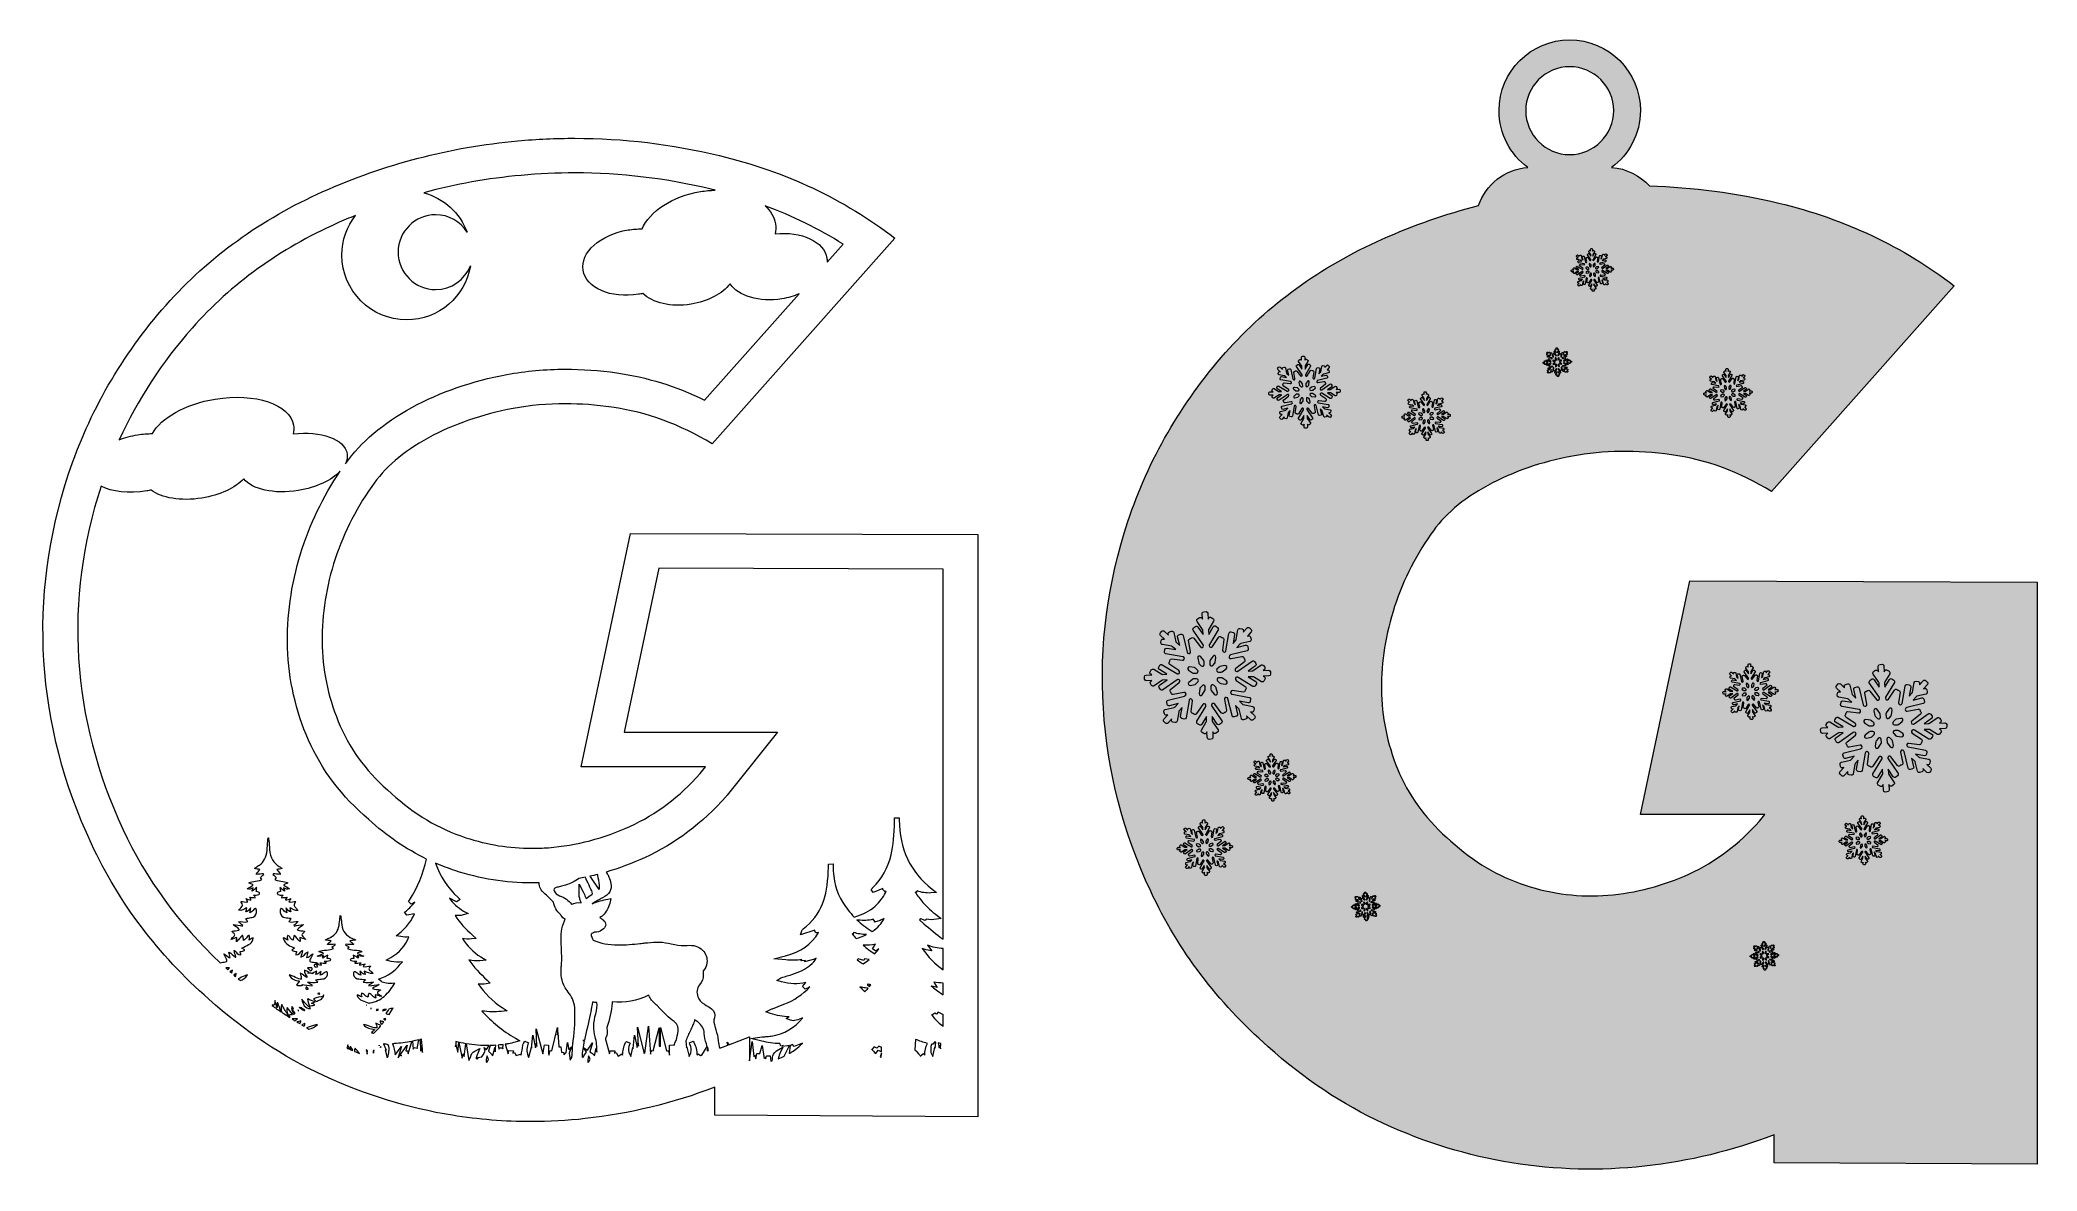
# Model space of a CAD drawing. Header units: millimetres. Extents: x 14 to 187, y -120 to -22.
import ezdxf

# ---------------------------------------------------------------- set-up
doc = ezdxf.new("R2010")
doc.units = ezdxf.units.MM
doc.header["$MEASUREMENT"] = 0
for name, color, linetype in [('engraving', 7, 'Continuous'), ('Layer 1', 7, 'Continuous'), ('Layer 2', 7, 'Continuous')]:
    doc.layers.add(name, color=color, linetype=linetype)

msp = doc.modelspace()

# ---------------------------------------------------------------- hatches: boundary and pattern name
at = {"layer": 'Layer 1'}
h = msp.add_hatch(color=2, dxfattribs=at)
h.dxf.hatch_style = 2
edge = h.paths.add_edge_path()
edge.add_spline(control_points=[(156.54, -68.89), (156.54, -68.89), (152.27, -89.12), (152.27, -89.12), (152.27, -89.12), (163.02, -89.12), (163.02, -89.12), (163.02, -89.12), (162.55, -89.7), (162.55, -89.7), (160.78, -91.7), (158.76, -93.22), (156.49, -94.26), (154.21, -95.3), (151.86, -95.92), (149.44, -96.11), (147.01, -96.31), (144.62, -96.02), (142.27, -95.25), (139.92, -94.48), (137.78, -93.2), (135.85, -91.43), (133.85, -89.74), (132.37, -87.79), (131.4, -85.59), (130.44, -83.4), (129.92, -81.11), (129.84, -78.72), (129.77, -76.33), (130.09, -73.94), (130.83, -71.55), (131.56, -69.16), (132.66, -66.93), (134.12, -64.85), (135.2, -63.23), (136.84, -61.82), (139.03, -60.63), (141.23, -59.44), (143.67, -58.59), (146.37, -58.09), (149.07, -57.59), (151.92, -57.55), (154.93, -57.97), (157.93, -58.39), (160.82, -59.45), (163.59, -61.15), (163.59, -61.15), (179.43, -43.35), (179.43, -43.35), (175.04, -39.96), (169.97, -37.57), (164.23, -36.18), (160.53, -35.29), (156.79, -34.8), (153.03, -34.7), (152.21, -33.79), (151.05, -33.19), (149.76, -33.09), (151.27, -31.98), (152.25, -30.19), (152.25, -28.17), (152.25, -24.79), (149.51, -22.05), (146.13, -22.05), (142.75, -22.05), (140.01, -24.79), (140.01, -28.17), (140.01, -30.19), (140.99, -31.98), (142.49, -33.09), (140.51, -33.24), (138.86, -34.58), (138.24, -36.39), (135.39, -37.13), (132.61, -38.1), (129.9, -39.3), (124.55, -41.69), (120.02, -44.97), (116.32, -49.13), (112.47, -53.52), (109.65, -58.39), (107.88, -63.75), (106.11, -69.11), (105.4, -74.5), (105.75, -79.93), (106.09, -85.36), (107.46, -90.64), (109.85, -95.77), (112.24, -100.89), (115.63, -105.38), (120.02, -109.23), (123.1, -112.01), (126.43, -114.22), (130.02, -115.88), (133.6, -117.54), (137.3, -118.67), (141.11, -119.29), (144.93, -119.9), (148.76, -120), (152.61, -119.58), (156.47, -119.15), (160.2, -118.25), (163.83, -116.86), (163.83, -116.86), (163.83, -119.29), (163.83, -119.29), (163.83, -119.29), (186.6, -119.4), (186.6, -119.4), (186.6, -119.4), (186.6, -69.01), (186.6, -69.01), (186.6, -69.01), (156.54, -68.89), (156.54, -68.89)], knot_values=[0, 0, 0, 0, 1, 1, 1, 2, 2, 2, 3, 3, 3, 4, 4, 4, 5, 5, 5, 6, 6, 6, 7, 7, 7, 8, 8, 8, 9, 9, 9, 10, 10, 10, 11, 11, 11, 12, 12, 12, 13, 13, 13, 14, 14, 14, 15, 15, 15, 16, 16, 16, 17, 17, 17, 18, 18, 18, 19, 19, 19, 20, 20, 20, 21, 21, 21, 22, 22, 22, 23, 23, 23, 24, 24, 24, 25, 25, 25, 26, 26, 26, 27, 27, 27, 28, 28, 28, 29, 29, 29, 30, 30, 30, 31, 31, 31, 32, 32, 32, 33, 33, 33, 34, 34, 34, 35, 35, 35, 36, 36, 36, 37, 37, 37, 38, 38, 38, 38], degree=3, periodic=1)
edge = h.paths.add_edge_path()
edge.add_spline(control_points=[(142.32, -28.17), (142.32, -26.08), (144.03, -24.37), (146.13, -24.37), (148.23, -24.37), (149.94, -26.08), (149.94, -28.17), (149.94, -30.27), (148.23, -31.98), (146.13, -31.98), (144.03, -31.98), (142.32, -30.27), (142.32, -28.17)], knot_values=[0, 0, 0, 0, 1, 1, 1, 2, 2, 2, 3, 3, 3, 4, 4, 4, 4], degree=3, periodic=1)

# ---------------------------------------------------------------- linework, layer by layer
at = {"layer": 'engraving', "lineweight": 0}
for points, knots in [([(149.92, -41.87), (149.91, -41.84), (149.89, -41.82), (149.86, -41.82), (149.86, -41.82), (149.7, -41.83), (149.7, -41.83), (149.7, -41.83), (149.73, -41.8), (149.73, -41.8), (149.76, -41.79), (149.76, -41.76), (149.75, -41.73), (149.75, -41.73), (149.71, -41.68), (149.71, -41.68), (149.69, -41.66), (149.66, -41.65), (149.64, -41.67), (149.64, -41.67), (149.41, -41.83), (149.41, -41.83), (149.4, -41.83), (149.39, -41.84), (149.38, -41.84), (149.38, -41.84), (149.26, -41.84), (149.26, -41.84), (149.26, -41.84), (149.48, -41.69), (149.48, -41.69), (149.5, -41.67), (149.51, -41.64), (149.49, -41.62), (149.49, -41.62), (149.45, -41.57), (149.45, -41.57), (149.44, -41.54), (149.41, -41.54), (149.38, -41.55), (149.38, -41.55), (148.97, -41.85), (148.97, -41.85), (148.96, -41.85), (148.95, -41.85), (148.94, -41.85), (148.94, -41.85), (148.94, -41.85), (148.94, -41.85), (148.89, -41.86), (148.87, -41.8), (148.91, -41.77), (148.91, -41.77), (149.16, -41.57), (149.16, -41.57), (149.18, -41.55), (149.18, -41.52), (149.16, -41.5), (149.16, -41.5), (149.16, -41.49), (149.16, -41.49), (149.15, -41.48), (149.15, -41.48), (149.15, -41.47), (149.15, -41.47), (149.14, -41.46), (149.14, -41.46), (149.14, -41.43), (149.11, -41.41), (149.09, -41.42), (149.09, -41.42), (148.77, -41.48), (148.77, -41.48), (148.73, -41.49), (148.69, -41.43), (148.73, -41.4), (148.73, -41.4), (148.73, -41.39), (148.73, -41.39), (148.74, -41.38), (148.75, -41.38), (148.76, -41.38), (148.76, -41.38), (149.24, -41.26), (149.24, -41.26), (149.26, -41.25), (149.28, -41.22), (149.27, -41.2), (149.27, -41.2), (149.26, -41.13), (149.26, -41.13), (149.25, -41.1), (149.22, -41.09), (149.2, -41.1), (149.2, -41.1), (148.94, -41.16), (148.94, -41.16), (148.94, -41.16), (149.03, -41.06), (149.03, -41.06), (149.04, -41.06), (149.05, -41.05), (149.06, -41.05), (149.06, -41.05), (149.32, -40.98), (149.32, -40.98), (149.34, -40.98), (149.36, -40.95), (149.35, -40.92), (149.35, -40.92), (149.34, -40.86), (149.34, -40.86), (149.33, -40.83), (149.3, -40.82), (149.28, -40.82), (149.28, -40.82), (149.24, -40.83), (149.24, -40.83), (149.24, -40.83), (149.36, -40.71), (149.36, -40.71), (149.37, -40.69), (149.37, -40.66), (149.35, -40.64), (149.35, -40.64), (149.31, -40.59), (149.31, -40.59), (149.29, -40.57), (149.25, -40.57), (149.23, -40.6), (149.23, -40.6), (149.13, -40.71), (149.13, -40.71), (149.13, -40.71), (149.13, -40.68), (149.13, -40.68), (149.14, -40.65), (149.12, -40.62), (149.09, -40.62), (149.09, -40.62), (149.03, -40.61), (149.03, -40.61), (149, -40.6), (148.98, -40.62), (148.97, -40.65), (148.97, -40.65), (148.92, -40.93), (148.92, -40.93), (148.92, -40.93), (148.92, -40.94), (148.91, -40.95), (148.91, -40.95), (148.83, -41.04), (148.83, -41.04), (148.83, -41.04), (148.87, -40.78), (148.87, -40.78), (148.88, -40.75), (148.86, -40.73), (148.83, -40.72), (148.83, -40.72), (148.77, -40.71), (148.77, -40.71), (148.74, -40.71), (148.72, -40.72), (148.71, -40.75), (148.71, -40.75), (148.62, -41.25), (148.62, -41.25), (148.62, -41.26), (148.62, -41.27), (148.61, -41.28), (148.61, -41.28), (148.61, -41.28), (148.61, -41.28), (148.58, -41.31), (148.52, -41.29), (148.52, -41.24), (148.52, -41.24), (148.56, -40.93), (148.56, -40.93), (148.57, -40.9), (148.55, -40.87), (148.52, -40.87), (148.52, -40.87), (148.51, -40.87), (148.51, -40.87), (148.5, -40.87), (148.49, -40.86), (148.49, -40.86), (148.49, -40.86), (148.48, -40.85), (148.48, -40.85), (148.45, -40.84), (148.42, -40.84), (148.41, -40.87), (148.41, -40.87), (148.23, -41.13), (148.23, -41.13), (148.2, -41.17), (148.14, -41.15), (148.14, -41.11), (148.14, -41.11), (148.14, -41.1), (148.14, -41.1), (148.14, -41.09), (148.14, -41.08), (148.15, -41.07), (148.15, -41.07), (148.4, -40.64), (148.4, -40.64), (148.41, -40.62), (148.41, -40.59), (148.38, -40.58), (148.38, -40.58), (148.33, -40.54), (148.33, -40.54), (148.3, -40.53), (148.27, -40.54), (148.26, -40.56), (148.26, -40.56), (148.13, -40.78), (148.13, -40.78), (148.13, -40.78), (148.12, -40.65), (148.12, -40.65), (148.12, -40.64), (148.12, -40.64), (148.13, -40.63), (148.13, -40.63), (148.27, -40.39), (148.27, -40.39), (148.28, -40.37), (148.27, -40.34), (148.25, -40.32), (148.25, -40.32), (148.19, -40.29), (148.19, -40.29), (148.17, -40.28), (148.14, -40.28), (148.12, -40.31), (148.12, -40.31), (148.11, -40.34), (148.11, -40.34), (148.11, -40.34), (148.1, -40.17), (148.1, -40.17), (148.1, -40.14), (148.08, -40.12), (148.05, -40.12), (148.05, -40.12), (147.98, -40.12), (147.98, -40.12), (147.96, -40.13), (147.93, -40.15), (147.94, -40.18), (147.94, -40.18), (147.94, -40.34), (147.94, -40.34), (147.94, -40.34), (147.92, -40.31), (147.92, -40.31), (147.91, -40.29), (147.88, -40.28), (147.85, -40.3), (147.85, -40.3), (147.8, -40.33), (147.8, -40.33), (147.78, -40.35), (147.77, -40.38), (147.79, -40.4), (147.79, -40.4), (147.95, -40.63), (147.95, -40.63), (147.95, -40.64), (147.96, -40.65), (147.96, -40.66), (147.96, -40.66), (147.96, -40.78), (147.96, -40.78), (147.96, -40.78), (147.81, -40.57), (147.81, -40.57), (147.8, -40.54), (147.76, -40.54), (147.74, -40.55), (147.74, -40.55), (147.69, -40.59), (147.69, -40.59), (147.67, -40.61), (147.66, -40.64), (147.68, -40.66), (147.68, -40.66), (147.96, -41.08), (147.96, -41.08), (147.97, -41.09), (147.97, -41.1), (147.97, -41.11), (147.97, -41.11), (147.97, -41.11), (147.97, -41.11), (147.98, -41.16), (147.91, -41.18), (147.88, -41.14), (147.88, -41.14), (147.69, -40.89), (147.69, -40.89), (147.68, -40.87), (147.64, -40.87), (147.62, -40.88), (147.62, -40.88), (147.61, -40.89), (147.61, -40.89), (147.61, -40.9), (147.6, -40.9), (147.59, -40.9), (147.59, -40.9), (147.58, -40.9), (147.58, -40.9), (147.55, -40.91), (147.54, -40.94), (147.54, -40.96), (147.54, -40.96), (147.6, -41.28), (147.6, -41.28), (147.61, -41.32), (147.56, -41.36), (147.52, -41.32), (147.52, -41.32), (147.52, -41.32), (147.52, -41.32), (147.51, -41.31), (147.5, -41.31), (147.5, -41.3), (147.5, -41.3), (147.38, -40.81), (147.38, -40.81), (147.38, -40.78), (147.35, -40.77), (147.32, -40.77), (147.32, -40.77), (147.26, -40.79), (147.26, -40.79), (147.23, -40.8), (147.22, -40.82), (147.22, -40.85), (147.22, -40.85), (147.29, -41.1), (147.29, -41.1), (147.29, -41.1), (147.19, -41.02), (147.19, -41.02), (147.19, -41.01), (147.18, -41), (147.18, -40.99), (147.18, -40.99), (147.11, -40.73), (147.11, -40.73), (147.11, -40.7), (147.08, -40.68), (147.05, -40.69), (147.05, -40.69), (146.99, -40.71), (146.99, -40.71), (146.96, -40.71), (146.95, -40.74), (146.95, -40.77), (146.95, -40.77), (146.96, -40.8), (146.96, -40.8), (146.96, -40.8), (146.84, -40.69), (146.84, -40.69), (146.82, -40.67), (146.79, -40.67), (146.77, -40.69), (146.77, -40.69), (146.73, -40.74), (146.73, -40.74), (146.71, -40.76), (146.71, -40.79), (146.73, -40.81), (146.73, -40.81), (146.85, -40.92), (146.85, -40.92), (146.85, -40.92), (146.81, -40.91), (146.81, -40.91), (146.78, -40.91), (146.76, -40.93), (146.75, -40.95), (146.75, -40.95), (146.74, -41.02), (146.74, -41.02), (146.74, -41.05), (146.76, -41.07), (146.78, -41.08), (146.78, -41.08), (147.05, -41.13), (147.05, -41.13), (147.06, -41.13), (147.07, -41.13), (147.08, -41.14), (147.08, -41.14), (147.17, -41.22), (147.17, -41.22), (147.17, -41.22), (146.91, -41.18), (146.91, -41.18), (146.89, -41.17), (146.86, -41.19), (146.85, -41.22), (146.85, -41.22), (146.84, -41.28), (146.84, -41.28), (146.84, -41.31), (146.86, -41.33), (146.88, -41.34), (146.88, -41.34), (147.38, -41.43), (147.38, -41.43), (147.39, -41.43), (147.4, -41.44), (147.4, -41.44), (147.4, -41.44), (147.41, -41.44), (147.41, -41.44), (147.44, -41.48), (147.41, -41.54), (147.37, -41.53), (147.37, -41.53), (147.06, -41.49), (147.06, -41.49), (147.03, -41.49), (147, -41.51), (147, -41.53), (147, -41.53), (147, -41.55), (147, -41.55), (147, -41.56), (147, -41.56), (146.99, -41.57), (146.99, -41.57), (146.98, -41.58), (146.98, -41.58), (146.97, -41.6), (146.98, -41.63), (147, -41.65), (147, -41.65), (147.26, -41.83), (147.26, -41.83), (147.3, -41.86), (147.29, -41.92), (147.24, -41.92), (147.24, -41.92), (147.23, -41.92), (147.23, -41.92), (147.22, -41.92), (147.21, -41.92), (147.2, -41.91), (147.2, -41.91), (146.78, -41.66), (146.78, -41.66), (146.76, -41.64), (146.73, -41.65), (146.71, -41.67), (146.71, -41.67), (146.68, -41.73), (146.68, -41.73), (146.66, -41.75), (146.67, -41.78), (146.7, -41.8), (146.7, -41.8), (146.92, -41.93), (146.92, -41.93), (146.92, -41.93), (146.79, -41.94), (146.79, -41.94), (146.78, -41.94), (146.77, -41.94), (146.76, -41.93), (146.76, -41.93), (146.53, -41.79), (146.53, -41.79), (146.51, -41.78), (146.48, -41.78), (146.46, -41.81), (146.46, -41.81), (146.43, -41.86), (146.43, -41.86), (146.42, -41.89), (146.42, -41.92), (146.45, -41.93), (146.45, -41.93), (146.48, -41.95), (146.48, -41.95), (146.48, -41.95), (146.31, -41.96), (146.31, -41.96), (146.28, -41.96), (146.26, -41.98), (146.26, -42.01), (146.26, -42.01), (146.27, -42.07), (146.27, -42.07), (146.27, -42.1), (146.29, -42.12), (146.32, -42.12), (146.32, -42.12), (146.48, -42.12), (146.48, -42.12), (146.48, -42.12), (146.45, -42.14), (146.45, -42.14), (146.43, -42.15), (146.42, -42.18), (146.44, -42.21), (146.44, -42.21), (146.47, -42.26), (146.47, -42.26), (146.49, -42.28), (146.52, -42.29), (146.54, -42.27), (146.54, -42.27), (146.77, -42.11), (146.77, -42.11), (146.78, -42.11), (146.79, -42.1), (146.8, -42.1), (146.8, -42.1), (146.92, -42.1), (146.92, -42.1), (146.92, -42.1), (146.7, -42.25), (146.7, -42.25), (146.68, -42.27), (146.68, -42.3), (146.69, -42.32), (146.69, -42.32), (146.73, -42.37), (146.73, -42.37), (146.74, -42.4), (146.78, -42.4), (146.8, -42.39), (146.8, -42.39), (147.21, -42.1), (147.21, -42.1), (147.22, -42.09), (147.23, -42.09), (147.24, -42.09), (147.24, -42.09), (147.24, -42.09), (147.24, -42.09), (147.29, -42.08), (147.31, -42.15), (147.27, -42.18), (147.27, -42.18), (147.03, -42.37), (147.03, -42.37), (147, -42.39), (147, -42.42), (147.02, -42.44), (147.02, -42.44), (147.03, -42.45), (147.03, -42.45), (147.03, -42.46), (147.03, -42.46), (147.03, -42.47), (147.03, -42.47), (147.04, -42.48), (147.04, -42.48), (147.04, -42.51), (147.07, -42.53), (147.1, -42.52), (147.1, -42.52), (147.41, -42.46), (147.41, -42.46), (147.46, -42.45), (147.49, -42.51), (147.46, -42.54), (147.46, -42.54), (147.45, -42.55), (147.45, -42.55), (147.44, -42.56), (147.43, -42.56), (147.43, -42.57), (147.43, -42.57), (146.95, -42.69), (146.95, -42.69), (146.92, -42.69), (146.9, -42.72), (146.91, -42.75), (146.91, -42.75), (146.93, -42.81), (146.93, -42.81), (146.93, -42.84), (146.96, -42.85), (146.99, -42.85), (146.99, -42.85), (147.24, -42.78), (147.24, -42.78), (147.24, -42.78), (147.15, -42.88), (147.15, -42.88), (147.14, -42.89), (147.14, -42.89), (147.13, -42.89), (147.13, -42.89), (146.86, -42.96), (146.86, -42.96), (146.84, -42.97), (146.82, -42.99), (146.83, -43.02), (146.83, -43.02), (146.84, -43.08), (146.84, -43.08), (146.85, -43.11), (146.88, -43.13), (146.9, -43.12), (146.9, -43.12), (146.94, -43.11), (146.94, -43.11), (146.94, -43.11), (146.83, -43.23), (146.83, -43.23), (146.81, -43.25), (146.81, -43.29), (146.83, -43.3), (146.83, -43.3), (146.88, -43.35), (146.88, -43.35), (146.9, -43.37), (146.93, -43.37), (146.95, -43.35), (146.95, -43.35), (147.06, -43.23), (147.06, -43.23), (147.06, -43.23), (147.05, -43.26), (147.05, -43.26), (147.04, -43.29), (147.06, -43.32), (147.09, -43.32), (147.09, -43.32), (147.15, -43.33), (147.15, -43.33), (147.18, -43.34), (147.21, -43.32), (147.21, -43.29), (147.21, -43.29), (147.26, -43.02), (147.26, -43.02), (147.26, -43.01), (147.27, -43), (147.27, -42.99), (147.27, -42.99), (147.35, -42.9), (147.35, -42.9), (147.35, -42.9), (147.31, -43.16), (147.31, -43.16), (147.3, -43.19), (147.32, -43.21), (147.35, -43.22), (147.35, -43.22), (147.41, -43.23), (147.41, -43.23), (147.44, -43.24), (147.47, -43.22), (147.47, -43.19), (147.47, -43.19), (147.56, -42.69), (147.56, -42.69), (147.56, -42.68), (147.56, -42.67), (147.57, -42.66), (147.57, -42.66), (147.57, -42.66), (147.57, -42.66), (147.6, -42.63), (147.66, -42.66), (147.66, -42.7), (147.66, -42.7), (147.62, -43.02), (147.62, -43.02), (147.62, -43.04), (147.64, -43.07), (147.66, -43.07), (147.66, -43.07), (147.67, -43.07), (147.67, -43.07), (147.68, -43.07), (147.69, -43.08), (147.7, -43.08), (147.7, -43.08), (147.71, -43.09), (147.71, -43.09), (147.73, -43.1), (147.76, -43.1), (147.78, -43.07), (147.78, -43.07), (147.95, -42.81), (147.95, -42.81), (147.98, -42.77), (148.04, -42.79), (148.04, -42.84), (148.04, -42.84), (148.04, -42.84), (148.04, -42.84), (148.04, -42.85), (148.04, -42.86), (148.04, -42.87), (148.04, -42.87), (147.78, -43.3), (147.78, -43.3), (147.77, -43.32), (147.78, -43.35), (147.8, -43.36), (147.8, -43.36), (147.86, -43.4), (147.86, -43.4), (147.88, -43.41), (147.91, -43.41), (147.92, -43.38), (147.92, -43.38), (148.06, -43.16), (148.06, -43.16), (148.06, -43.16), (148.06, -43.29), (148.06, -43.29), (148.06, -43.3), (148.06, -43.31), (148.05, -43.31), (148.05, -43.31), (147.92, -43.55), (147.92, -43.55), (147.9, -43.57), (147.91, -43.6), (147.93, -43.62), (147.93, -43.62), (147.99, -43.65), (147.99, -43.65), (148.01, -43.67), (148.04, -43.66), (148.06, -43.63), (148.06, -43.63), (148.07, -43.6), (148.07, -43.6), (148.07, -43.6), (148.08, -43.77), (148.08, -43.77), (148.08, -43.8), (148.11, -43.82), (148.13, -43.82), (148.13, -43.82), (148.2, -43.82), (148.2, -43.82), (148.23, -43.82), (148.25, -43.79), (148.25, -43.76), (148.25, -43.76), (148.24, -43.6), (148.24, -43.6), (148.24, -43.6), (148.26, -43.63), (148.26, -43.63), (148.27, -43.66), (148.31, -43.66), (148.33, -43.64), (148.33, -43.64), (148.38, -43.61), (148.38, -43.61), (148.4, -43.59), (148.41, -43.56), (148.39, -43.54), (148.39, -43.54), (148.24, -43.31), (148.24, -43.31), (148.23, -43.3), (148.23, -43.29), (148.23, -43.28), (148.23, -43.28), (148.22, -43.16), (148.22, -43.16), (148.22, -43.16), (148.37, -43.37), (148.37, -43.37), (148.39, -43.4), (148.42, -43.4), (148.44, -43.39), (148.44, -43.39), (148.49, -43.35), (148.49, -43.35), (148.52, -43.33), (148.52, -43.3), (148.51, -43.28), (148.51, -43.28), (148.22, -42.86), (148.22, -42.86), (148.21, -42.85), (148.21, -42.84), (148.21, -42.84), (148.21, -42.84), (148.21, -42.83), (148.21, -42.83), (148.21, -42.79), (148.27, -42.76), (148.3, -42.8), (148.3, -42.8), (148.49, -43.05), (148.49, -43.05), (148.51, -43.07), (148.54, -43.07), (148.56, -43.06), (148.56, -43.06), (148.57, -43.05), (148.57, -43.05), (148.57, -43.05), (148.58, -43.04), (148.59, -43.04), (148.59, -43.04), (148.6, -43.04), (148.6, -43.04), (148.63, -43.03), (148.65, -43.01), (148.64, -42.98), (148.64, -42.98), (148.58, -42.66), (148.58, -42.66), (148.57, -42.62), (148.63, -42.58), (148.66, -42.62), (148.66, -42.62), (148.67, -42.62), (148.67, -42.62), (148.67, -42.63), (148.68, -42.64), (148.68, -42.65), (148.68, -42.65), (148.8, -43.13), (148.8, -43.13), (148.81, -43.16), (148.83, -43.17), (148.86, -43.17), (148.86, -43.17), (148.92, -43.15), (148.92, -43.15), (148.95, -43.14), (148.97, -43.12), (148.96, -43.09), (148.96, -43.09), (148.9, -42.84), (148.9, -42.84), (148.9, -42.84), (148.99, -42.92), (148.99, -42.92), (149, -42.93), (149, -42.94), (149, -42.95), (149, -42.95), (149.07, -43.21), (149.07, -43.21), (149.08, -43.24), (149.1, -43.26), (149.13, -43.25), (149.13, -43.25), (149.19, -43.24), (149.19, -43.24), (149.22, -43.23), (149.24, -43.2), (149.23, -43.17), (149.23, -43.17), (149.22, -43.14), (149.22, -43.14), (149.22, -43.14), (149.34, -43.25), (149.34, -43.25), (149.36, -43.27), (149.39, -43.27), (149.41, -43.25), (149.41, -43.25), (149.46, -43.2), (149.46, -43.2), (149.48, -43.18), (149.47, -43.15), (149.45, -43.13), (149.45, -43.13), (149.34, -43.02), (149.34, -43.02), (149.34, -43.02), (149.37, -43.03), (149.37, -43.03), (149.4, -43.03), (149.42, -43.01), (149.43, -42.99), (149.43, -42.99), (149.44, -42.92), (149.44, -42.92), (149.44, -42.9), (149.43, -42.87), (149.4, -42.86), (149.4, -42.86), (149.13, -42.82), (149.13, -42.82), (149.12, -42.81), (149.11, -42.81), (149.1, -42.8), (149.1, -42.8), (149.01, -42.72), (149.01, -42.72), (149.01, -42.72), (149.27, -42.77), (149.27, -42.77), (149.3, -42.77), (149.32, -42.75), (149.33, -42.72), (149.33, -42.72), (149.34, -42.66), (149.34, -42.66), (149.34, -42.63), (149.33, -42.61), (149.3, -42.6), (149.3, -42.6), (148.8, -42.51), (148.8, -42.51), (148.79, -42.51), (148.78, -42.51), (148.78, -42.5), (148.78, -42.5), (148.78, -42.5), (148.78, -42.5), (148.74, -42.46), (148.77, -42.4), (148.82, -42.41), (148.82, -42.41), (149.12, -42.45), (149.12, -42.45), (149.15, -42.45), (149.18, -42.43), (149.18, -42.41), (149.18, -42.41), (149.18, -42.39), (149.18, -42.39), (149.18, -42.39), (149.19, -42.38), (149.19, -42.37), (149.19, -42.37), (149.2, -42.36), (149.2, -42.36), (149.21, -42.34), (149.21, -42.31), (149.18, -42.29), (149.18, -42.29), (148.92, -42.11), (148.92, -42.11), (148.88, -42.09), (148.9, -42.02), (148.94, -42.02), (148.94, -42.02), (148.95, -42.02), (148.95, -42.02), (148.96, -42.02), (148.97, -42.02), (148.98, -42.03), (148.98, -42.03), (149.4, -42.29), (149.4, -42.29), (149.42, -42.3), (149.46, -42.29), (149.47, -42.27), (149.47, -42.27), (149.5, -42.21), (149.5, -42.21), (149.52, -42.19), (149.51, -42.16), (149.49, -42.14), (149.49, -42.14), (149.26, -42.01), (149.26, -42.01), (149.26, -42.01), (149.39, -42), (149.39, -42), (149.4, -42), (149.41, -42.01), (149.42, -42.01), (149.42, -42.01), (149.65, -42.15), (149.65, -42.15), (149.67, -42.17), (149.71, -42.16), (149.72, -42.13), (149.72, -42.13), (149.75, -42.08), (149.75, -42.08), (149.77, -42.05), (149.76, -42.02), (149.74, -42.01), (149.74, -42.01), (149.7, -41.99), (149.7, -41.99), (149.7, -41.99), (149.87, -41.98), (149.87, -41.98), (149.9, -41.98), (149.92, -41.96), (149.92, -41.93), (149.92, -41.93), (149.92, -41.87), (149.92, -41.87)], [0, 0, 0, 0, 1, 1, 1, 2, 2, 2, 3, 3, 3, 4, 4, 4, 5, 5, 5, 6, 6, 6, 7, 7, 7, 8, 8, 8, 9, 9, 9, 10, 10, 10, 11, 11, 11, 12, 12, 12, 13, 13, 13, 14, 14, 14, 15, 15, 15, 16, 16, 16, 17, 17, 17, 18, 18, 18, 19, 19, 19, 20, 20, 20, 21, 21, 21, 22, 22, 22, 23, 23, 23, 24, 24, 24, 25, 25, 25, 26, 26, 26, 27, 27, 27, 28, 28, 28, 29, 29, 29, 30, 30, 30, 31, 31, 31, 32, 32, 32, 33, 33, 33, 34, 34, 34, 35, 35, 35, 36, 36, 36, 37, 37, 37, 38, 38, 38, 39, 39, 39, 40, 40, 40, 41, 41, 41, 42, 42, 42, 43, 43, 43, 44, 44, 44, 45, 45, 45, 46, 46, 46, 47, 47, 47, 48, 48, 48, 49, 49, 49, 50, 50, 50, 51, 51, 51, 52, 52, 52, 53, 53, 53, 54, 54, 54, 55, 55, 55, 56, 56, 56, 57, 57, 57, 58, 58, 58, 59, 59, 59, 60, 60, 60, 61, 61, 61, 62, 62, 62, 63, 63, 63, 64, 64, 64, 65, 65, 65, 66, 66, 66, 67, 67, 67, 68, 68, 68, 69, 69, 69, 70, 70, 70, 71, 71, 71, 72, 72, 72, 73, 73, 73, 74, 74, 74, 75, 75, 75, 76, 76, 76, 77, 77, 77, 78, 78, 78, 79, 79, 79, 80, 80, 80, 81, 81, 81, 82, 82, 82, 83, 83, 83, 84, 84, 84, 85, 85, 85, 86, 86, 86, 87, 87, 87, 88, 88, 88, 89, 89, 89, 90, 90, 90, 91, 91, 91, 92, 92, 92, 93, 93, 93, 94, 94, 94, 95, 95, 95, 96, 96, 96, 97, 97, 97, 98, 98, 98, 99, 99, 99, 100, 100, 100, 101, 101, 101, 102, 102, 102, 103, 103, 103, 104, 104, 104, 105, 105, 105, 106, 106, 106, 107, 107, 107, 108, 108, 108, 109, 109, 109, 110, 110, 110, 111, 111, 111, 112, 112, 112, 113, 113, 113, 114, 114, 114, 115, 115, 115, 116, 116, 116, 117, 117, 117, 118, 118, 118, 119, 119, 119, 120, 120, 120, 121, 121, 121, 122, 122, 122, 123, 123, 123, 124, 124, 124, 125, 125, 125, 126, 126, 126, 127, 127, 127, 128, 128, 128, 129, 129, 129, 130, 130, 130, 131, 131, 131, 132, 132, 132, 133, 133, 133, 134, 134, 134, 135, 135, 135, 136, 136, 136, 137, 137, 137, 138, 138, 138, 139, 139, 139, 140, 140, 140, 141, 141, 141, 142, 142, 142, 143, 143, 143, 144, 144, 144, 145, 145, 145, 146, 146, 146, 147, 147, 147, 148, 148, 148, 149, 149, 149, 150, 150, 150, 151, 151, 151, 152, 152, 152, 153, 153, 153, 154, 154, 154, 155, 155, 155, 156, 156, 156, 157, 157, 157, 158, 158, 158, 159, 159, 159, 160, 160, 160, 161, 161, 161, 162, 162, 162, 163, 163, 163, 164, 164, 164, 165, 165, 165, 166, 166, 166, 167, 167, 167, 168, 168, 168, 169, 169, 169, 170, 170, 170, 171, 171, 171, 172, 172, 172, 173, 173, 173, 174, 174, 174, 175, 175, 175, 176, 176, 176, 177, 177, 177, 178, 178, 178, 179, 179, 179, 180, 180, 180, 181, 181, 181, 182, 182, 182, 183, 183, 183, 184, 184, 184, 185, 185, 185, 186, 186, 186, 187, 187, 187, 188, 188, 188, 189, 189, 189, 190, 190, 190, 191, 191, 191, 192, 192, 192, 193, 193, 193, 194, 194, 194, 195, 195, 195, 196, 196, 196, 197, 197, 197, 198, 198, 198, 199, 199, 199, 200, 200, 200, 201, 201, 201, 202, 202, 202, 203, 203, 203, 204, 204, 204, 205, 205, 205, 206, 206, 206, 207, 207, 207, 208, 208, 208, 209, 209, 209, 210, 210, 210, 211, 211, 211, 212, 212, 212, 213, 213, 213, 214, 214, 214, 215, 215, 215, 216, 216, 216, 217, 217, 217, 218, 218, 218, 219, 219, 219, 220, 220, 220, 221, 221, 221, 222, 222, 222, 223, 223, 223, 224, 224, 224, 225, 225, 225, 226, 226, 226, 227, 227, 227, 228, 228, 228, 229, 229, 229, 230, 230, 230, 231, 231, 231, 232, 232, 232, 233, 233, 233, 234, 234, 234, 235, 235, 235, 236, 236, 236, 237, 237, 237, 238, 238, 238, 239, 239, 239, 240, 240, 240, 241, 241, 241, 242, 242, 242, 243, 243, 243, 244, 244, 244, 245, 245, 245, 246, 246, 246, 247, 247, 247, 248, 248, 248, 249, 249, 249, 250, 250, 250, 251, 251, 251, 252, 252, 252, 253, 253, 253, 254, 254, 254, 255, 255, 255, 256, 256, 256, 257, 257, 257, 258, 258, 258, 259, 259, 259, 260, 260, 260, 261, 261, 261, 262, 262, 262, 263, 263, 263, 264, 264, 264, 265, 265, 265, 266, 266, 266, 267, 267, 267, 268, 268, 268, 269, 269, 269, 270, 270, 270, 271, 271, 271, 272, 272, 272, 273, 273, 273, 274, 274, 274, 275, 275, 275, 276, 276, 276, 277, 277, 277, 278, 278, 278, 279, 279, 279, 280, 280, 280, 281, 281, 281, 282, 282, 282, 283, 283, 283, 284, 284, 284, 285, 285, 285, 286, 286, 286, 287, 287, 287, 288, 288, 288, 289, 289, 289, 290, 290, 290, 291, 291, 291, 292, 292, 292, 293, 293, 293, 294, 294, 294, 295, 295, 295, 296, 296, 296, 297, 297, 297, 298, 298, 298, 299, 299, 299, 300, 300, 300, 301, 301, 301, 302, 302, 302, 303, 303, 303, 304, 304, 304, 305, 305, 305, 306, 306, 306, 307, 307, 307, 308, 308, 308, 309, 309, 309, 310, 310, 310, 311, 311, 311, 312, 312, 312, 313, 313, 313, 314, 314, 314, 315, 315, 315, 316, 316, 316, 317, 317, 317, 318, 318, 318, 319, 319, 319, 320, 320, 320, 321, 321, 321, 322, 322, 322, 323, 323, 323, 324, 324, 324, 325, 325, 325, 326, 326, 326, 327, 327, 327, 328, 328, 328, 329, 329, 329, 330, 330, 330, 331, 331, 331, 332, 332, 332, 333, 333, 333, 334, 334, 334, 335, 335, 335, 336, 336, 336, 336]), ([(147.9, -41.43), (147.9, -41.43), (147.98, -41.54), (147.98, -41.54), (147.99, -41.55), (147.99, -41.56), (147.99, -41.57), (147.99, -41.57), (148, -41.65), (148, -41.65), (148, -41.7), (147.94, -41.72), (147.91, -41.69), (147.91, -41.69), (147.85, -41.63), (147.85, -41.63), (147.84, -41.63), (147.84, -41.62), (147.84, -41.61), (147.84, -41.61), (147.81, -41.47), (147.81, -41.47), (147.8, -41.42), (147.87, -41.39), (147.9, -41.43)], [0, 0, 0, 0, 1, 1, 1, 2, 2, 2, 3, 3, 3, 4, 4, 4, 5, 5, 5, 6, 6, 6, 7, 7, 7, 8, 8, 8, 8]), ([(148.16, -41.64), (148.16, -41.64), (148.16, -41.56), (148.16, -41.56), (148.16, -41.55), (148.16, -41.54), (148.17, -41.53), (148.17, -41.53), (148.24, -41.41), (148.24, -41.41), (148.27, -41.37), (148.34, -41.4), (148.33, -41.45), (148.33, -41.45), (148.32, -41.59), (148.32, -41.59), (148.32, -41.6), (148.31, -41.61), (148.3, -41.62), (148.3, -41.62), (148.25, -41.68), (148.25, -41.68), (148.22, -41.71), (148.16, -41.69), (148.16, -41.64)], [0, 0, 0, 0, 1, 1, 1, 2, 2, 2, 3, 3, 3, 4, 4, 4, 5, 5, 5, 6, 6, 6, 7, 7, 7, 8, 8, 8, 8]), ([(147.66, -41.89), (147.66, -41.89), (147.54, -41.81), (147.54, -41.81), (147.49, -41.79), (147.52, -41.72), (147.57, -41.72), (147.57, -41.72), (147.71, -41.74), (147.71, -41.74), (147.72, -41.74), (147.73, -41.75), (147.74, -41.75), (147.74, -41.75), (147.8, -41.81), (147.8, -41.81), (147.83, -41.84), (147.81, -41.9), (147.77, -41.9), (147.77, -41.9), (147.69, -41.9), (147.69, -41.9), (147.68, -41.9), (147.66, -41.9), (147.66, -41.89)], [0, 0, 0, 0, 1, 1, 1, 2, 2, 2, 3, 3, 3, 4, 4, 4, 5, 5, 5, 6, 6, 6, 7, 7, 7, 8, 8, 8, 8]), ([(147.82, -42.15), (147.82, -42.15), (147.76, -42.21), (147.76, -42.21), (147.75, -42.22), (147.74, -42.23), (147.73, -42.23), (147.73, -42.23), (147.59, -42.26), (147.59, -42.26), (147.54, -42.27), (147.51, -42.2), (147.55, -42.17), (147.55, -42.17), (147.66, -42.08), (147.66, -42.08), (147.67, -42.07), (147.68, -42.07), (147.69, -42.07), (147.69, -42.07), (147.78, -42.07), (147.78, -42.07), (147.82, -42.06), (147.85, -42.12), (147.82, -42.15)], [0, 0, 0, 0, 1, 1, 1, 2, 2, 2, 3, 3, 3, 4, 4, 4, 5, 5, 5, 6, 6, 6, 7, 7, 7, 8, 8, 8, 8]), ([(148.02, -42.3), (148.02, -42.3), (148.03, -42.38), (148.03, -42.38), (148.03, -42.39), (148.02, -42.4), (148.02, -42.41), (148.02, -42.41), (147.94, -42.53), (147.94, -42.53), (147.91, -42.57), (147.84, -42.55), (147.85, -42.49), (147.85, -42.49), (147.87, -42.35), (147.87, -42.35), (147.87, -42.34), (147.87, -42.33), (147.88, -42.33), (147.88, -42.33), (147.93, -42.26), (147.93, -42.26), (147.96, -42.23), (148.02, -42.25), (148.02, -42.3)], [0, 0, 0, 0, 1, 1, 1, 2, 2, 2, 3, 3, 3, 4, 4, 4, 5, 5, 5, 6, 6, 6, 7, 7, 7, 8, 8, 8, 8]), ([(148.28, -42.51), (148.28, -42.51), (148.2, -42.4), (148.2, -42.4), (148.19, -42.4), (148.19, -42.39), (148.19, -42.38), (148.19, -42.38), (148.19, -42.29), (148.19, -42.29), (148.18, -42.25), (148.24, -42.22), (148.27, -42.25), (148.27, -42.25), (148.33, -42.31), (148.33, -42.31), (148.34, -42.32), (148.34, -42.32), (148.35, -42.34), (148.35, -42.34), (148.37, -42.47), (148.37, -42.47), (148.38, -42.52), (148.32, -42.56), (148.28, -42.51)], [0, 0, 0, 0, 1, 1, 1, 2, 2, 2, 3, 3, 3, 4, 4, 4, 5, 5, 5, 6, 6, 6, 7, 7, 7, 8, 8, 8, 8]), ([(148.37, -41.79), (148.37, -41.79), (148.42, -41.73), (148.42, -41.73), (148.43, -41.72), (148.44, -41.71), (148.45, -41.71), (148.45, -41.71), (148.59, -41.69), (148.59, -41.69), (148.64, -41.68), (148.67, -41.74), (148.63, -41.77), (148.63, -41.77), (148.52, -41.86), (148.52, -41.86), (148.51, -41.87), (148.5, -41.87), (148.49, -41.87), (148.49, -41.87), (148.41, -41.88), (148.41, -41.88), (148.36, -41.88), (148.34, -41.82), (148.37, -41.79)], [0, 0, 0, 0, 1, 1, 1, 2, 2, 2, 3, 3, 3, 4, 4, 4, 5, 5, 5, 6, 6, 6, 7, 7, 7, 8, 8, 8, 8]), ([(148.53, -42.05), (148.53, -42.05), (148.64, -42.13), (148.64, -42.13), (148.69, -42.16), (148.66, -42.22), (148.61, -42.22), (148.61, -42.22), (148.47, -42.2), (148.47, -42.2), (148.46, -42.2), (148.45, -42.19), (148.44, -42.19), (148.44, -42.19), (148.38, -42.13), (148.38, -42.13), (148.35, -42.1), (148.37, -42.04), (148.41, -42.04), (148.41, -42.04), (148.5, -42.04), (148.5, -42.04), (148.51, -42.04), (148.52, -42.04), (148.53, -42.05)], [0, 0, 0, 0, 1, 1, 1, 2, 2, 2, 3, 3, 3, 4, 4, 4, 5, 5, 5, 6, 6, 6, 7, 7, 7, 8, 8, 8, 8]), ([(126.26, -52.38), (126.25, -52.33), (126.21, -52.3), (126.17, -52.3), (126.17, -52.3), (125.9, -52.31), (125.9, -52.31), (125.9, -52.31), (125.95, -52.28), (125.95, -52.28), (125.99, -52.25), (126, -52.2), (125.97, -52.16), (125.97, -52.16), (125.91, -52.07), (125.91, -52.07), (125.88, -52.03), (125.83, -52.02), (125.79, -52.05), (125.79, -52.05), (125.4, -52.32), (125.4, -52.32), (125.39, -52.33), (125.38, -52.33), (125.36, -52.33), (125.36, -52.33), (125.15, -52.34), (125.15, -52.34), (125.15, -52.34), (125.52, -52.08), (125.52, -52.08), (125.55, -52.06), (125.56, -52), (125.54, -51.96), (125.54, -51.96), (125.47, -51.87), (125.47, -51.87), (125.45, -51.84), (125.39, -51.83), (125.36, -51.85), (125.36, -51.85), (124.66, -52.34), (124.66, -52.34), (124.65, -52.35), (124.63, -52.36), (124.61, -52.36), (124.61, -52.36), (124.61, -52.36), (124.61, -52.36), (124.53, -52.36), (124.49, -52.26), (124.55, -52.21), (124.55, -52.21), (124.97, -51.88), (124.97, -51.88), (125.01, -51.85), (125.01, -51.8), (124.99, -51.76), (124.99, -51.76), (124.97, -51.74), (124.97, -51.74), (124.96, -51.73), (124.96, -51.72), (124.96, -51.71), (124.96, -51.71), (124.95, -51.69), (124.95, -51.69), (124.94, -51.64), (124.9, -51.61), (124.85, -51.62), (124.85, -51.62), (124.32, -51.73), (124.32, -51.73), (124.24, -51.74), (124.19, -51.65), (124.25, -51.59), (124.25, -51.59), (124.25, -51.58), (124.25, -51.58), (124.27, -51.56), (124.28, -51.55), (124.3, -51.55), (124.3, -51.55), (125.11, -51.35), (125.11, -51.35), (125.15, -51.34), (125.18, -51.29), (125.17, -51.24), (125.17, -51.24), (125.14, -51.14), (125.14, -51.14), (125.13, -51.09), (125.08, -51.06), (125.04, -51.08), (125.04, -51.08), (124.61, -51.18), (124.61, -51.18), (124.61, -51.18), (124.76, -51.02), (124.76, -51.02), (124.77, -51.01), (124.79, -51), (124.8, -51), (124.8, -51), (125.25, -50.89), (125.25, -50.89), (125.29, -50.87), (125.32, -50.83), (125.31, -50.78), (125.31, -50.78), (125.28, -50.68), (125.28, -50.68), (125.27, -50.63), (125.22, -50.6), (125.18, -50.61), (125.18, -50.61), (125.12, -50.63), (125.12, -50.63), (125.12, -50.63), (125.31, -50.42), (125.31, -50.42), (125.34, -50.39), (125.34, -50.33), (125.3, -50.3), (125.3, -50.3), (125.22, -50.23), (125.22, -50.23), (125.19, -50.19), (125.14, -50.19), (125.1, -50.23), (125.1, -50.23), (124.92, -50.43), (124.92, -50.43), (124.92, -50.43), (124.93, -50.37), (124.93, -50.37), (124.94, -50.32), (124.91, -50.28), (124.86, -50.27), (124.86, -50.27), (124.76, -50.25), (124.76, -50.25), (124.71, -50.24), (124.67, -50.27), (124.66, -50.32), (124.66, -50.32), (124.58, -50.79), (124.58, -50.79), (124.57, -50.8), (124.57, -50.82), (124.56, -50.83), (124.56, -50.83), (124.42, -50.98), (124.42, -50.98), (124.42, -50.98), (124.49, -50.54), (124.49, -50.54), (124.5, -50.5), (124.47, -50.45), (124.42, -50.44), (124.42, -50.44), (124.32, -50.42), (124.32, -50.42), (124.27, -50.42), (124.23, -50.45), (124.22, -50.49), (124.22, -50.49), (124.07, -51.34), (124.07, -51.34), (124.07, -51.36), (124.06, -51.37), (124.05, -51.38), (124.05, -51.38), (124.05, -51.38), (124.05, -51.38), (123.99, -51.45), (123.89, -51.4), (123.9, -51.32), (123.9, -51.32), (123.97, -50.79), (123.97, -50.79), (123.97, -50.74), (123.94, -50.7), (123.89, -50.69), (123.89, -50.69), (123.87, -50.69), (123.87, -50.69), (123.86, -50.69), (123.85, -50.68), (123.84, -50.68), (123.84, -50.68), (123.82, -50.67), (123.82, -50.67), (123.78, -50.64), (123.73, -50.65), (123.7, -50.69), (123.7, -50.69), (123.41, -51.14), (123.41, -51.14), (123.36, -51.21), (123.25, -51.18), (123.25, -51.09), (123.25, -51.09), (123.25, -51.08), (123.25, -51.08), (123.25, -51.07), (123.25, -51.05), (123.26, -51.04), (123.26, -51.04), (123.69, -50.31), (123.69, -50.31), (123.71, -50.27), (123.7, -50.22), (123.66, -50.2), (123.66, -50.2), (123.57, -50.14), (123.57, -50.14), (123.53, -50.12), (123.48, -50.13), (123.45, -50.17), (123.45, -50.17), (123.23, -50.55), (123.23, -50.55), (123.23, -50.55), (123.22, -50.33), (123.22, -50.33), (123.22, -50.31), (123.22, -50.3), (123.23, -50.28), (123.23, -50.28), (123.47, -49.89), (123.47, -49.89), (123.49, -49.85), (123.48, -49.79), (123.44, -49.77), (123.44, -49.77), (123.34, -49.71), (123.34, -49.71), (123.3, -49.69), (123.25, -49.7), (123.23, -49.74), (123.23, -49.74), (123.2, -49.79), (123.2, -49.79), (123.2, -49.79), (123.19, -49.51), (123.19, -49.51), (123.18, -49.46), (123.14, -49.43), (123.1, -49.43), (123.1, -49.43), (122.99, -49.43), (122.99, -49.43), (122.94, -49.44), (122.91, -49.47), (122.91, -49.52), (122.91, -49.52), (122.92, -49.79), (122.92, -49.79), (122.92, -49.79), (122.89, -49.75), (122.89, -49.75), (122.86, -49.71), (122.8, -49.7), (122.77, -49.72), (122.77, -49.72), (122.68, -49.79), (122.68, -49.79), (122.64, -49.81), (122.63, -49.87), (122.66, -49.91), (122.66, -49.91), (122.93, -50.29), (122.93, -50.29), (122.93, -50.31), (122.94, -50.32), (122.94, -50.34), (122.94, -50.34), (122.95, -50.55), (122.95, -50.55), (122.95, -50.55), (122.7, -50.18), (122.7, -50.18), (122.67, -50.14), (122.62, -50.13), (122.58, -50.16), (122.58, -50.16), (122.49, -50.22), (122.49, -50.22), (122.45, -50.25), (122.44, -50.3), (122.47, -50.34), (122.47, -50.34), (122.96, -51.05), (122.96, -51.05), (122.96, -51.06), (122.97, -51.08), (122.97, -51.09), (122.97, -51.09), (122.97, -51.1), (122.97, -51.1), (122.97, -51.18), (122.87, -51.22), (122.82, -51.15), (122.82, -51.15), (122.5, -50.73), (122.5, -50.73), (122.47, -50.7), (122.41, -50.69), (122.38, -50.72), (122.38, -50.72), (122.36, -50.73), (122.36, -50.73), (122.35, -50.74), (122.34, -50.74), (122.33, -50.75), (122.33, -50.75), (122.31, -50.75), (122.31, -50.75), (122.26, -50.76), (122.23, -50.8), (122.24, -50.85), (122.24, -50.85), (122.34, -51.38), (122.34, -51.38), (122.36, -51.46), (122.26, -51.52), (122.2, -51.46), (122.2, -51.46), (122.2, -51.46), (122.2, -51.46), (122.19, -51.45), (122.18, -51.43), (122.17, -51.42), (122.17, -51.42), (121.97, -50.59), (121.97, -50.59), (121.96, -50.55), (121.91, -50.52), (121.87, -50.53), (121.87, -50.53), (121.76, -50.56), (121.76, -50.56), (121.72, -50.57), (121.69, -50.62), (121.7, -50.66), (121.7, -50.66), (121.81, -51.09), (121.81, -51.09), (121.81, -51.09), (121.65, -50.94), (121.65, -50.94), (121.64, -50.93), (121.63, -50.92), (121.62, -50.9), (121.62, -50.9), (121.51, -50.45), (121.51, -50.45), (121.5, -50.41), (121.46, -50.38), (121.41, -50.39), (121.41, -50.39), (121.3, -50.42), (121.3, -50.42), (121.26, -50.43), (121.23, -50.47), (121.24, -50.52), (121.24, -50.52), (121.26, -50.58), (121.26, -50.58), (121.26, -50.58), (121.05, -50.39), (121.05, -50.39), (121.02, -50.35), (120.96, -50.36), (120.93, -50.39), (120.93, -50.39), (120.86, -50.47), (120.86, -50.47), (120.83, -50.51), (120.83, -50.56), (120.86, -50.59), (120.86, -50.59), (121.06, -50.78), (121.06, -50.78), (121.06, -50.78), (121, -50.77), (121, -50.77), (120.96, -50.76), (120.91, -50.79), (120.91, -50.84), (120.91, -50.84), (120.89, -50.95), (120.89, -50.95), (120.88, -50.99), (120.91, -51.04), (120.96, -51.04), (120.96, -51.04), (121.42, -51.13), (121.42, -51.13), (121.43, -51.13), (121.45, -51.14), (121.46, -51.15), (121.46, -51.15), (121.61, -51.29), (121.61, -51.29), (121.61, -51.29), (121.18, -51.21), (121.18, -51.21), (121.13, -51.2), (121.08, -51.24), (121.08, -51.28), (121.08, -51.28), (121.06, -51.39), (121.06, -51.39), (121.05, -51.44), (121.08, -51.48), (121.13, -51.49), (121.13, -51.49), (121.96, -51.64), (121.96, -51.64), (121.98, -51.64), (122, -51.65), (122.01, -51.66), (122.01, -51.66), (122.01, -51.67), (122.01, -51.67), (122.07, -51.72), (122.02, -51.82), (121.94, -51.81), (121.94, -51.81), (121.42, -51.75), (121.42, -51.75), (121.37, -51.74), (121.33, -51.77), (121.33, -51.82), (121.33, -51.82), (121.32, -51.84), (121.32, -51.84), (121.32, -51.85), (121.32, -51.87), (121.31, -51.88), (121.31, -51.88), (121.3, -51.9), (121.3, -51.9), (121.27, -51.93), (121.28, -51.99), (121.32, -52.01), (121.32, -52.01), (121.77, -52.32), (121.77, -52.32), (121.84, -52.36), (121.81, -52.47), (121.73, -52.47), (121.73, -52.47), (121.72, -52.47), (121.72, -52.47), (121.7, -52.47), (121.68, -52.47), (121.67, -52.46), (121.67, -52.46), (120.95, -52.02), (120.95, -52.02), (120.91, -52), (120.86, -52.01), (120.84, -52.05), (120.84, -52.05), (120.78, -52.15), (120.78, -52.15), (120.76, -52.19), (120.77, -52.24), (120.81, -52.26), (120.81, -52.26), (121.18, -52.49), (121.18, -52.49), (121.18, -52.49), (120.97, -52.5), (120.97, -52.5), (120.95, -52.5), (120.94, -52.5), (120.92, -52.49), (120.92, -52.49), (120.53, -52.25), (120.53, -52.25), (120.49, -52.23), (120.44, -52.24), (120.41, -52.28), (120.41, -52.28), (120.36, -52.37), (120.36, -52.37), (120.33, -52.41), (120.35, -52.47), (120.39, -52.49), (120.39, -52.49), (120.44, -52.52), (120.44, -52.52), (120.44, -52.52), (120.16, -52.53), (120.16, -52.53), (120.11, -52.53), (120.08, -52.57), (120.08, -52.62), (120.08, -52.62), (120.08, -52.73), (120.08, -52.73), (120.08, -52.78), (120.12, -52.82), (120.17, -52.81), (120.17, -52.81), (120.44, -52.8), (120.44, -52.8), (120.44, -52.8), (120.39, -52.84), (120.39, -52.84), (120.35, -52.87), (120.34, -52.92), (120.37, -52.96), (120.37, -52.96), (120.43, -53.05), (120.43, -53.05), (120.46, -53.09), (120.51, -53.1), (120.55, -53.07), (120.55, -53.07), (120.93, -52.8), (120.93, -52.8), (120.95, -52.79), (120.96, -52.78), (120.98, -52.78), (120.98, -52.78), (121.19, -52.77), (121.19, -52.77), (121.19, -52.77), (120.82, -53.03), (120.82, -53.03), (120.78, -53.06), (120.78, -53.11), (120.8, -53.15), (120.8, -53.15), (120.86, -53.24), (120.86, -53.24), (120.89, -53.28), (120.94, -53.29), (120.98, -53.26), (120.98, -53.26), (121.68, -52.77), (121.68, -52.77), (121.69, -52.76), (121.71, -52.75), (121.73, -52.75), (121.73, -52.75), (121.73, -52.75), (121.73, -52.75), (121.81, -52.75), (121.85, -52.85), (121.79, -52.9), (121.79, -52.9), (121.37, -53.23), (121.37, -53.23), (121.33, -53.26), (121.32, -53.32), (121.35, -53.35), (121.35, -53.35), (121.37, -53.37), (121.37, -53.37), (121.37, -53.38), (121.38, -53.39), (121.38, -53.4), (121.38, -53.4), (121.39, -53.43), (121.39, -53.43), (121.4, -53.47), (121.44, -53.5), (121.49, -53.49), (121.49, -53.49), (122.01, -53.39), (122.01, -53.39), (122.09, -53.37), (122.15, -53.47), (122.09, -53.53), (122.09, -53.53), (122.08, -53.54), (122.08, -53.54), (122.07, -53.55), (122.06, -53.56), (122.04, -53.56), (122.04, -53.56), (121.23, -53.77), (121.23, -53.77), (121.19, -53.78), (121.16, -53.82), (121.17, -53.87), (121.17, -53.87), (121.2, -53.98), (121.2, -53.98), (121.21, -54.02), (121.26, -54.05), (121.3, -54.04), (121.3, -54.04), (121.72, -53.93), (121.72, -53.93), (121.72, -53.93), (121.58, -54.09), (121.58, -54.09), (121.57, -54.1), (121.55, -54.11), (121.54, -54.12), (121.54, -54.12), (121.09, -54.23), (121.09, -54.23), (121.05, -54.24), (121.02, -54.29), (121.03, -54.33), (121.03, -54.33), (121.06, -54.44), (121.06, -54.44), (121.07, -54.48), (121.12, -54.51), (121.16, -54.5), (121.16, -54.5), (121.22, -54.49), (121.22, -54.49), (121.22, -54.49), (121.03, -54.69), (121.03, -54.69), (121, -54.73), (121, -54.78), (121.03, -54.81), (121.03, -54.81), (121.11, -54.89), (121.11, -54.89), (121.15, -54.92), (121.2, -54.92), (121.23, -54.88), (121.23, -54.88), (121.42, -54.68), (121.42, -54.68), (121.42, -54.68), (121.41, -54.74), (121.41, -54.74), (121.4, -54.79), (121.43, -54.83), (121.47, -54.84), (121.47, -54.84), (121.58, -54.86), (121.58, -54.86), (121.63, -54.87), (121.67, -54.84), (121.68, -54.79), (121.68, -54.79), (121.76, -54.33), (121.76, -54.33), (121.76, -54.31), (121.77, -54.3), (121.78, -54.28), (121.78, -54.28), (121.92, -54.13), (121.92, -54.13), (121.92, -54.13), (121.85, -54.57), (121.85, -54.57), (121.84, -54.62), (121.87, -54.66), (121.91, -54.67), (121.91, -54.67), (122.02, -54.69), (122.02, -54.69), (122.07, -54.7), (122.11, -54.67), (122.12, -54.62), (122.12, -54.62), (122.27, -53.77), (122.27, -53.77), (122.27, -53.76), (122.28, -53.74), (122.29, -53.73), (122.29, -53.73), (122.29, -53.73), (122.29, -53.73), (122.34, -53.67), (122.45, -53.71), (122.44, -53.8), (122.44, -53.8), (122.37, -54.33), (122.37, -54.33), (122.37, -54.37), (122.4, -54.41), (122.44, -54.42), (122.44, -54.42), (122.47, -54.42), (122.47, -54.42), (122.48, -54.42), (122.49, -54.43), (122.5, -54.44), (122.5, -54.44), (122.52, -54.45), (122.52, -54.45), (122.56, -54.47), (122.61, -54.46), (122.64, -54.42), (122.64, -54.42), (122.93, -53.98), (122.93, -53.98), (122.98, -53.91), (123.09, -53.94), (123.09, -54.02), (123.09, -54.02), (123.09, -54.03), (123.09, -54.03), (123.09, -54.05), (123.09, -54.06), (123.08, -54.08), (123.08, -54.08), (122.65, -54.8), (122.65, -54.8), (122.62, -54.84), (122.64, -54.89), (122.68, -54.92), (122.68, -54.92), (122.77, -54.97), (122.77, -54.97), (122.81, -55), (122.86, -54.98), (122.89, -54.94), (122.89, -54.94), (123.11, -54.57), (123.11, -54.57), (123.11, -54.57), (123.12, -54.78), (123.12, -54.78), (123.12, -54.8), (123.12, -54.82), (123.11, -54.83), (123.11, -54.83), (122.87, -55.23), (122.87, -55.23), (122.85, -55.27), (122.86, -55.32), (122.9, -55.34), (122.9, -55.34), (122.99, -55.4), (122.99, -55.4), (123.04, -55.43), (123.09, -55.41), (123.11, -55.37), (123.11, -55.37), (123.14, -55.32), (123.14, -55.32), (123.14, -55.32), (123.15, -55.6), (123.15, -55.6), (123.16, -55.65), (123.19, -55.69), (123.24, -55.68), (123.24, -55.68), (123.35, -55.68), (123.35, -55.68), (123.4, -55.68), (123.43, -55.64), (123.43, -55.59), (123.43, -55.59), (123.42, -55.32), (123.42, -55.32), (123.42, -55.32), (123.45, -55.37), (123.45, -55.37), (123.48, -55.41), (123.53, -55.42), (123.57, -55.39), (123.57, -55.39), (123.66, -55.33), (123.66, -55.33), (123.7, -55.3), (123.71, -55.25), (123.68, -55.21), (123.68, -55.21), (123.41, -54.82), (123.41, -54.82), (123.4, -54.81), (123.4, -54.79), (123.4, -54.77), (123.4, -54.77), (123.39, -54.57), (123.39, -54.57), (123.39, -54.57), (123.64, -54.93), (123.64, -54.93), (123.67, -54.97), (123.72, -54.98), (123.76, -54.95), (123.76, -54.95), (123.85, -54.89), (123.85, -54.89), (123.89, -54.86), (123.9, -54.81), (123.87, -54.77), (123.87, -54.77), (123.38, -54.06), (123.38, -54.06), (123.37, -54.05), (123.37, -54.04), (123.37, -54.02), (123.37, -54.02), (123.37, -54.02), (123.37, -54.02), (123.36, -53.94), (123.47, -53.9), (123.52, -53.96), (123.52, -53.96), (123.84, -54.38), (123.84, -54.38), (123.87, -54.42), (123.92, -54.42), (123.96, -54.4), (123.96, -54.4), (123.98, -54.38), (123.98, -54.38), (123.99, -54.37), (124, -54.37), (124.01, -54.37), (124.01, -54.37), (124.03, -54.36), (124.03, -54.36), (124.08, -54.35), (124.11, -54.31), (124.1, -54.26), (124.1, -54.26), (123.99, -53.73), (123.99, -53.73), (123.98, -53.65), (124.08, -53.6), (124.14, -53.65), (124.14, -53.65), (124.14, -53.66), (124.14, -53.66), (124.15, -53.67), (124.16, -53.68), (124.17, -53.7), (124.17, -53.7), (124.37, -54.52), (124.37, -54.52), (124.38, -54.56), (124.43, -54.59), (124.47, -54.58), (124.47, -54.58), (124.58, -54.55), (124.58, -54.55), (124.62, -54.54), (124.65, -54.5), (124.64, -54.45), (124.64, -54.45), (124.53, -54.02), (124.53, -54.02), (124.53, -54.02), (124.69, -54.17), (124.69, -54.17), (124.7, -54.18), (124.71, -54.2), (124.71, -54.21), (124.71, -54.21), (124.83, -54.66), (124.83, -54.66), (124.84, -54.71), (124.88, -54.74), (124.93, -54.72), (124.93, -54.72), (125.03, -54.7), (125.03, -54.7), (125.08, -54.69), (125.11, -54.64), (125.1, -54.59), (125.1, -54.59), (125.08, -54.54), (125.08, -54.54), (125.08, -54.54), (125.29, -54.73), (125.29, -54.73), (125.32, -54.76), (125.37, -54.76), (125.41, -54.72), (125.41, -54.72), (125.48, -54.64), (125.48, -54.64), (125.51, -54.61), (125.51, -54.55), (125.48, -54.52), (125.48, -54.52), (125.28, -54.34), (125.28, -54.34), (125.28, -54.34), (125.33, -54.35), (125.33, -54.35), (125.38, -54.35), (125.43, -54.32), (125.43, -54.28), (125.43, -54.28), (125.45, -54.17), (125.45, -54.17), (125.46, -54.12), (125.43, -54.08), (125.38, -54.07), (125.38, -54.07), (124.92, -53.99), (124.92, -53.99), (124.91, -53.98), (124.89, -53.98), (124.88, -53.97), (124.88, -53.97), (124.73, -53.82), (124.73, -53.82), (124.73, -53.82), (125.16, -53.9), (125.16, -53.9), (125.21, -53.91), (125.25, -53.88), (125.26, -53.83), (125.26, -53.83), (125.28, -53.72), (125.28, -53.72), (125.29, -53.68), (125.26, -53.63), (125.21, -53.63), (125.21, -53.63), (124.37, -53.47), (124.37, -53.47), (124.36, -53.47), (124.34, -53.46), (124.33, -53.45), (124.33, -53.45), (124.33, -53.45), (124.33, -53.45), (124.27, -53.39), (124.31, -53.29), (124.4, -53.3), (124.4, -53.3), (124.92, -53.37), (124.92, -53.37), (124.96, -53.37), (125.01, -53.34), (125.01, -53.29), (125.01, -53.29), (125.02, -53.27), (125.02, -53.27), (125.02, -53.26), (125.02, -53.25), (125.03, -53.24), (125.03, -53.24), (125.04, -53.22), (125.04, -53.22), (125.07, -53.18), (125.06, -53.13), (125.02, -53.1), (125.02, -53.1), (124.57, -52.8), (124.57, -52.8), (124.5, -52.75), (124.53, -52.64), (124.61, -52.64), (124.61, -52.64), (124.62, -52.64), (124.62, -52.64), (124.64, -52.64), (124.66, -52.64), (124.67, -52.65), (124.67, -52.65), (125.39, -53.09), (125.39, -53.09), (125.43, -53.11), (125.48, -53.1), (125.5, -53.06), (125.5, -53.06), (125.56, -52.97), (125.56, -52.97), (125.58, -52.93), (125.57, -52.87), (125.53, -52.85), (125.53, -52.85), (125.15, -52.62), (125.15, -52.62), (125.15, -52.62), (125.37, -52.61), (125.37, -52.61), (125.39, -52.61), (125.4, -52.62), (125.42, -52.62), (125.42, -52.62), (125.81, -52.86), (125.81, -52.86), (125.85, -52.89), (125.9, -52.87), (125.93, -52.83), (125.93, -52.83), (125.98, -52.74), (125.98, -52.74), (126.01, -52.7), (125.99, -52.65), (125.95, -52.62), (125.95, -52.62), (125.9, -52.59), (125.9, -52.59), (125.9, -52.59), (126.18, -52.58), (126.18, -52.58), (126.23, -52.58), (126.26, -52.54), (126.26, -52.49), (126.26, -52.49), (126.26, -52.38), (126.26, -52.38)], [0, 0, 0, 0, 1, 1, 1, 2, 2, 2, 3, 3, 3, 4, 4, 4, 5, 5, 5, 6, 6, 6, 7, 7, 7, 8, 8, 8, 9, 9, 9, 10, 10, 10, 11, 11, 11, 12, 12, 12, 13, 13, 13, 14, 14, 14, 15, 15, 15, 16, 16, 16, 17, 17, 17, 18, 18, 18, 19, 19, 19, 20, 20, 20, 21, 21, 21, 22, 22, 22, 23, 23, 23, 24, 24, 24, 25, 25, 25, 26, 26, 26, 27, 27, 27, 28, 28, 28, 29, 29, 29, 30, 30, 30, 31, 31, 31, 32, 32, 32, 33, 33, 33, 34, 34, 34, 35, 35, 35, 36, 36, 36, 37, 37, 37, 38, 38, 38, 39, 39, 39, 40, 40, 40, 41, 41, 41, 42, 42, 42, 43, 43, 43, 44, 44, 44, 45, 45, 45, 46, 46, 46, 47, 47, 47, 48, 48, 48, 49, 49, 49, 50, 50, 50, 51, 51, 51, 52, 52, 52, 53, 53, 53, 54, 54, 54, 55, 55, 55, 56, 56, 56, 57, 57, 57, 58, 58, 58, 59, 59, 59, 60, 60, 60, 61, 61, 61, 62, 62, 62, 63, 63, 63, 64, 64, 64, 65, 65, 65, 66, 66, 66, 67, 67, 67, 68, 68, 68, 69, 69, 69, 70, 70, 70, 71, 71, 71, 72, 72, 72, 73, 73, 73, 74, 74, 74, 75, 75, 75, 76, 76, 76, 77, 77, 77, 78, 78, 78, 79, 79, 79, 80, 80, 80, 81, 81, 81, 82, 82, 82, 83, 83, 83, 84, 84, 84, 85, 85, 85, 86, 86, 86, 87, 87, 87, 88, 88, 88, 89, 89, 89, 90, 90, 90, 91, 91, 91, 92, 92, 92, 93, 93, 93, 94, 94, 94, 95, 95, 95, 96, 96, 96, 97, 97, 97, 98, 98, 98, 99, 99, 99, 100, 100, 100, 101, 101, 101, 102, 102, 102, 103, 103, 103, 104, 104, 104, 105, 105, 105, 106, 106, 106, 107, 107, 107, 108, 108, 108, 109, 109, 109, 110, 110, 110, 111, 111, 111, 112, 112, 112, 113, 113, 113, 114, 114, 114, 115, 115, 115, 116, 116, 116, 117, 117, 117, 118, 118, 118, 119, 119, 119, 120, 120, 120, 121, 121, 121, 122, 122, 122, 123, 123, 123, 124, 124, 124, 125, 125, 125, 126, 126, 126, 127, 127, 127, 128, 128, 128, 129, 129, 129, 130, 130, 130, 131, 131, 131, 132, 132, 132, 133, 133, 133, 134, 134, 134, 135, 135, 135, 136, 136, 136, 137, 137, 137, 138, 138, 138, 139, 139, 139, 140, 140, 140, 141, 141, 141, 142, 142, 142, 143, 143, 143, 144, 144, 144, 145, 145, 145, 146, 146, 146, 147, 147, 147, 148, 148, 148, 149, 149, 149, 150, 150, 150, 151, 151, 151, 152, 152, 152, 153, 153, 153, 154, 154, 154, 155, 155, 155, 156, 156, 156, 157, 157, 157, 158, 158, 158, 159, 159, 159, 160, 160, 160, 161, 161, 161, 162, 162, 162, 163, 163, 163, 164, 164, 164, 165, 165, 165, 166, 166, 166, 167, 167, 167, 168, 168, 168, 169, 169, 169, 170, 170, 170, 171, 171, 171, 172, 172, 172, 173, 173, 173, 174, 174, 174, 175, 175, 175, 176, 176, 176, 177, 177, 177, 178, 178, 178, 179, 179, 179, 180, 180, 180, 181, 181, 181, 182, 182, 182, 183, 183, 183, 184, 184, 184, 185, 185, 185, 186, 186, 186, 187, 187, 187, 188, 188, 188, 189, 189, 189, 190, 190, 190, 191, 191, 191, 192, 192, 192, 193, 193, 193, 194, 194, 194, 195, 195, 195, 196, 196, 196, 197, 197, 197, 198, 198, 198, 199, 199, 199, 200, 200, 200, 201, 201, 201, 202, 202, 202, 203, 203, 203, 204, 204, 204, 205, 205, 205, 206, 206, 206, 207, 207, 207, 208, 208, 208, 209, 209, 209, 210, 210, 210, 211, 211, 211, 212, 212, 212, 213, 213, 213, 214, 214, 214, 215, 215, 215, 216, 216, 216, 217, 217, 217, 218, 218, 218, 219, 219, 219, 220, 220, 220, 221, 221, 221, 222, 222, 222, 223, 223, 223, 224, 224, 224, 225, 225, 225, 226, 226, 226, 227, 227, 227, 228, 228, 228, 229, 229, 229, 230, 230, 230, 231, 231, 231, 232, 232, 232, 233, 233, 233, 234, 234, 234, 235, 235, 235, 236, 236, 236, 237, 237, 237, 238, 238, 238, 239, 239, 239, 240, 240, 240, 241, 241, 241, 242, 242, 242, 243, 243, 243, 244, 244, 244, 245, 245, 245, 246, 246, 246, 247, 247, 247, 248, 248, 248, 249, 249, 249, 250, 250, 250, 251, 251, 251, 252, 252, 252, 253, 253, 253, 254, 254, 254, 255, 255, 255, 256, 256, 256, 257, 257, 257, 258, 258, 258, 259, 259, 259, 260, 260, 260, 261, 261, 261, 262, 262, 262, 263, 263, 263, 264, 264, 264, 265, 265, 265, 266, 266, 266, 267, 267, 267, 268, 268, 268, 269, 269, 269, 270, 270, 270, 271, 271, 271, 272, 272, 272, 273, 273, 273, 274, 274, 274, 275, 275, 275, 276, 276, 276, 277, 277, 277, 278, 278, 278, 279, 279, 279, 280, 280, 280, 281, 281, 281, 282, 282, 282, 283, 283, 283, 284, 284, 284, 285, 285, 285, 286, 286, 286, 287, 287, 287, 288, 288, 288, 289, 289, 289, 290, 290, 290, 291, 291, 291, 292, 292, 292, 293, 293, 293, 294, 294, 294, 295, 295, 295, 296, 296, 296, 297, 297, 297, 298, 298, 298, 299, 299, 299, 300, 300, 300, 301, 301, 301, 302, 302, 302, 303, 303, 303, 304, 304, 304, 305, 305, 305, 306, 306, 306, 307, 307, 307, 308, 308, 308, 309, 309, 309, 310, 310, 310, 311, 311, 311, 312, 312, 312, 313, 313, 313, 314, 314, 314, 315, 315, 315, 316, 316, 316, 317, 317, 317, 318, 318, 318, 319, 319, 319, 320, 320, 320, 321, 321, 321, 322, 322, 322, 323, 323, 323, 324, 324, 324, 325, 325, 325, 326, 326, 326, 327, 327, 327, 328, 328, 328, 329, 329, 329, 330, 330, 330, 331, 331, 331, 332, 332, 332, 333, 333, 333, 334, 334, 334, 335, 335, 335, 336, 336, 336, 336]), ([(146.28, -49.89), (146.28, -49.87), (146.27, -49.86), (146.25, -49.86), (146.25, -49.86), (146.14, -49.86), (146.14, -49.86), (146.14, -49.86), (146.16, -49.85), (146.16, -49.85), (146.18, -49.84), (146.18, -49.81), (146.17, -49.8), (146.17, -49.8), (146.14, -49.76), (146.14, -49.76), (146.13, -49.75), (146.11, -49.74), (146.1, -49.75), (146.1, -49.75), (145.95, -49.86), (145.95, -49.86), (145.94, -49.87), (145.93, -49.87), (145.93, -49.87), (145.93, -49.87), (145.84, -49.87), (145.84, -49.87), (145.84, -49.87), (145.99, -49.77), (145.99, -49.77), (146.01, -49.76), (146.01, -49.74), (146, -49.72), (146, -49.72), (145.97, -49.69), (145.97, -49.69), (145.96, -49.67), (145.94, -49.67), (145.93, -49.68), (145.93, -49.68), (145.65, -49.87), (145.65, -49.87), (145.64, -49.88), (145.64, -49.88), (145.63, -49.88), (145.63, -49.88), (145.63, -49.88), (145.63, -49.88), (145.6, -49.88), (145.58, -49.84), (145.61, -49.82), (145.61, -49.82), (145.77, -49.69), (145.77, -49.69), (145.79, -49.68), (145.79, -49.66), (145.78, -49.64), (145.78, -49.64), (145.77, -49.63), (145.77, -49.63), (145.77, -49.63), (145.77, -49.63), (145.77, -49.62), (145.77, -49.62), (145.77, -49.61), (145.77, -49.61), (145.76, -49.59), (145.74, -49.58), (145.73, -49.59), (145.73, -49.59), (145.52, -49.63), (145.52, -49.63), (145.48, -49.63), (145.46, -49.6), (145.48, -49.57), (145.48, -49.57), (145.49, -49.57), (145.49, -49.57), (145.49, -49.56), (145.5, -49.56), (145.5, -49.56), (145.5, -49.56), (145.83, -49.48), (145.83, -49.48), (145.84, -49.47), (145.86, -49.45), (145.85, -49.44), (145.85, -49.44), (145.84, -49.39), (145.84, -49.39), (145.84, -49.38), (145.82, -49.36), (145.8, -49.37), (145.8, -49.37), (145.63, -49.41), (145.63, -49.41), (145.63, -49.41), (145.69, -49.35), (145.69, -49.35), (145.69, -49.34), (145.7, -49.34), (145.71, -49.34), (145.71, -49.34), (145.88, -49.29), (145.88, -49.29), (145.9, -49.29), (145.91, -49.27), (145.91, -49.25), (145.91, -49.25), (145.9, -49.21), (145.9, -49.21), (145.89, -49.19), (145.87, -49.18), (145.86, -49.18), (145.86, -49.18), (145.83, -49.19), (145.83, -49.19), (145.83, -49.19), (145.91, -49.11), (145.91, -49.11), (145.92, -49.09), (145.92, -49.07), (145.91, -49.06), (145.91, -49.06), (145.87, -49.03), (145.87, -49.03), (145.86, -49.02), (145.84, -49.02), (145.83, -49.03), (145.83, -49.03), (145.75, -49.11), (145.75, -49.11), (145.75, -49.11), (145.76, -49.09), (145.76, -49.09), (145.76, -49.07), (145.75, -49.05), (145.73, -49.05), (145.73, -49.05), (145.69, -49.04), (145.69, -49.04), (145.67, -49.04), (145.65, -49.05), (145.65, -49.07), (145.65, -49.07), (145.62, -49.25), (145.62, -49.25), (145.61, -49.26), (145.61, -49.27), (145.61, -49.27), (145.61, -49.27), (145.55, -49.33), (145.55, -49.33), (145.55, -49.33), (145.58, -49.16), (145.58, -49.16), (145.59, -49.14), (145.57, -49.12), (145.56, -49.12), (145.56, -49.12), (145.51, -49.11), (145.51, -49.11), (145.49, -49.11), (145.48, -49.12), (145.47, -49.14), (145.47, -49.14), (145.41, -49.47), (145.41, -49.47), (145.41, -49.48), (145.41, -49.49), (145.41, -49.49), (145.41, -49.49), (145.41, -49.49), (145.41, -49.49), (145.38, -49.52), (145.34, -49.5), (145.35, -49.46), (145.35, -49.46), (145.37, -49.25), (145.37, -49.25), (145.38, -49.24), (145.36, -49.22), (145.34, -49.22), (145.34, -49.22), (145.34, -49.22), (145.34, -49.22), (145.33, -49.21), (145.33, -49.21), (145.32, -49.21), (145.32, -49.21), (145.31, -49.21), (145.31, -49.21), (145.3, -49.2), (145.28, -49.2), (145.27, -49.21), (145.27, -49.21), (145.15, -49.39), (145.15, -49.39), (145.13, -49.42), (145.09, -49.41), (145.09, -49.38), (145.09, -49.38), (145.09, -49.37), (145.09, -49.37), (145.09, -49.37), (145.09, -49.36), (145.09, -49.35), (145.09, -49.35), (145.26, -49.07), (145.26, -49.07), (145.27, -49.05), (145.27, -49.03), (145.25, -49.02), (145.25, -49.02), (145.21, -49), (145.21, -49), (145.2, -48.99), (145.18, -48.99), (145.17, -49.01), (145.17, -49.01), (145.08, -49.16), (145.08, -49.16), (145.08, -49.16), (145.08, -49.07), (145.08, -49.07), (145.08, -49.07), (145.08, -49.06), (145.08, -49.05), (145.08, -49.05), (145.17, -48.9), (145.17, -48.9), (145.18, -48.88), (145.18, -48.86), (145.16, -48.85), (145.16, -48.85), (145.13, -48.83), (145.13, -48.83), (145.11, -48.82), (145.09, -48.82), (145.08, -48.84), (145.08, -48.84), (145.07, -48.86), (145.07, -48.86), (145.07, -48.86), (145.06, -48.75), (145.06, -48.75), (145.06, -48.73), (145.05, -48.71), (145.03, -48.71), (145.03, -48.71), (144.98, -48.72), (144.98, -48.72), (144.97, -48.72), (144.95, -48.73), (144.95, -48.75), (144.95, -48.75), (144.96, -48.86), (144.96, -48.86), (144.96, -48.86), (144.94, -48.84), (144.94, -48.84), (144.93, -48.82), (144.91, -48.82), (144.9, -48.83), (144.9, -48.83), (144.86, -48.86), (144.86, -48.86), (144.84, -48.87), (144.84, -48.89), (144.85, -48.9), (144.85, -48.9), (144.96, -49.06), (144.96, -49.06), (144.96, -49.06), (144.96, -49.07), (144.96, -49.08), (144.96, -49.08), (144.97, -49.16), (144.97, -49.16), (144.97, -49.16), (144.87, -49.01), (144.87, -49.01), (144.86, -49), (144.84, -48.99), (144.82, -49), (144.82, -49), (144.78, -49.03), (144.78, -49.03), (144.77, -49.04), (144.77, -49.06), (144.78, -49.08), (144.78, -49.08), (144.97, -49.36), (144.97, -49.36), (144.97, -49.36), (144.98, -49.37), (144.98, -49.38), (144.98, -49.38), (144.98, -49.38), (144.98, -49.38), (144.98, -49.41), (144.94, -49.42), (144.92, -49.4), (144.92, -49.4), (144.79, -49.23), (144.79, -49.23), (144.78, -49.22), (144.76, -49.21), (144.74, -49.23), (144.74, -49.23), (144.73, -49.23), (144.73, -49.23), (144.73, -49.23), (144.73, -49.24), (144.72, -49.24), (144.72, -49.24), (144.71, -49.24), (144.71, -49.24), (144.69, -49.24), (144.68, -49.26), (144.69, -49.28), (144.69, -49.28), (144.73, -49.49), (144.73, -49.49), (144.73, -49.52), (144.7, -49.54), (144.67, -49.52), (144.67, -49.52), (144.67, -49.52), (144.67, -49.52), (144.66, -49.52), (144.66, -49.51), (144.66, -49.5), (144.66, -49.5), (144.58, -49.18), (144.58, -49.18), (144.57, -49.16), (144.56, -49.15), (144.54, -49.15), (144.54, -49.15), (144.5, -49.16), (144.5, -49.16), (144.48, -49.17), (144.47, -49.19), (144.47, -49.2), (144.47, -49.2), (144.51, -49.37), (144.51, -49.37), (144.51, -49.37), (144.45, -49.32), (144.45, -49.32), (144.45, -49.31), (144.44, -49.31), (144.44, -49.3), (144.44, -49.3), (144.4, -49.12), (144.4, -49.12), (144.39, -49.1), (144.37, -49.09), (144.36, -49.1), (144.36, -49.1), (144.31, -49.11), (144.31, -49.11), (144.3, -49.11), (144.28, -49.13), (144.29, -49.15), (144.29, -49.15), (144.29, -49.17), (144.29, -49.17), (144.29, -49.17), (144.21, -49.09), (144.21, -49.09), (144.2, -49.08), (144.18, -49.08), (144.17, -49.1), (144.17, -49.1), (144.14, -49.13), (144.14, -49.13), (144.12, -49.14), (144.12, -49.16), (144.14, -49.18), (144.14, -49.18), (144.22, -49.25), (144.22, -49.25), (144.22, -49.25), (144.19, -49.25), (144.19, -49.25), (144.18, -49.24), (144.16, -49.26), (144.15, -49.27), (144.15, -49.27), (144.15, -49.32), (144.15, -49.32), (144.14, -49.34), (144.16, -49.35), (144.17, -49.36), (144.17, -49.36), (144.36, -49.39), (144.36, -49.39), (144.36, -49.39), (144.37, -49.39), (144.38, -49.4), (144.38, -49.4), (144.44, -49.45), (144.44, -49.45), (144.44, -49.45), (144.26, -49.42), (144.26, -49.42), (144.24, -49.42), (144.23, -49.43), (144.22, -49.45), (144.22, -49.45), (144.22, -49.49), (144.22, -49.49), (144.21, -49.51), (144.22, -49.53), (144.24, -49.53), (144.24, -49.53), (144.58, -49.59), (144.58, -49.59), (144.58, -49.59), (144.59, -49.6), (144.59, -49.6), (144.59, -49.6), (144.6, -49.6), (144.6, -49.6), (144.62, -49.63), (144.6, -49.67), (144.57, -49.66), (144.57, -49.66), (144.36, -49.64), (144.36, -49.64), (144.34, -49.63), (144.32, -49.65), (144.32, -49.66), (144.32, -49.66), (144.32, -49.67), (144.32, -49.67), (144.32, -49.68), (144.32, -49.68), (144.32, -49.69), (144.32, -49.69), (144.31, -49.69), (144.31, -49.69), (144.3, -49.71), (144.3, -49.73), (144.32, -49.74), (144.32, -49.74), (144.5, -49.86), (144.5, -49.86), (144.53, -49.88), (144.51, -49.92), (144.48, -49.92), (144.48, -49.92), (144.48, -49.92), (144.48, -49.92), (144.47, -49.93), (144.46, -49.92), (144.46, -49.92), (144.46, -49.92), (144.17, -49.75), (144.17, -49.75), (144.16, -49.74), (144.14, -49.74), (144.13, -49.76), (144.13, -49.76), (144.1, -49.8), (144.1, -49.8), (144.1, -49.81), (144.1, -49.83), (144.12, -49.84), (144.12, -49.84), (144.27, -49.93), (144.27, -49.93), (144.27, -49.93), (144.18, -49.94), (144.18, -49.94), (144.17, -49.94), (144.17, -49.93), (144.16, -49.93), (144.16, -49.93), (144.01, -49.84), (144.01, -49.84), (143.99, -49.83), (143.97, -49.83), (143.96, -49.85), (143.96, -49.85), (143.94, -49.89), (143.94, -49.89), (143.93, -49.9), (143.93, -49.92), (143.95, -49.93), (143.95, -49.93), (143.97, -49.94), (143.97, -49.94), (143.97, -49.94), (143.86, -49.95), (143.86, -49.95), (143.84, -49.95), (143.82, -49.97), (143.83, -49.98), (143.83, -49.98), (143.83, -50.03), (143.83, -50.03), (143.83, -50.05), (143.84, -50.06), (143.86, -50.06), (143.86, -50.06), (143.97, -50.06), (143.97, -50.06), (143.97, -50.06), (143.95, -50.07), (143.95, -50.07), (143.93, -50.08), (143.93, -50.1), (143.94, -50.12), (143.94, -50.12), (143.97, -50.15), (143.97, -50.15), (143.98, -50.17), (144, -50.17), (144.01, -50.16), (144.01, -50.16), (144.17, -50.05), (144.17, -50.05), (144.17, -50.05), (144.18, -50.05), (144.18, -50.05), (144.18, -50.05), (144.27, -50.04), (144.27, -50.04), (144.27, -50.04), (144.12, -50.15), (144.12, -50.15), (144.11, -50.16), (144.1, -50.18), (144.11, -50.19), (144.11, -50.19), (144.14, -50.23), (144.14, -50.23), (144.15, -50.25), (144.17, -50.25), (144.19, -50.24), (144.19, -50.24), (144.46, -50.04), (144.46, -50.04), (144.47, -50.04), (144.47, -50.04), (144.48, -50.04), (144.48, -50.04), (144.48, -50.04), (144.48, -50.04), (144.52, -50.04), (144.53, -50.08), (144.51, -50.1), (144.51, -50.1), (144.34, -50.23), (144.34, -50.23), (144.32, -50.24), (144.32, -50.26), (144.33, -50.27), (144.33, -50.27), (144.34, -50.28), (144.34, -50.28), (144.34, -50.29), (144.34, -50.29), (144.34, -50.3), (144.34, -50.3), (144.35, -50.3), (144.35, -50.3), (144.35, -50.32), (144.37, -50.33), (144.39, -50.33), (144.39, -50.33), (144.6, -50.29), (144.6, -50.29), (144.63, -50.28), (144.65, -50.32), (144.63, -50.34), (144.63, -50.34), (144.62, -50.35), (144.62, -50.35), (144.62, -50.35), (144.61, -50.36), (144.61, -50.36), (144.61, -50.36), (144.29, -50.44), (144.29, -50.44), (144.27, -50.44), (144.26, -50.46), (144.26, -50.48), (144.26, -50.48), (144.27, -50.52), (144.27, -50.52), (144.28, -50.54), (144.29, -50.55), (144.31, -50.55), (144.31, -50.55), (144.48, -50.51), (144.48, -50.51), (144.48, -50.51), (144.42, -50.57), (144.42, -50.57), (144.42, -50.57), (144.41, -50.58), (144.41, -50.58), (144.41, -50.58), (144.23, -50.62), (144.23, -50.62), (144.21, -50.63), (144.2, -50.65), (144.21, -50.66), (144.21, -50.66), (144.22, -50.71), (144.22, -50.71), (144.22, -50.73), (144.24, -50.74), (144.26, -50.73), (144.26, -50.73), (144.28, -50.73), (144.28, -50.73), (144.28, -50.73), (144.2, -50.81), (144.2, -50.81), (144.19, -50.82), (144.19, -50.84), (144.21, -50.86), (144.21, -50.86), (144.24, -50.89), (144.24, -50.89), (144.25, -50.9), (144.27, -50.9), (144.29, -50.88), (144.29, -50.88), (144.36, -50.81), (144.36, -50.81), (144.36, -50.81), (144.35, -50.83), (144.35, -50.83), (144.35, -50.85), (144.36, -50.86), (144.38, -50.87), (144.38, -50.87), (144.42, -50.88), (144.42, -50.88), (144.44, -50.88), (144.46, -50.87), (144.46, -50.85), (144.46, -50.85), (144.5, -50.66), (144.5, -50.66), (144.5, -50.66), (144.5, -50.65), (144.5, -50.65), (144.5, -50.65), (144.56, -50.58), (144.56, -50.58), (144.56, -50.58), (144.53, -50.76), (144.53, -50.76), (144.53, -50.78), (144.54, -50.8), (144.56, -50.8), (144.56, -50.8), (144.6, -50.81), (144.6, -50.81), (144.62, -50.81), (144.63, -50.8), (144.64, -50.78), (144.64, -50.78), (144.7, -50.44), (144.7, -50.44), (144.7, -50.44), (144.7, -50.43), (144.71, -50.42), (144.71, -50.42), (144.71, -50.42), (144.71, -50.42), (144.73, -50.4), (144.77, -50.42), (144.76, -50.45), (144.76, -50.45), (144.74, -50.66), (144.74, -50.66), (144.74, -50.68), (144.75, -50.7), (144.77, -50.7), (144.77, -50.7), (144.78, -50.7), (144.78, -50.7), (144.78, -50.7), (144.79, -50.7), (144.79, -50.71), (144.79, -50.71), (144.8, -50.71), (144.8, -50.71), (144.81, -50.72), (144.83, -50.72), (144.84, -50.7), (144.84, -50.7), (144.96, -50.52), (144.96, -50.52), (144.98, -50.5), (145.02, -50.51), (145.02, -50.54), (145.02, -50.54), (145.02, -50.54), (145.02, -50.54), (145.02, -50.55), (145.02, -50.56), (145.02, -50.56), (145.02, -50.56), (144.85, -50.85), (144.85, -50.85), (144.84, -50.87), (144.84, -50.89), (144.86, -50.9), (144.86, -50.9), (144.9, -50.92), (144.9, -50.92), (144.91, -50.93), (144.93, -50.92), (144.94, -50.91), (144.94, -50.91), (145.03, -50.76), (145.03, -50.76), (145.03, -50.76), (145.04, -50.84), (145.04, -50.84), (145.04, -50.85), (145.03, -50.86), (145.03, -50.86), (145.03, -50.86), (144.94, -51.02), (144.94, -51.02), (144.93, -51.04), (144.93, -51.06), (144.95, -51.07), (144.95, -51.07), (144.99, -51.09), (144.99, -51.09), (145, -51.1), (145.02, -51.09), (145.03, -51.08), (145.03, -51.08), (145.04, -51.06), (145.04, -51.06), (145.04, -51.06), (145.05, -51.17), (145.05, -51.17), (145.05, -51.19), (145.07, -51.2), (145.08, -51.2), (145.08, -51.2), (145.13, -51.2), (145.13, -51.2), (145.15, -51.2), (145.16, -51.18), (145.16, -51.17), (145.16, -51.17), (145.16, -51.06), (145.16, -51.06), (145.16, -51.06), (145.17, -51.08), (145.17, -51.08), (145.18, -51.09), (145.2, -51.1), (145.22, -51.09), (145.22, -51.09), (145.25, -51.06), (145.25, -51.06), (145.27, -51.05), (145.27, -51.03), (145.26, -51.01), (145.26, -51.01), (145.15, -50.86), (145.15, -50.86), (145.15, -50.85), (145.15, -50.85), (145.15, -50.84), (145.15, -50.84), (145.14, -50.76), (145.14, -50.76), (145.14, -50.76), (145.24, -50.9), (145.24, -50.9), (145.26, -50.92), (145.28, -50.92), (145.29, -50.91), (145.29, -50.91), (145.33, -50.89), (145.33, -50.89), (145.34, -50.88), (145.35, -50.86), (145.34, -50.84), (145.34, -50.84), (145.14, -50.56), (145.14, -50.56), (145.14, -50.55), (145.14, -50.55), (145.13, -50.54), (145.13, -50.54), (145.13, -50.54), (145.13, -50.54), (145.13, -50.51), (145.18, -50.49), (145.2, -50.52), (145.2, -50.52), (145.32, -50.68), (145.32, -50.68), (145.33, -50.7), (145.36, -50.7), (145.37, -50.69), (145.37, -50.69), (145.38, -50.69), (145.38, -50.69), (145.38, -50.68), (145.39, -50.68), (145.39, -50.68), (145.39, -50.68), (145.4, -50.68), (145.4, -50.68), (145.42, -50.67), (145.43, -50.66), (145.43, -50.64), (145.43, -50.64), (145.38, -50.43), (145.38, -50.43), (145.38, -50.39), (145.42, -50.37), (145.44, -50.39), (145.44, -50.39), (145.44, -50.4), (145.44, -50.4), (145.45, -50.4), (145.45, -50.41), (145.45, -50.41), (145.45, -50.41), (145.53, -50.74), (145.53, -50.74), (145.54, -50.76), (145.56, -50.77), (145.57, -50.76), (145.57, -50.76), (145.62, -50.75), (145.62, -50.75), (145.63, -50.75), (145.65, -50.73), (145.64, -50.71), (145.64, -50.71), (145.6, -50.54), (145.6, -50.54), (145.6, -50.54), (145.66, -50.6), (145.66, -50.6), (145.67, -50.6), (145.67, -50.61), (145.67, -50.62), (145.67, -50.62), (145.72, -50.8), (145.72, -50.8), (145.72, -50.81), (145.74, -50.83), (145.76, -50.82), (145.76, -50.82), (145.8, -50.81), (145.8, -50.81), (145.82, -50.81), (145.83, -50.79), (145.82, -50.77), (145.82, -50.77), (145.82, -50.75), (145.82, -50.75), (145.82, -50.75), (145.9, -50.82), (145.9, -50.82), (145.91, -50.83), (145.93, -50.83), (145.95, -50.82), (145.95, -50.82), (145.98, -50.79), (145.98, -50.79), (145.99, -50.77), (145.99, -50.75), (145.97, -50.74), (145.97, -50.74), (145.89, -50.67), (145.89, -50.67), (145.89, -50.67), (145.92, -50.67), (145.92, -50.67), (145.94, -50.67), (145.95, -50.66), (145.96, -50.64), (145.96, -50.64), (145.96, -50.6), (145.96, -50.6), (145.97, -50.58), (145.96, -50.56), (145.94, -50.56), (145.94, -50.56), (145.75, -50.53), (145.75, -50.53), (145.75, -50.53), (145.74, -50.52), (145.74, -50.52), (145.74, -50.52), (145.68, -50.46), (145.68, -50.46), (145.68, -50.46), (145.85, -50.49), (145.85, -50.49), (145.87, -50.5), (145.89, -50.48), (145.89, -50.47), (145.89, -50.47), (145.9, -50.42), (145.9, -50.42), (145.9, -50.4), (145.89, -50.39), (145.87, -50.38), (145.87, -50.38), (145.54, -50.32), (145.54, -50.32), (145.53, -50.32), (145.52, -50.32), (145.52, -50.31), (145.52, -50.31), (145.52, -50.31), (145.52, -50.31), (145.49, -50.29), (145.51, -50.25), (145.54, -50.25), (145.54, -50.25), (145.75, -50.28), (145.75, -50.28), (145.77, -50.28), (145.79, -50.27), (145.79, -50.25), (145.79, -50.25), (145.79, -50.24), (145.79, -50.24), (145.79, -50.24), (145.79, -50.23), (145.8, -50.23), (145.8, -50.23), (145.8, -50.22), (145.8, -50.22), (145.81, -50.21), (145.81, -50.19), (145.79, -50.17), (145.79, -50.17), (145.61, -50.05), (145.61, -50.05), (145.59, -50.04), (145.6, -49.99), (145.63, -49.99), (145.63, -49.99), (145.63, -49.99), (145.63, -49.99), (145.64, -49.99), (145.65, -49.99), (145.65, -50), (145.65, -50), (145.94, -50.17), (145.94, -50.17), (145.95, -50.18), (145.98, -50.17), (145.98, -50.16), (145.98, -50.16), (146.01, -50.12), (146.01, -50.12), (146.02, -50.1), (146.01, -50.08), (146, -50.07), (146, -50.07), (145.85, -49.98), (145.85, -49.98), (145.85, -49.98), (145.93, -49.98), (145.93, -49.98), (145.94, -49.98), (145.94, -49.98), (145.95, -49.99), (145.95, -49.99), (146.11, -50.08), (146.11, -50.08), (146.12, -50.09), (146.14, -50.08), (146.15, -50.07), (146.15, -50.07), (146.18, -50.03), (146.18, -50.03), (146.18, -50.01), (146.18, -49.99), (146.16, -49.98), (146.16, -49.98), (146.14, -49.97), (146.14, -49.97), (146.14, -49.97), (146.25, -49.97), (146.25, -49.97), (146.27, -49.97), (146.29, -49.95), (146.29, -49.93), (146.29, -49.93), (146.28, -49.89), (146.28, -49.89)], [0, 0, 0, 0, 1, 1, 1, 2, 2, 2, 3, 3, 3, 4, 4, 4, 5, 5, 5, 6, 6, 6, 7, 7, 7, 8, 8, 8, 9, 9, 9, 10, 10, 10, 11, 11, 11, 12, 12, 12, 13, 13, 13, 14, 14, 14, 15, 15, 15, 16, 16, 16, 17, 17, 17, 18, 18, 18, 19, 19, 19, 20, 20, 20, 21, 21, 21, 22, 22, 22, 23, 23, 23, 24, 24, 24, 25, 25, 25, 26, 26, 26, 27, 27, 27, 28, 28, 28, 29, 29, 29, 30, 30, 30, 31, 31, 31, 32, 32, 32, 33, 33, 33, 34, 34, 34, 35, 35, 35, 36, 36, 36, 37, 37, 37, 38, 38, 38, 39, 39, 39, 40, 40, 40, 41, 41, 41, 42, 42, 42, 43, 43, 43, 44, 44, 44, 45, 45, 45, 46, 46, 46, 47, 47, 47, 48, 48, 48, 49, 49, 49, 50, 50, 50, 51, 51, 51, 52, 52, 52, 53, 53, 53, 54, 54, 54, 55, 55, 55, 56, 56, 56, 57, 57, 57, 58, 58, 58, 59, 59, 59, 60, 60, 60, 61, 61, 61, 62, 62, 62, 63, 63, 63, 64, 64, 64, 65, 65, 65, 66, 66, 66, 67, 67, 67, 68, 68, 68, 69, 69, 69, 70, 70, 70, 71, 71, 71, 72, 72, 72, 73, 73, 73, 74, 74, 74, 75, 75, 75, 76, 76, 76, 77, 77, 77, 78, 78, 78, 79, 79, 79, 80, 80, 80, 81, 81, 81, 82, 82, 82, 83, 83, 83, 84, 84, 84, 85, 85, 85, 86, 86, 86, 87, 87, 87, 88, 88, 88, 89, 89, 89, 90, 90, 90, 91, 91, 91, 92, 92, 92, 93, 93, 93, 94, 94, 94, 95, 95, 95, 96, 96, 96, 97, 97, 97, 98, 98, 98, 99, 99, 99, 100, 100, 100, 101, 101, 101, 102, 102, 102, 103, 103, 103, 104, 104, 104, 105, 105, 105, 106, 106, 106, 107, 107, 107, 108, 108, 108, 109, 109, 109, 110, 110, 110, 111, 111, 111, 112, 112, 112, 113, 113, 113, 114, 114, 114, 115, 115, 115, 116, 116, 116, 117, 117, 117, 118, 118, 118, 119, 119, 119, 120, 120, 120, 121, 121, 121, 122, 122, 122, 123, 123, 123, 124, 124, 124, 125, 125, 125, 126, 126, 126, 127, 127, 127, 128, 128, 128, 129, 129, 129, 130, 130, 130, 131, 131, 131, 132, 132, 132, 133, 133, 133, 134, 134, 134, 135, 135, 135, 136, 136, 136, 137, 137, 137, 138, 138, 138, 139, 139, 139, 140, 140, 140, 141, 141, 141, 142, 142, 142, 143, 143, 143, 144, 144, 144, 145, 145, 145, 146, 146, 146, 147, 147, 147, 148, 148, 148, 149, 149, 149, 150, 150, 150, 151, 151, 151, 152, 152, 152, 153, 153, 153, 154, 154, 154, 155, 155, 155, 156, 156, 156, 157, 157, 157, 158, 158, 158, 159, 159, 159, 160, 160, 160, 161, 161, 161, 162, 162, 162, 163, 163, 163, 164, 164, 164, 165, 165, 165, 166, 166, 166, 167, 167, 167, 168, 168, 168, 169, 169, 169, 170, 170, 170, 171, 171, 171, 172, 172, 172, 173, 173, 173, 174, 174, 174, 175, 175, 175, 176, 176, 176, 177, 177, 177, 178, 178, 178, 179, 179, 179, 180, 180, 180, 181, 181, 181, 182, 182, 182, 183, 183, 183, 184, 184, 184, 185, 185, 185, 186, 186, 186, 187, 187, 187, 188, 188, 188, 189, 189, 189, 190, 190, 190, 191, 191, 191, 192, 192, 192, 193, 193, 193, 194, 194, 194, 195, 195, 195, 196, 196, 196, 197, 197, 197, 198, 198, 198, 199, 199, 199, 200, 200, 200, 201, 201, 201, 202, 202, 202, 203, 203, 203, 204, 204, 204, 205, 205, 205, 206, 206, 206, 207, 207, 207, 208, 208, 208, 209, 209, 209, 210, 210, 210, 211, 211, 211, 212, 212, 212, 213, 213, 213, 214, 214, 214, 215, 215, 215, 216, 216, 216, 217, 217, 217, 218, 218, 218, 219, 219, 219, 220, 220, 220, 221, 221, 221, 222, 222, 222, 223, 223, 223, 224, 224, 224, 225, 225, 225, 226, 226, 226, 227, 227, 227, 228, 228, 228, 229, 229, 229, 230, 230, 230, 231, 231, 231, 232, 232, 232, 233, 233, 233, 234, 234, 234, 235, 235, 235, 236, 236, 236, 237, 237, 237, 238, 238, 238, 239, 239, 239, 240, 240, 240, 241, 241, 241, 242, 242, 242, 243, 243, 243, 244, 244, 244, 245, 245, 245, 246, 246, 246, 247, 247, 247, 248, 248, 248, 249, 249, 249, 250, 250, 250, 251, 251, 251, 252, 252, 252, 253, 253, 253, 254, 254, 254, 255, 255, 255, 256, 256, 256, 257, 257, 257, 258, 258, 258, 259, 259, 259, 260, 260, 260, 261, 261, 261, 262, 262, 262, 263, 263, 263, 264, 264, 264, 265, 265, 265, 266, 266, 266, 267, 267, 267, 268, 268, 268, 269, 269, 269, 270, 270, 270, 271, 271, 271, 272, 272, 272, 273, 273, 273, 274, 274, 274, 275, 275, 275, 276, 276, 276, 277, 277, 277, 278, 278, 278, 279, 279, 279, 280, 280, 280, 281, 281, 281, 282, 282, 282, 283, 283, 283, 284, 284, 284, 285, 285, 285, 286, 286, 286, 287, 287, 287, 288, 288, 288, 289, 289, 289, 290, 290, 290, 291, 291, 291, 292, 292, 292, 293, 293, 293, 294, 294, 294, 295, 295, 295, 296, 296, 296, 297, 297, 297, 298, 298, 298, 299, 299, 299, 300, 300, 300, 301, 301, 301, 302, 302, 302, 303, 303, 303, 304, 304, 304, 305, 305, 305, 306, 306, 306, 307, 307, 307, 308, 308, 308, 309, 309, 309, 310, 310, 310, 311, 311, 311, 312, 312, 312, 313, 313, 313, 314, 314, 314, 315, 315, 315, 316, 316, 316, 317, 317, 317, 318, 318, 318, 319, 319, 319, 320, 320, 320, 321, 321, 321, 322, 322, 322, 323, 323, 323, 324, 324, 324, 325, 325, 325, 326, 326, 326, 327, 327, 327, 328, 328, 328, 329, 329, 329, 330, 330, 330, 331, 331, 331, 332, 332, 332, 333, 333, 333, 334, 334, 334, 335, 335, 335, 336, 336, 336, 336]), ([(144.76, -49.91), (144.76, -49.91), (144.68, -49.85), (144.68, -49.85), (144.65, -49.83), (144.67, -49.79), (144.71, -49.79), (144.71, -49.79), (144.8, -49.8), (144.8, -49.8), (144.81, -49.8), (144.81, -49.81), (144.82, -49.81), (144.82, -49.81), (144.86, -49.85), (144.86, -49.85), (144.88, -49.87), (144.87, -49.91), (144.84, -49.91), (144.84, -49.91), (144.78, -49.91), (144.78, -49.91), (144.78, -49.91), (144.77, -49.91), (144.76, -49.91)], [0, 0, 0, 0, 1, 1, 1, 2, 2, 2, 3, 3, 3, 4, 4, 4, 5, 5, 5, 6, 6, 6, 7, 7, 7, 8, 8, 8, 8]), ([(144.87, -50.08), (144.87, -50.08), (144.83, -50.12), (144.83, -50.12), (144.83, -50.13), (144.82, -50.13), (144.81, -50.13), (144.81, -50.13), (144.72, -50.15), (144.72, -50.15), (144.69, -50.16), (144.66, -50.11), (144.69, -50.09), (144.69, -50.09), (144.77, -50.03), (144.77, -50.03), (144.77, -50.03), (144.78, -50.02), (144.79, -50.02), (144.79, -50.02), (144.84, -50.02), (144.84, -50.02), (144.87, -50.02), (144.89, -50.06), (144.87, -50.08)], [0, 0, 0, 0, 1, 1, 1, 2, 2, 2, 3, 3, 3, 4, 4, 4, 5, 5, 5, 6, 6, 6, 7, 7, 7, 8, 8, 8, 8]), ([(144.93, -49.59), (144.93, -49.59), (144.98, -49.67), (144.98, -49.67), (144.99, -49.67), (144.99, -49.68), (144.99, -49.69), (144.99, -49.69), (144.99, -49.74), (144.99, -49.74), (144.99, -49.77), (144.96, -49.79), (144.93, -49.77), (144.93, -49.77), (144.89, -49.73), (144.89, -49.73), (144.89, -49.73), (144.89, -49.72), (144.88, -49.71), (144.88, -49.71), (144.87, -49.62), (144.87, -49.62), (144.86, -49.59), (144.9, -49.56), (144.93, -49.59)], [0, 0, 0, 0, 1, 1, 1, 2, 2, 2, 3, 3, 3, 4, 4, 4, 5, 5, 5, 6, 6, 6, 7, 7, 7, 8, 8, 8, 8]), ([(145.01, -50.18), (145.01, -50.18), (145.01, -50.23), (145.01, -50.23), (145.01, -50.24), (145.01, -50.25), (145.01, -50.25), (145.01, -50.25), (144.95, -50.33), (144.95, -50.33), (144.93, -50.36), (144.89, -50.35), (144.89, -50.31), (144.89, -50.31), (144.9, -50.22), (144.9, -50.22), (144.91, -50.21), (144.91, -50.2), (144.91, -50.2), (144.91, -50.2), (144.95, -50.16), (144.95, -50.16), (144.97, -50.13), (145.01, -50.15), (145.01, -50.18)], [0, 0, 0, 0, 1, 1, 1, 2, 2, 2, 3, 3, 3, 4, 4, 4, 5, 5, 5, 6, 6, 6, 7, 7, 7, 8, 8, 8, 8]), ([(145.1, -49.74), (145.1, -49.74), (145.1, -49.68), (145.1, -49.68), (145.1, -49.67), (145.1, -49.67), (145.11, -49.66), (145.11, -49.66), (145.16, -49.58), (145.16, -49.58), (145.18, -49.55), (145.22, -49.57), (145.22, -49.61), (145.22, -49.61), (145.21, -49.7), (145.21, -49.7), (145.21, -49.71), (145.2, -49.71), (145.2, -49.72), (145.2, -49.72), (145.16, -49.76), (145.16, -49.76), (145.14, -49.78), (145.1, -49.77), (145.1, -49.74)], [0, 0, 0, 0, 1, 1, 1, 2, 2, 2, 3, 3, 3, 4, 4, 4, 5, 5, 5, 6, 6, 6, 7, 7, 7, 8, 8, 8, 8]), ([(145.19, -50.32), (145.19, -50.32), (145.13, -50.25), (145.13, -50.25), (145.13, -50.24), (145.12, -50.24), (145.12, -50.23), (145.12, -50.23), (145.12, -50.17), (145.12, -50.17), (145.12, -50.14), (145.15, -50.13), (145.18, -50.15), (145.18, -50.15), (145.22, -50.19), (145.22, -50.19), (145.22, -50.19), (145.23, -50.2), (145.23, -50.2), (145.23, -50.2), (145.25, -50.3), (145.25, -50.3), (145.25, -50.33), (145.21, -50.35), (145.19, -50.32)], [0, 0, 0, 0, 1, 1, 1, 2, 2, 2, 3, 3, 3, 4, 4, 4, 5, 5, 5, 6, 6, 6, 7, 7, 7, 8, 8, 8, 8]), ([(145.24, -49.84), (145.24, -49.84), (145.28, -49.79), (145.28, -49.79), (145.29, -49.79), (145.29, -49.79), (145.3, -49.78), (145.3, -49.78), (145.39, -49.77), (145.39, -49.77), (145.43, -49.76), (145.45, -49.8), (145.42, -49.83), (145.42, -49.83), (145.34, -49.88), (145.34, -49.88), (145.34, -49.89), (145.33, -49.89), (145.32, -49.89), (145.32, -49.89), (145.27, -49.89), (145.27, -49.89), (145.24, -49.9), (145.22, -49.86), (145.24, -49.84)], [0, 0, 0, 0, 1, 1, 1, 2, 2, 2, 3, 3, 3, 4, 4, 4, 5, 5, 5, 6, 6, 6, 7, 7, 7, 8, 8, 8, 8]), ([(145.35, -50.01), (145.35, -50.01), (145.43, -50.06), (145.43, -50.06), (145.46, -50.08), (145.44, -50.13), (145.4, -50.12), (145.4, -50.12), (145.31, -50.11), (145.31, -50.11), (145.3, -50.11), (145.3, -50.11), (145.29, -50.1), (145.29, -50.1), (145.25, -50.06), (145.25, -50.06), (145.23, -50.04), (145.24, -50.01), (145.27, -50.01), (145.27, -50.01), (145.33, -50), (145.33, -50), (145.34, -50), (145.34, -50.01), (145.35, -50.01)], [0, 0, 0, 0, 1, 1, 1, 2, 2, 2, 3, 3, 3, 4, 4, 4, 5, 5, 5, 6, 6, 6, 7, 7, 7, 8, 8, 8, 8]), ([(122.84, -51.64), (122.84, -51.64), (122.98, -51.82), (122.98, -51.82), (123, -51.84), (123, -51.85), (123, -51.87), (123, -51.87), (123.01, -52.02), (123.01, -52.02), (123.01, -52.09), (122.92, -52.13), (122.87, -52.08), (122.87, -52.08), (122.76, -51.99), (122.76, -51.99), (122.75, -51.97), (122.74, -51.96), (122.74, -51.94), (122.74, -51.94), (122.69, -51.71), (122.69, -51.71), (122.67, -51.62), (122.79, -51.57), (122.84, -51.64)], [0, 0, 0, 0, 1, 1, 1, 2, 2, 2, 3, 3, 3, 4, 4, 4, 5, 5, 5, 6, 6, 6, 7, 7, 7, 8, 8, 8, 8]), ([(123.29, -52.01), (123.29, -52.01), (123.28, -51.86), (123.28, -51.86), (123.28, -51.84), (123.28, -51.83), (123.29, -51.81), (123.29, -51.81), (123.42, -51.62), (123.42, -51.62), (123.47, -51.54), (123.59, -51.58), (123.58, -51.67), (123.58, -51.67), (123.55, -51.91), (123.55, -51.91), (123.55, -51.93), (123.54, -51.94), (123.53, -51.96), (123.53, -51.96), (123.43, -52.06), (123.43, -52.06), (123.38, -52.12), (123.29, -52.08), (123.29, -52.01)], [0, 0, 0, 0, 1, 1, 1, 2, 2, 2, 3, 3, 3, 4, 4, 4, 5, 5, 5, 6, 6, 6, 7, 7, 7, 8, 8, 8, 8]), ([(161.92, -52.51), (161.92, -52.48), (161.89, -52.45), (161.86, -52.45), (161.86, -52.45), (161.68, -52.46), (161.68, -52.46), (161.68, -52.46), (161.71, -52.44), (161.71, -52.44), (161.74, -52.42), (161.74, -52.38), (161.73, -52.36), (161.73, -52.36), (161.68, -52.3), (161.68, -52.3), (161.67, -52.27), (161.63, -52.26), (161.6, -52.28), (161.6, -52.28), (161.34, -52.47), (161.34, -52.47), (161.34, -52.47), (161.32, -52.48), (161.31, -52.48), (161.31, -52.48), (161.17, -52.48), (161.17, -52.48), (161.17, -52.48), (161.42, -52.31), (161.42, -52.31), (161.45, -52.29), (161.45, -52.25), (161.43, -52.23), (161.43, -52.23), (161.39, -52.17), (161.39, -52.17), (161.37, -52.14), (161.34, -52.13), (161.31, -52.15), (161.31, -52.15), (160.84, -52.48), (160.84, -52.48), (160.83, -52.49), (160.82, -52.49), (160.81, -52.5), (160.81, -52.5), (160.81, -52.5), (160.81, -52.5), (160.75, -52.5), (160.72, -52.43), (160.77, -52.39), (160.77, -52.39), (161.05, -52.17), (161.05, -52.17), (161.08, -52.15), (161.08, -52.11), (161.06, -52.09), (161.06, -52.09), (161.05, -52.08), (161.05, -52.08), (161.05, -52.07), (161.04, -52.06), (161.04, -52.05), (161.04, -52.05), (161.04, -52.04), (161.04, -52.04), (161.03, -52.01), (161, -51.99), (160.97, -51.99), (160.97, -51.99), (160.61, -52.07), (160.61, -52.07), (160.56, -52.08), (160.52, -52.01), (160.56, -51.97), (160.56, -51.97), (160.57, -51.96), (160.57, -51.96), (160.57, -51.96), (160.58, -51.95), (160.59, -51.95), (160.59, -51.95), (161.14, -51.81), (161.14, -51.81), (161.17, -51.8), (161.19, -51.77), (161.18, -51.74), (161.18, -51.74), (161.17, -51.67), (161.17, -51.67), (161.16, -51.64), (161.13, -51.62), (161.1, -51.62), (161.1, -51.62), (160.81, -51.7), (160.81, -51.7), (160.81, -51.7), (160.91, -51.59), (160.91, -51.59), (160.92, -51.58), (160.93, -51.57), (160.94, -51.57), (160.94, -51.57), (161.24, -51.5), (161.24, -51.5), (161.27, -51.49), (161.29, -51.46), (161.28, -51.43), (161.28, -51.43), (161.26, -51.35), (161.26, -51.35), (161.25, -51.32), (161.22, -51.3), (161.19, -51.31), (161.19, -51.31), (161.15, -51.32), (161.15, -51.32), (161.15, -51.32), (161.28, -51.18), (161.28, -51.18), (161.3, -51.16), (161.3, -51.12), (161.28, -51.1), (161.28, -51.1), (161.22, -51.05), (161.22, -51.05), (161.2, -51.03), (161.16, -51.03), (161.14, -51.05), (161.14, -51.05), (161.02, -51.19), (161.02, -51.19), (161.02, -51.19), (161.02, -51.15), (161.02, -51.15), (161.03, -51.12), (161.01, -51.09), (160.98, -51.08), (160.98, -51.08), (160.91, -51.07), (160.91, -51.07), (160.87, -51.06), (160.84, -51.08), (160.84, -51.11), (160.84, -51.11), (160.78, -51.43), (160.78, -51.43), (160.78, -51.44), (160.78, -51.45), (160.77, -51.46), (160.77, -51.46), (160.68, -51.56), (160.68, -51.56), (160.68, -51.56), (160.73, -51.26), (160.73, -51.26), (160.73, -51.23), (160.71, -51.2), (160.68, -51.2), (160.68, -51.2), (160.61, -51.18), (160.61, -51.18), (160.58, -51.18), (160.55, -51.2), (160.54, -51.23), (160.54, -51.23), (160.44, -51.81), (160.44, -51.81), (160.44, -51.82), (160.43, -51.83), (160.43, -51.83), (160.43, -51.83), (160.43, -51.83), (160.43, -51.83), (160.39, -51.88), (160.32, -51.84), (160.33, -51.79), (160.33, -51.79), (160.37, -51.43), (160.37, -51.43), (160.37, -51.4), (160.35, -51.37), (160.32, -51.37), (160.32, -51.37), (160.31, -51.36), (160.31, -51.36), (160.3, -51.36), (160.29, -51.36), (160.28, -51.36), (160.28, -51.36), (160.27, -51.35), (160.27, -51.35), (160.24, -51.33), (160.21, -51.34), (160.19, -51.36), (160.19, -51.36), (159.99, -51.67), (159.99, -51.67), (159.96, -51.71), (159.89, -51.69), (159.88, -51.64), (159.88, -51.64), (159.88, -51.63), (159.88, -51.63), (159.88, -51.62), (159.89, -51.61), (159.89, -51.6), (159.89, -51.6), (160.18, -51.11), (160.18, -51.11), (160.2, -51.08), (160.19, -51.05), (160.16, -51.03), (160.16, -51.03), (160.1, -50.99), (160.1, -50.99), (160.07, -50.98), (160.04, -50.98), (160.02, -51.01), (160.02, -51.01), (159.87, -51.27), (159.87, -51.27), (159.87, -51.27), (159.86, -51.12), (159.86, -51.12), (159.86, -51.11), (159.87, -51.1), (159.87, -51.09), (159.87, -51.09), (160.03, -50.82), (160.03, -50.82), (160.05, -50.79), (160.04, -50.76), (160.01, -50.74), (160.01, -50.74), (159.95, -50.7), (159.95, -50.7), (159.92, -50.69), (159.89, -50.69), (159.87, -50.72), (159.87, -50.72), (159.85, -50.76), (159.85, -50.76), (159.85, -50.76), (159.84, -50.57), (159.84, -50.57), (159.84, -50.53), (159.81, -50.51), (159.78, -50.51), (159.78, -50.51), (159.71, -50.51), (159.71, -50.51), (159.68, -50.51), (159.65, -50.54), (159.65, -50.57), (159.65, -50.57), (159.66, -50.76), (159.66, -50.76), (159.66, -50.76), (159.64, -50.72), (159.64, -50.72), (159.62, -50.7), (159.58, -50.69), (159.56, -50.71), (159.56, -50.71), (159.5, -50.75), (159.5, -50.75), (159.47, -50.77), (159.46, -50.81), (159.48, -50.83), (159.48, -50.83), (159.67, -51.1), (159.67, -51.1), (159.67, -51.11), (159.67, -51.12), (159.68, -51.13), (159.68, -51.13), (159.68, -51.27), (159.68, -51.27), (159.68, -51.27), (159.51, -51.02), (159.51, -51.02), (159.49, -50.99), (159.46, -50.99), (159.43, -51.01), (159.43, -51.01), (159.37, -51.05), (159.37, -51.05), (159.34, -51.07), (159.34, -51.1), (159.35, -51.13), (159.35, -51.13), (159.69, -51.61), (159.69, -51.61), (159.69, -51.62), (159.7, -51.63), (159.7, -51.64), (159.7, -51.64), (159.7, -51.64), (159.7, -51.64), (159.7, -51.69), (159.63, -51.72), (159.59, -51.68), (159.59, -51.68), (159.38, -51.39), (159.38, -51.39), (159.36, -51.37), (159.32, -51.36), (159.29, -51.38), (159.29, -51.38), (159.28, -51.39), (159.28, -51.39), (159.28, -51.4), (159.27, -51.4), (159.26, -51.4), (159.26, -51.4), (159.25, -51.41), (159.25, -51.41), (159.21, -51.41), (159.19, -51.44), (159.2, -51.47), (159.2, -51.47), (159.27, -51.83), (159.27, -51.83), (159.28, -51.89), (159.22, -51.92), (159.18, -51.89), (159.18, -51.89), (159.17, -51.88), (159.17, -51.88), (159.16, -51.88), (159.16, -51.87), (159.16, -51.86), (159.16, -51.86), (159.02, -51.3), (159.02, -51.3), (159.01, -51.27), (158.98, -51.25), (158.95, -51.26), (158.95, -51.26), (158.88, -51.28), (158.88, -51.28), (158.85, -51.28), (158.83, -51.31), (158.84, -51.34), (158.84, -51.34), (158.91, -51.64), (158.91, -51.64), (158.91, -51.64), (158.8, -51.54), (158.8, -51.54), (158.79, -51.53), (158.79, -51.52), (158.78, -51.51), (158.78, -51.51), (158.71, -51.2), (158.71, -51.2), (158.7, -51.17), (158.67, -51.15), (158.64, -51.16), (158.64, -51.16), (158.57, -51.18), (158.57, -51.18), (158.54, -51.19), (158.52, -51.22), (158.53, -51.25), (158.53, -51.25), (158.54, -51.29), (158.54, -51.29), (158.54, -51.29), (158.4, -51.16), (158.4, -51.16), (158.37, -51.14), (158.34, -51.14), (158.32, -51.16), (158.32, -51.16), (158.27, -51.22), (158.27, -51.22), (158.24, -51.24), (158.25, -51.28), (158.27, -51.3), (158.27, -51.3), (158.4, -51.42), (158.4, -51.42), (158.4, -51.42), (158.36, -51.42), (158.36, -51.42), (158.33, -51.41), (158.3, -51.43), (158.3, -51.46), (158.3, -51.46), (158.28, -51.54), (158.28, -51.54), (158.28, -51.57), (158.3, -51.6), (158.33, -51.6), (158.33, -51.6), (158.64, -51.66), (158.64, -51.66), (158.65, -51.66), (158.66, -51.67), (158.67, -51.67), (158.67, -51.67), (158.78, -51.77), (158.78, -51.77), (158.78, -51.77), (158.48, -51.72), (158.48, -51.72), (158.45, -51.71), (158.42, -51.73), (158.41, -51.76), (158.41, -51.76), (158.4, -51.84), (158.4, -51.84), (158.39, -51.87), (158.42, -51.9), (158.45, -51.9), (158.45, -51.9), (159.01, -52.01), (159.01, -52.01), (159.03, -52.01), (159.04, -52.01), (159.04, -52.02), (159.04, -52.02), (159.05, -52.02), (159.05, -52.02), (159.09, -52.06), (159.06, -52.13), (159, -52.12), (159, -52.12), (158.65, -52.08), (158.65, -52.08), (158.61, -52.07), (158.59, -52.1), (158.58, -52.13), (158.58, -52.13), (158.58, -52.14), (158.58, -52.14), (158.58, -52.15), (158.58, -52.16), (158.57, -52.17), (158.57, -52.17), (158.56, -52.18), (158.56, -52.18), (158.55, -52.21), (158.55, -52.24), (158.58, -52.26), (158.58, -52.26), (158.88, -52.47), (158.88, -52.47), (158.93, -52.5), (158.91, -52.57), (158.85, -52.57), (158.85, -52.57), (158.85, -52.57), (158.85, -52.57), (158.83, -52.57), (158.82, -52.57), (158.81, -52.56), (158.81, -52.56), (158.33, -52.27), (158.33, -52.27), (158.3, -52.25), (158.27, -52.26), (158.25, -52.29), (158.25, -52.29), (158.21, -52.35), (158.21, -52.35), (158.2, -52.38), (158.2, -52.41), (158.23, -52.43), (158.23, -52.43), (158.49, -52.59), (158.49, -52.59), (158.49, -52.59), (158.34, -52.59), (158.34, -52.59), (158.33, -52.59), (158.32, -52.59), (158.31, -52.58), (158.31, -52.58), (158.04, -52.42), (158.04, -52.42), (158.02, -52.4), (157.98, -52.41), (157.96, -52.44), (157.96, -52.44), (157.93, -52.5), (157.93, -52.5), (157.91, -52.53), (157.92, -52.57), (157.95, -52.58), (157.95, -52.58), (157.98, -52.6), (157.98, -52.6), (157.98, -52.6), (157.79, -52.61), (157.79, -52.61), (157.76, -52.61), (157.74, -52.64), (157.74, -52.67), (157.74, -52.67), (157.74, -52.75), (157.74, -52.75), (157.74, -52.78), (157.77, -52.8), (157.8, -52.8), (157.8, -52.8), (157.98, -52.8), (157.98, -52.8), (157.98, -52.8), (157.95, -52.82), (157.95, -52.82), (157.92, -52.84), (157.92, -52.87), (157.93, -52.9), (157.93, -52.9), (157.98, -52.96), (157.98, -52.96), (158, -52.99), (158.03, -52.99), (158.06, -52.97), (158.06, -52.97), (158.32, -52.79), (158.32, -52.79), (158.33, -52.79), (158.34, -52.78), (158.35, -52.78), (158.35, -52.78), (158.49, -52.78), (158.49, -52.78), (158.49, -52.78), (158.24, -52.95), (158.24, -52.95), (158.22, -52.97), (158.21, -53), (158.23, -53.03), (158.23, -53.03), (158.27, -53.09), (158.27, -53.09), (158.29, -53.12), (158.32, -53.12), (158.35, -53.11), (158.35, -53.11), (158.82, -52.77), (158.82, -52.77), (158.83, -52.77), (158.84, -52.76), (158.85, -52.76), (158.85, -52.76), (158.86, -52.76), (158.86, -52.76), (158.91, -52.76), (158.94, -52.83), (158.89, -52.86), (158.89, -52.86), (158.61, -53.09), (158.61, -53.09), (158.59, -53.11), (158.58, -53.14), (158.6, -53.17), (158.6, -53.17), (158.61, -53.18), (158.61, -53.18), (158.61, -53.19), (158.62, -53.19), (158.62, -53.2), (158.62, -53.2), (158.62, -53.22), (158.62, -53.22), (158.63, -53.25), (158.66, -53.27), (158.69, -53.26), (158.69, -53.26), (159.05, -53.19), (159.05, -53.19), (159.1, -53.18), (159.14, -53.25), (159.1, -53.29), (159.1, -53.29), (159.1, -53.29), (159.1, -53.29), (159.09, -53.3), (159.08, -53.31), (159.07, -53.31), (159.07, -53.31), (158.52, -53.45), (158.52, -53.45), (158.49, -53.46), (158.47, -53.49), (158.48, -53.52), (158.48, -53.52), (158.5, -53.59), (158.5, -53.59), (158.5, -53.62), (158.53, -53.64), (158.57, -53.63), (158.57, -53.63), (158.85, -53.56), (158.85, -53.56), (158.85, -53.56), (158.75, -53.67), (158.75, -53.67), (158.75, -53.68), (158.74, -53.68), (158.72, -53.69), (158.72, -53.69), (158.42, -53.76), (158.42, -53.76), (158.39, -53.77), (158.38, -53.8), (158.38, -53.83), (158.38, -53.83), (158.4, -53.9), (158.4, -53.9), (158.41, -53.93), (158.44, -53.95), (158.47, -53.94), (158.47, -53.94), (158.51, -53.94), (158.51, -53.94), (158.51, -53.94), (158.38, -54.08), (158.38, -54.08), (158.36, -54.1), (158.36, -54.14), (158.38, -54.16), (158.38, -54.16), (158.44, -54.21), (158.44, -54.21), (158.46, -54.23), (158.5, -54.23), (158.52, -54.2), (158.52, -54.2), (158.64, -54.07), (158.64, -54.07), (158.64, -54.07), (158.64, -54.11), (158.64, -54.11), (158.63, -54.14), (158.65, -54.17), (158.68, -54.18), (158.68, -54.18), (158.76, -54.19), (158.76, -54.19), (158.79, -54.2), (158.82, -54.17), (158.82, -54.14), (158.82, -54.14), (158.88, -53.83), (158.88, -53.83), (158.88, -53.82), (158.88, -53.81), (158.89, -53.8), (158.89, -53.8), (158.99, -53.69), (158.99, -53.69), (158.99, -53.69), (158.93, -53.99), (158.93, -53.99), (158.93, -54.02), (158.95, -54.05), (158.98, -54.06), (158.98, -54.06), (159.05, -54.07), (159.05, -54.07), (159.08, -54.08), (159.11, -54.06), (159.12, -54.03), (159.12, -54.03), (159.22, -53.45), (159.22, -53.45), (159.22, -53.44), (159.23, -53.43), (159.23, -53.42), (159.23, -53.42), (159.23, -53.42), (159.23, -53.42), (159.27, -53.38), (159.34, -53.41), (159.33, -53.47), (159.33, -53.47), (159.29, -53.83), (159.29, -53.83), (159.29, -53.86), (159.31, -53.89), (159.34, -53.89), (159.34, -53.89), (159.35, -53.89), (159.35, -53.89), (159.36, -53.89), (159.37, -53.9), (159.38, -53.9), (159.38, -53.9), (159.39, -53.91), (159.39, -53.91), (159.42, -53.93), (159.45, -53.92), (159.47, -53.89), (159.47, -53.89), (159.67, -53.59), (159.67, -53.59), (159.7, -53.54), (159.77, -53.56), (159.78, -53.62), (159.78, -53.62), (159.78, -53.63), (159.78, -53.63), (159.78, -53.64), (159.77, -53.65), (159.77, -53.66), (159.77, -53.66), (159.48, -54.15), (159.48, -54.15), (159.46, -54.17), (159.47, -54.21), (159.5, -54.23), (159.5, -54.23), (159.56, -54.26), (159.56, -54.26), (159.59, -54.28), (159.62, -54.27), (159.64, -54.25), (159.64, -54.25), (159.79, -53.99), (159.79, -53.99), (159.79, -53.99), (159.8, -54.14), (159.8, -54.14), (159.8, -54.15), (159.79, -54.16), (159.79, -54.17), (159.79, -54.17), (159.63, -54.44), (159.63, -54.44), (159.61, -54.46), (159.62, -54.5), (159.65, -54.52), (159.65, -54.52), (159.71, -54.55), (159.71, -54.55), (159.74, -54.57), (159.78, -54.56), (159.79, -54.53), (159.79, -54.53), (159.81, -54.5), (159.81, -54.5), (159.81, -54.5), (159.82, -54.69), (159.82, -54.69), (159.82, -54.72), (159.85, -54.75), (159.88, -54.75), (159.88, -54.75), (159.95, -54.74), (159.95, -54.74), (159.98, -54.74), (160.01, -54.72), (160.01, -54.68), (160.01, -54.68), (160, -54.5), (160, -54.5), (160, -54.5), (160.02, -54.53), (160.02, -54.53), (160.04, -54.56), (160.08, -54.57), (160.1, -54.55), (160.1, -54.55), (160.16, -54.5), (160.16, -54.5), (160.19, -54.49), (160.2, -54.45), (160.18, -54.42), (160.18, -54.42), (160, -54.16), (160, -54.16), (159.99, -54.15), (159.99, -54.14), (159.99, -54.13), (159.99, -54.13), (159.98, -53.99), (159.98, -53.99), (159.98, -53.99), (160.15, -54.24), (160.15, -54.24), (160.17, -54.26), (160.21, -54.27), (160.23, -54.25), (160.23, -54.25), (160.29, -54.21), (160.29, -54.21), (160.32, -54.19), (160.32, -54.15), (160.31, -54.13), (160.31, -54.13), (159.98, -53.65), (159.98, -53.65), (159.97, -53.64), (159.97, -53.63), (159.97, -53.62), (159.97, -53.62), (159.97, -53.62), (159.97, -53.62), (159.96, -53.56), (160.03, -53.54), (160.07, -53.58), (160.07, -53.58), (160.29, -53.86), (160.29, -53.86), (160.31, -53.89), (160.34, -53.89), (160.37, -53.87), (160.37, -53.87), (160.38, -53.87), (160.38, -53.87), (160.39, -53.86), (160.39, -53.86), (160.4, -53.85), (160.4, -53.85), (160.42, -53.85), (160.42, -53.85), (160.45, -53.85), (160.47, -53.82), (160.46, -53.78), (160.46, -53.78), (160.39, -53.42), (160.39, -53.42), (160.38, -53.37), (160.44, -53.33), (160.49, -53.37), (160.49, -53.37), (160.49, -53.37), (160.49, -53.37), (160.5, -53.38), (160.5, -53.39), (160.51, -53.4), (160.51, -53.4), (160.64, -53.96), (160.64, -53.96), (160.65, -53.99), (160.68, -54.01), (160.71, -54), (160.71, -54), (160.78, -53.98), (160.78, -53.98), (160.82, -53.97), (160.83, -53.94), (160.83, -53.91), (160.83, -53.91), (160.75, -53.62), (160.75, -53.62), (160.75, -53.62), (160.86, -53.72), (160.86, -53.72), (160.87, -53.73), (160.87, -53.74), (160.88, -53.75), (160.88, -53.75), (160.95, -54.05), (160.95, -54.05), (160.96, -54.09), (160.99, -54.1), (161.02, -54.1), (161.02, -54.1), (161.09, -54.08), (161.09, -54.08), (161.12, -54.07), (161.14, -54.04), (161.14, -54.01), (161.14, -54.01), (161.13, -53.97), (161.13, -53.97), (161.13, -53.97), (161.26, -54.1), (161.26, -54.1), (161.29, -54.12), (161.32, -54.12), (161.35, -54.1), (161.35, -54.1), (161.4, -54.04), (161.4, -54.04), (161.42, -54.02), (161.42, -53.98), (161.39, -53.96), (161.39, -53.96), (161.26, -53.83), (161.26, -53.83), (161.26, -53.83), (161.3, -53.84), (161.3, -53.84), (161.33, -53.85), (161.36, -53.82), (161.36, -53.79), (161.36, -53.79), (161.38, -53.72), (161.38, -53.72), (161.38, -53.69), (161.36, -53.66), (161.33, -53.65), (161.33, -53.65), (161.02, -53.6), (161.02, -53.6), (161.01, -53.59), (161, -53.59), (160.99, -53.58), (160.99, -53.58), (160.89, -53.49), (160.89, -53.49), (160.89, -53.49), (161.18, -53.54), (161.18, -53.54), (161.21, -53.54), (161.24, -53.52), (161.25, -53.49), (161.25, -53.49), (161.26, -53.42), (161.26, -53.42), (161.27, -53.39), (161.25, -53.36), (161.21, -53.35), (161.21, -53.35), (160.65, -53.25), (160.65, -53.25), (160.64, -53.25), (160.63, -53.24), (160.62, -53.23), (160.62, -53.23), (160.61, -53.23), (160.61, -53.23), (160.57, -53.19), (160.61, -53.13), (160.66, -53.13), (160.66, -53.13), (161.02, -53.18), (161.02, -53.18), (161.05, -53.18), (161.08, -53.16), (161.08, -53.13), (161.08, -53.13), (161.08, -53.11), (161.08, -53.11), (161.08, -53.1), (161.09, -53.1), (161.09, -53.09), (161.09, -53.09), (161.1, -53.08), (161.1, -53.08), (161.12, -53.05), (161.11, -53.01), (161.08, -53), (161.08, -53), (160.78, -52.79), (160.78, -52.79), (160.73, -52.76), (160.75, -52.69), (160.81, -52.69), (160.81, -52.69), (160.82, -52.69), (160.82, -52.69), (160.83, -52.68), (160.84, -52.69), (160.85, -52.69), (160.85, -52.69), (161.33, -52.99), (161.33, -52.99), (161.36, -53.01), (161.39, -53), (161.41, -52.97), (161.41, -52.97), (161.45, -52.9), (161.45, -52.9), (161.47, -52.88), (161.46, -52.84), (161.43, -52.83), (161.43, -52.83), (161.18, -52.67), (161.18, -52.67), (161.18, -52.67), (161.32, -52.67), (161.32, -52.67), (161.33, -52.67), (161.34, -52.67), (161.35, -52.67), (161.35, -52.67), (161.62, -52.84), (161.62, -52.84), (161.65, -52.85), (161.68, -52.84), (161.7, -52.82), (161.7, -52.82), (161.74, -52.75), (161.74, -52.75), (161.75, -52.72), (161.74, -52.69), (161.72, -52.67), (161.72, -52.67), (161.68, -52.65), (161.68, -52.65), (161.68, -52.65), (161.87, -52.64), (161.87, -52.64), (161.9, -52.64), (161.93, -52.62), (161.92, -52.58), (161.92, -52.58), (161.92, -52.51), (161.92, -52.51)], [0, 0, 0, 0, 1, 1, 1, 2, 2, 2, 3, 3, 3, 4, 4, 4, 5, 5, 5, 6, 6, 6, 7, 7, 7, 8, 8, 8, 9, 9, 9, 10, 10, 10, 11, 11, 11, 12, 12, 12, 13, 13, 13, 14, 14, 14, 15, 15, 15, 16, 16, 16, 17, 17, 17, 18, 18, 18, 19, 19, 19, 20, 20, 20, 21, 21, 21, 22, 22, 22, 23, 23, 23, 24, 24, 24, 25, 25, 25, 26, 26, 26, 27, 27, 27, 28, 28, 28, 29, 29, 29, 30, 30, 30, 31, 31, 31, 32, 32, 32, 33, 33, 33, 34, 34, 34, 35, 35, 35, 36, 36, 36, 37, 37, 37, 38, 38, 38, 39, 39, 39, 40, 40, 40, 41, 41, 41, 42, 42, 42, 43, 43, 43, 44, 44, 44, 45, 45, 45, 46, 46, 46, 47, 47, 47, 48, 48, 48, 49, 49, 49, 50, 50, 50, 51, 51, 51, 52, 52, 52, 53, 53, 53, 54, 54, 54, 55, 55, 55, 56, 56, 56, 57, 57, 57, 58, 58, 58, 59, 59, 59, 60, 60, 60, 61, 61, 61, 62, 62, 62, 63, 63, 63, 64, 64, 64, 65, 65, 65, 66, 66, 66, 67, 67, 67, 68, 68, 68, 69, 69, 69, 70, 70, 70, 71, 71, 71, 72, 72, 72, 73, 73, 73, 74, 74, 74, 75, 75, 75, 76, 76, 76, 77, 77, 77, 78, 78, 78, 79, 79, 79, 80, 80, 80, 81, 81, 81, 82, 82, 82, 83, 83, 83, 84, 84, 84, 85, 85, 85, 86, 86, 86, 87, 87, 87, 88, 88, 88, 89, 89, 89, 90, 90, 90, 91, 91, 91, 92, 92, 92, 93, 93, 93, 94, 94, 94, 95, 95, 95, 96, 96, 96, 97, 97, 97, 98, 98, 98, 99, 99, 99, 100, 100, 100, 101, 101, 101, 102, 102, 102, 103, 103, 103, 104, 104, 104, 105, 105, 105, 106, 106, 106, 107, 107, 107, 108, 108, 108, 109, 109, 109, 110, 110, 110, 111, 111, 111, 112, 112, 112, 113, 113, 113, 114, 114, 114, 115, 115, 115, 116, 116, 116, 117, 117, 117, 118, 118, 118, 119, 119, 119, 120, 120, 120, 121, 121, 121, 122, 122, 122, 123, 123, 123, 124, 124, 124, 125, 125, 125, 126, 126, 126, 127, 127, 127, 128, 128, 128, 129, 129, 129, 130, 130, 130, 131, 131, 131, 132, 132, 132, 133, 133, 133, 134, 134, 134, 135, 135, 135, 136, 136, 136, 137, 137, 137, 138, 138, 138, 139, 139, 139, 140, 140, 140, 141, 141, 141, 142, 142, 142, 143, 143, 143, 144, 144, 144, 145, 145, 145, 146, 146, 146, 147, 147, 147, 148, 148, 148, 149, 149, 149, 150, 150, 150, 151, 151, 151, 152, 152, 152, 153, 153, 153, 154, 154, 154, 155, 155, 155, 156, 156, 156, 157, 157, 157, 158, 158, 158, 159, 159, 159, 160, 160, 160, 161, 161, 161, 162, 162, 162, 163, 163, 163, 164, 164, 164, 165, 165, 165, 166, 166, 166, 167, 167, 167, 168, 168, 168, 169, 169, 169, 170, 170, 170, 171, 171, 171, 172, 172, 172, 173, 173, 173, 174, 174, 174, 175, 175, 175, 176, 176, 176, 177, 177, 177, 178, 178, 178, 179, 179, 179, 180, 180, 180, 181, 181, 181, 182, 182, 182, 183, 183, 183, 184, 184, 184, 185, 185, 185, 186, 186, 186, 187, 187, 187, 188, 188, 188, 189, 189, 189, 190, 190, 190, 191, 191, 191, 192, 192, 192, 193, 193, 193, 194, 194, 194, 195, 195, 195, 196, 196, 196, 197, 197, 197, 198, 198, 198, 199, 199, 199, 200, 200, 200, 201, 201, 201, 202, 202, 202, 203, 203, 203, 204, 204, 204, 205, 205, 205, 206, 206, 206, 207, 207, 207, 208, 208, 208, 209, 209, 209, 210, 210, 210, 211, 211, 211, 212, 212, 212, 213, 213, 213, 214, 214, 214, 215, 215, 215, 216, 216, 216, 217, 217, 217, 218, 218, 218, 219, 219, 219, 220, 220, 220, 221, 221, 221, 222, 222, 222, 223, 223, 223, 224, 224, 224, 225, 225, 225, 226, 226, 226, 227, 227, 227, 228, 228, 228, 229, 229, 229, 230, 230, 230, 231, 231, 231, 232, 232, 232, 233, 233, 233, 234, 234, 234, 235, 235, 235, 236, 236, 236, 237, 237, 237, 238, 238, 238, 239, 239, 239, 240, 240, 240, 241, 241, 241, 242, 242, 242, 243, 243, 243, 244, 244, 244, 245, 245, 245, 246, 246, 246, 247, 247, 247, 248, 248, 248, 249, 249, 249, 250, 250, 250, 251, 251, 251, 252, 252, 252, 253, 253, 253, 254, 254, 254, 255, 255, 255, 256, 256, 256, 257, 257, 257, 258, 258, 258, 259, 259, 259, 260, 260, 260, 261, 261, 261, 262, 262, 262, 263, 263, 263, 264, 264, 264, 265, 265, 265, 266, 266, 266, 267, 267, 267, 268, 268, 268, 269, 269, 269, 270, 270, 270, 271, 271, 271, 272, 272, 272, 273, 273, 273, 274, 274, 274, 275, 275, 275, 276, 276, 276, 277, 277, 277, 278, 278, 278, 279, 279, 279, 280, 280, 280, 281, 281, 281, 282, 282, 282, 283, 283, 283, 284, 284, 284, 285, 285, 285, 286, 286, 286, 287, 287, 287, 288, 288, 288, 289, 289, 289, 290, 290, 290, 291, 291, 291, 292, 292, 292, 293, 293, 293, 294, 294, 294, 295, 295, 295, 296, 296, 296, 297, 297, 297, 298, 298, 298, 299, 299, 299, 300, 300, 300, 301, 301, 301, 302, 302, 302, 303, 303, 303, 304, 304, 304, 305, 305, 305, 306, 306, 306, 307, 307, 307, 308, 308, 308, 309, 309, 309, 310, 310, 310, 311, 311, 311, 312, 312, 312, 313, 313, 313, 314, 314, 314, 315, 315, 315, 316, 316, 316, 317, 317, 317, 318, 318, 318, 319, 319, 319, 320, 320, 320, 321, 321, 321, 322, 322, 322, 323, 323, 323, 324, 324, 324, 325, 325, 325, 326, 326, 326, 327, 327, 327, 328, 328, 328, 329, 329, 329, 330, 330, 330, 331, 331, 331, 332, 332, 332, 333, 333, 333, 334, 334, 334, 335, 335, 335, 336, 336, 336, 336]), ([(122.43, -52.43), (122.43, -52.43), (122.23, -52.29), (122.23, -52.29), (122.16, -52.24), (122.2, -52.13), (122.29, -52.14), (122.29, -52.14), (122.53, -52.17), (122.53, -52.17), (122.54, -52.17), (122.56, -52.18), (122.57, -52.19), (122.57, -52.19), (122.68, -52.29), (122.68, -52.29), (122.74, -52.34), (122.7, -52.43), (122.63, -52.44), (122.63, -52.44), (122.48, -52.44), (122.48, -52.44), (122.47, -52.44), (122.45, -52.44), (122.43, -52.43)], [0, 0, 0, 0, 1, 1, 1, 2, 2, 2, 3, 3, 3, 4, 4, 4, 5, 5, 5, 6, 6, 6, 7, 7, 7, 8, 8, 8, 8]), ([(122.7, -52.86), (122.7, -52.86), (122.61, -52.97), (122.61, -52.97), (122.59, -52.98), (122.58, -52.99), (122.56, -52.99), (122.56, -52.99), (122.33, -53.04), (122.33, -53.04), (122.24, -53.06), (122.19, -52.94), (122.26, -52.89), (122.26, -52.89), (122.45, -52.74), (122.45, -52.74), (122.46, -52.73), (122.48, -52.72), (122.49, -52.72), (122.49, -52.72), (122.64, -52.72), (122.64, -52.72), (122.71, -52.72), (122.75, -52.8), (122.7, -52.86)], [0, 0, 0, 0, 1, 1, 1, 2, 2, 2, 3, 3, 3, 4, 4, 4, 5, 5, 5, 6, 6, 6, 7, 7, 7, 8, 8, 8, 8]), ([(123.05, -53.11), (123.05, -53.11), (123.06, -53.25), (123.06, -53.25), (123.06, -53.27), (123.05, -53.29), (123.04, -53.3), (123.04, -53.3), (122.91, -53.5), (122.91, -53.5), (122.87, -53.57), (122.75, -53.53), (122.76, -53.44), (122.76, -53.44), (122.79, -53.21), (122.79, -53.21), (122.79, -53.19), (122.8, -53.17), (122.81, -53.16), (122.81, -53.16), (122.9, -53.05), (122.9, -53.05), (122.96, -53), (123.05, -53.03), (123.05, -53.11)], [0, 0, 0, 0, 1, 1, 1, 2, 2, 2, 3, 3, 3, 4, 4, 4, 5, 5, 5, 6, 6, 6, 7, 7, 7, 8, 8, 8, 8]), ([(123.5, -53.47), (123.5, -53.47), (123.35, -53.29), (123.35, -53.29), (123.34, -53.28), (123.34, -53.26), (123.34, -53.24), (123.34, -53.24), (123.33, -53.1), (123.33, -53.1), (123.33, -53.02), (123.42, -52.98), (123.47, -53.03), (123.47, -53.03), (123.58, -53.13), (123.58, -53.13), (123.59, -53.14), (123.6, -53.16), (123.6, -53.17), (123.6, -53.17), (123.65, -53.41), (123.65, -53.41), (123.66, -53.49), (123.55, -53.55), (123.5, -53.47)], [0, 0, 0, 0, 1, 1, 1, 2, 2, 2, 3, 3, 3, 4, 4, 4, 5, 5, 5, 6, 6, 6, 7, 7, 7, 8, 8, 8, 8]), ([(123.64, -52.25), (123.64, -52.25), (123.73, -52.15), (123.73, -52.15), (123.75, -52.13), (123.76, -52.12), (123.78, -52.12), (123.78, -52.12), (124.01, -52.07), (124.01, -52.07), (124.1, -52.06), (124.15, -52.17), (124.08, -52.22), (124.08, -52.22), (123.89, -52.37), (123.89, -52.37), (123.88, -52.38), (123.86, -52.39), (123.84, -52.39), (123.84, -52.39), (123.7, -52.4), (123.7, -52.4), (123.63, -52.4), (123.58, -52.31), (123.64, -52.25)], [0, 0, 0, 0, 1, 1, 1, 2, 2, 2, 3, 3, 3, 4, 4, 4, 5, 5, 5, 6, 6, 6, 7, 7, 7, 8, 8, 8, 8]), ([(123.91, -52.69), (123.91, -52.69), (124.1, -52.82), (124.1, -52.82), (124.18, -52.87), (124.13, -52.99), (124.05, -52.97), (124.05, -52.97), (123.81, -52.94), (123.81, -52.94), (123.79, -52.94), (123.78, -52.93), (123.77, -52.92), (123.77, -52.92), (123.66, -52.82), (123.66, -52.82), (123.6, -52.77), (123.64, -52.68), (123.71, -52.68), (123.71, -52.68), (123.85, -52.67), (123.85, -52.67), (123.87, -52.67), (123.89, -52.68), (123.91, -52.69)], [0, 0, 0, 0, 1, 1, 1, 2, 2, 2, 3, 3, 3, 4, 4, 4, 5, 5, 5, 6, 6, 6, 7, 7, 7, 8, 8, 8, 8]), ([(135.79, -54.52), (135.79, -54.49), (135.76, -54.46), (135.73, -54.46), (135.73, -54.46), (135.55, -54.47), (135.55, -54.47), (135.55, -54.47), (135.58, -54.45), (135.58, -54.45), (135.61, -54.43), (135.61, -54.39), (135.59, -54.37), (135.59, -54.37), (135.55, -54.3), (135.55, -54.3), (135.53, -54.28), (135.5, -54.27), (135.47, -54.29), (135.47, -54.29), (135.21, -54.47), (135.21, -54.47), (135.2, -54.48), (135.19, -54.48), (135.18, -54.48), (135.18, -54.48), (135.04, -54.49), (135.04, -54.49), (135.04, -54.49), (135.29, -54.31), (135.29, -54.31), (135.31, -54.3), (135.32, -54.26), (135.3, -54.23), (135.3, -54.23), (135.26, -54.17), (135.26, -54.17), (135.24, -54.15), (135.2, -54.14), (135.18, -54.16), (135.18, -54.16), (134.71, -54.49), (134.71, -54.49), (134.7, -54.5), (134.69, -54.5), (134.68, -54.5), (134.68, -54.5), (134.67, -54.5), (134.67, -54.5), (134.62, -54.51), (134.59, -54.43), (134.64, -54.4), (134.64, -54.4), (134.92, -54.18), (134.92, -54.18), (134.94, -54.16), (134.95, -54.12), (134.93, -54.1), (134.93, -54.1), (134.92, -54.09), (134.92, -54.09), (134.91, -54.08), (134.91, -54.07), (134.91, -54.06), (134.91, -54.06), (134.91, -54.05), (134.91, -54.05), (134.9, -54.02), (134.87, -54), (134.84, -54), (134.84, -54), (134.48, -54.07), (134.48, -54.07), (134.43, -54.08), (134.39, -54.02), (134.43, -53.98), (134.43, -53.98), (134.43, -53.97), (134.43, -53.97), (134.44, -53.96), (134.45, -53.96), (134.46, -53.95), (134.46, -53.95), (135.01, -53.82), (135.01, -53.82), (135.04, -53.81), (135.06, -53.78), (135.05, -53.75), (135.05, -53.75), (135.03, -53.67), (135.03, -53.67), (135.03, -53.64), (134.99, -53.62), (134.96, -53.63), (134.96, -53.63), (134.68, -53.7), (134.68, -53.7), (134.68, -53.7), (134.78, -53.6), (134.78, -53.6), (134.78, -53.59), (134.79, -53.58), (134.8, -53.58), (134.8, -53.58), (135.1, -53.5), (135.1, -53.5), (135.13, -53.5), (135.15, -53.46), (135.15, -53.43), (135.15, -53.43), (135.13, -53.36), (135.13, -53.36), (135.12, -53.33), (135.09, -53.31), (135.06, -53.32), (135.06, -53.32), (135.02, -53.33), (135.02, -53.33), (135.02, -53.33), (135.15, -53.19), (135.15, -53.19), (135.17, -53.16), (135.17, -53.13), (135.14, -53.11), (135.14, -53.11), (135.09, -53.06), (135.09, -53.06), (135.07, -53.03), (135.03, -53.04), (135.01, -53.06), (135.01, -53.06), (134.88, -53.19), (134.88, -53.19), (134.88, -53.19), (134.89, -53.15), (134.89, -53.15), (134.9, -53.12), (134.88, -53.09), (134.85, -53.09), (134.85, -53.09), (134.77, -53.07), (134.77, -53.07), (134.74, -53.07), (134.71, -53.09), (134.71, -53.12), (134.71, -53.12), (134.65, -53.44), (134.65, -53.44), (134.65, -53.45), (134.64, -53.46), (134.64, -53.47), (134.64, -53.47), (134.54, -53.57), (134.54, -53.57), (134.54, -53.57), (134.59, -53.27), (134.59, -53.27), (134.6, -53.24), (134.58, -53.21), (134.55, -53.2), (134.55, -53.2), (134.48, -53.19), (134.48, -53.19), (134.44, -53.19), (134.41, -53.21), (134.41, -53.24), (134.41, -53.24), (134.31, -53.81), (134.31, -53.81), (134.31, -53.82), (134.3, -53.83), (134.29, -53.84), (134.29, -53.84), (134.29, -53.84), (134.29, -53.84), (134.26, -53.88), (134.19, -53.85), (134.19, -53.8), (134.19, -53.8), (134.24, -53.44), (134.24, -53.44), (134.24, -53.41), (134.22, -53.38), (134.19, -53.37), (134.19, -53.37), (134.17, -53.37), (134.17, -53.37), (134.17, -53.37), (134.16, -53.37), (134.15, -53.36), (134.15, -53.36), (134.14, -53.35), (134.14, -53.35), (134.11, -53.34), (134.08, -53.34), (134.06, -53.37), (134.06, -53.37), (133.86, -53.67), (133.86, -53.67), (133.83, -53.72), (133.75, -53.7), (133.75, -53.65), (133.75, -53.65), (133.75, -53.64), (133.75, -53.64), (133.75, -53.63), (133.75, -53.62), (133.76, -53.61), (133.76, -53.61), (134.05, -53.12), (134.05, -53.12), (134.07, -53.09), (134.06, -53.05), (134.03, -53.04), (134.03, -53.04), (133.97, -53), (133.97, -53), (133.94, -52.98), (133.9, -52.99), (133.89, -53.02), (133.89, -53.02), (133.74, -53.27), (133.74, -53.27), (133.74, -53.27), (133.73, -53.13), (133.73, -53.13), (133.73, -53.12), (133.73, -53.11), (133.74, -53.1), (133.74, -53.1), (133.9, -52.83), (133.9, -52.83), (133.91, -52.8), (133.91, -52.76), (133.88, -52.75), (133.88, -52.75), (133.82, -52.71), (133.82, -52.71), (133.79, -52.69), (133.75, -52.7), (133.74, -52.73), (133.74, -52.73), (133.72, -52.76), (133.72, -52.76), (133.72, -52.76), (133.71, -52.57), (133.71, -52.57), (133.71, -52.54), (133.68, -52.52), (133.65, -52.52), (133.65, -52.52), (133.58, -52.52), (133.58, -52.52), (133.54, -52.52), (133.52, -52.55), (133.52, -52.58), (133.52, -52.58), (133.53, -52.76), (133.53, -52.76), (133.53, -52.76), (133.51, -52.73), (133.51, -52.73), (133.49, -52.71), (133.45, -52.7), (133.42, -52.72), (133.42, -52.72), (133.36, -52.76), (133.36, -52.76), (133.34, -52.78), (133.33, -52.81), (133.35, -52.84), (133.35, -52.84), (133.53, -53.1), (133.53, -53.1), (133.54, -53.11), (133.54, -53.12), (133.54, -53.13), (133.54, -53.13), (133.55, -53.28), (133.55, -53.28), (133.55, -53.28), (133.38, -53.03), (133.38, -53.03), (133.36, -53), (133.32, -52.99), (133.3, -53.01), (133.3, -53.01), (133.24, -53.06), (133.24, -53.06), (133.21, -53.07), (133.2, -53.11), (133.22, -53.14), (133.22, -53.14), (133.55, -53.61), (133.55, -53.61), (133.56, -53.62), (133.56, -53.63), (133.56, -53.65), (133.56, -53.65), (133.56, -53.65), (133.56, -53.65), (133.57, -53.7), (133.49, -53.73), (133.46, -53.68), (133.46, -53.68), (133.24, -53.4), (133.24, -53.4), (133.22, -53.38), (133.19, -53.37), (133.16, -53.39), (133.16, -53.39), (133.15, -53.4), (133.15, -53.4), (133.14, -53.4), (133.14, -53.41), (133.13, -53.41), (133.13, -53.41), (133.11, -53.41), (133.11, -53.41), (133.08, -53.42), (133.06, -53.45), (133.07, -53.48), (133.07, -53.48), (133.14, -53.84), (133.14, -53.84), (133.15, -53.9), (133.08, -53.93), (133.04, -53.89), (133.04, -53.89), (133.04, -53.89), (133.04, -53.89), (133.03, -53.88), (133.03, -53.87), (133.02, -53.86), (133.02, -53.86), (132.89, -53.31), (132.89, -53.31), (132.88, -53.28), (132.85, -53.26), (132.82, -53.26), (132.82, -53.26), (132.74, -53.28), (132.74, -53.28), (132.71, -53.29), (132.69, -53.32), (132.7, -53.35), (132.7, -53.35), (132.77, -53.64), (132.77, -53.64), (132.77, -53.64), (132.67, -53.54), (132.67, -53.54), (132.66, -53.54), (132.65, -53.53), (132.65, -53.52), (132.65, -53.52), (132.58, -53.21), (132.58, -53.21), (132.57, -53.18), (132.54, -53.16), (132.51, -53.17), (132.51, -53.17), (132.43, -53.19), (132.43, -53.19), (132.4, -53.19), (132.38, -53.22), (132.39, -53.26), (132.39, -53.26), (132.4, -53.3), (132.4, -53.3), (132.4, -53.3), (132.26, -53.17), (132.26, -53.17), (132.24, -53.14), (132.2, -53.15), (132.18, -53.17), (132.18, -53.17), (132.13, -53.22), (132.13, -53.22), (132.11, -53.25), (132.11, -53.28), (132.14, -53.3), (132.14, -53.3), (132.27, -53.43), (132.27, -53.43), (132.27, -53.43), (132.23, -53.42), (132.23, -53.42), (132.2, -53.42), (132.17, -53.44), (132.16, -53.47), (132.16, -53.47), (132.15, -53.54), (132.15, -53.54), (132.15, -53.58), (132.17, -53.61), (132.2, -53.61), (132.2, -53.61), (132.51, -53.67), (132.51, -53.67), (132.52, -53.67), (132.53, -53.67), (132.54, -53.68), (132.54, -53.68), (132.64, -53.78), (132.64, -53.78), (132.64, -53.78), (132.35, -53.73), (132.35, -53.73), (132.32, -53.72), (132.29, -53.74), (132.28, -53.77), (132.28, -53.77), (132.27, -53.85), (132.27, -53.85), (132.26, -53.88), (132.28, -53.91), (132.31, -53.91), (132.31, -53.91), (132.88, -54.02), (132.88, -54.02), (132.89, -54.02), (132.9, -54.02), (132.91, -54.03), (132.91, -54.03), (132.91, -54.03), (132.91, -54.03), (132.95, -54.07), (132.92, -54.14), (132.87, -54.13), (132.87, -54.13), (132.51, -54.09), (132.51, -54.09), (132.48, -54.08), (132.45, -54.1), (132.45, -54.14), (132.45, -54.14), (132.45, -54.15), (132.45, -54.15), (132.45, -54.16), (132.44, -54.17), (132.44, -54.18), (132.44, -54.18), (132.43, -54.19), (132.43, -54.19), (132.41, -54.21), (132.42, -54.25), (132.45, -54.27), (132.45, -54.27), (132.75, -54.47), (132.75, -54.47), (132.8, -54.5), (132.78, -54.58), (132.72, -54.58), (132.72, -54.58), (132.71, -54.58), (132.71, -54.58), (132.7, -54.58), (132.69, -54.58), (132.68, -54.57), (132.68, -54.57), (132.2, -54.28), (132.2, -54.28), (132.17, -54.26), (132.13, -54.27), (132.12, -54.3), (132.12, -54.3), (132.08, -54.36), (132.08, -54.36), (132.06, -54.39), (132.07, -54.42), (132.1, -54.44), (132.1, -54.44), (132.35, -54.59), (132.35, -54.59), (132.35, -54.59), (132.21, -54.6), (132.21, -54.6), (132.2, -54.6), (132.19, -54.6), (132.18, -54.59), (132.18, -54.59), (131.91, -54.43), (131.91, -54.43), (131.88, -54.41), (131.85, -54.42), (131.83, -54.45), (131.83, -54.45), (131.79, -54.51), (131.79, -54.51), (131.78, -54.54), (131.79, -54.57), (131.81, -54.59), (131.81, -54.59), (131.85, -54.61), (131.85, -54.61), (131.85, -54.61), (131.66, -54.62), (131.66, -54.62), (131.63, -54.62), (131.6, -54.65), (131.6, -54.68), (131.6, -54.68), (131.61, -54.75), (131.61, -54.75), (131.61, -54.79), (131.64, -54.81), (131.67, -54.81), (131.67, -54.81), (131.85, -54.8), (131.85, -54.8), (131.85, -54.8), (131.82, -54.83), (131.82, -54.83), (131.79, -54.84), (131.78, -54.88), (131.8, -54.91), (131.8, -54.91), (131.84, -54.97), (131.84, -54.97), (131.86, -54.99), (131.9, -55), (131.92, -54.98), (131.92, -54.98), (132.18, -54.8), (132.18, -54.8), (132.19, -54.79), (132.2, -54.79), (132.21, -54.79), (132.21, -54.79), (132.35, -54.78), (132.35, -54.78), (132.35, -54.78), (132.11, -54.96), (132.11, -54.96), (132.08, -54.98), (132.08, -55.01), (132.09, -55.04), (132.09, -55.04), (132.14, -55.1), (132.14, -55.1), (132.15, -55.12), (132.19, -55.13), (132.22, -55.11), (132.22, -55.11), (132.69, -54.78), (132.69, -54.78), (132.7, -54.77), (132.71, -54.77), (132.72, -54.77), (132.72, -54.77), (132.72, -54.77), (132.72, -54.77), (132.78, -54.77), (132.8, -54.84), (132.76, -54.87), (132.76, -54.87), (132.48, -55.09), (132.48, -55.09), (132.45, -55.11), (132.45, -55.15), (132.47, -55.17), (132.47, -55.17), (132.48, -55.19), (132.48, -55.19), (132.48, -55.19), (132.49, -55.2), (132.49, -55.21), (132.49, -55.21), (132.49, -55.22), (132.49, -55.22), (132.5, -55.26), (132.53, -55.28), (132.56, -55.27), (132.56, -55.27), (132.92, -55.2), (132.92, -55.2), (132.97, -55.19), (133.01, -55.25), (132.97, -55.29), (132.97, -55.29), (132.96, -55.3), (132.96, -55.3), (132.96, -55.31), (132.95, -55.31), (132.93, -55.32), (132.93, -55.32), (132.39, -55.46), (132.39, -55.46), (132.36, -55.46), (132.34, -55.49), (132.34, -55.52), (132.34, -55.52), (132.36, -55.6), (132.36, -55.6), (132.37, -55.63), (132.4, -55.65), (132.43, -55.64), (132.43, -55.64), (132.72, -55.57), (132.72, -55.57), (132.72, -55.57), (132.62, -55.68), (132.62, -55.68), (132.61, -55.68), (132.6, -55.69), (132.59, -55.69), (132.59, -55.69), (132.29, -55.77), (132.29, -55.77), (132.26, -55.78), (132.24, -55.81), (132.25, -55.84), (132.25, -55.84), (132.27, -55.91), (132.27, -55.91), (132.28, -55.94), (132.31, -55.96), (132.34, -55.95), (132.34, -55.95), (132.38, -55.94), (132.38, -55.94), (132.38, -55.94), (132.25, -56.08), (132.25, -56.08), (132.23, -56.11), (132.23, -56.14), (132.25, -56.16), (132.25, -56.16), (132.31, -56.22), (132.31, -56.22), (132.33, -56.24), (132.37, -56.24), (132.39, -56.21), (132.39, -56.21), (132.51, -56.08), (132.51, -56.08), (132.51, -56.08), (132.5, -56.12), (132.5, -56.12), (132.5, -56.15), (132.52, -56.18), (132.55, -56.18), (132.55, -56.18), (132.62, -56.2), (132.62, -56.2), (132.65, -56.2), (132.68, -56.18), (132.69, -56.15), (132.69, -56.15), (132.74, -55.83), (132.74, -55.83), (132.75, -55.82), (132.75, -55.81), (132.76, -55.81), (132.76, -55.81), (132.85, -55.7), (132.85, -55.7), (132.85, -55.7), (132.8, -56), (132.8, -56), (132.8, -56.03), (132.82, -56.06), (132.85, -56.07), (132.85, -56.07), (132.92, -56.08), (132.92, -56.08), (132.95, -56.09), (132.98, -56.07), (132.99, -56.03), (132.99, -56.03), (133.09, -55.46), (133.09, -55.46), (133.09, -55.45), (133.09, -55.44), (133.1, -55.43), (133.1, -55.43), (133.1, -55.43), (133.1, -55.43), (133.14, -55.39), (133.21, -55.42), (133.2, -55.48), (133.2, -55.48), (133.16, -55.83), (133.16, -55.83), (133.15, -55.87), (133.18, -55.89), (133.21, -55.9), (133.21, -55.9), (133.22, -55.9), (133.22, -55.9), (133.23, -55.9), (133.24, -55.9), (133.25, -55.91), (133.25, -55.91), (133.26, -55.92), (133.26, -55.92), (133.28, -55.93), (133.32, -55.93), (133.34, -55.9), (133.34, -55.9), (133.54, -55.6), (133.54, -55.6), (133.57, -55.55), (133.64, -55.57), (133.64, -55.63), (133.64, -55.63), (133.64, -55.63), (133.64, -55.63), (133.64, -55.64), (133.64, -55.66), (133.64, -55.66), (133.64, -55.66), (133.34, -56.16), (133.34, -56.16), (133.33, -56.18), (133.34, -56.22), (133.36, -56.23), (133.36, -56.23), (133.43, -56.27), (133.43, -56.27), (133.45, -56.29), (133.49, -56.28), (133.51, -56.25), (133.51, -56.25), (133.66, -56), (133.66, -56), (133.66, -56), (133.66, -56.14), (133.66, -56.14), (133.66, -56.16), (133.66, -56.17), (133.66, -56.18), (133.66, -56.18), (133.5, -56.45), (133.5, -56.45), (133.48, -56.47), (133.49, -56.51), (133.52, -56.52), (133.52, -56.52), (133.58, -56.56), (133.58, -56.56), (133.61, -56.58), (133.64, -56.57), (133.66, -56.54), (133.66, -56.54), (133.68, -56.51), (133.68, -56.51), (133.68, -56.51), (133.69, -56.7), (133.69, -56.7), (133.69, -56.73), (133.71, -56.76), (133.75, -56.75), (133.75, -56.75), (133.82, -56.75), (133.82, -56.75), (133.85, -56.75), (133.88, -56.72), (133.88, -56.69), (133.88, -56.69), (133.87, -56.51), (133.87, -56.51), (133.87, -56.51), (133.89, -56.54), (133.89, -56.54), (133.91, -56.57), (133.94, -56.57), (133.97, -56.55), (133.97, -56.55), (134.03, -56.51), (134.03, -56.51), (134.06, -56.49), (134.06, -56.46), (134.05, -56.43), (134.05, -56.43), (133.86, -56.17), (133.86, -56.17), (133.86, -56.16), (133.85, -56.15), (133.85, -56.14), (133.85, -56.14), (133.85, -56), (133.85, -56), (133.85, -56), (134.02, -56.24), (134.02, -56.24), (134.04, -56.27), (134.07, -56.28), (134.1, -56.26), (134.1, -56.26), (134.16, -56.22), (134.16, -56.22), (134.19, -56.2), (134.19, -56.16), (134.17, -56.14), (134.17, -56.14), (133.84, -55.66), (133.84, -55.66), (133.84, -55.65), (133.83, -55.64), (133.83, -55.63), (133.83, -55.63), (133.83, -55.63), (133.83, -55.63), (133.83, -55.57), (133.9, -55.54), (133.94, -55.59), (133.94, -55.59), (134.15, -55.87), (134.15, -55.87), (134.17, -55.9), (134.21, -55.9), (134.23, -55.88), (134.23, -55.88), (134.25, -55.87), (134.25, -55.87), (134.25, -55.87), (134.26, -55.86), (134.27, -55.86), (134.27, -55.86), (134.28, -55.86), (134.28, -55.86), (134.31, -55.85), (134.33, -55.82), (134.33, -55.79), (134.33, -55.79), (134.26, -55.43), (134.26, -55.43), (134.25, -55.38), (134.31, -55.34), (134.35, -55.38), (134.35, -55.38), (134.36, -55.38), (134.36, -55.38), (134.36, -55.39), (134.37, -55.4), (134.37, -55.41), (134.37, -55.41), (134.51, -55.97), (134.51, -55.97), (134.52, -56), (134.55, -56.01), (134.58, -56.01), (134.58, -56.01), (134.65, -55.99), (134.65, -55.99), (134.68, -55.98), (134.7, -55.95), (134.69, -55.92), (134.69, -55.92), (134.62, -55.63), (134.62, -55.63), (134.62, -55.63), (134.73, -55.73), (134.73, -55.73), (134.74, -55.74), (134.74, -55.75), (134.74, -55.76), (134.74, -55.76), (134.82, -56.06), (134.82, -56.06), (134.83, -56.09), (134.86, -56.11), (134.89, -56.1), (134.89, -56.1), (134.96, -56.09), (134.96, -56.09), (134.99, -56.08), (135.01, -56.05), (135, -56.02), (135, -56.02), (134.99, -55.98), (134.99, -55.98), (134.99, -55.98), (135.13, -56.11), (135.13, -56.11), (135.15, -56.13), (135.19, -56.13), (135.21, -56.1), (135.21, -56.1), (135.26, -56.05), (135.26, -56.05), (135.28, -56.02), (135.28, -55.99), (135.26, -55.97), (135.26, -55.97), (135.12, -55.84), (135.12, -55.84), (135.12, -55.84), (135.16, -55.85), (135.16, -55.85), (135.2, -55.85), (135.23, -55.83), (135.23, -55.8), (135.23, -55.8), (135.24, -55.73), (135.24, -55.73), (135.25, -55.7), (135.23, -55.67), (135.2, -55.66), (135.2, -55.66), (134.89, -55.6), (134.89, -55.6), (134.87, -55.6), (134.86, -55.6), (134.86, -55.59), (134.86, -55.59), (134.75, -55.49), (134.75, -55.49), (134.75, -55.49), (135.05, -55.55), (135.05, -55.55), (135.08, -55.55), (135.11, -55.53), (135.12, -55.5), (135.12, -55.5), (135.13, -55.43), (135.13, -55.43), (135.13, -55.39), (135.11, -55.37), (135.08, -55.36), (135.08, -55.36), (134.51, -55.26), (134.51, -55.26), (134.5, -55.25), (134.49, -55.25), (134.48, -55.24), (134.48, -55.24), (134.48, -55.24), (134.48, -55.24), (134.44, -55.2), (134.47, -55.13), (134.53, -55.14), (134.53, -55.14), (134.88, -55.19), (134.88, -55.19), (134.91, -55.19), (134.94, -55.17), (134.95, -55.14), (134.95, -55.14), (134.95, -55.12), (134.95, -55.12), (134.95, -55.11), (134.95, -55.1), (134.96, -55.1), (134.96, -55.1), (134.97, -55.08), (134.97, -55.08), (134.98, -55.06), (134.98, -55.02), (134.95, -55), (134.95, -55), (134.65, -54.8), (134.65, -54.8), (134.6, -54.77), (134.62, -54.7), (134.68, -54.69), (134.68, -54.69), (134.68, -54.69), (134.68, -54.69), (134.69, -54.69), (134.7, -54.7), (134.71, -54.7), (134.71, -54.7), (135.2, -55), (135.2, -55), (135.23, -55.01), (135.26, -55), (135.28, -54.98), (135.28, -54.98), (135.32, -54.91), (135.32, -54.91), (135.33, -54.89), (135.32, -54.85), (135.3, -54.83), (135.3, -54.83), (135.04, -54.68), (135.04, -54.68), (135.04, -54.68), (135.19, -54.67), (135.19, -54.67), (135.2, -54.67), (135.21, -54.68), (135.22, -54.68), (135.22, -54.68), (135.48, -54.84), (135.48, -54.84), (135.51, -54.86), (135.55, -54.85), (135.56, -54.82), (135.56, -54.82), (135.6, -54.76), (135.6, -54.76), (135.62, -54.73), (135.61, -54.7), (135.58, -54.68), (135.58, -54.68), (135.55, -54.66), (135.55, -54.66), (135.55, -54.66), (135.74, -54.65), (135.74, -54.65), (135.77, -54.65), (135.79, -54.62), (135.79, -54.59), (135.79, -54.59), (135.79, -54.52), (135.79, -54.52)], [0, 0, 0, 0, 1, 1, 1, 2, 2, 2, 3, 3, 3, 4, 4, 4, 5, 5, 5, 6, 6, 6, 7, 7, 7, 8, 8, 8, 9, 9, 9, 10, 10, 10, 11, 11, 11, 12, 12, 12, 13, 13, 13, 14, 14, 14, 15, 15, 15, 16, 16, 16, 17, 17, 17, 18, 18, 18, 19, 19, 19, 20, 20, 20, 21, 21, 21, 22, 22, 22, 23, 23, 23, 24, 24, 24, 25, 25, 25, 26, 26, 26, 27, 27, 27, 28, 28, 28, 29, 29, 29, 30, 30, 30, 31, 31, 31, 32, 32, 32, 33, 33, 33, 34, 34, 34, 35, 35, 35, 36, 36, 36, 37, 37, 37, 38, 38, 38, 39, 39, 39, 40, 40, 40, 41, 41, 41, 42, 42, 42, 43, 43, 43, 44, 44, 44, 45, 45, 45, 46, 46, 46, 47, 47, 47, 48, 48, 48, 49, 49, 49, 50, 50, 50, 51, 51, 51, 52, 52, 52, 53, 53, 53, 54, 54, 54, 55, 55, 55, 56, 56, 56, 57, 57, 57, 58, 58, 58, 59, 59, 59, 60, 60, 60, 61, 61, 61, 62, 62, 62, 63, 63, 63, 64, 64, 64, 65, 65, 65, 66, 66, 66, 67, 67, 67, 68, 68, 68, 69, 69, 69, 70, 70, 70, 71, 71, 71, 72, 72, 72, 73, 73, 73, 74, 74, 74, 75, 75, 75, 76, 76, 76, 77, 77, 77, 78, 78, 78, 79, 79, 79, 80, 80, 80, 81, 81, 81, 82, 82, 82, 83, 83, 83, 84, 84, 84, 85, 85, 85, 86, 86, 86, 87, 87, 87, 88, 88, 88, 89, 89, 89, 90, 90, 90, 91, 91, 91, 92, 92, 92, 93, 93, 93, 94, 94, 94, 95, 95, 95, 96, 96, 96, 97, 97, 97, 98, 98, 98, 99, 99, 99, 100, 100, 100, 101, 101, 101, 102, 102, 102, 103, 103, 103, 104, 104, 104, 105, 105, 105, 106, 106, 106, 107, 107, 107, 108, 108, 108, 109, 109, 109, 110, 110, 110, 111, 111, 111, 112, 112, 112, 113, 113, 113, 114, 114, 114, 115, 115, 115, 116, 116, 116, 117, 117, 117, 118, 118, 118, 119, 119, 119, 120, 120, 120, 121, 121, 121, 122, 122, 122, 123, 123, 123, 124, 124, 124, 125, 125, 125, 126, 126, 126, 127, 127, 127, 128, 128, 128, 129, 129, 129, 130, 130, 130, 131, 131, 131, 132, 132, 132, 133, 133, 133, 134, 134, 134, 135, 135, 135, 136, 136, 136, 137, 137, 137, 138, 138, 138, 139, 139, 139, 140, 140, 140, 141, 141, 141, 142, 142, 142, 143, 143, 143, 144, 144, 144, 145, 145, 145, 146, 146, 146, 147, 147, 147, 148, 148, 148, 149, 149, 149, 150, 150, 150, 151, 151, 151, 152, 152, 152, 153, 153, 153, 154, 154, 154, 155, 155, 155, 156, 156, 156, 157, 157, 157, 158, 158, 158, 159, 159, 159, 160, 160, 160, 161, 161, 161, 162, 162, 162, 163, 163, 163, 164, 164, 164, 165, 165, 165, 166, 166, 166, 167, 167, 167, 168, 168, 168, 169, 169, 169, 170, 170, 170, 171, 171, 171, 172, 172, 172, 173, 173, 173, 174, 174, 174, 175, 175, 175, 176, 176, 176, 177, 177, 177, 178, 178, 178, 179, 179, 179, 180, 180, 180, 181, 181, 181, 182, 182, 182, 183, 183, 183, 184, 184, 184, 185, 185, 185, 186, 186, 186, 187, 187, 187, 188, 188, 188, 189, 189, 189, 190, 190, 190, 191, 191, 191, 192, 192, 192, 193, 193, 193, 194, 194, 194, 195, 195, 195, 196, 196, 196, 197, 197, 197, 198, 198, 198, 199, 199, 199, 200, 200, 200, 201, 201, 201, 202, 202, 202, 203, 203, 203, 204, 204, 204, 205, 205, 205, 206, 206, 206, 207, 207, 207, 208, 208, 208, 209, 209, 209, 210, 210, 210, 211, 211, 211, 212, 212, 212, 213, 213, 213, 214, 214, 214, 215, 215, 215, 216, 216, 216, 217, 217, 217, 218, 218, 218, 219, 219, 219, 220, 220, 220, 221, 221, 221, 222, 222, 222, 223, 223, 223, 224, 224, 224, 225, 225, 225, 226, 226, 226, 227, 227, 227, 228, 228, 228, 229, 229, 229, 230, 230, 230, 231, 231, 231, 232, 232, 232, 233, 233, 233, 234, 234, 234, 235, 235, 235, 236, 236, 236, 237, 237, 237, 238, 238, 238, 239, 239, 239, 240, 240, 240, 241, 241, 241, 242, 242, 242, 243, 243, 243, 244, 244, 244, 245, 245, 245, 246, 246, 246, 247, 247, 247, 248, 248, 248, 249, 249, 249, 250, 250, 250, 251, 251, 251, 252, 252, 252, 253, 253, 253, 254, 254, 254, 255, 255, 255, 256, 256, 256, 257, 257, 257, 258, 258, 258, 259, 259, 259, 260, 260, 260, 261, 261, 261, 262, 262, 262, 263, 263, 263, 264, 264, 264, 265, 265, 265, 266, 266, 266, 267, 267, 267, 268, 268, 268, 269, 269, 269, 270, 270, 270, 271, 271, 271, 272, 272, 272, 273, 273, 273, 274, 274, 274, 275, 275, 275, 276, 276, 276, 277, 277, 277, 278, 278, 278, 279, 279, 279, 280, 280, 280, 281, 281, 281, 282, 282, 282, 283, 283, 283, 284, 284, 284, 285, 285, 285, 286, 286, 286, 287, 287, 287, 288, 288, 288, 289, 289, 289, 290, 290, 290, 291, 291, 291, 292, 292, 292, 293, 293, 293, 294, 294, 294, 295, 295, 295, 296, 296, 296, 297, 297, 297, 298, 298, 298, 299, 299, 299, 300, 300, 300, 301, 301, 301, 302, 302, 302, 303, 303, 303, 304, 304, 304, 305, 305, 305, 306, 306, 306, 307, 307, 307, 308, 308, 308, 309, 309, 309, 310, 310, 310, 311, 311, 311, 312, 312, 312, 313, 313, 313, 314, 314, 314, 315, 315, 315, 316, 316, 316, 317, 317, 317, 318, 318, 318, 319, 319, 319, 320, 320, 320, 321, 321, 321, 322, 322, 322, 323, 323, 323, 324, 324, 324, 325, 325, 325, 326, 326, 326, 327, 327, 327, 328, 328, 328, 329, 329, 329, 330, 330, 330, 331, 331, 331, 332, 332, 332, 333, 333, 333, 334, 334, 334, 335, 335, 335, 336, 336, 336, 336]), ([(159.33, -52.54), (159.33, -52.54), (159.2, -52.45), (159.2, -52.45), (159.15, -52.42), (159.18, -52.34), (159.24, -52.35), (159.24, -52.35), (159.39, -52.37), (159.39, -52.37), (159.41, -52.37), (159.42, -52.37), (159.43, -52.38), (159.43, -52.38), (159.5, -52.45), (159.5, -52.45), (159.54, -52.48), (159.51, -52.55), (159.46, -52.55), (159.46, -52.55), (159.37, -52.55), (159.37, -52.55), (159.35, -52.55), (159.34, -52.55), (159.33, -52.54)], [0, 0, 0, 0, 1, 1, 1, 2, 2, 2, 3, 3, 3, 4, 4, 4, 5, 5, 5, 6, 6, 6, 7, 7, 7, 8, 8, 8, 8]), ([(159.51, -52.83), (159.51, -52.83), (159.45, -52.91), (159.45, -52.91), (159.44, -52.92), (159.43, -52.92), (159.42, -52.92), (159.42, -52.92), (159.26, -52.96), (159.26, -52.96), (159.2, -52.97), (159.17, -52.89), (159.21, -52.85), (159.21, -52.85), (159.34, -52.75), (159.34, -52.75), (159.35, -52.75), (159.36, -52.74), (159.37, -52.74), (159.37, -52.74), (159.47, -52.74), (159.47, -52.74), (159.52, -52.74), (159.55, -52.8), (159.51, -52.83)], [0, 0, 0, 0, 1, 1, 1, 2, 2, 2, 3, 3, 3, 4, 4, 4, 5, 5, 5, 6, 6, 6, 7, 7, 7, 8, 8, 8, 8]), ([(159.61, -52.01), (159.61, -52.01), (159.71, -52.13), (159.71, -52.13), (159.71, -52.14), (159.72, -52.15), (159.72, -52.16), (159.72, -52.16), (159.72, -52.26), (159.72, -52.26), (159.72, -52.31), (159.66, -52.34), (159.62, -52.31), (159.62, -52.31), (159.56, -52.24), (159.56, -52.24), (159.55, -52.23), (159.54, -52.22), (159.54, -52.21), (159.54, -52.21), (159.51, -52.05), (159.51, -52.05), (159.5, -51.99), (159.57, -51.96), (159.61, -52.01)], [0, 0, 0, 0, 1, 1, 1, 2, 2, 2, 3, 3, 3, 4, 4, 4, 5, 5, 5, 6, 6, 6, 7, 7, 7, 8, 8, 8, 8]), ([(159.75, -53), (159.75, -53), (159.76, -53.1), (159.76, -53.1), (159.76, -53.11), (159.75, -53.12), (159.75, -53.13), (159.75, -53.13), (159.66, -53.27), (159.66, -53.27), (159.62, -53.32), (159.55, -53.29), (159.55, -53.23), (159.55, -53.23), (159.57, -53.07), (159.57, -53.07), (159.57, -53.06), (159.58, -53.04), (159.59, -53.04), (159.59, -53.04), (159.65, -52.97), (159.65, -52.97), (159.69, -52.93), (159.75, -52.95), (159.75, -53)], [0, 0, 0, 0, 1, 1, 1, 2, 2, 2, 3, 3, 3, 4, 4, 4, 5, 5, 5, 6, 6, 6, 7, 7, 7, 8, 8, 8, 8]), ([(159.91, -52.25), (159.91, -52.25), (159.91, -52.16), (159.91, -52.16), (159.91, -52.15), (159.91, -52.13), (159.92, -52.12), (159.92, -52.12), (160, -51.99), (160, -51.99), (160.04, -51.94), (160.12, -51.97), (160.11, -52.03), (160.11, -52.03), (160.09, -52.19), (160.09, -52.19), (160.09, -52.2), (160.08, -52.21), (160.07, -52.22), (160.07, -52.22), (160.01, -52.29), (160.01, -52.29), (159.98, -52.33), (159.91, -52.31), (159.91, -52.25)], [0, 0, 0, 0, 1, 1, 1, 2, 2, 2, 3, 3, 3, 4, 4, 4, 5, 5, 5, 6, 6, 6, 7, 7, 7, 8, 8, 8, 8]), ([(160.05, -53.25), (160.05, -53.25), (159.96, -53.12), (159.96, -53.12), (159.95, -53.12), (159.94, -53.1), (159.94, -53.09), (159.94, -53.09), (159.94, -52.99), (159.94, -52.99), (159.94, -52.94), (160, -52.92), (160.04, -52.95), (160.04, -52.95), (160.11, -53.02), (160.11, -53.02), (160.11, -53.02), (160.12, -53.03), (160.12, -53.05), (160.12, -53.05), (160.15, -53.2), (160.15, -53.2), (160.17, -53.26), (160.09, -53.3), (160.05, -53.25)], [0, 0, 0, 0, 1, 1, 1, 2, 2, 2, 3, 3, 3, 4, 4, 4, 5, 5, 5, 6, 6, 6, 7, 7, 7, 8, 8, 8, 8]), ([(160.15, -52.42), (160.15, -52.42), (160.21, -52.35), (160.21, -52.35), (160.22, -52.34), (160.23, -52.34), (160.24, -52.33), (160.24, -52.33), (160.4, -52.3), (160.4, -52.3), (160.46, -52.29), (160.5, -52.37), (160.45, -52.4), (160.45, -52.4), (160.32, -52.5), (160.32, -52.5), (160.31, -52.51), (160.3, -52.52), (160.29, -52.52), (160.29, -52.52), (160.19, -52.52), (160.19, -52.52), (160.14, -52.52), (160.11, -52.46), (160.15, -52.42)], [0, 0, 0, 0, 1, 1, 1, 2, 2, 2, 3, 3, 3, 4, 4, 4, 5, 5, 5, 6, 6, 6, 7, 7, 7, 8, 8, 8, 8]), ([(160.33, -52.72), (160.33, -52.72), (160.46, -52.81), (160.46, -52.81), (160.51, -52.84), (160.48, -52.92), (160.42, -52.91), (160.42, -52.91), (160.27, -52.89), (160.27, -52.89), (160.25, -52.89), (160.24, -52.88), (160.23, -52.88), (160.23, -52.88), (160.16, -52.81), (160.16, -52.81), (160.12, -52.77), (160.15, -52.71), (160.2, -52.71), (160.2, -52.71), (160.29, -52.71), (160.29, -52.71), (160.31, -52.7), (160.32, -52.71), (160.33, -52.72)], [0, 0, 0, 0, 1, 1, 1, 2, 2, 2, 3, 3, 3, 4, 4, 4, 5, 5, 5, 6, 6, 6, 7, 7, 7, 8, 8, 8, 8]), ([(133.2, -54.55), (133.2, -54.55), (133.06, -54.46), (133.06, -54.46), (133.01, -54.42), (133.04, -54.35), (133.1, -54.35), (133.1, -54.35), (133.26, -54.37), (133.26, -54.37), (133.27, -54.37), (133.29, -54.38), (133.29, -54.39), (133.29, -54.39), (133.37, -54.46), (133.37, -54.46), (133.4, -54.49), (133.38, -54.55), (133.33, -54.56), (133.33, -54.56), (133.23, -54.56), (133.23, -54.56), (133.22, -54.56), (133.21, -54.56), (133.2, -54.55)], [0, 0, 0, 0, 1, 1, 1, 2, 2, 2, 3, 3, 3, 4, 4, 4, 5, 5, 5, 6, 6, 6, 7, 7, 7, 8, 8, 8, 8]), ([(133.38, -54.84), (133.38, -54.84), (133.32, -54.91), (133.32, -54.91), (133.31, -54.92), (133.3, -54.93), (133.28, -54.93), (133.28, -54.93), (133.13, -54.96), (133.13, -54.96), (133.07, -54.97), (133.03, -54.9), (133.08, -54.86), (133.08, -54.86), (133.21, -54.76), (133.21, -54.76), (133.22, -54.75), (133.23, -54.75), (133.24, -54.75), (133.24, -54.75), (133.34, -54.75), (133.34, -54.75), (133.39, -54.74), (133.42, -54.8), (133.38, -54.84)], [0, 0, 0, 0, 1, 1, 1, 2, 2, 2, 3, 3, 3, 4, 4, 4, 5, 5, 5, 6, 6, 6, 7, 7, 7, 8, 8, 8, 8]), ([(133.48, -54.01), (133.48, -54.01), (133.57, -54.14), (133.57, -54.14), (133.58, -54.15), (133.58, -54.16), (133.58, -54.17), (133.58, -54.17), (133.59, -54.27), (133.59, -54.27), (133.59, -54.32), (133.53, -54.35), (133.49, -54.31), (133.49, -54.31), (133.42, -54.25), (133.42, -54.25), (133.41, -54.24), (133.41, -54.23), (133.41, -54.22), (133.41, -54.22), (133.37, -54.06), (133.37, -54.06), (133.36, -54), (133.44, -53.97), (133.48, -54.01)], [0, 0, 0, 0, 1, 1, 1, 2, 2, 2, 3, 3, 3, 4, 4, 4, 5, 5, 5, 6, 6, 6, 7, 7, 7, 8, 8, 8, 8]), ([(133.62, -55.01), (133.62, -55.01), (133.62, -55.11), (133.62, -55.11), (133.62, -55.12), (133.62, -55.13), (133.61, -55.14), (133.61, -55.14), (133.53, -55.27), (133.53, -55.27), (133.49, -55.32), (133.41, -55.29), (133.42, -55.23), (133.42, -55.23), (133.44, -55.08), (133.44, -55.08), (133.44, -55.06), (133.45, -55.05), (133.45, -55.04), (133.45, -55.04), (133.52, -54.97), (133.52, -54.97), (133.55, -54.93), (133.62, -54.96), (133.62, -55.01)], [0, 0, 0, 0, 1, 1, 1, 2, 2, 2, 3, 3, 3, 4, 4, 4, 5, 5, 5, 6, 6, 6, 7, 7, 7, 8, 8, 8, 8]), ([(133.78, -54.26), (133.78, -54.26), (133.77, -54.17), (133.77, -54.17), (133.77, -54.15), (133.78, -54.14), (133.78, -54.13), (133.78, -54.13), (133.87, -54), (133.87, -54), (133.9, -53.95), (133.98, -53.98), (133.98, -54.04), (133.98, -54.04), (133.96, -54.2), (133.96, -54.2), (133.95, -54.21), (133.95, -54.22), (133.94, -54.23), (133.94, -54.23), (133.88, -54.3), (133.88, -54.3), (133.84, -54.34), (133.78, -54.31), (133.78, -54.26)], [0, 0, 0, 0, 1, 1, 1, 2, 2, 2, 3, 3, 3, 4, 4, 4, 5, 5, 5, 6, 6, 6, 7, 7, 7, 8, 8, 8, 8]), ([(133.92, -55.26), (133.92, -55.26), (133.82, -55.13), (133.82, -55.13), (133.82, -55.12), (133.81, -55.11), (133.81, -55.1), (133.81, -55.1), (133.81, -55), (133.81, -55), (133.8, -54.95), (133.87, -54.92), (133.9, -54.96), (133.9, -54.96), (133.97, -55.02), (133.97, -55.02), (133.98, -55.03), (133.99, -55.04), (133.99, -55.05), (133.99, -55.05), (134.02, -55.21), (134.02, -55.21), (134.03, -55.27), (133.96, -55.31), (133.92, -55.26)], [0, 0, 0, 0, 1, 1, 1, 2, 2, 2, 3, 3, 3, 4, 4, 4, 5, 5, 5, 6, 6, 6, 7, 7, 7, 8, 8, 8, 8]), ([(134.01, -54.43), (134.01, -54.43), (134.08, -54.36), (134.08, -54.36), (134.09, -54.35), (134.1, -54.34), (134.11, -54.34), (134.11, -54.34), (134.27, -54.31), (134.27, -54.31), (134.33, -54.3), (134.36, -54.37), (134.32, -54.41), (134.32, -54.41), (134.19, -54.51), (134.19, -54.51), (134.18, -54.52), (134.17, -54.52), (134.15, -54.52), (134.15, -54.52), (134.06, -54.53), (134.06, -54.53), (134.01, -54.53), (133.98, -54.47), (134.01, -54.43)], [0, 0, 0, 0, 1, 1, 1, 2, 2, 2, 3, 3, 3, 4, 4, 4, 5, 5, 5, 6, 6, 6, 7, 7, 7, 8, 8, 8, 8]), ([(134.2, -54.72), (134.2, -54.72), (134.33, -54.81), (134.33, -54.81), (134.38, -54.85), (134.35, -54.93), (134.29, -54.92), (134.29, -54.92), (134.13, -54.9), (134.13, -54.9), (134.12, -54.9), (134.11, -54.89), (134.1, -54.88), (134.1, -54.88), (134.03, -54.82), (134.03, -54.82), (133.99, -54.78), (134.02, -54.72), (134.07, -54.72), (134.07, -54.72), (134.16, -54.71), (134.16, -54.71), (134.17, -54.71), (134.19, -54.72), (134.2, -54.72)], [0, 0, 0, 0, 1, 1, 1, 2, 2, 2, 3, 3, 3, 4, 4, 4, 5, 5, 5, 6, 6, 6, 7, 7, 7, 8, 8, 8, 8]), ([(120.23, -76.78), (120.22, -76.7), (120.15, -76.63), (120.07, -76.63), (120.07, -76.63), (119.59, -76.65), (119.59, -76.65), (119.59, -76.65), (119.68, -76.59), (119.68, -76.59), (119.75, -76.54), (119.77, -76.45), (119.72, -76.38), (119.72, -76.38), (119.61, -76.22), (119.61, -76.22), (119.56, -76.15), (119.47, -76.14), (119.4, -76.18), (119.4, -76.18), (118.72, -76.66), (118.72, -76.66), (118.7, -76.68), (118.67, -76.69), (118.64, -76.69), (118.64, -76.69), (118.28, -76.7), (118.28, -76.7), (118.28, -76.7), (118.92, -76.25), (118.92, -76.25), (118.99, -76.2), (119, -76.11), (118.96, -76.04), (118.96, -76.04), (118.85, -75.88), (118.85, -75.88), (118.8, -75.81), (118.7, -75.8), (118.64, -75.84), (118.64, -75.84), (117.4, -76.71), (117.4, -76.71), (117.38, -76.73), (117.35, -76.74), (117.32, -76.74), (117.32, -76.74), (117.32, -76.74), (117.32, -76.74), (117.17, -76.75), (117.1, -76.56), (117.22, -76.47), (117.22, -76.47), (117.96, -75.89), (117.96, -75.89), (118.02, -75.84), (118.03, -75.75), (117.98, -75.68), (117.98, -75.68), (117.96, -75.65), (117.96, -75.65), (117.94, -75.63), (117.93, -75.61), (117.93, -75.59), (117.93, -75.59), (117.92, -75.55), (117.92, -75.55), (117.91, -75.47), (117.83, -75.42), (117.75, -75.43), (117.75, -75.43), (116.81, -75.62), (116.81, -75.62), (116.67, -75.65), (116.58, -75.48), (116.67, -75.37), (116.67, -75.37), (116.69, -75.35), (116.69, -75.35), (116.71, -75.33), (116.73, -75.32), (116.76, -75.31), (116.76, -75.31), (118.19, -74.95), (118.19, -74.95), (118.27, -74.93), (118.32, -74.85), (118.3, -74.77), (118.3, -74.77), (118.26, -74.58), (118.26, -74.58), (118.24, -74.5), (118.15, -74.45), (118.07, -74.47), (118.07, -74.47), (117.32, -74.66), (117.32, -74.66), (117.32, -74.66), (117.58, -74.37), (117.58, -74.37), (117.6, -74.35), (117.63, -74.34), (117.66, -74.33), (117.66, -74.33), (118.44, -74.13), (118.44, -74.13), (118.52, -74.11), (118.57, -74.03), (118.55, -73.95), (118.55, -73.95), (118.5, -73.76), (118.5, -73.76), (118.48, -73.68), (118.4, -73.63), (118.32, -73.65), (118.32, -73.65), (118.22, -73.68), (118.22, -73.68), (118.22, -73.68), (118.55, -73.31), (118.55, -73.31), (118.61, -73.25), (118.61, -73.16), (118.55, -73.1), (118.55, -73.1), (118.4, -72.97), (118.4, -72.97), (118.34, -72.91), (118.25, -72.91), (118.19, -72.97), (118.19, -72.97), (117.87, -73.33), (117.87, -73.33), (117.87, -73.33), (117.89, -73.22), (117.89, -73.22), (117.9, -73.14), (117.85, -73.06), (117.77, -73.05), (117.77, -73.05), (117.58, -73.01), (117.58, -73.01), (117.49, -73), (117.42, -73.05), (117.4, -73.14), (117.4, -73.14), (117.26, -73.96), (117.26, -73.96), (117.25, -73.99), (117.24, -74.01), (117.22, -74.04), (117.22, -74.04), (116.98, -74.31), (116.98, -74.31), (116.98, -74.31), (117.11, -73.53), (117.11, -73.53), (117.13, -73.44), (117.07, -73.37), (116.99, -73.35), (116.99, -73.35), (116.8, -73.32), (116.8, -73.32), (116.72, -73.3), (116.64, -73.36), (116.63, -73.44), (116.63, -73.44), (116.36, -74.94), (116.36, -74.94), (116.36, -74.97), (116.35, -74.99), (116.33, -75.02), (116.33, -75.02), (116.33, -75.02), (116.33, -75.02), (116.23, -75.12), (116.05, -75.04), (116.07, -74.9), (116.07, -74.9), (116.18, -73.96), (116.18, -73.96), (116.19, -73.88), (116.13, -73.8), (116.05, -73.79), (116.05, -73.79), (116.02, -73.79), (116.02, -73.79), (115.99, -73.79), (115.97, -73.78), (115.95, -73.77), (115.95, -73.77), (115.92, -73.74), (115.92, -73.74), (115.85, -73.7), (115.76, -73.72), (115.71, -73.79), (115.71, -73.79), (115.19, -74.58), (115.19, -74.58), (115.11, -74.7), (114.92, -74.65), (114.91, -74.5), (114.91, -74.5), (114.91, -74.49), (114.91, -74.49), (114.91, -74.46), (114.92, -74.43), (114.93, -74.4), (114.93, -74.4), (115.69, -73.12), (115.69, -73.12), (115.73, -73.05), (115.71, -72.96), (115.64, -72.92), (115.64, -72.92), (115.48, -72.82), (115.48, -72.82), (115.4, -72.77), (115.31, -72.8), (115.27, -72.87), (115.27, -72.87), (114.87, -73.53), (114.87, -73.53), (114.87, -73.53), (114.86, -73.15), (114.86, -73.15), (114.86, -73.12), (114.86, -73.09), (114.88, -73.07), (114.88, -73.07), (115.3, -72.37), (115.3, -72.37), (115.34, -72.3), (115.32, -72.2), (115.24, -72.16), (115.24, -72.16), (115.08, -72.06), (115.08, -72.06), (115.01, -72.02), (114.91, -72.04), (114.87, -72.11), (114.87, -72.11), (114.82, -72.2), (114.82, -72.2), (114.82, -72.2), (114.8, -71.7), (114.8, -71.7), (114.8, -71.62), (114.73, -71.56), (114.64, -71.56), (114.64, -71.56), (114.45, -71.57), (114.45, -71.57), (114.37, -71.57), (114.3, -71.64), (114.31, -71.72), (114.31, -71.72), (114.33, -72.2), (114.33, -72.2), (114.33, -72.2), (114.27, -72.12), (114.27, -72.12), (114.22, -72.05), (114.13, -72.03), (114.06, -72.08), (114.06, -72.08), (113.9, -72.19), (113.9, -72.19), (113.83, -72.24), (113.82, -72.33), (113.86, -72.4), (113.86, -72.4), (114.34, -73.09), (114.34, -73.09), (114.36, -73.11), (114.36, -73.14), (114.37, -73.17), (114.37, -73.17), (114.38, -73.54), (114.38, -73.54), (114.38, -73.54), (113.93, -72.89), (113.93, -72.89), (113.89, -72.82), (113.79, -72.8), (113.72, -72.85), (113.72, -72.85), (113.57, -72.96), (113.57, -72.96), (113.5, -73.01), (113.48, -73.1), (113.53, -73.17), (113.53, -73.17), (114.39, -74.42), (114.39, -74.42), (114.41, -74.45), (114.42, -74.47), (114.42, -74.5), (114.42, -74.5), (114.42, -74.5), (114.42, -74.5), (114.43, -74.65), (114.24, -74.72), (114.15, -74.6), (114.15, -74.6), (113.58, -73.86), (113.58, -73.86), (113.53, -73.8), (113.44, -73.79), (113.37, -73.84), (113.37, -73.84), (113.34, -73.86), (113.34, -73.86), (113.32, -73.87), (113.3, -73.88), (113.28, -73.89), (113.28, -73.89), (113.24, -73.9), (113.24, -73.9), (113.16, -73.91), (113.11, -73.99), (113.13, -74.07), (113.13, -74.07), (113.31, -75.01), (113.31, -75.01), (113.34, -75.16), (113.17, -75.25), (113.06, -75.15), (113.06, -75.15), (113.05, -75.14), (113.05, -75.14), (113.03, -75.12), (113.02, -75.1), (113.01, -75.07), (113.01, -75.07), (112.65, -73.62), (112.65, -73.62), (112.63, -73.54), (112.55, -73.49), (112.47, -73.51), (112.47, -73.51), (112.28, -73.56), (112.28, -73.56), (112.2, -73.58), (112.15, -73.66), (112.17, -73.74), (112.17, -73.74), (112.36, -74.5), (112.36, -74.5), (112.36, -74.5), (112.08, -74.24), (112.08, -74.24), (112.06, -74.22), (112.05, -74.19), (112.04, -74.16), (112.04, -74.16), (111.84, -73.37), (111.84, -73.37), (111.82, -73.29), (111.74, -73.24), (111.66, -73.26), (111.66, -73.26), (111.47, -73.3), (111.47, -73.3), (111.39, -73.32), (111.35, -73.41), (111.36, -73.49), (111.36, -73.49), (111.39, -73.59), (111.39, -73.59), (111.39, -73.59), (111.03, -73.25), (111.03, -73.25), (110.97, -73.19), (110.87, -73.2), (110.82, -73.26), (110.82, -73.26), (110.69, -73.4), (110.69, -73.4), (110.63, -73.46), (110.63, -73.56), (110.69, -73.61), (110.69, -73.61), (111.05, -73.94), (111.05, -73.94), (111.05, -73.94), (110.94, -73.93), (110.94, -73.93), (110.86, -73.91), (110.78, -73.97), (110.77, -74.05), (110.77, -74.05), (110.74, -74.24), (110.74, -74.24), (110.72, -74.32), (110.78, -74.4), (110.86, -74.41), (110.86, -74.41), (111.67, -74.56), (111.67, -74.56), (111.7, -74.57), (111.73, -74.58), (111.75, -74.6), (111.75, -74.6), (112.02, -74.85), (112.02, -74.85), (112.02, -74.85), (111.25, -74.71), (111.25, -74.71), (111.16, -74.7), (111.09, -74.75), (111.07, -74.83), (111.07, -74.83), (111.04, -75.03), (111.04, -75.03), (111.02, -75.11), (111.08, -75.19), (111.16, -75.2), (111.16, -75.2), (112.64, -75.47), (112.64, -75.47), (112.67, -75.47), (112.7, -75.49), (112.72, -75.51), (112.72, -75.51), (112.72, -75.51), (112.72, -75.51), (112.83, -75.61), (112.75, -75.79), (112.6, -75.77), (112.6, -75.77), (111.68, -75.65), (111.68, -75.65), (111.6, -75.64), (111.52, -75.7), (111.51, -75.78), (111.51, -75.78), (111.51, -75.82), (111.51, -75.82), (111.5, -75.84), (111.5, -75.87), (111.48, -75.89), (111.48, -75.89), (111.46, -75.92), (111.46, -75.92), (111.42, -75.99), (111.44, -76.08), (111.5, -76.13), (111.5, -76.13), (112.3, -76.66), (112.3, -76.66), (112.42, -76.75), (112.36, -76.93), (112.22, -76.94), (112.22, -76.94), (112.2, -76.94), (112.2, -76.94), (112.17, -76.94), (112.14, -76.93), (112.12, -76.92), (112.12, -76.92), (110.85, -76.15), (110.85, -76.15), (110.78, -76.1), (110.69, -76.13), (110.65, -76.2), (110.65, -76.2), (110.55, -76.37), (110.55, -76.37), (110.5, -76.44), (110.53, -76.53), (110.6, -76.57), (110.6, -76.57), (111.26, -76.98), (111.26, -76.98), (111.26, -76.98), (110.88, -76.99), (110.88, -76.99), (110.85, -76.99), (110.82, -76.98), (110.8, -76.97), (110.8, -76.97), (110.11, -76.55), (110.11, -76.55), (110.04, -76.5), (109.94, -76.53), (109.9, -76.6), (109.9, -76.6), (109.8, -76.77), (109.8, -76.77), (109.76, -76.84), (109.78, -76.93), (109.85, -76.97), (109.85, -76.97), (109.94, -77.03), (109.94, -77.03), (109.94, -77.03), (109.45, -77.05), (109.45, -77.05), (109.37, -77.05), (109.3, -77.12), (109.31, -77.2), (109.31, -77.2), (109.31, -77.4), (109.31, -77.4), (109.32, -77.48), (109.39, -77.54), (109.47, -77.54), (109.47, -77.54), (109.95, -77.52), (109.95, -77.52), (109.95, -77.52), (109.86, -77.59), (109.86, -77.59), (109.79, -77.63), (109.78, -77.73), (109.82, -77.79), (109.82, -77.79), (109.93, -77.95), (109.93, -77.95), (109.98, -78.02), (110.08, -78.04), (110.14, -77.99), (110.14, -77.99), (110.82, -77.51), (110.82, -77.51), (110.84, -77.5), (110.87, -77.49), (110.9, -77.49), (110.9, -77.49), (111.27, -77.47), (111.27, -77.47), (111.27, -77.47), (110.62, -77.93), (110.62, -77.93), (110.56, -77.97), (110.54, -78.07), (110.59, -78.13), (110.59, -78.13), (110.7, -78.3), (110.7, -78.3), (110.74, -78.36), (110.84, -78.38), (110.91, -78.33), (110.91, -78.33), (112.14, -77.46), (112.14, -77.46), (112.16, -77.45), (112.19, -77.44), (112.22, -77.44), (112.22, -77.44), (112.23, -77.43), (112.23, -77.43), (112.37, -77.43), (112.44, -77.61), (112.32, -77.7), (112.32, -77.7), (111.59, -78.28), (111.59, -78.28), (111.52, -78.34), (111.51, -78.43), (111.56, -78.49), (111.56, -78.49), (111.58, -78.52), (111.58, -78.52), (111.6, -78.54), (111.61, -78.56), (111.61, -78.59), (111.61, -78.59), (111.62, -78.62), (111.62, -78.62), (111.64, -78.71), (111.71, -78.76), (111.8, -78.74), (111.8, -78.74), (112.73, -78.56), (112.73, -78.56), (112.87, -78.53), (112.97, -78.7), (112.87, -78.81), (112.87, -78.81), (112.85, -78.82), (112.85, -78.82), (112.83, -78.84), (112.81, -78.86), (112.78, -78.87), (112.78, -78.87), (111.35, -79.23), (111.35, -79.23), (111.27, -79.25), (111.22, -79.33), (111.24, -79.41), (111.24, -79.41), (111.29, -79.6), (111.29, -79.6), (111.31, -79.68), (111.39, -79.73), (111.47, -79.71), (111.47, -79.71), (112.22, -79.52), (112.22, -79.52), (112.22, -79.52), (111.96, -79.8), (111.96, -79.8), (111.94, -79.82), (111.91, -79.84), (111.89, -79.85), (111.89, -79.85), (111.1, -80.04), (111.1, -80.04), (111.02, -80.06), (110.97, -80.14), (110.99, -80.22), (110.99, -80.22), (111.04, -80.41), (111.04, -80.41), (111.06, -80.49), (111.14, -80.54), (111.22, -80.52), (111.22, -80.52), (111.32, -80.5), (111.32, -80.5), (111.32, -80.5), (110.99, -80.87), (110.99, -80.87), (110.93, -80.93), (110.94, -81.02), (111, -81.08), (111, -81.08), (111.14, -81.21), (111.14, -81.21), (111.2, -81.27), (111.3, -81.26), (111.35, -81.2), (111.35, -81.2), (111.67, -80.85), (111.67, -80.85), (111.67, -80.85), (111.65, -80.95), (111.65, -80.95), (111.64, -81.04), (111.69, -81.11), (111.78, -81.13), (111.78, -81.13), (111.97, -81.16), (111.97, -81.16), (112.05, -81.18), (112.13, -81.12), (112.14, -81.04), (112.14, -81.04), (112.28, -80.22), (112.28, -80.22), (112.29, -80.19), (112.3, -80.16), (112.32, -80.14), (112.32, -80.14), (112.57, -79.87), (112.57, -79.87), (112.57, -79.87), (112.43, -80.65), (112.43, -80.65), (112.42, -80.73), (112.47, -80.81), (112.55, -80.82), (112.55, -80.82), (112.74, -80.86), (112.74, -80.86), (112.82, -80.87), (112.9, -80.82), (112.92, -80.74), (112.92, -80.74), (113.18, -79.24), (113.18, -79.24), (113.18, -79.21), (113.19, -79.18), (113.21, -79.16), (113.21, -79.16), (113.21, -79.16), (113.21, -79.16), (113.31, -79.05), (113.49, -79.13), (113.47, -79.28), (113.47, -79.28), (113.36, -80.21), (113.36, -80.21), (113.35, -80.3), (113.41, -80.37), (113.49, -80.38), (113.49, -80.38), (113.53, -80.39), (113.53, -80.39), (113.55, -80.39), (113.57, -80.4), (113.59, -80.41), (113.59, -80.41), (113.62, -80.43), (113.62, -80.43), (113.69, -80.48), (113.78, -80.46), (113.83, -80.39), (113.83, -80.39), (114.35, -79.6), (114.35, -79.6), (114.43, -79.48), (114.62, -79.53), (114.63, -79.67), (114.63, -79.67), (114.63, -79.69), (114.63, -79.69), (114.63, -79.72), (114.62, -79.75), (114.61, -79.77), (114.61, -79.77), (113.85, -81.05), (113.85, -81.05), (113.81, -81.12), (113.83, -81.22), (113.9, -81.26), (113.9, -81.26), (114.07, -81.36), (114.07, -81.36), (114.14, -81.4), (114.23, -81.38), (114.27, -81.31), (114.27, -81.31), (114.67, -80.64), (114.67, -80.64), (114.67, -80.64), (114.68, -81.02), (114.68, -81.02), (114.68, -81.05), (114.68, -81.08), (114.66, -81.11), (114.66, -81.11), (114.25, -81.81), (114.25, -81.81), (114.2, -81.88), (114.23, -81.97), (114.3, -82.01), (114.3, -82.01), (114.46, -82.11), (114.46, -82.11), (114.53, -82.16), (114.63, -82.13), (114.67, -82.06), (114.67, -82.06), (114.72, -81.97), (114.72, -81.97), (114.72, -81.97), (114.74, -82.47), (114.74, -82.47), (114.75, -82.55), (114.82, -82.62), (114.9, -82.62), (114.9, -82.62), (115.09, -82.61), (115.09, -82.61), (115.17, -82.61), (115.24, -82.54), (115.23, -82.45), (115.23, -82.45), (115.22, -81.97), (115.22, -81.97), (115.22, -81.97), (115.27, -82.06), (115.27, -82.06), (115.32, -82.13), (115.42, -82.14), (115.48, -82.09), (115.48, -82.09), (115.64, -81.98), (115.64, -81.98), (115.71, -81.94), (115.73, -81.84), (115.68, -81.78), (115.68, -81.78), (115.2, -81.09), (115.2, -81.09), (115.19, -81.06), (115.18, -81.04), (115.18, -81.01), (115.18, -81.01), (115.16, -80.64), (115.16, -80.64), (115.16, -80.64), (115.61, -81.29), (115.61, -81.29), (115.66, -81.35), (115.75, -81.37), (115.82, -81.32), (115.82, -81.32), (115.98, -81.21), (115.98, -81.21), (116.04, -81.16), (116.06, -81.07), (116.01, -81), (116.01, -81), (115.15, -79.75), (115.15, -79.75), (115.13, -79.73), (115.12, -79.7), (115.12, -79.67), (115.12, -79.67), (115.12, -79.67), (115.12, -79.67), (115.12, -79.52), (115.3, -79.46), (115.39, -79.57), (115.39, -79.57), (115.96, -80.31), (115.96, -80.31), (116.01, -80.38), (116.11, -80.39), (116.17, -80.34), (116.17, -80.34), (116.2, -80.32), (116.2, -80.32), (116.22, -80.3), (116.24, -80.29), (116.26, -80.29), (116.26, -80.29), (116.3, -80.28), (116.3, -80.28), (116.38, -80.26), (116.43, -80.18), (116.42, -80.1), (116.42, -80.1), (116.23, -79.16), (116.23, -79.16), (116.2, -79.02), (116.37, -78.92), (116.48, -79.02), (116.48, -79.02), (116.49, -79.03), (116.49, -79.03), (116.51, -79.05), (116.53, -79.08), (116.53, -79.11), (116.53, -79.11), (116.89, -80.56), (116.89, -80.56), (116.91, -80.64), (116.99, -80.69), (117.07, -80.67), (117.07, -80.67), (117.26, -80.62), (117.26, -80.62), (117.34, -80.6), (117.39, -80.52), (117.37, -80.44), (117.37, -80.44), (117.18, -79.68), (117.18, -79.68), (117.18, -79.68), (117.46, -79.94), (117.46, -79.94), (117.48, -79.96), (117.5, -79.98), (117.5, -80.01), (117.5, -80.01), (117.7, -80.81), (117.7, -80.81), (117.72, -80.89), (117.8, -80.94), (117.88, -80.92), (117.88, -80.92), (118.07, -80.87), (118.07, -80.87), (118.15, -80.85), (118.2, -80.77), (118.18, -80.69), (118.18, -80.69), (118.15, -80.59), (118.15, -80.59), (118.15, -80.59), (118.51, -80.92), (118.51, -80.92), (118.57, -80.98), (118.67, -80.98), (118.73, -80.92), (118.73, -80.92), (118.86, -80.77), (118.86, -80.77), (118.91, -80.71), (118.91, -80.62), (118.85, -80.56), (118.85, -80.56), (118.5, -80.23), (118.5, -80.23), (118.5, -80.23), (118.6, -80.25), (118.6, -80.25), (118.68, -80.27), (118.76, -80.21), (118.77, -80.13), (118.77, -80.13), (118.81, -79.94), (118.81, -79.94), (118.82, -79.85), (118.77, -79.78), (118.69, -79.76), (118.69, -79.76), (117.87, -79.61), (117.87, -79.61), (117.84, -79.61), (117.82, -79.6), (117.79, -79.58), (117.79, -79.58), (117.53, -79.32), (117.53, -79.32), (117.53, -79.32), (118.3, -79.46), (118.3, -79.46), (118.38, -79.48), (118.46, -79.42), (118.47, -79.34), (118.47, -79.34), (118.5, -79.15), (118.5, -79.15), (118.52, -79.07), (118.46, -78.99), (118.38, -78.98), (118.38, -78.98), (116.9, -78.71), (116.9, -78.71), (116.87, -78.7), (116.85, -78.69), (116.82, -78.67), (116.82, -78.67), (116.82, -78.66), (116.82, -78.66), (116.71, -78.56), (116.79, -78.39), (116.94, -78.4), (116.94, -78.4), (117.86, -78.52), (117.86, -78.52), (117.94, -78.53), (118.02, -78.47), (118.03, -78.39), (118.03, -78.39), (118.03, -78.35), (118.03, -78.35), (118.04, -78.33), (118.05, -78.31), (118.06, -78.29), (118.06, -78.29), (118.08, -78.26), (118.08, -78.26), (118.13, -78.19), (118.11, -78.1), (118.04, -78.05), (118.04, -78.05), (117.24, -77.51), (117.24, -77.51), (117.12, -77.43), (117.18, -77.24), (117.32, -77.24), (117.32, -77.24), (117.34, -77.24), (117.34, -77.24), (117.37, -77.24), (117.4, -77.24), (117.42, -77.26), (117.42, -77.26), (118.69, -78.03), (118.69, -78.03), (118.76, -78.07), (118.85, -78.05), (118.9, -77.98), (118.9, -77.98), (119, -77.81), (119, -77.81), (119.04, -77.74), (119.01, -77.65), (118.94, -77.6), (118.94, -77.6), (118.28, -77.2), (118.28, -77.2), (118.28, -77.2), (118.66, -77.19), (118.66, -77.19), (118.69, -77.18), (118.72, -77.19), (118.74, -77.21), (118.74, -77.21), (119.44, -77.63), (119.44, -77.63), (119.51, -77.67), (119.6, -77.65), (119.64, -77.58), (119.64, -77.58), (119.74, -77.41), (119.74, -77.41), (119.78, -77.34), (119.76, -77.25), (119.69, -77.21), (119.69, -77.21), (119.6, -77.15), (119.6, -77.15), (119.6, -77.15), (120.09, -77.13), (120.09, -77.13), (120.17, -77.13), (120.24, -77.06), (120.23, -76.97), (120.23, -76.97), (120.23, -76.78), (120.23, -76.78)], [0, 0, 0, 0, 1, 1, 1, 2, 2, 2, 3, 3, 3, 4, 4, 4, 5, 5, 5, 6, 6, 6, 7, 7, 7, 8, 8, 8, 9, 9, 9, 10, 10, 10, 11, 11, 11, 12, 12, 12, 13, 13, 13, 14, 14, 14, 15, 15, 15, 16, 16, 16, 17, 17, 17, 18, 18, 18, 19, 19, 19, 20, 20, 20, 21, 21, 21, 22, 22, 22, 23, 23, 23, 24, 24, 24, 25, 25, 25, 26, 26, 26, 27, 27, 27, 28, 28, 28, 29, 29, 29, 30, 30, 30, 31, 31, 31, 32, 32, 32, 33, 33, 33, 34, 34, 34, 35, 35, 35, 36, 36, 36, 37, 37, 37, 38, 38, 38, 39, 39, 39, 40, 40, 40, 41, 41, 41, 42, 42, 42, 43, 43, 43, 44, 44, 44, 45, 45, 45, 46, 46, 46, 47, 47, 47, 48, 48, 48, 49, 49, 49, 50, 50, 50, 51, 51, 51, 52, 52, 52, 53, 53, 53, 54, 54, 54, 55, 55, 55, 56, 56, 56, 57, 57, 57, 58, 58, 58, 59, 59, 59, 60, 60, 60, 61, 61, 61, 62, 62, 62, 63, 63, 63, 64, 64, 64, 65, 65, 65, 66, 66, 66, 67, 67, 67, 68, 68, 68, 69, 69, 69, 70, 70, 70, 71, 71, 71, 72, 72, 72, 73, 73, 73, 74, 74, 74, 75, 75, 75, 76, 76, 76, 77, 77, 77, 78, 78, 78, 79, 79, 79, 80, 80, 80, 81, 81, 81, 82, 82, 82, 83, 83, 83, 84, 84, 84, 85, 85, 85, 86, 86, 86, 87, 87, 87, 88, 88, 88, 89, 89, 89, 90, 90, 90, 91, 91, 91, 92, 92, 92, 93, 93, 93, 94, 94, 94, 95, 95, 95, 96, 96, 96, 97, 97, 97, 98, 98, 98, 99, 99, 99, 100, 100, 100, 101, 101, 101, 102, 102, 102, 103, 103, 103, 104, 104, 104, 105, 105, 105, 106, 106, 106, 107, 107, 107, 108, 108, 108, 109, 109, 109, 110, 110, 110, 111, 111, 111, 112, 112, 112, 113, 113, 113, 114, 114, 114, 115, 115, 115, 116, 116, 116, 117, 117, 117, 118, 118, 118, 119, 119, 119, 120, 120, 120, 121, 121, 121, 122, 122, 122, 123, 123, 123, 124, 124, 124, 125, 125, 125, 126, 126, 126, 127, 127, 127, 128, 128, 128, 129, 129, 129, 130, 130, 130, 131, 131, 131, 132, 132, 132, 133, 133, 133, 134, 134, 134, 135, 135, 135, 136, 136, 136, 137, 137, 137, 138, 138, 138, 139, 139, 139, 140, 140, 140, 141, 141, 141, 142, 142, 142, 143, 143, 143, 144, 144, 144, 145, 145, 145, 146, 146, 146, 147, 147, 147, 148, 148, 148, 149, 149, 149, 150, 150, 150, 151, 151, 151, 152, 152, 152, 153, 153, 153, 154, 154, 154, 155, 155, 155, 156, 156, 156, 157, 157, 157, 158, 158, 158, 159, 159, 159, 160, 160, 160, 161, 161, 161, 162, 162, 162, 163, 163, 163, 164, 164, 164, 165, 165, 165, 166, 166, 166, 167, 167, 167, 168, 168, 168, 169, 169, 169, 170, 170, 170, 171, 171, 171, 172, 172, 172, 173, 173, 173, 174, 174, 174, 175, 175, 175, 176, 176, 176, 177, 177, 177, 178, 178, 178, 179, 179, 179, 180, 180, 180, 181, 181, 181, 182, 182, 182, 183, 183, 183, 184, 184, 184, 185, 185, 185, 186, 186, 186, 187, 187, 187, 188, 188, 188, 189, 189, 189, 190, 190, 190, 191, 191, 191, 192, 192, 192, 193, 193, 193, 194, 194, 194, 195, 195, 195, 196, 196, 196, 197, 197, 197, 198, 198, 198, 199, 199, 199, 200, 200, 200, 201, 201, 201, 202, 202, 202, 203, 203, 203, 204, 204, 204, 205, 205, 205, 206, 206, 206, 207, 207, 207, 208, 208, 208, 209, 209, 209, 210, 210, 210, 211, 211, 211, 212, 212, 212, 213, 213, 213, 214, 214, 214, 215, 215, 215, 216, 216, 216, 217, 217, 217, 218, 218, 218, 219, 219, 219, 220, 220, 220, 221, 221, 221, 222, 222, 222, 223, 223, 223, 224, 224, 224, 225, 225, 225, 226, 226, 226, 227, 227, 227, 228, 228, 228, 229, 229, 229, 230, 230, 230, 231, 231, 231, 232, 232, 232, 233, 233, 233, 234, 234, 234, 235, 235, 235, 236, 236, 236, 237, 237, 237, 238, 238, 238, 239, 239, 239, 240, 240, 240, 241, 241, 241, 242, 242, 242, 243, 243, 243, 244, 244, 244, 245, 245, 245, 246, 246, 246, 247, 247, 247, 248, 248, 248, 249, 249, 249, 250, 250, 250, 251, 251, 251, 252, 252, 252, 253, 253, 253, 254, 254, 254, 255, 255, 255, 256, 256, 256, 257, 257, 257, 258, 258, 258, 259, 259, 259, 260, 260, 260, 261, 261, 261, 262, 262, 262, 263, 263, 263, 264, 264, 264, 265, 265, 265, 266, 266, 266, 267, 267, 267, 268, 268, 268, 269, 269, 269, 270, 270, 270, 271, 271, 271, 272, 272, 272, 273, 273, 273, 274, 274, 274, 275, 275, 275, 276, 276, 276, 277, 277, 277, 278, 278, 278, 279, 279, 279, 280, 280, 280, 281, 281, 281, 282, 282, 282, 283, 283, 283, 284, 284, 284, 285, 285, 285, 286, 286, 286, 287, 287, 287, 288, 288, 288, 289, 289, 289, 290, 290, 290, 291, 291, 291, 292, 292, 292, 293, 293, 293, 294, 294, 294, 295, 295, 295, 296, 296, 296, 297, 297, 297, 298, 298, 298, 299, 299, 299, 300, 300, 300, 301, 301, 301, 302, 302, 302, 303, 303, 303, 304, 304, 304, 305, 305, 305, 306, 306, 306, 307, 307, 307, 308, 308, 308, 309, 309, 309, 310, 310, 310, 311, 311, 311, 312, 312, 312, 313, 313, 313, 314, 314, 314, 315, 315, 315, 316, 316, 316, 317, 317, 317, 318, 318, 318, 319, 319, 319, 320, 320, 320, 321, 321, 321, 322, 322, 322, 323, 323, 323, 324, 324, 324, 325, 325, 325, 326, 326, 326, 327, 327, 327, 328, 328, 328, 329, 329, 329, 330, 330, 330, 331, 331, 331, 332, 332, 332, 333, 333, 333, 334, 334, 334, 335, 335, 335, 336, 336, 336, 336]), ([(114.19, -75.47), (114.19, -75.47), (114.44, -75.79), (114.44, -75.79), (114.46, -75.82), (114.47, -75.85), (114.48, -75.88), (114.48, -75.88), (114.49, -76.13), (114.49, -76.13), (114.49, -76.27), (114.33, -76.34), (114.23, -76.25), (114.23, -76.25), (114.05, -76.08), (114.05, -76.08), (114.03, -76.06), (114.01, -76.03), (114.01, -76), (114.01, -76), (113.93, -75.59), (113.93, -75.59), (113.9, -75.43), (114.1, -75.34), (114.19, -75.47)], [0, 0, 0, 0, 1, 1, 1, 2, 2, 2, 3, 3, 3, 4, 4, 4, 5, 5, 5, 6, 6, 6, 7, 7, 7, 8, 8, 8, 8]), ([(114.98, -76.11), (114.98, -76.11), (114.97, -75.86), (114.97, -75.86), (114.97, -75.83), (114.98, -75.8), (114.99, -75.77), (114.99, -75.77), (115.22, -75.43), (115.22, -75.43), (115.31, -75.29), (115.51, -75.37), (115.5, -75.53), (115.5, -75.53), (115.44, -75.94), (115.44, -75.94), (115.44, -75.97), (115.43, -76), (115.41, -76.02), (115.41, -76.02), (115.24, -76.21), (115.24, -76.21), (115.15, -76.31), (114.98, -76.25), (114.98, -76.11)], [0, 0, 0, 0, 1, 1, 1, 2, 2, 2, 3, 3, 3, 4, 4, 4, 5, 5, 5, 6, 6, 6, 7, 7, 7, 8, 8, 8, 8]), ([(164.16, -78.36), (164.16, -78.32), (164.13, -78.29), (164.09, -78.29), (164.09, -78.29), (163.89, -78.3), (163.89, -78.3), (163.89, -78.3), (163.92, -78.27), (163.92, -78.27), (163.95, -78.25), (163.96, -78.21), (163.94, -78.18), (163.94, -78.18), (163.89, -78.11), (163.89, -78.11), (163.87, -78.08), (163.83, -78.08), (163.8, -78.1), (163.8, -78.1), (163.5, -78.31), (163.5, -78.31), (163.49, -78.31), (163.48, -78.32), (163.47, -78.32), (163.47, -78.32), (163.31, -78.32), (163.31, -78.32), (163.31, -78.32), (163.59, -78.12), (163.59, -78.12), (163.62, -78.1), (163.63, -78.06), (163.61, -78.03), (163.61, -78.03), (163.56, -77.96), (163.56, -77.96), (163.54, -77.93), (163.5, -77.93), (163.47, -77.95), (163.47, -77.95), (162.93, -78.33), (162.93, -78.33), (162.92, -78.34), (162.91, -78.34), (162.89, -78.34), (162.89, -78.34), (162.89, -78.34), (162.89, -78.34), (162.83, -78.34), (162.8, -78.26), (162.85, -78.22), (162.85, -78.22), (163.17, -77.97), (163.17, -77.97), (163.2, -77.95), (163.2, -77.91), (163.18, -77.88), (163.18, -77.88), (163.17, -77.86), (163.17, -77.86), (163.16, -77.86), (163.16, -77.85), (163.16, -77.84), (163.16, -77.84), (163.15, -77.82), (163.15, -77.82), (163.15, -77.78), (163.11, -77.76), (163.08, -77.77), (163.08, -77.77), (162.67, -77.85), (162.67, -77.85), (162.61, -77.86), (162.57, -77.79), (162.61, -77.74), (162.61, -77.74), (162.62, -77.73), (162.62, -77.73), (162.62, -77.72), (162.64, -77.72), (162.65, -77.71), (162.65, -77.71), (163.27, -77.56), (163.27, -77.56), (163.31, -77.55), (163.33, -77.51), (163.32, -77.48), (163.32, -77.48), (163.3, -77.39), (163.3, -77.39), (163.29, -77.36), (163.26, -77.34), (163.22, -77.35), (163.22, -77.35), (162.89, -77.43), (162.89, -77.43), (162.89, -77.43), (163.01, -77.3), (163.01, -77.3), (163.01, -77.3), (163.03, -77.29), (163.04, -77.29), (163.04, -77.29), (163.38, -77.2), (163.38, -77.2), (163.42, -77.19), (163.44, -77.16), (163.43, -77.12), (163.43, -77.12), (163.41, -77.04), (163.41, -77.04), (163.4, -77), (163.36, -76.98), (163.33, -76.99), (163.33, -76.99), (163.28, -77), (163.28, -77), (163.28, -77), (163.43, -76.84), (163.43, -76.84), (163.46, -76.81), (163.45, -76.77), (163.43, -76.75), (163.43, -76.75), (163.37, -76.69), (163.37, -76.69), (163.34, -76.66), (163.3, -76.67), (163.27, -76.69), (163.27, -76.69), (163.13, -76.85), (163.13, -76.85), (163.13, -76.85), (163.14, -76.8), (163.14, -76.8), (163.15, -76.77), (163.12, -76.73), (163.09, -76.72), (163.09, -76.72), (163, -76.71), (163, -76.71), (162.97, -76.7), (162.93, -76.73), (162.93, -76.76), (162.93, -76.76), (162.86, -77.12), (162.86, -77.12), (162.86, -77.14), (162.86, -77.15), (162.85, -77.16), (162.85, -77.16), (162.74, -77.27), (162.74, -77.27), (162.74, -77.27), (162.8, -76.93), (162.8, -76.93), (162.81, -76.9), (162.78, -76.86), (162.75, -76.86), (162.75, -76.86), (162.66, -76.84), (162.66, -76.84), (162.63, -76.84), (162.59, -76.86), (162.59, -76.9), (162.59, -76.9), (162.47, -77.55), (162.47, -77.55), (162.47, -77.56), (162.47, -77.58), (162.46, -77.59), (162.46, -77.59), (162.46, -77.59), (162.46, -77.59), (162.41, -77.63), (162.34, -77.6), (162.34, -77.53), (162.34, -77.53), (162.39, -77.12), (162.39, -77.12), (162.4, -77.09), (162.37, -77.06), (162.34, -77.05), (162.34, -77.05), (162.32, -77.05), (162.32, -77.05), (162.31, -77.05), (162.3, -77.04), (162.29, -77.04), (162.29, -77.04), (162.28, -77.03), (162.28, -77.03), (162.25, -77.01), (162.21, -77.02), (162.19, -77.05), (162.19, -77.05), (161.96, -77.39), (161.96, -77.39), (161.92, -77.45), (161.84, -77.42), (161.84, -77.36), (161.84, -77.36), (161.84, -77.35), (161.84, -77.35), (161.84, -77.34), (161.84, -77.33), (161.85, -77.32), (161.85, -77.32), (162.18, -76.76), (162.18, -76.76), (162.2, -76.73), (162.19, -76.69), (162.16, -76.67), (162.16, -76.67), (162.09, -76.62), (162.09, -76.62), (162.05, -76.6), (162.01, -76.62), (161.99, -76.65), (161.99, -76.65), (161.82, -76.94), (161.82, -76.94), (161.82, -76.94), (161.81, -76.77), (161.81, -76.77), (161.81, -76.76), (161.82, -76.75), (161.82, -76.73), (161.82, -76.73), (162.01, -76.43), (162.01, -76.43), (162.02, -76.4), (162.01, -76.36), (161.98, -76.34), (161.98, -76.34), (161.91, -76.29), (161.91, -76.29), (161.88, -76.27), (161.84, -76.28), (161.82, -76.32), (161.82, -76.32), (161.8, -76.35), (161.8, -76.35), (161.8, -76.35), (161.79, -76.14), (161.79, -76.14), (161.79, -76.1), (161.76, -76.07), (161.72, -76.07), (161.72, -76.07), (161.64, -76.08), (161.64, -76.08), (161.6, -76.08), (161.57, -76.11), (161.57, -76.15), (161.57, -76.15), (161.58, -76.36), (161.58, -76.36), (161.58, -76.36), (161.56, -76.32), (161.56, -76.32), (161.54, -76.29), (161.49, -76.28), (161.47, -76.3), (161.47, -76.3), (161.4, -76.35), (161.4, -76.35), (161.37, -76.37), (161.36, -76.41), (161.38, -76.44), (161.38, -76.44), (161.59, -76.74), (161.59, -76.74), (161.6, -76.75), (161.6, -76.77), (161.6, -76.78), (161.6, -76.78), (161.61, -76.94), (161.61, -76.94), (161.61, -76.94), (161.41, -76.66), (161.41, -76.66), (161.39, -76.63), (161.35, -76.62), (161.32, -76.64), (161.32, -76.64), (161.25, -76.69), (161.25, -76.69), (161.22, -76.71), (161.21, -76.75), (161.23, -76.78), (161.23, -76.78), (161.61, -77.33), (161.61, -77.33), (161.62, -77.34), (161.62, -77.35), (161.62, -77.36), (161.62, -77.36), (161.62, -77.36), (161.62, -77.36), (161.63, -77.43), (161.54, -77.46), (161.51, -77.4), (161.51, -77.4), (161.26, -77.08), (161.26, -77.08), (161.23, -77.05), (161.19, -77.05), (161.16, -77.07), (161.16, -77.07), (161.15, -77.08), (161.15, -77.08), (161.14, -77.09), (161.13, -77.09), (161.12, -77.09), (161.12, -77.09), (161.11, -77.1), (161.11, -77.1), (161.07, -77.1), (161.05, -77.14), (161.06, -77.17), (161.06, -77.17), (161.14, -77.58), (161.14, -77.58), (161.15, -77.65), (161.08, -77.69), (161.03, -77.65), (161.03, -77.65), (161.03, -77.64), (161.03, -77.64), (161.02, -77.63), (161.01, -77.62), (161.01, -77.61), (161.01, -77.61), (160.85, -76.97), (160.85, -76.97), (160.84, -76.94), (160.81, -76.92), (160.77, -76.93), (160.77, -76.93), (160.69, -76.95), (160.69, -76.95), (160.65, -76.96), (160.63, -76.99), (160.64, -77.03), (160.64, -77.03), (160.72, -77.36), (160.72, -77.36), (160.72, -77.36), (160.6, -77.24), (160.6, -77.24), (160.59, -77.24), (160.59, -77.22), (160.58, -77.21), (160.58, -77.21), (160.5, -76.86), (160.5, -76.86), (160.49, -76.83), (160.45, -76.81), (160.42, -76.82), (160.42, -76.82), (160.33, -76.84), (160.33, -76.84), (160.3, -76.85), (160.28, -76.88), (160.29, -76.92), (160.29, -76.92), (160.3, -76.96), (160.3, -76.96), (160.3, -76.96), (160.14, -76.81), (160.14, -76.81), (160.11, -76.79), (160.07, -76.79), (160.05, -76.82), (160.05, -76.82), (159.99, -76.88), (159.99, -76.88), (159.97, -76.91), (159.97, -76.95), (159.99, -76.97), (159.99, -76.97), (160.15, -77.12), (160.15, -77.12), (160.15, -77.12), (160.1, -77.11), (160.1, -77.11), (160.07, -77.1), (160.03, -77.13), (160.03, -77.16), (160.03, -77.16), (160.01, -77.25), (160.01, -77.25), (160.01, -77.28), (160.03, -77.32), (160.06, -77.32), (160.06, -77.32), (160.42, -77.39), (160.42, -77.39), (160.43, -77.39), (160.45, -77.39), (160.45, -77.4), (160.45, -77.4), (160.57, -77.51), (160.57, -77.51), (160.57, -77.51), (160.24, -77.45), (160.24, -77.45), (160.2, -77.45), (160.17, -77.47), (160.16, -77.51), (160.16, -77.51), (160.14, -77.59), (160.14, -77.59), (160.14, -77.63), (160.16, -77.66), (160.2, -77.67), (160.2, -77.67), (160.85, -77.78), (160.85, -77.78), (160.86, -77.79), (160.87, -77.79), (160.88, -77.8), (160.88, -77.8), (160.88, -77.8), (160.88, -77.8), (160.93, -77.85), (160.89, -77.92), (160.83, -77.92), (160.83, -77.92), (160.42, -77.86), (160.42, -77.86), (160.39, -77.86), (160.36, -77.89), (160.35, -77.92), (160.35, -77.92), (160.35, -77.94), (160.35, -77.94), (160.35, -77.95), (160.34, -77.96), (160.34, -77.97), (160.34, -77.97), (160.33, -77.98), (160.33, -77.98), (160.31, -78.01), (160.32, -78.05), (160.35, -78.07), (160.35, -78.07), (160.7, -78.31), (160.7, -78.31), (160.75, -78.34), (160.72, -78.42), (160.66, -78.43), (160.66, -78.43), (160.65, -78.43), (160.65, -78.43), (160.64, -78.43), (160.63, -78.42), (160.62, -78.42), (160.62, -78.42), (160.06, -78.08), (160.06, -78.08), (160.03, -78.06), (159.99, -78.07), (159.97, -78.1), (159.97, -78.1), (159.93, -78.18), (159.93, -78.18), (159.91, -78.21), (159.92, -78.25), (159.95, -78.27), (159.95, -78.27), (160.24, -78.44), (160.24, -78.44), (160.24, -78.44), (160.08, -78.45), (160.08, -78.45), (160.06, -78.45), (160.05, -78.45), (160.04, -78.44), (160.04, -78.44), (159.74, -78.25), (159.74, -78.25), (159.71, -78.24), (159.67, -78.25), (159.65, -78.28), (159.65, -78.28), (159.6, -78.35), (159.6, -78.35), (159.58, -78.38), (159.59, -78.42), (159.63, -78.44), (159.63, -78.44), (159.67, -78.46), (159.67, -78.46), (159.67, -78.46), (159.45, -78.47), (159.45, -78.47), (159.41, -78.47), (159.39, -78.51), (159.39, -78.54), (159.39, -78.54), (159.39, -78.63), (159.39, -78.63), (159.39, -78.66), (159.42, -78.69), (159.46, -78.69), (159.46, -78.69), (159.67, -78.68), (159.67, -78.68), (159.67, -78.68), (159.63, -78.71), (159.63, -78.71), (159.6, -78.73), (159.59, -78.77), (159.61, -78.8), (159.61, -78.8), (159.66, -78.87), (159.66, -78.87), (159.68, -78.9), (159.72, -78.91), (159.75, -78.89), (159.75, -78.89), (160.05, -78.68), (160.05, -78.68), (160.06, -78.67), (160.07, -78.67), (160.08, -78.67), (160.08, -78.67), (160.24, -78.66), (160.24, -78.66), (160.24, -78.66), (159.96, -78.86), (159.96, -78.86), (159.93, -78.88), (159.93, -78.92), (159.95, -78.95), (159.95, -78.95), (159.99, -79.02), (159.99, -79.02), (160.02, -79.05), (160.06, -79.06), (160.09, -79.04), (160.09, -79.04), (160.63, -78.66), (160.63, -78.66), (160.64, -78.65), (160.65, -78.64), (160.66, -78.64), (160.66, -78.64), (160.66, -78.64), (160.66, -78.64), (160.73, -78.64), (160.76, -78.72), (160.71, -78.76), (160.71, -78.76), (160.38, -79.01), (160.38, -79.01), (160.36, -79.04), (160.35, -79.08), (160.37, -79.11), (160.37, -79.11), (160.38, -79.12), (160.38, -79.12), (160.39, -79.13), (160.39, -79.14), (160.4, -79.15), (160.4, -79.15), (160.4, -79.16), (160.4, -79.16), (160.41, -79.2), (160.44, -79.22), (160.48, -79.22), (160.48, -79.22), (160.88, -79.13), (160.88, -79.13), (160.95, -79.12), (160.99, -79.2), (160.94, -79.24), (160.94, -79.24), (160.94, -79.25), (160.94, -79.25), (160.93, -79.26), (160.92, -79.27), (160.91, -79.27), (160.91, -79.27), (160.28, -79.43), (160.28, -79.43), (160.24, -79.44), (160.22, -79.47), (160.23, -79.51), (160.23, -79.51), (160.25, -79.59), (160.25, -79.59), (160.26, -79.62), (160.3, -79.65), (160.33, -79.64), (160.33, -79.64), (160.66, -79.55), (160.66, -79.55), (160.66, -79.55), (160.55, -79.68), (160.55, -79.68), (160.54, -79.69), (160.53, -79.69), (160.51, -79.7), (160.51, -79.7), (160.17, -79.78), (160.17, -79.78), (160.14, -79.79), (160.12, -79.83), (160.12, -79.86), (160.12, -79.86), (160.14, -79.95), (160.14, -79.95), (160.15, -79.98), (160.19, -80), (160.22, -79.99), (160.22, -79.99), (160.27, -79.98), (160.27, -79.98), (160.27, -79.98), (160.12, -80.14), (160.12, -80.14), (160.1, -80.17), (160.1, -80.21), (160.13, -80.24), (160.13, -80.24), (160.19, -80.29), (160.19, -80.29), (160.21, -80.32), (160.26, -80.32), (160.28, -80.29), (160.28, -80.29), (160.42, -80.14), (160.42, -80.14), (160.42, -80.14), (160.41, -80.18), (160.41, -80.18), (160.41, -80.22), (160.43, -80.25), (160.47, -80.26), (160.47, -80.26), (160.55, -80.27), (160.55, -80.27), (160.59, -80.28), (160.62, -80.26), (160.63, -80.22), (160.63, -80.22), (160.69, -79.86), (160.69, -79.86), (160.69, -79.85), (160.7, -79.84), (160.71, -79.83), (160.71, -79.83), (160.81, -79.71), (160.81, -79.71), (160.81, -79.71), (160.75, -80.05), (160.75, -80.05), (160.75, -80.09), (160.77, -80.12), (160.81, -80.13), (160.81, -80.13), (160.89, -80.14), (160.89, -80.14), (160.92, -80.15), (160.96, -80.12), (160.97, -80.09), (160.97, -80.09), (161.08, -79.43), (161.08, -79.43), (161.08, -79.42), (161.09, -79.41), (161.1, -79.4), (161.1, -79.4), (161.1, -79.4), (161.1, -79.4), (161.14, -79.35), (161.22, -79.39), (161.21, -79.45), (161.21, -79.45), (161.16, -79.86), (161.16, -79.86), (161.16, -79.89), (161.18, -79.93), (161.22, -79.93), (161.22, -79.93), (161.23, -79.93), (161.23, -79.93), (161.24, -79.94), (161.25, -79.94), (161.26, -79.94), (161.26, -79.94), (161.27, -79.95), (161.27, -79.95), (161.3, -79.97), (161.35, -79.97), (161.37, -79.94), (161.37, -79.94), (161.59, -79.59), (161.59, -79.59), (161.63, -79.54), (161.71, -79.56), (161.71, -79.62), (161.71, -79.62), (161.71, -79.63), (161.71, -79.63), (161.72, -79.64), (161.71, -79.65), (161.71, -79.67), (161.71, -79.67), (161.37, -80.23), (161.37, -80.23), (161.36, -80.26), (161.37, -80.3), (161.4, -80.32), (161.4, -80.32), (161.47, -80.36), (161.47, -80.36), (161.5, -80.38), (161.54, -80.37), (161.56, -80.34), (161.56, -80.34), (161.73, -80.05), (161.73, -80.05), (161.73, -80.05), (161.74, -80.21), (161.74, -80.21), (161.74, -80.23), (161.74, -80.24), (161.73, -80.25), (161.73, -80.25), (161.55, -80.56), (161.55, -80.56), (161.53, -80.59), (161.54, -80.63), (161.57, -80.65), (161.57, -80.65), (161.64, -80.69), (161.64, -80.69), (161.67, -80.71), (161.71, -80.7), (161.73, -80.67), (161.73, -80.67), (161.76, -80.63), (161.76, -80.63), (161.76, -80.63), (161.76, -80.85), (161.76, -80.85), (161.77, -80.88), (161.8, -80.91), (161.83, -80.91), (161.83, -80.91), (161.92, -80.91), (161.92, -80.91), (161.95, -80.9), (161.98, -80.87), (161.98, -80.84), (161.98, -80.84), (161.97, -80.63), (161.97, -80.63), (161.97, -80.63), (162, -80.66), (162, -80.66), (162.02, -80.69), (162.06, -80.7), (162.09, -80.68), (162.09, -80.68), (162.16, -80.63), (162.16, -80.63), (162.19, -80.61), (162.19, -80.57), (162.17, -80.54), (162.17, -80.54), (161.97, -80.24), (161.97, -80.24), (161.96, -80.23), (161.95, -80.22), (161.95, -80.21), (161.95, -80.21), (161.95, -80.04), (161.95, -80.04), (161.95, -80.04), (162.14, -80.33), (162.14, -80.33), (162.16, -80.36), (162.21, -80.36), (162.23, -80.34), (162.23, -80.34), (162.3, -80.3), (162.3, -80.3), (162.33, -80.27), (162.34, -80.23), (162.32, -80.2), (162.32, -80.2), (161.94, -79.66), (161.94, -79.66), (161.93, -79.65), (161.93, -79.63), (161.93, -79.62), (161.93, -79.62), (161.93, -79.62), (161.93, -79.62), (161.93, -79.56), (162.01, -79.53), (162.05, -79.58), (162.05, -79.58), (162.3, -79.9), (162.3, -79.9), (162.32, -79.93), (162.36, -79.94), (162.39, -79.91), (162.39, -79.91), (162.4, -79.9), (162.4, -79.9), (162.41, -79.9), (162.42, -79.89), (162.43, -79.89), (162.43, -79.89), (162.44, -79.89), (162.44, -79.89), (162.48, -79.88), (162.5, -79.85), (162.5, -79.81), (162.5, -79.81), (162.41, -79.4), (162.41, -79.4), (162.4, -79.34), (162.48, -79.29), (162.52, -79.34), (162.52, -79.34), (162.53, -79.34), (162.53, -79.34), (162.54, -79.35), (162.54, -79.36), (162.55, -79.37), (162.55, -79.37), (162.7, -80.01), (162.7, -80.01), (162.71, -80.04), (162.75, -80.07), (162.78, -80.06), (162.78, -80.06), (162.87, -80.04), (162.87, -80.04), (162.9, -80.03), (162.92, -79.99), (162.91, -79.96), (162.91, -79.96), (162.83, -79.63), (162.83, -79.63), (162.83, -79.63), (162.95, -79.74), (162.95, -79.74), (162.96, -79.75), (162.97, -79.76), (162.97, -79.77), (162.97, -79.77), (163.06, -80.12), (163.06, -80.12), (163.07, -80.15), (163.1, -80.18), (163.14, -80.17), (163.14, -80.17), (163.22, -80.15), (163.22, -80.15), (163.25, -80.14), (163.28, -80.1), (163.27, -80.07), (163.27, -80.07), (163.26, -80.02), (163.26, -80.02), (163.26, -80.02), (163.41, -80.17), (163.41, -80.17), (163.44, -80.19), (163.48, -80.19), (163.51, -80.17), (163.51, -80.17), (163.56, -80.1), (163.56, -80.1), (163.59, -80.08), (163.59, -80.04), (163.56, -80.01), (163.56, -80.01), (163.41, -79.87), (163.41, -79.87), (163.41, -79.87), (163.45, -79.87), (163.45, -79.87), (163.49, -79.88), (163.52, -79.86), (163.53, -79.82), (163.53, -79.82), (163.54, -79.74), (163.54, -79.74), (163.55, -79.7), (163.52, -79.67), (163.49, -79.66), (163.49, -79.66), (163.13, -79.6), (163.13, -79.6), (163.12, -79.59), (163.11, -79.59), (163.1, -79.58), (163.1, -79.58), (162.98, -79.47), (162.98, -79.47), (162.98, -79.47), (163.32, -79.53), (163.32, -79.53), (163.35, -79.54), (163.39, -79.51), (163.39, -79.48), (163.39, -79.48), (163.41, -79.39), (163.41, -79.39), (163.42, -79.36), (163.39, -79.32), (163.36, -79.32), (163.36, -79.32), (162.71, -79.2), (162.71, -79.2), (162.7, -79.2), (162.68, -79.19), (162.67, -79.18), (162.67, -79.18), (162.67, -79.18), (162.67, -79.18), (162.63, -79.14), (162.66, -79.06), (162.72, -79.07), (162.72, -79.07), (163.13, -79.12), (163.13, -79.12), (163.16, -79.12), (163.2, -79.1), (163.2, -79.06), (163.2, -79.06), (163.2, -79.05), (163.2, -79.05), (163.21, -79.04), (163.21, -79.03), (163.21, -79.02), (163.21, -79.02), (163.22, -79), (163.22, -79), (163.24, -78.97), (163.24, -78.93), (163.21, -78.91), (163.21, -78.91), (162.86, -78.68), (162.86, -78.68), (162.81, -78.64), (162.83, -78.56), (162.89, -78.56), (162.89, -78.56), (162.9, -78.56), (162.9, -78.56), (162.91, -78.56), (162.93, -78.56), (162.94, -78.57), (162.94, -78.57), (163.49, -78.9), (163.49, -78.9), (163.52, -78.92), (163.56, -78.91), (163.58, -78.88), (163.58, -78.88), (163.62, -78.81), (163.62, -78.81), (163.64, -78.78), (163.63, -78.74), (163.6, -78.72), (163.6, -78.72), (163.31, -78.54), (163.31, -78.54), (163.31, -78.54), (163.48, -78.53), (163.48, -78.53), (163.49, -78.53), (163.5, -78.54), (163.51, -78.54), (163.51, -78.54), (163.82, -78.73), (163.82, -78.73), (163.85, -78.75), (163.89, -78.74), (163.91, -78.71), (163.91, -78.71), (163.95, -78.63), (163.95, -78.63), (163.97, -78.6), (163.96, -78.56), (163.93, -78.54), (163.93, -78.54), (163.89, -78.52), (163.89, -78.52), (163.89, -78.52), (164.1, -78.51), (164.1, -78.51), (164.14, -78.51), (164.17, -78.48), (164.17, -78.44), (164.17, -78.44), (164.16, -78.36), (164.16, -78.36)], [0, 0, 0, 0, 1, 1, 1, 2, 2, 2, 3, 3, 3, 4, 4, 4, 5, 5, 5, 6, 6, 6, 7, 7, 7, 8, 8, 8, 9, 9, 9, 10, 10, 10, 11, 11, 11, 12, 12, 12, 13, 13, 13, 14, 14, 14, 15, 15, 15, 16, 16, 16, 17, 17, 17, 18, 18, 18, 19, 19, 19, 20, 20, 20, 21, 21, 21, 22, 22, 22, 23, 23, 23, 24, 24, 24, 25, 25, 25, 26, 26, 26, 27, 27, 27, 28, 28, 28, 29, 29, 29, 30, 30, 30, 31, 31, 31, 32, 32, 32, 33, 33, 33, 34, 34, 34, 35, 35, 35, 36, 36, 36, 37, 37, 37, 38, 38, 38, 39, 39, 39, 40, 40, 40, 41, 41, 41, 42, 42, 42, 43, 43, 43, 44, 44, 44, 45, 45, 45, 46, 46, 46, 47, 47, 47, 48, 48, 48, 49, 49, 49, 50, 50, 50, 51, 51, 51, 52, 52, 52, 53, 53, 53, 54, 54, 54, 55, 55, 55, 56, 56, 56, 57, 57, 57, 58, 58, 58, 59, 59, 59, 60, 60, 60, 61, 61, 61, 62, 62, 62, 63, 63, 63, 64, 64, 64, 65, 65, 65, 66, 66, 66, 67, 67, 67, 68, 68, 68, 69, 69, 69, 70, 70, 70, 71, 71, 71, 72, 72, 72, 73, 73, 73, 74, 74, 74, 75, 75, 75, 76, 76, 76, 77, 77, 77, 78, 78, 78, 79, 79, 79, 80, 80, 80, 81, 81, 81, 82, 82, 82, 83, 83, 83, 84, 84, 84, 85, 85, 85, 86, 86, 86, 87, 87, 87, 88, 88, 88, 89, 89, 89, 90, 90, 90, 91, 91, 91, 92, 92, 92, 93, 93, 93, 94, 94, 94, 95, 95, 95, 96, 96, 96, 97, 97, 97, 98, 98, 98, 99, 99, 99, 100, 100, 100, 101, 101, 101, 102, 102, 102, 103, 103, 103, 104, 104, 104, 105, 105, 105, 106, 106, 106, 107, 107, 107, 108, 108, 108, 109, 109, 109, 110, 110, 110, 111, 111, 111, 112, 112, 112, 113, 113, 113, 114, 114, 114, 115, 115, 115, 116, 116, 116, 117, 117, 117, 118, 118, 118, 119, 119, 119, 120, 120, 120, 121, 121, 121, 122, 122, 122, 123, 123, 123, 124, 124, 124, 125, 125, 125, 126, 126, 126, 127, 127, 127, 128, 128, 128, 129, 129, 129, 130, 130, 130, 131, 131, 131, 132, 132, 132, 133, 133, 133, 134, 134, 134, 135, 135, 135, 136, 136, 136, 137, 137, 137, 138, 138, 138, 139, 139, 139, 140, 140, 140, 141, 141, 141, 142, 142, 142, 143, 143, 143, 144, 144, 144, 145, 145, 145, 146, 146, 146, 147, 147, 147, 148, 148, 148, 149, 149, 149, 150, 150, 150, 151, 151, 151, 152, 152, 152, 153, 153, 153, 154, 154, 154, 155, 155, 155, 156, 156, 156, 157, 157, 157, 158, 158, 158, 159, 159, 159, 160, 160, 160, 161, 161, 161, 162, 162, 162, 163, 163, 163, 164, 164, 164, 165, 165, 165, 166, 166, 166, 167, 167, 167, 168, 168, 168, 169, 169, 169, 170, 170, 170, 171, 171, 171, 172, 172, 172, 173, 173, 173, 174, 174, 174, 175, 175, 175, 176, 176, 176, 177, 177, 177, 178, 178, 178, 179, 179, 179, 180, 180, 180, 181, 181, 181, 182, 182, 182, 183, 183, 183, 184, 184, 184, 185, 185, 185, 186, 186, 186, 187, 187, 187, 188, 188, 188, 189, 189, 189, 190, 190, 190, 191, 191, 191, 192, 192, 192, 193, 193, 193, 194, 194, 194, 195, 195, 195, 196, 196, 196, 197, 197, 197, 198, 198, 198, 199, 199, 199, 200, 200, 200, 201, 201, 201, 202, 202, 202, 203, 203, 203, 204, 204, 204, 205, 205, 205, 206, 206, 206, 207, 207, 207, 208, 208, 208, 209, 209, 209, 210, 210, 210, 211, 211, 211, 212, 212, 212, 213, 213, 213, 214, 214, 214, 215, 215, 215, 216, 216, 216, 217, 217, 217, 218, 218, 218, 219, 219, 219, 220, 220, 220, 221, 221, 221, 222, 222, 222, 223, 223, 223, 224, 224, 224, 225, 225, 225, 226, 226, 226, 227, 227, 227, 228, 228, 228, 229, 229, 229, 230, 230, 230, 231, 231, 231, 232, 232, 232, 233, 233, 233, 234, 234, 234, 235, 235, 235, 236, 236, 236, 237, 237, 237, 238, 238, 238, 239, 239, 239, 240, 240, 240, 241, 241, 241, 242, 242, 242, 243, 243, 243, 244, 244, 244, 245, 245, 245, 246, 246, 246, 247, 247, 247, 248, 248, 248, 249, 249, 249, 250, 250, 250, 251, 251, 251, 252, 252, 252, 253, 253, 253, 254, 254, 254, 255, 255, 255, 256, 256, 256, 257, 257, 257, 258, 258, 258, 259, 259, 259, 260, 260, 260, 261, 261, 261, 262, 262, 262, 263, 263, 263, 264, 264, 264, 265, 265, 265, 266, 266, 266, 267, 267, 267, 268, 268, 268, 269, 269, 269, 270, 270, 270, 271, 271, 271, 272, 272, 272, 273, 273, 273, 274, 274, 274, 275, 275, 275, 276, 276, 276, 277, 277, 277, 278, 278, 278, 279, 279, 279, 280, 280, 280, 281, 281, 281, 282, 282, 282, 283, 283, 283, 284, 284, 284, 285, 285, 285, 286, 286, 286, 287, 287, 287, 288, 288, 288, 289, 289, 289, 290, 290, 290, 291, 291, 291, 292, 292, 292, 293, 293, 293, 294, 294, 294, 295, 295, 295, 296, 296, 296, 297, 297, 297, 298, 298, 298, 299, 299, 299, 300, 300, 300, 301, 301, 301, 302, 302, 302, 303, 303, 303, 304, 304, 304, 305, 305, 305, 306, 306, 306, 307, 307, 307, 308, 308, 308, 309, 309, 309, 310, 310, 310, 311, 311, 311, 312, 312, 312, 313, 313, 313, 314, 314, 314, 315, 315, 315, 316, 316, 316, 317, 317, 317, 318, 318, 318, 319, 319, 319, 320, 320, 320, 321, 321, 321, 322, 322, 322, 323, 323, 323, 324, 324, 324, 325, 325, 325, 326, 326, 326, 327, 327, 327, 328, 328, 328, 329, 329, 329, 330, 330, 330, 331, 331, 331, 332, 332, 332, 333, 333, 333, 334, 334, 334, 335, 335, 335, 336, 336, 336, 336]), ([(113.47, -76.86), (113.47, -76.86), (113.12, -76.62), (113.12, -76.62), (112.99, -76.53), (113.06, -76.33), (113.22, -76.35), (113.22, -76.35), (113.63, -76.4), (113.63, -76.4), (113.67, -76.41), (113.69, -76.42), (113.72, -76.44), (113.72, -76.44), (113.91, -76.62), (113.91, -76.62), (114, -76.71), (113.94, -76.87), (113.81, -76.88), (113.81, -76.88), (113.56, -76.89), (113.56, -76.89), (113.53, -76.89), (113.5, -76.88), (113.47, -76.86)], [0, 0, 0, 0, 1, 1, 1, 2, 2, 2, 3, 3, 3, 4, 4, 4, 5, 5, 5, 6, 6, 6, 7, 7, 7, 8, 8, 8, 8]), ([(113.95, -77.62), (113.95, -77.62), (113.77, -77.81), (113.77, -77.81), (113.75, -77.84), (113.72, -77.85), (113.69, -77.86), (113.69, -77.86), (113.28, -77.94), (113.28, -77.94), (113.13, -77.97), (113.03, -77.77), (113.16, -77.68), (113.16, -77.68), (113.49, -77.41), (113.49, -77.41), (113.52, -77.39), (113.55, -77.38), (113.58, -77.38), (113.58, -77.38), (113.83, -77.37), (113.83, -77.37), (113.96, -77.37), (114.04, -77.53), (113.95, -77.62)], [0, 0, 0, 0, 1, 1, 1, 2, 2, 2, 3, 3, 3, 4, 4, 4, 5, 5, 5, 6, 6, 6, 7, 7, 7, 8, 8, 8, 8]), ([(115.59, -76.55), (115.59, -76.55), (115.77, -76.36), (115.77, -76.36), (115.79, -76.34), (115.82, -76.32), (115.85, -76.32), (115.85, -76.32), (116.26, -76.23), (116.26, -76.23), (116.42, -76.2), (116.51, -76.4), (116.38, -76.5), (116.38, -76.5), (116.05, -76.76), (116.05, -76.76), (116.03, -76.78), (116, -76.79), (115.96, -76.79), (115.96, -76.79), (115.71, -76.8), (115.71, -76.8), (115.58, -76.81), (115.5, -76.65), (115.59, -76.55)], [0, 0, 0, 0, 1, 1, 1, 2, 2, 2, 3, 3, 3, 4, 4, 4, 5, 5, 5, 6, 6, 6, 7, 7, 7, 8, 8, 8, 8]), ([(116.07, -77.31), (116.07, -77.31), (116.42, -77.55), (116.42, -77.55), (116.55, -77.64), (116.48, -77.85), (116.32, -77.83), (116.32, -77.83), (115.91, -77.77), (115.91, -77.77), (115.88, -77.77), (115.85, -77.76), (115.82, -77.73), (115.82, -77.73), (115.64, -77.56), (115.64, -77.56), (115.54, -77.47), (115.6, -77.3), (115.73, -77.3), (115.73, -77.3), (115.98, -77.29), (115.98, -77.29), (116.01, -77.29), (116.05, -77.3), (116.07, -77.31)], [0, 0, 0, 0, 1, 1, 1, 2, 2, 2, 3, 3, 3, 4, 4, 4, 5, 5, 5, 6, 6, 6, 7, 7, 7, 8, 8, 8, 8]), ([(161.52, -77.78), (161.52, -77.78), (161.63, -77.92), (161.63, -77.92), (161.64, -77.94), (161.65, -77.95), (161.65, -77.96), (161.65, -77.96), (161.65, -78.07), (161.65, -78.07), (161.65, -78.13), (161.58, -78.16), (161.54, -78.12), (161.54, -78.12), (161.46, -78.05), (161.46, -78.05), (161.45, -78.04), (161.45, -78.03), (161.44, -78.01), (161.44, -78.01), (161.41, -77.83), (161.41, -77.83), (161.39, -77.77), (161.48, -77.73), (161.52, -77.78)], [0, 0, 0, 0, 1, 1, 1, 2, 2, 2, 3, 3, 3, 4, 4, 4, 5, 5, 5, 6, 6, 6, 7, 7, 7, 8, 8, 8, 8]), ([(161.87, -78.07), (161.87, -78.07), (161.86, -77.95), (161.86, -77.95), (161.86, -77.94), (161.87, -77.93), (161.87, -77.92), (161.87, -77.92), (161.97, -77.76), (161.97, -77.76), (162.01, -77.71), (162.1, -77.74), (162.09, -77.81), (162.09, -77.81), (162.07, -77.99), (162.07, -77.99), (162.07, -78), (162.06, -78.02), (162.05, -78.03), (162.05, -78.03), (161.98, -78.11), (161.98, -78.11), (161.94, -78.15), (161.87, -78.12), (161.87, -78.07)], [0, 0, 0, 0, 1, 1, 1, 2, 2, 2, 3, 3, 3, 4, 4, 4, 5, 5, 5, 6, 6, 6, 7, 7, 7, 8, 8, 8, 8]), ([(178.77, -81.34), (178.77, -81.26), (178.7, -81.19), (178.62, -81.2), (178.62, -81.2), (178.14, -81.21), (178.14, -81.21), (178.14, -81.21), (178.23, -81.15), (178.23, -81.15), (178.29, -81.1), (178.31, -81.01), (178.26, -80.94), (178.26, -80.94), (178.15, -80.78), (178.15, -80.78), (178.1, -80.71), (178.01, -80.7), (177.94, -80.75), (177.94, -80.75), (177.27, -81.22), (177.27, -81.22), (177.24, -81.24), (177.21, -81.25), (177.18, -81.25), (177.18, -81.25), (176.82, -81.27), (176.82, -81.27), (176.82, -81.27), (177.46, -80.81), (177.46, -80.81), (177.53, -80.76), (177.55, -80.67), (177.5, -80.6), (177.5, -80.6), (177.39, -80.44), (177.39, -80.44), (177.34, -80.37), (177.25, -80.36), (177.18, -80.4), (177.18, -80.4), (175.95, -81.27), (175.95, -81.27), (175.92, -81.29), (175.9, -81.3), (175.87, -81.3), (175.87, -81.3), (175.86, -81.3), (175.86, -81.3), (175.71, -81.31), (175.65, -81.12), (175.76, -81.03), (175.76, -81.03), (176.5, -80.45), (176.5, -80.45), (176.56, -80.4), (176.58, -80.31), (176.53, -80.24), (176.53, -80.24), (176.5, -80.21), (176.5, -80.21), (176.49, -80.19), (176.48, -80.17), (176.47, -80.15), (176.47, -80.15), (176.47, -80.11), (176.47, -80.11), (176.45, -80.03), (176.37, -79.98), (176.29, -79.99), (176.29, -79.99), (175.36, -80.18), (175.36, -80.18), (175.22, -80.21), (175.12, -80.04), (175.22, -79.93), (175.22, -79.93), (175.23, -79.92), (175.23, -79.92), (175.25, -79.89), (175.28, -79.88), (175.31, -79.87), (175.31, -79.87), (176.74, -79.51), (176.74, -79.51), (176.82, -79.49), (176.87, -79.41), (176.85, -79.33), (176.85, -79.33), (176.8, -79.14), (176.8, -79.14), (176.78, -79.06), (176.7, -79.01), (176.62, -79.03), (176.62, -79.03), (175.87, -79.22), (175.87, -79.22), (175.87, -79.22), (176.13, -78.94), (176.13, -78.94), (176.15, -78.91), (176.17, -78.9), (176.2, -78.89), (176.2, -78.89), (176.98, -78.69), (176.98, -78.69), (177.06, -78.67), (177.11, -78.59), (177.09, -78.51), (177.09, -78.51), (177.05, -78.32), (177.05, -78.32), (177.03, -78.24), (176.95, -78.19), (176.86, -78.21), (176.86, -78.21), (176.76, -78.24), (176.76, -78.24), (176.76, -78.24), (177.1, -77.87), (177.1, -77.87), (177.15, -77.81), (177.15, -77.72), (177.09, -77.66), (177.09, -77.66), (176.95, -77.53), (176.95, -77.53), (176.89, -77.47), (176.79, -77.47), (176.73, -77.54), (176.73, -77.54), (176.41, -77.89), (176.41, -77.89), (176.41, -77.89), (176.43, -77.78), (176.43, -77.78), (176.45, -77.7), (176.39, -77.62), (176.31, -77.61), (176.31, -77.61), (176.12, -77.57), (176.12, -77.57), (176.04, -77.56), (175.96, -77.61), (175.95, -77.7), (175.95, -77.7), (175.8, -78.52), (175.8, -78.52), (175.8, -78.55), (175.78, -78.58), (175.77, -78.6), (175.77, -78.6), (175.52, -78.87), (175.52, -78.87), (175.52, -78.87), (175.66, -78.09), (175.66, -78.09), (175.67, -78.01), (175.62, -77.93), (175.53, -77.91), (175.53, -77.91), (175.34, -77.88), (175.34, -77.88), (175.26, -77.86), (175.18, -77.92), (175.17, -78), (175.17, -78), (174.91, -79.5), (174.91, -79.5), (174.9, -79.53), (174.89, -79.56), (174.87, -79.58), (174.87, -79.58), (174.87, -79.58), (174.87, -79.58), (174.77, -79.68), (174.59, -79.6), (174.61, -79.46), (174.61, -79.46), (174.73, -78.52), (174.73, -78.52), (174.74, -78.44), (174.68, -78.37), (174.6, -78.36), (174.6, -78.36), (174.56, -78.35), (174.56, -78.35), (174.54, -78.35), (174.51, -78.34), (174.49, -78.33), (174.49, -78.33), (174.46, -78.31), (174.46, -78.31), (174.4, -78.26), (174.3, -78.28), (174.26, -78.35), (174.26, -78.35), (173.73, -79.14), (173.73, -79.14), (173.65, -79.26), (173.46, -79.21), (173.46, -79.06), (173.46, -79.06), (173.46, -79.05), (173.46, -79.05), (173.46, -79.02), (173.46, -78.99), (173.48, -78.96), (173.48, -78.96), (174.24, -77.68), (174.24, -77.68), (174.28, -77.61), (174.26, -77.52), (174.19, -77.48), (174.19, -77.48), (174.02, -77.38), (174.02, -77.38), (173.95, -77.34), (173.86, -77.36), (173.81, -77.43), (173.81, -77.43), (173.42, -78.1), (173.42, -78.1), (173.42, -78.1), (173.4, -77.71), (173.4, -77.71), (173.4, -77.68), (173.41, -77.66), (173.42, -77.63), (173.42, -77.63), (173.84, -76.93), (173.84, -76.93), (173.88, -76.86), (173.86, -76.77), (173.79, -76.72), (173.79, -76.72), (173.62, -76.62), (173.62, -76.62), (173.55, -76.58), (173.46, -76.6), (173.42, -76.67), (173.42, -76.67), (173.36, -76.76), (173.36, -76.76), (173.36, -76.76), (173.34, -76.26), (173.34, -76.26), (173.34, -76.18), (173.27, -76.12), (173.19, -76.12), (173.19, -76.12), (173, -76.13), (173, -76.13), (172.91, -76.13), (172.85, -76.2), (172.85, -76.28), (172.85, -76.28), (172.87, -76.76), (172.87, -76.76), (172.87, -76.76), (172.81, -76.68), (172.81, -76.68), (172.76, -76.61), (172.67, -76.59), (172.6, -76.64), (172.6, -76.64), (172.44, -76.75), (172.44, -76.75), (172.38, -76.8), (172.36, -76.89), (172.41, -76.96), (172.41, -76.96), (172.88, -77.65), (172.88, -77.65), (172.9, -77.67), (172.91, -77.7), (172.91, -77.73), (172.91, -77.73), (172.92, -78.1), (172.92, -78.1), (172.92, -78.1), (172.48, -77.45), (172.48, -77.45), (172.43, -77.38), (172.34, -77.37), (172.27, -77.41), (172.27, -77.41), (172.11, -77.53), (172.11, -77.53), (172.04, -77.57), (172.03, -77.67), (172.07, -77.73), (172.07, -77.73), (172.94, -78.98), (172.94, -78.98), (172.95, -79.01), (172.96, -79.04), (172.96, -79.06), (172.96, -79.06), (172.96, -79.07), (172.96, -79.07), (172.97, -79.21), (172.78, -79.28), (172.7, -79.16), (172.7, -79.16), (172.13, -78.43), (172.13, -78.43), (172.08, -78.36), (171.98, -78.35), (171.91, -78.4), (171.91, -78.4), (171.89, -78.42), (171.89, -78.42), (171.87, -78.44), (171.85, -78.45), (171.82, -78.45), (171.82, -78.45), (171.79, -78.46), (171.79, -78.46), (171.71, -78.47), (171.65, -78.55), (171.67, -78.63), (171.67, -78.63), (171.86, -79.57), (171.86, -79.57), (171.88, -79.72), (171.71, -79.81), (171.61, -79.71), (171.61, -79.71), (171.6, -79.7), (171.6, -79.7), (171.58, -79.69), (171.56, -79.66), (171.55, -79.63), (171.55, -79.63), (171.2, -78.18), (171.2, -78.18), (171.18, -78.1), (171.09, -78.05), (171.01, -78.07), (171.01, -78.07), (170.83, -78.12), (170.83, -78.12), (170.75, -78.14), (170.7, -78.22), (170.72, -78.3), (170.72, -78.3), (170.9, -79.06), (170.9, -79.06), (170.9, -79.06), (170.63, -78.8), (170.63, -78.8), (170.61, -78.78), (170.59, -78.75), (170.58, -78.72), (170.58, -78.72), (170.39, -77.93), (170.39, -77.93), (170.37, -77.85), (170.29, -77.8), (170.2, -77.82), (170.2, -77.82), (170.02, -77.87), (170.02, -77.87), (169.94, -77.89), (169.89, -77.97), (169.91, -78.05), (169.91, -78.05), (169.93, -78.15), (169.93, -78.15), (169.93, -78.15), (169.57, -77.81), (169.57, -77.81), (169.51, -77.76), (169.42, -77.76), (169.36, -77.82), (169.36, -77.82), (169.23, -77.97), (169.23, -77.97), (169.17, -78.03), (169.18, -78.12), (169.24, -78.18), (169.24, -78.18), (169.59, -78.51), (169.59, -78.51), (169.59, -78.51), (169.49, -78.49), (169.49, -78.49), (169.41, -78.47), (169.33, -78.53), (169.31, -78.61), (169.31, -78.61), (169.28, -78.8), (169.28, -78.8), (169.27, -78.88), (169.32, -78.96), (169.4, -78.97), (169.4, -78.97), (170.22, -79.12), (170.22, -79.12), (170.24, -79.13), (170.27, -79.14), (170.29, -79.16), (170.29, -79.16), (170.56, -79.41), (170.56, -79.41), (170.56, -79.41), (169.79, -79.27), (169.79, -79.27), (169.71, -79.26), (169.63, -79.31), (169.62, -79.4), (169.62, -79.4), (169.58, -79.59), (169.58, -79.59), (169.57, -79.67), (169.62, -79.75), (169.7, -79.76), (169.7, -79.76), (171.19, -80.03), (171.19, -80.03), (171.21, -80.03), (171.24, -80.05), (171.26, -80.07), (171.26, -80.07), (171.27, -80.07), (171.27, -80.07), (171.37, -80.17), (171.29, -80.35), (171.15, -80.33), (171.15, -80.33), (170.22, -80.21), (170.22, -80.21), (170.14, -80.2), (170.07, -80.26), (170.06, -80.35), (170.06, -80.35), (170.05, -80.38), (170.05, -80.38), (170.05, -80.41), (170.04, -80.43), (170.03, -80.45), (170.03, -80.45), (170.01, -80.48), (170.01, -80.48), (169.96, -80.55), (169.98, -80.64), (170.05, -80.69), (170.05, -80.69), (170.84, -81.23), (170.84, -81.23), (170.96, -81.31), (170.91, -81.49), (170.76, -81.5), (170.76, -81.5), (170.75, -81.5), (170.75, -81.5), (170.72, -81.5), (170.69, -81.49), (170.66, -81.48), (170.66, -81.48), (169.4, -80.71), (169.4, -80.71), (169.33, -80.67), (169.23, -80.69), (169.19, -80.76), (169.19, -80.76), (169.09, -80.93), (169.09, -80.93), (169.05, -81), (169.07, -81.09), (169.14, -81.13), (169.14, -81.13), (169.81, -81.54), (169.81, -81.54), (169.81, -81.54), (169.43, -81.55), (169.43, -81.55), (169.4, -81.55), (169.37, -81.55), (169.34, -81.53), (169.34, -81.53), (168.65, -81.11), (168.65, -81.11), (168.58, -81.06), (168.49, -81.09), (168.44, -81.16), (168.44, -81.16), (168.34, -81.33), (168.34, -81.33), (168.3, -81.4), (168.33, -81.49), (168.4, -81.53), (168.4, -81.53), (168.49, -81.59), (168.49, -81.59), (168.49, -81.59), (168, -81.61), (168, -81.61), (167.91, -81.61), (167.85, -81.68), (167.85, -81.76), (167.85, -81.76), (167.86, -81.96), (167.86, -81.96), (167.86, -82.04), (167.93, -82.11), (168.01, -82.1), (168.01, -82.1), (168.49, -82.08), (168.49, -82.08), (168.49, -82.08), (168.4, -82.15), (168.4, -82.15), (168.34, -82.19), (168.32, -82.29), (168.37, -82.36), (168.37, -82.36), (168.48, -82.52), (168.48, -82.52), (168.53, -82.58), (168.62, -82.6), (168.69, -82.55), (168.69, -82.55), (169.36, -82.08), (169.36, -82.08), (169.39, -82.06), (169.42, -82.05), (169.45, -82.05), (169.45, -82.05), (169.81, -82.03), (169.81, -82.03), (169.81, -82.03), (169.17, -82.49), (169.17, -82.49), (169.1, -82.54), (169.08, -82.63), (169.13, -82.7), (169.13, -82.7), (169.24, -82.86), (169.24, -82.86), (169.29, -82.93), (169.38, -82.94), (169.45, -82.89), (169.45, -82.89), (170.68, -82.02), (170.68, -82.02), (170.71, -82.01), (170.73, -82), (170.76, -82), (170.76, -82), (170.77, -82), (170.77, -82), (170.92, -81.99), (170.98, -82.17), (170.87, -82.26), (170.87, -82.26), (170.13, -82.85), (170.13, -82.85), (170.07, -82.9), (170.05, -82.99), (170.1, -83.06), (170.1, -83.06), (170.13, -83.09), (170.13, -83.09), (170.14, -83.1), (170.15, -83.13), (170.16, -83.15), (170.16, -83.15), (170.16, -83.19), (170.16, -83.19), (170.18, -83.27), (170.26, -83.32), (170.34, -83.3), (170.34, -83.3), (171.27, -83.12), (171.27, -83.12), (171.41, -83.09), (171.51, -83.26), (171.41, -83.37), (171.41, -83.37), (171.4, -83.38), (171.4, -83.38), (171.38, -83.41), (171.35, -83.42), (171.32, -83.43), (171.32, -83.43), (169.89, -83.79), (169.89, -83.79), (169.81, -83.81), (169.76, -83.89), (169.78, -83.97), (169.78, -83.97), (169.83, -84.16), (169.83, -84.16), (169.85, -84.24), (169.93, -84.29), (170.01, -84.27), (170.01, -84.27), (170.76, -84.08), (170.76, -84.08), (170.76, -84.08), (170.5, -84.36), (170.5, -84.36), (170.48, -84.38), (170.46, -84.4), (170.43, -84.41), (170.43, -84.41), (169.65, -84.6), (169.65, -84.6), (169.57, -84.62), (169.52, -84.71), (169.54, -84.79), (169.54, -84.79), (169.58, -84.98), (169.58, -84.98), (169.6, -85.06), (169.69, -85.11), (169.77, -85.09), (169.77, -85.09), (169.87, -85.06), (169.87, -85.06), (169.87, -85.06), (169.53, -85.43), (169.53, -85.43), (169.48, -85.49), (169.48, -85.58), (169.54, -85.64), (169.54, -85.64), (169.68, -85.77), (169.68, -85.77), (169.74, -85.83), (169.84, -85.82), (169.9, -85.76), (169.9, -85.76), (170.22, -85.41), (170.22, -85.41), (170.22, -85.41), (170.2, -85.52), (170.2, -85.52), (170.18, -85.6), (170.24, -85.67), (170.32, -85.69), (170.32, -85.69), (170.51, -85.72), (170.51, -85.72), (170.59, -85.74), (170.67, -85.68), (170.68, -85.6), (170.68, -85.6), (170.83, -84.78), (170.83, -84.78), (170.83, -84.75), (170.85, -84.72), (170.86, -84.7), (170.86, -84.7), (171.11, -84.43), (171.11, -84.43), (171.11, -84.43), (170.97, -85.21), (170.97, -85.21), (170.96, -85.29), (171.01, -85.37), (171.1, -85.39), (171.1, -85.39), (171.29, -85.42), (171.29, -85.42), (171.37, -85.43), (171.45, -85.38), (171.46, -85.3), (171.46, -85.3), (171.72, -83.8), (171.72, -83.8), (171.73, -83.77), (171.74, -83.74), (171.76, -83.72), (171.76, -83.72), (171.76, -83.72), (171.76, -83.72), (171.86, -83.61), (172.04, -83.7), (172.02, -83.84), (172.02, -83.84), (171.9, -84.78), (171.9, -84.78), (171.89, -84.86), (171.95, -84.93), (172.03, -84.94), (172.03, -84.94), (172.07, -84.95), (172.07, -84.95), (172.09, -84.95), (172.12, -84.96), (172.14, -84.97), (172.14, -84.97), (172.17, -84.99), (172.17, -84.99), (172.23, -85.04), (172.33, -85.02), (172.37, -84.95), (172.37, -84.95), (172.9, -84.16), (172.9, -84.16), (172.98, -84.04), (173.17, -84.09), (173.17, -84.23), (173.17, -84.23), (173.17, -84.25), (173.17, -84.25), (173.18, -84.28), (173.17, -84.31), (173.15, -84.33), (173.15, -84.33), (172.39, -85.61), (172.39, -85.61), (172.35, -85.69), (172.37, -85.78), (172.44, -85.82), (172.44, -85.82), (172.61, -85.92), (172.61, -85.92), (172.68, -85.96), (172.77, -85.94), (172.82, -85.87), (172.82, -85.87), (173.21, -85.2), (173.21, -85.2), (173.21, -85.2), (173.23, -85.59), (173.23, -85.59), (173.23, -85.61), (173.22, -85.64), (173.21, -85.67), (173.21, -85.67), (172.79, -86.37), (172.79, -86.37), (172.75, -86.44), (172.77, -86.53), (172.84, -86.58), (172.84, -86.58), (173.01, -86.68), (173.01, -86.68), (173.08, -86.72), (173.17, -86.7), (173.21, -86.62), (173.21, -86.62), (173.27, -86.54), (173.27, -86.54), (173.27, -86.54), (173.29, -87.03), (173.29, -87.03), (173.29, -87.12), (173.36, -87.18), (173.44, -87.18), (173.44, -87.18), (173.63, -87.17), (173.63, -87.17), (173.72, -87.17), (173.78, -87.1), (173.78, -87.01), (173.78, -87.01), (173.76, -86.53), (173.76, -86.53), (173.76, -86.53), (173.82, -86.62), (173.82, -86.62), (173.87, -86.69), (173.96, -86.7), (174.03, -86.66), (174.03, -86.66), (174.19, -86.54), (174.19, -86.54), (174.25, -86.5), (174.27, -86.4), (174.22, -86.34), (174.22, -86.34), (173.75, -85.65), (173.75, -85.65), (173.73, -85.62), (173.72, -85.6), (173.72, -85.57), (173.72, -85.57), (173.71, -85.2), (173.71, -85.2), (173.71, -85.2), (174.15, -85.85), (174.15, -85.85), (174.2, -85.92), (174.29, -85.93), (174.36, -85.88), (174.36, -85.88), (174.52, -85.77), (174.52, -85.77), (174.59, -85.73), (174.6, -85.63), (174.56, -85.57), (174.56, -85.57), (173.69, -84.31), (173.69, -84.31), (173.68, -84.29), (173.67, -84.26), (173.67, -84.23), (173.67, -84.23), (173.67, -84.23), (173.67, -84.23), (173.66, -84.09), (173.85, -84.02), (173.93, -84.13), (173.93, -84.13), (174.5, -84.87), (174.5, -84.87), (174.55, -84.94), (174.65, -84.95), (174.72, -84.9), (174.72, -84.9), (174.74, -84.88), (174.74, -84.88), (174.76, -84.86), (174.78, -84.85), (174.81, -84.85), (174.81, -84.85), (174.84, -84.84), (174.84, -84.84), (174.92, -84.83), (174.98, -84.75), (174.96, -84.67), (174.96, -84.67), (174.77, -83.72), (174.77, -83.72), (174.75, -83.58), (174.92, -83.49), (175.02, -83.59), (175.02, -83.59), (175.03, -83.59), (175.03, -83.59), (175.05, -83.61), (175.07, -83.64), (175.08, -83.67), (175.08, -83.67), (175.43, -85.12), (175.43, -85.12), (175.45, -85.2), (175.54, -85.25), (175.62, -85.23), (175.62, -85.23), (175.8, -85.18), (175.8, -85.18), (175.88, -85.16), (175.93, -85.08), (175.91, -85), (175.91, -85), (175.73, -84.24), (175.73, -84.24), (175.73, -84.24), (176, -84.5), (176, -84.5), (176.02, -84.52), (176.04, -84.55), (176.05, -84.57), (176.05, -84.57), (176.24, -85.37), (176.24, -85.37), (176.26, -85.45), (176.34, -85.5), (176.43, -85.48), (176.43, -85.48), (176.61, -85.43), (176.61, -85.43), (176.69, -85.41), (176.74, -85.33), (176.72, -85.25), (176.72, -85.25), (176.7, -85.15), (176.7, -85.15), (176.7, -85.15), (177.06, -85.49), (177.06, -85.49), (177.12, -85.54), (177.21, -85.54), (177.27, -85.48), (177.27, -85.48), (177.4, -85.33), (177.4, -85.33), (177.46, -85.27), (177.45, -85.18), (177.39, -85.12), (177.39, -85.12), (177.04, -84.79), (177.04, -84.79), (177.04, -84.79), (177.14, -84.81), (177.14, -84.81), (177.22, -84.83), (177.3, -84.77), (177.32, -84.69), (177.32, -84.69), (177.35, -84.5), (177.35, -84.5), (177.36, -84.42), (177.31, -84.34), (177.23, -84.32), (177.23, -84.32), (176.41, -84.18), (176.41, -84.18), (176.39, -84.17), (176.36, -84.16), (176.34, -84.14), (176.34, -84.14), (176.07, -83.89), (176.07, -83.89), (176.07, -83.89), (176.84, -84.03), (176.84, -84.03), (176.92, -84.04), (177, -83.99), (177.01, -83.9), (177.01, -83.9), (177.05, -83.71), (177.05, -83.71), (177.06, -83.63), (177.01, -83.55), (176.93, -83.54), (176.93, -83.54), (175.44, -83.27), (175.44, -83.27), (175.42, -83.26), (175.39, -83.25), (175.37, -83.23), (175.37, -83.23), (175.36, -83.22), (175.36, -83.22), (175.26, -83.13), (175.34, -82.95), (175.48, -82.97), (175.48, -82.97), (176.41, -83.08), (176.41, -83.08), (176.49, -83.09), (176.56, -83.04), (176.57, -82.95), (176.57, -82.95), (176.58, -82.92), (176.58, -82.92), (176.58, -82.89), (176.59, -82.87), (176.6, -82.85), (176.6, -82.85), (176.62, -82.82), (176.62, -82.82), (176.67, -82.75), (176.65, -82.66), (176.58, -82.61), (176.58, -82.61), (175.79, -82.07), (175.79, -82.07), (175.67, -81.99), (175.72, -81.8), (175.87, -81.8), (175.87, -81.8), (175.88, -81.8), (175.88, -81.8), (175.91, -81.8), (175.94, -81.8), (175.97, -81.82), (175.97, -81.82), (177.23, -82.59), (177.23, -82.59), (177.3, -82.63), (177.4, -82.61), (177.44, -82.54), (177.44, -82.54), (177.54, -82.37), (177.54, -82.37), (177.58, -82.3), (177.56, -82.21), (177.49, -82.17), (177.49, -82.17), (176.82, -81.76), (176.82, -81.76), (176.82, -81.76), (177.2, -81.75), (177.2, -81.75), (177.23, -81.75), (177.26, -81.75), (177.29, -81.77), (177.29, -81.77), (177.98, -82.19), (177.98, -82.19), (178.05, -82.23), (178.14, -82.21), (178.19, -82.14), (178.19, -82.14), (178.29, -81.97), (178.29, -81.97), (178.33, -81.9), (178.3, -81.81), (178.23, -81.77), (178.23, -81.77), (178.14, -81.71), (178.14, -81.71), (178.14, -81.71), (178.63, -81.69), (178.63, -81.69), (178.72, -81.69), (178.78, -81.62), (178.78, -81.54), (178.78, -81.54), (178.77, -81.34), (178.77, -81.34)], [0, 0, 0, 0, 1, 1, 1, 2, 2, 2, 3, 3, 3, 4, 4, 4, 5, 5, 5, 6, 6, 6, 7, 7, 7, 8, 8, 8, 9, 9, 9, 10, 10, 10, 11, 11, 11, 12, 12, 12, 13, 13, 13, 14, 14, 14, 15, 15, 15, 16, 16, 16, 17, 17, 17, 18, 18, 18, 19, 19, 19, 20, 20, 20, 21, 21, 21, 22, 22, 22, 23, 23, 23, 24, 24, 24, 25, 25, 25, 26, 26, 26, 27, 27, 27, 28, 28, 28, 29, 29, 29, 30, 30, 30, 31, 31, 31, 32, 32, 32, 33, 33, 33, 34, 34, 34, 35, 35, 35, 36, 36, 36, 37, 37, 37, 38, 38, 38, 39, 39, 39, 40, 40, 40, 41, 41, 41, 42, 42, 42, 43, 43, 43, 44, 44, 44, 45, 45, 45, 46, 46, 46, 47, 47, 47, 48, 48, 48, 49, 49, 49, 50, 50, 50, 51, 51, 51, 52, 52, 52, 53, 53, 53, 54, 54, 54, 55, 55, 55, 56, 56, 56, 57, 57, 57, 58, 58, 58, 59, 59, 59, 60, 60, 60, 61, 61, 61, 62, 62, 62, 63, 63, 63, 64, 64, 64, 65, 65, 65, 66, 66, 66, 67, 67, 67, 68, 68, 68, 69, 69, 69, 70, 70, 70, 71, 71, 71, 72, 72, 72, 73, 73, 73, 74, 74, 74, 75, 75, 75, 76, 76, 76, 77, 77, 77, 78, 78, 78, 79, 79, 79, 80, 80, 80, 81, 81, 81, 82, 82, 82, 83, 83, 83, 84, 84, 84, 85, 85, 85, 86, 86, 86, 87, 87, 87, 88, 88, 88, 89, 89, 89, 90, 90, 90, 91, 91, 91, 92, 92, 92, 93, 93, 93, 94, 94, 94, 95, 95, 95, 96, 96, 96, 97, 97, 97, 98, 98, 98, 99, 99, 99, 100, 100, 100, 101, 101, 101, 102, 102, 102, 103, 103, 103, 104, 104, 104, 105, 105, 105, 106, 106, 106, 107, 107, 107, 108, 108, 108, 109, 109, 109, 110, 110, 110, 111, 111, 111, 112, 112, 112, 113, 113, 113, 114, 114, 114, 115, 115, 115, 116, 116, 116, 117, 117, 117, 118, 118, 118, 119, 119, 119, 120, 120, 120, 121, 121, 121, 122, 122, 122, 123, 123, 123, 124, 124, 124, 125, 125, 125, 126, 126, 126, 127, 127, 127, 128, 128, 128, 129, 129, 129, 130, 130, 130, 131, 131, 131, 132, 132, 132, 133, 133, 133, 134, 134, 134, 135, 135, 135, 136, 136, 136, 137, 137, 137, 138, 138, 138, 139, 139, 139, 140, 140, 140, 141, 141, 141, 142, 142, 142, 143, 143, 143, 144, 144, 144, 145, 145, 145, 146, 146, 146, 147, 147, 147, 148, 148, 148, 149, 149, 149, 150, 150, 150, 151, 151, 151, 152, 152, 152, 153, 153, 153, 154, 154, 154, 155, 155, 155, 156, 156, 156, 157, 157, 157, 158, 158, 158, 159, 159, 159, 160, 160, 160, 161, 161, 161, 162, 162, 162, 163, 163, 163, 164, 164, 164, 165, 165, 165, 166, 166, 166, 167, 167, 167, 168, 168, 168, 169, 169, 169, 170, 170, 170, 171, 171, 171, 172, 172, 172, 173, 173, 173, 174, 174, 174, 175, 175, 175, 176, 176, 176, 177, 177, 177, 178, 178, 178, 179, 179, 179, 180, 180, 180, 181, 181, 181, 182, 182, 182, 183, 183, 183, 184, 184, 184, 185, 185, 185, 186, 186, 186, 187, 187, 187, 188, 188, 188, 189, 189, 189, 190, 190, 190, 191, 191, 191, 192, 192, 192, 193, 193, 193, 194, 194, 194, 195, 195, 195, 196, 196, 196, 197, 197, 197, 198, 198, 198, 199, 199, 199, 200, 200, 200, 201, 201, 201, 202, 202, 202, 203, 203, 203, 204, 204, 204, 205, 205, 205, 206, 206, 206, 207, 207, 207, 208, 208, 208, 209, 209, 209, 210, 210, 210, 211, 211, 211, 212, 212, 212, 213, 213, 213, 214, 214, 214, 215, 215, 215, 216, 216, 216, 217, 217, 217, 218, 218, 218, 219, 219, 219, 220, 220, 220, 221, 221, 221, 222, 222, 222, 223, 223, 223, 224, 224, 224, 225, 225, 225, 226, 226, 226, 227, 227, 227, 228, 228, 228, 229, 229, 229, 230, 230, 230, 231, 231, 231, 232, 232, 232, 233, 233, 233, 234, 234, 234, 235, 235, 235, 236, 236, 236, 237, 237, 237, 238, 238, 238, 239, 239, 239, 240, 240, 240, 241, 241, 241, 242, 242, 242, 243, 243, 243, 244, 244, 244, 245, 245, 245, 246, 246, 246, 247, 247, 247, 248, 248, 248, 249, 249, 249, 250, 250, 250, 251, 251, 251, 252, 252, 252, 253, 253, 253, 254, 254, 254, 255, 255, 255, 256, 256, 256, 257, 257, 257, 258, 258, 258, 259, 259, 259, 260, 260, 260, 261, 261, 261, 262, 262, 262, 263, 263, 263, 264, 264, 264, 265, 265, 265, 266, 266, 266, 267, 267, 267, 268, 268, 268, 269, 269, 269, 270, 270, 270, 271, 271, 271, 272, 272, 272, 273, 273, 273, 274, 274, 274, 275, 275, 275, 276, 276, 276, 277, 277, 277, 278, 278, 278, 279, 279, 279, 280, 280, 280, 281, 281, 281, 282, 282, 282, 283, 283, 283, 284, 284, 284, 285, 285, 285, 286, 286, 286, 287, 287, 287, 288, 288, 288, 289, 289, 289, 290, 290, 290, 291, 291, 291, 292, 292, 292, 293, 293, 293, 294, 294, 294, 295, 295, 295, 296, 296, 296, 297, 297, 297, 298, 298, 298, 299, 299, 299, 300, 300, 300, 301, 301, 301, 302, 302, 302, 303, 303, 303, 304, 304, 304, 305, 305, 305, 306, 306, 306, 307, 307, 307, 308, 308, 308, 309, 309, 309, 310, 310, 310, 311, 311, 311, 312, 312, 312, 313, 313, 313, 314, 314, 314, 315, 315, 315, 316, 316, 316, 317, 317, 317, 318, 318, 318, 319, 319, 319, 320, 320, 320, 321, 321, 321, 322, 322, 322, 323, 323, 323, 324, 324, 324, 325, 325, 325, 326, 326, 326, 327, 327, 327, 328, 328, 328, 329, 329, 329, 330, 330, 330, 331, 331, 331, 332, 332, 332, 333, 333, 333, 334, 334, 334, 335, 335, 335, 336, 336, 336, 336]), ([(114.56, -78.06), (114.56, -78.06), (114.57, -78.32), (114.57, -78.32), (114.58, -78.35), (114.57, -78.38), (114.55, -78.4), (114.55, -78.4), (114.32, -78.75), (114.32, -78.75), (114.23, -78.88), (114.03, -78.81), (114.05, -78.65), (114.05, -78.65), (114.1, -78.23), (114.1, -78.23), (114.1, -78.2), (114.11, -78.17), (114.14, -78.15), (114.14, -78.15), (114.3, -77.97), (114.3, -77.97), (114.39, -77.87), (114.56, -77.93), (114.56, -78.06)], [0, 0, 0, 0, 1, 1, 1, 2, 2, 2, 3, 3, 3, 4, 4, 4, 5, 5, 5, 6, 6, 6, 7, 7, 7, 8, 8, 8, 8]), ([(115.35, -78.71), (115.35, -78.71), (115.1, -78.38), (115.1, -78.38), (115.08, -78.36), (115.07, -78.33), (115.07, -78.3), (115.07, -78.3), (115.06, -78.04), (115.06, -78.04), (115.05, -77.91), (115.21, -77.84), (115.31, -77.93), (115.31, -77.93), (115.49, -78.1), (115.49, -78.1), (115.51, -78.12), (115.53, -78.15), (115.53, -78.18), (115.53, -78.18), (115.62, -78.59), (115.62, -78.59), (115.65, -78.75), (115.45, -78.84), (115.35, -78.71)], [0, 0, 0, 0, 1, 1, 1, 2, 2, 2, 3, 3, 3, 4, 4, 4, 5, 5, 5, 6, 6, 6, 7, 7, 7, 8, 8, 8, 8]), ([(161.21, -78.39), (161.21, -78.39), (161.05, -78.29), (161.05, -78.29), (161, -78.25), (161.03, -78.16), (161.1, -78.17), (161.1, -78.17), (161.28, -78.19), (161.28, -78.19), (161.29, -78.19), (161.31, -78.2), (161.32, -78.21), (161.32, -78.21), (161.4, -78.29), (161.4, -78.29), (161.44, -78.33), (161.41, -78.4), (161.36, -78.4), (161.36, -78.4), (161.25, -78.4), (161.25, -78.4), (161.23, -78.4), (161.22, -78.4), (161.21, -78.39)], [0, 0, 0, 0, 1, 1, 1, 2, 2, 2, 3, 3, 3, 4, 4, 4, 5, 5, 5, 6, 6, 6, 7, 7, 7, 8, 8, 8, 8]), ([(161.42, -78.73), (161.42, -78.73), (161.34, -78.81), (161.34, -78.81), (161.33, -78.82), (161.32, -78.83), (161.31, -78.83), (161.31, -78.83), (161.13, -78.86), (161.13, -78.86), (161.06, -78.88), (161.02, -78.79), (161.07, -78.75), (161.07, -78.75), (161.22, -78.63), (161.22, -78.63), (161.23, -78.63), (161.24, -78.62), (161.26, -78.62), (161.26, -78.62), (161.37, -78.62), (161.37, -78.62), (161.42, -78.61), (161.46, -78.68), (161.42, -78.73)], [0, 0, 0, 0, 1, 1, 1, 2, 2, 2, 3, 3, 3, 4, 4, 4, 5, 5, 5, 6, 6, 6, 7, 7, 7, 8, 8, 8, 8]), ([(161.69, -78.92), (161.69, -78.92), (161.69, -79.03), (161.69, -79.03), (161.69, -79.04), (161.69, -79.06), (161.68, -79.07), (161.68, -79.07), (161.58, -79.22), (161.58, -79.22), (161.54, -79.28), (161.45, -79.24), (161.46, -79.17), (161.46, -79.17), (161.48, -78.99), (161.48, -78.99), (161.48, -78.98), (161.49, -78.97), (161.5, -78.96), (161.5, -78.96), (161.57, -78.88), (161.57, -78.88), (161.61, -78.83), (161.68, -78.86), (161.69, -78.92)], [0, 0, 0, 0, 1, 1, 1, 2, 2, 2, 3, 3, 3, 4, 4, 4, 5, 5, 5, 6, 6, 6, 7, 7, 7, 8, 8, 8, 8]), ([(162.03, -79.2), (162.03, -79.2), (161.92, -79.06), (161.92, -79.06), (161.91, -79.05), (161.91, -79.03), (161.91, -79.02), (161.91, -79.02), (161.9, -78.91), (161.9, -78.91), (161.9, -78.85), (161.97, -78.82), (162.01, -78.86), (162.01, -78.86), (162.09, -78.93), (162.09, -78.93), (162.1, -78.94), (162.11, -78.95), (162.11, -78.97), (162.11, -78.97), (162.15, -79.15), (162.15, -79.15), (162.16, -79.22), (162.07, -79.26), (162.03, -79.2)], [0, 0, 0, 0, 1, 1, 1, 2, 2, 2, 3, 3, 3, 4, 4, 4, 5, 5, 5, 6, 6, 6, 7, 7, 7, 8, 8, 8, 8]), ([(162.14, -78.26), (162.14, -78.26), (162.21, -78.17), (162.21, -78.17), (162.22, -78.16), (162.23, -78.16), (162.25, -78.15), (162.25, -78.15), (162.43, -78.12), (162.43, -78.12), (162.5, -78.1), (162.54, -78.19), (162.48, -78.23), (162.48, -78.23), (162.34, -78.35), (162.34, -78.35), (162.33, -78.36), (162.31, -78.36), (162.3, -78.36), (162.3, -78.36), (162.19, -78.37), (162.19, -78.37), (162.13, -78.37), (162.1, -78.3), (162.14, -78.26)], [0, 0, 0, 0, 1, 1, 1, 2, 2, 2, 3, 3, 3, 4, 4, 4, 5, 5, 5, 6, 6, 6, 7, 7, 7, 8, 8, 8, 8]), ([(162.35, -78.59), (162.35, -78.59), (162.5, -78.7), (162.5, -78.7), (162.56, -78.73), (162.52, -78.82), (162.45, -78.81), (162.45, -78.81), (162.27, -78.79), (162.27, -78.79), (162.26, -78.79), (162.25, -78.78), (162.24, -78.77), (162.24, -78.77), (162.15, -78.7), (162.15, -78.7), (162.11, -78.66), (162.14, -78.59), (162.2, -78.58), (162.2, -78.58), (162.31, -78.58), (162.31, -78.58), (162.32, -78.58), (162.33, -78.58), (162.35, -78.59)], [0, 0, 0, 0, 1, 1, 1, 2, 2, 2, 3, 3, 3, 4, 4, 4, 5, 5, 5, 6, 6, 6, 7, 7, 7, 8, 8, 8, 8]), ([(172.01, -81.42), (172.01, -81.42), (171.66, -81.18), (171.66, -81.18), (171.53, -81.1), (171.61, -80.89), (171.76, -80.91), (171.76, -80.91), (172.18, -80.96), (172.18, -80.96), (172.21, -80.97), (172.24, -80.98), (172.26, -81), (172.26, -81), (172.45, -81.18), (172.45, -81.18), (172.55, -81.27), (172.49, -81.43), (172.35, -81.44), (172.35, -81.44), (172.1, -81.45), (172.1, -81.45), (172.07, -81.45), (172.04, -81.44), (172.01, -81.42)], [0, 0, 0, 0, 1, 1, 1, 2, 2, 2, 3, 3, 3, 4, 4, 4, 5, 5, 5, 6, 6, 6, 7, 7, 7, 8, 8, 8, 8]), ([(172.74, -80.03), (172.74, -80.03), (172.99, -80.35), (172.99, -80.35), (173.01, -80.38), (173.02, -80.41), (173.02, -80.44), (173.02, -80.44), (173.03, -80.69), (173.03, -80.69), (173.04, -80.83), (172.88, -80.9), (172.78, -80.81), (172.78, -80.81), (172.6, -80.64), (172.6, -80.64), (172.57, -80.62), (172.56, -80.59), (172.55, -80.56), (172.55, -80.56), (172.47, -80.15), (172.47, -80.15), (172.44, -79.99), (172.64, -79.9), (172.74, -80.03)], [0, 0, 0, 0, 1, 1, 1, 2, 2, 2, 3, 3, 3, 4, 4, 4, 5, 5, 5, 6, 6, 6, 7, 7, 7, 8, 8, 8, 8]), ([(173.52, -80.68), (173.52, -80.68), (173.51, -80.42), (173.51, -80.42), (173.51, -80.39), (173.52, -80.36), (173.54, -80.33), (173.54, -80.33), (173.77, -79.99), (173.77, -79.99), (173.85, -79.85), (174.06, -79.93), (174.04, -80.09), (174.04, -80.09), (173.99, -80.5), (173.99, -80.5), (173.98, -80.53), (173.97, -80.56), (173.95, -80.59), (173.95, -80.59), (173.78, -80.77), (173.78, -80.77), (173.69, -80.87), (173.53, -80.81), (173.52, -80.68)], [0, 0, 0, 0, 1, 1, 1, 2, 2, 2, 3, 3, 3, 4, 4, 4, 5, 5, 5, 6, 6, 6, 7, 7, 7, 8, 8, 8, 8]), ([(174.14, -81.11), (174.14, -81.11), (174.31, -80.92), (174.31, -80.92), (174.33, -80.9), (174.36, -80.88), (174.39, -80.88), (174.39, -80.88), (174.81, -80.8), (174.81, -80.8), (174.96, -80.77), (175.05, -80.96), (174.93, -81.06), (174.93, -81.06), (174.6, -81.32), (174.6, -81.32), (174.57, -81.34), (174.54, -81.35), (174.51, -81.35), (174.51, -81.35), (174.26, -81.36), (174.26, -81.36), (174.12, -81.37), (174.05, -81.21), (174.14, -81.11)], [0, 0, 0, 0, 1, 1, 1, 2, 2, 2, 3, 3, 3, 4, 4, 4, 5, 5, 5, 6, 6, 6, 7, 7, 7, 8, 8, 8, 8]), ([(172.49, -82.19), (172.49, -82.19), (172.32, -82.37), (172.32, -82.37), (172.3, -82.4), (172.27, -82.41), (172.24, -82.42), (172.24, -82.42), (171.83, -82.5), (171.83, -82.5), (171.67, -82.53), (171.58, -82.34), (171.7, -82.24), (171.7, -82.24), (172.04, -81.98), (172.04, -81.98), (172.06, -81.96), (172.09, -81.95), (172.12, -81.94), (172.12, -81.94), (172.37, -81.93), (172.37, -81.93), (172.51, -81.93), (172.58, -82.09), (172.49, -82.19)], [0, 0, 0, 0, 1, 1, 1, 2, 2, 2, 3, 3, 3, 4, 4, 4, 5, 5, 5, 6, 6, 6, 7, 7, 7, 8, 8, 8, 8]), ([(173.11, -82.62), (173.11, -82.62), (173.12, -82.88), (173.12, -82.88), (173.12, -82.91), (173.11, -82.94), (173.09, -82.97), (173.09, -82.97), (172.87, -83.31), (172.87, -83.31), (172.78, -83.44), (172.57, -83.37), (172.59, -83.21), (172.59, -83.21), (172.64, -82.8), (172.64, -82.8), (172.65, -82.76), (172.66, -82.74), (172.68, -82.71), (172.68, -82.71), (172.85, -82.53), (172.85, -82.53), (172.94, -82.43), (173.1, -82.49), (173.11, -82.62)], [0, 0, 0, 0, 1, 1, 1, 2, 2, 2, 3, 3, 3, 4, 4, 4, 5, 5, 5, 6, 6, 6, 7, 7, 7, 8, 8, 8, 8]), ([(173.89, -83.27), (173.89, -83.27), (173.64, -82.95), (173.64, -82.95), (173.62, -82.92), (173.61, -82.89), (173.61, -82.86), (173.61, -82.86), (173.6, -82.61), (173.6, -82.61), (173.59, -82.47), (173.75, -82.4), (173.85, -82.49), (173.85, -82.49), (174.03, -82.66), (174.03, -82.66), (174.06, -82.68), (174.07, -82.71), (174.08, -82.74), (174.08, -82.74), (174.16, -83.15), (174.16, -83.15), (174.19, -83.31), (173.99, -83.4), (173.89, -83.27)], [0, 0, 0, 0, 1, 1, 1, 2, 2, 2, 3, 3, 3, 4, 4, 4, 5, 5, 5, 6, 6, 6, 7, 7, 7, 8, 8, 8, 8]), ([(174.62, -81.88), (174.62, -81.88), (174.97, -82.11), (174.97, -82.11), (175.1, -82.2), (175.02, -82.41), (174.87, -82.39), (174.87, -82.39), (174.45, -82.34), (174.45, -82.34), (174.42, -82.33), (174.39, -82.32), (174.37, -82.3), (174.37, -82.3), (174.18, -82.12), (174.18, -82.12), (174.08, -82.03), (174.14, -81.87), (174.28, -81.86), (174.28, -81.86), (174.53, -81.85), (174.53, -81.85), (174.56, -81.85), (174.59, -81.86), (174.62, -81.88)], [0, 0, 0, 0, 1, 1, 1, 2, 2, 2, 3, 3, 3, 4, 4, 4, 5, 5, 5, 6, 6, 6, 7, 7, 7, 8, 8, 8, 8]), ([(122.42, -85.8), (122.42, -85.77), (122.4, -85.74), (122.37, -85.74), (122.37, -85.74), (122.18, -85.75), (122.18, -85.75), (122.18, -85.75), (122.22, -85.73), (122.22, -85.73), (122.24, -85.71), (122.25, -85.68), (122.23, -85.65), (122.23, -85.65), (122.19, -85.59), (122.19, -85.59), (122.17, -85.57), (122.14, -85.56), (122.11, -85.58), (122.11, -85.58), (121.85, -85.76), (121.85, -85.76), (121.84, -85.76), (121.83, -85.76), (121.82, -85.77), (121.82, -85.77), (121.68, -85.77), (121.68, -85.77), (121.68, -85.77), (121.93, -85.6), (121.93, -85.6), (121.95, -85.58), (121.96, -85.55), (121.94, -85.53), (121.94, -85.53), (121.9, -85.47), (121.9, -85.47), (121.88, -85.44), (121.85, -85.43), (121.82, -85.45), (121.82, -85.45), (121.35, -85.78), (121.35, -85.78), (121.34, -85.78), (121.33, -85.79), (121.32, -85.79), (121.32, -85.79), (121.32, -85.79), (121.32, -85.79), (121.26, -85.79), (121.24, -85.72), (121.28, -85.69), (121.28, -85.69), (121.56, -85.47), (121.56, -85.47), (121.59, -85.45), (121.59, -85.42), (121.57, -85.39), (121.57, -85.39), (121.56, -85.38), (121.56, -85.38), (121.56, -85.38), (121.55, -85.37), (121.55, -85.36), (121.55, -85.36), (121.55, -85.34), (121.55, -85.34), (121.54, -85.31), (121.51, -85.3), (121.48, -85.3), (121.48, -85.3), (121.13, -85.37), (121.13, -85.37), (121.07, -85.38), (121.04, -85.32), (121.07, -85.28), (121.07, -85.28), (121.08, -85.27), (121.08, -85.27), (121.09, -85.27), (121.1, -85.26), (121.11, -85.26), (121.11, -85.26), (121.65, -85.12), (121.65, -85.12), (121.68, -85.11), (121.7, -85.08), (121.69, -85.06), (121.69, -85.06), (121.68, -84.98), (121.68, -84.98), (121.67, -84.95), (121.64, -84.94), (121.61, -84.94), (121.61, -84.94), (121.32, -85.01), (121.32, -85.01), (121.32, -85.01), (121.42, -84.91), (121.42, -84.91), (121.43, -84.9), (121.44, -84.9), (121.45, -84.89), (121.45, -84.89), (121.75, -84.82), (121.75, -84.82), (121.78, -84.81), (121.8, -84.78), (121.79, -84.75), (121.79, -84.75), (121.77, -84.68), (121.77, -84.68), (121.76, -84.65), (121.73, -84.63), (121.7, -84.64), (121.7, -84.64), (121.66, -84.65), (121.66, -84.65), (121.66, -84.65), (121.79, -84.51), (121.79, -84.51), (121.81, -84.49), (121.81, -84.46), (121.79, -84.44), (121.79, -84.44), (121.74, -84.39), (121.74, -84.39), (121.71, -84.37), (121.68, -84.37), (121.65, -84.39), (121.65, -84.39), (121.53, -84.52), (121.53, -84.52), (121.53, -84.52), (121.54, -84.48), (121.54, -84.48), (121.54, -84.45), (121.52, -84.42), (121.49, -84.42), (121.49, -84.42), (121.42, -84.41), (121.42, -84.41), (121.39, -84.4), (121.36, -84.42), (121.35, -84.45), (121.35, -84.45), (121.3, -84.76), (121.3, -84.76), (121.3, -84.77), (121.29, -84.78), (121.28, -84.79), (121.28, -84.79), (121.19, -84.89), (121.19, -84.89), (121.19, -84.89), (121.24, -84.6), (121.24, -84.6), (121.25, -84.57), (121.23, -84.54), (121.2, -84.53), (121.2, -84.53), (121.13, -84.52), (121.13, -84.52), (121.09, -84.51), (121.06, -84.53), (121.06, -84.57), (121.06, -84.57), (120.96, -85.12), (120.96, -85.12), (120.96, -85.13), (120.95, -85.14), (120.94, -85.15), (120.94, -85.15), (120.94, -85.15), (120.94, -85.15), (120.91, -85.19), (120.84, -85.16), (120.85, -85.1), (120.85, -85.1), (120.89, -84.76), (120.89, -84.76), (120.89, -84.73), (120.87, -84.7), (120.84, -84.7), (120.84, -84.7), (120.83, -84.7), (120.83, -84.7), (120.82, -84.69), (120.81, -84.69), (120.8, -84.69), (120.8, -84.69), (120.79, -84.68), (120.79, -84.68), (120.76, -84.66), (120.73, -84.67), (120.71, -84.69), (120.71, -84.69), (120.51, -84.99), (120.51, -84.99), (120.48, -85.03), (120.41, -85.01), (120.41, -84.96), (120.41, -84.96), (120.41, -84.95), (120.41, -84.95), (120.41, -84.94), (120.41, -84.93), (120.41, -84.92), (120.41, -84.92), (120.7, -84.45), (120.7, -84.45), (120.72, -84.42), (120.71, -84.39), (120.69, -84.37), (120.69, -84.37), (120.62, -84.34), (120.62, -84.34), (120.6, -84.32), (120.56, -84.33), (120.54, -84.36), (120.54, -84.36), (120.39, -84.6), (120.39, -84.6), (120.39, -84.6), (120.39, -84.46), (120.39, -84.46), (120.39, -84.45), (120.39, -84.44), (120.4, -84.43), (120.4, -84.43), (120.55, -84.17), (120.55, -84.17), (120.57, -84.14), (120.56, -84.11), (120.54, -84.09), (120.54, -84.09), (120.47, -84.06), (120.47, -84.06), (120.45, -84.04), (120.41, -84.05), (120.39, -84.08), (120.39, -84.08), (120.37, -84.11), (120.37, -84.11), (120.37, -84.11), (120.37, -83.92), (120.37, -83.92), (120.37, -83.89), (120.34, -83.87), (120.31, -83.87), (120.31, -83.87), (120.23, -83.87), (120.23, -83.87), (120.2, -83.88), (120.18, -83.9), (120.18, -83.93), (120.18, -83.93), (120.19, -84.11), (120.19, -84.11), (120.19, -84.11), (120.16, -84.08), (120.16, -84.08), (120.15, -84.05), (120.11, -84.05), (120.08, -84.07), (120.08, -84.07), (120.02, -84.11), (120.02, -84.11), (120, -84.12), (119.99, -84.16), (120.01, -84.18), (120.01, -84.18), (120.19, -84.44), (120.19, -84.44), (120.2, -84.45), (120.2, -84.46), (120.2, -84.47), (120.2, -84.47), (120.21, -84.6), (120.21, -84.6), (120.21, -84.6), (120.04, -84.36), (120.04, -84.36), (120.02, -84.34), (119.98, -84.33), (119.96, -84.35), (119.96, -84.35), (119.9, -84.39), (119.9, -84.39), (119.87, -84.41), (119.86, -84.44), (119.88, -84.47), (119.88, -84.47), (120.21, -84.93), (120.21, -84.93), (120.21, -84.94), (120.22, -84.95), (120.22, -84.96), (120.22, -84.96), (120.22, -84.96), (120.22, -84.96), (120.22, -85.02), (120.15, -85.04), (120.12, -85), (120.12, -85), (119.9, -84.73), (119.9, -84.73), (119.88, -84.7), (119.85, -84.7), (119.82, -84.72), (119.82, -84.72), (119.81, -84.72), (119.81, -84.72), (119.8, -84.73), (119.79, -84.73), (119.79, -84.74), (119.79, -84.74), (119.77, -84.74), (119.77, -84.74), (119.74, -84.74), (119.72, -84.77), (119.73, -84.8), (119.73, -84.8), (119.8, -85.15), (119.8, -85.15), (119.81, -85.2), (119.74, -85.24), (119.7, -85.2), (119.7, -85.2), (119.7, -85.2), (119.7, -85.2), (119.69, -85.19), (119.68, -85.18), (119.68, -85.17), (119.68, -85.17), (119.55, -84.64), (119.55, -84.64), (119.54, -84.61), (119.51, -84.59), (119.48, -84.6), (119.48, -84.6), (119.41, -84.61), (119.41, -84.61), (119.38, -84.62), (119.36, -84.65), (119.37, -84.68), (119.37, -84.68), (119.44, -84.96), (119.44, -84.96), (119.44, -84.96), (119.33, -84.87), (119.33, -84.87), (119.32, -84.86), (119.32, -84.85), (119.31, -84.84), (119.31, -84.84), (119.24, -84.54), (119.24, -84.54), (119.23, -84.51), (119.2, -84.5), (119.17, -84.5), (119.17, -84.5), (119.1, -84.52), (119.1, -84.52), (119.07, -84.53), (119.05, -84.56), (119.06, -84.59), (119.06, -84.59), (119.07, -84.63), (119.07, -84.63), (119.07, -84.63), (118.93, -84.5), (118.93, -84.5), (118.91, -84.48), (118.87, -84.48), (118.85, -84.51), (118.85, -84.51), (118.8, -84.56), (118.8, -84.56), (118.78, -84.58), (118.78, -84.62), (118.8, -84.64), (118.8, -84.64), (118.94, -84.76), (118.94, -84.76), (118.94, -84.76), (118.9, -84.75), (118.9, -84.75), (118.87, -84.75), (118.84, -84.77), (118.83, -84.8), (118.83, -84.8), (118.82, -84.87), (118.82, -84.87), (118.81, -84.9), (118.83, -84.93), (118.86, -84.93), (118.86, -84.93), (119.17, -84.99), (119.17, -84.99), (119.18, -84.99), (119.19, -84.99), (119.2, -85), (119.2, -85), (119.3, -85.09), (119.3, -85.09), (119.3, -85.09), (119.01, -85.04), (119.01, -85.04), (118.98, -85.04), (118.95, -85.06), (118.95, -85.09), (118.95, -85.09), (118.93, -85.16), (118.93, -85.16), (118.93, -85.19), (118.95, -85.22), (118.98, -85.22), (118.98, -85.22), (119.54, -85.32), (119.54, -85.32), (119.55, -85.32), (119.56, -85.33), (119.57, -85.33), (119.57, -85.33), (119.57, -85.34), (119.57, -85.34), (119.61, -85.37), (119.58, -85.44), (119.53, -85.43), (119.53, -85.43), (119.18, -85.39), (119.18, -85.39), (119.14, -85.39), (119.12, -85.41), (119.11, -85.44), (119.11, -85.44), (119.11, -85.45), (119.11, -85.45), (119.11, -85.46), (119.11, -85.47), (119.1, -85.48), (119.1, -85.48), (119.09, -85.49), (119.09, -85.49), (119.08, -85.51), (119.08, -85.55), (119.11, -85.56), (119.11, -85.56), (119.41, -85.76), (119.41, -85.76), (119.46, -85.79), (119.43, -85.86), (119.38, -85.86), (119.38, -85.86), (119.37, -85.86), (119.37, -85.86), (119.36, -85.87), (119.35, -85.86), (119.34, -85.86), (119.34, -85.86), (118.86, -85.57), (118.86, -85.57), (118.83, -85.56), (118.8, -85.57), (118.78, -85.59), (118.78, -85.59), (118.74, -85.65), (118.74, -85.65), (118.73, -85.68), (118.74, -85.71), (118.76, -85.73), (118.76, -85.73), (119.02, -85.88), (119.02, -85.88), (119.02, -85.88), (118.87, -85.89), (118.87, -85.89), (118.86, -85.89), (118.85, -85.88), (118.84, -85.88), (118.84, -85.88), (118.58, -85.72), (118.58, -85.72), (118.55, -85.71), (118.51, -85.71), (118.5, -85.74), (118.5, -85.74), (118.46, -85.8), (118.46, -85.8), (118.44, -85.83), (118.45, -85.86), (118.48, -85.88), (118.48, -85.88), (118.51, -85.9), (118.51, -85.9), (118.51, -85.9), (118.33, -85.91), (118.33, -85.91), (118.3, -85.91), (118.27, -85.93), (118.27, -85.97), (118.27, -85.97), (118.27, -86.04), (118.27, -86.04), (118.28, -86.07), (118.3, -86.09), (118.33, -86.09), (118.33, -86.09), (118.52, -86.08), (118.52, -86.08), (118.52, -86.08), (118.48, -86.11), (118.48, -86.11), (118.46, -86.12), (118.45, -86.16), (118.47, -86.18), (118.47, -86.18), (118.51, -86.24), (118.51, -86.24), (118.53, -86.27), (118.56, -86.27), (118.59, -86.26), (118.59, -86.26), (118.85, -86.08), (118.85, -86.08), (118.86, -86.07), (118.87, -86.07), (118.88, -86.07), (118.88, -86.07), (119.02, -86.06), (119.02, -86.06), (119.02, -86.06), (118.77, -86.23), (118.77, -86.23), (118.75, -86.25), (118.74, -86.28), (118.76, -86.31), (118.76, -86.31), (118.8, -86.37), (118.8, -86.37), (118.82, -86.39), (118.85, -86.4), (118.88, -86.38), (118.88, -86.38), (119.35, -86.06), (119.35, -86.06), (119.36, -86.05), (119.37, -86.05), (119.38, -86.05), (119.38, -86.05), (119.38, -86.05), (119.38, -86.05), (119.44, -86.05), (119.46, -86.11), (119.42, -86.15), (119.42, -86.15), (119.14, -86.36), (119.14, -86.36), (119.11, -86.38), (119.11, -86.42), (119.13, -86.44), (119.13, -86.44), (119.14, -86.45), (119.14, -86.45), (119.14, -86.46), (119.15, -86.47), (119.15, -86.48), (119.15, -86.48), (119.15, -86.49), (119.15, -86.49), (119.16, -86.52), (119.19, -86.54), (119.22, -86.53), (119.22, -86.53), (119.57, -86.46), (119.57, -86.46), (119.63, -86.45), (119.66, -86.51), (119.62, -86.55), (119.62, -86.55), (119.62, -86.56), (119.62, -86.56), (119.61, -86.57), (119.6, -86.57), (119.59, -86.58), (119.59, -86.58), (119.05, -86.71), (119.05, -86.71), (119.02, -86.72), (119, -86.75), (119, -86.78), (119, -86.78), (119.02, -86.85), (119.02, -86.85), (119.03, -86.88), (119.06, -86.9), (119.09, -86.89), (119.09, -86.89), (119.38, -86.82), (119.38, -86.82), (119.38, -86.82), (119.28, -86.92), (119.28, -86.92), (119.27, -86.93), (119.26, -86.94), (119.25, -86.94), (119.25, -86.94), (118.95, -87.01), (118.95, -87.01), (118.92, -87.02), (118.9, -87.05), (118.91, -87.08), (118.91, -87.08), (118.93, -87.15), (118.93, -87.15), (118.93, -87.18), (118.97, -87.2), (119, -87.19), (119, -87.19), (119.03, -87.18), (119.03, -87.18), (119.03, -87.18), (118.91, -87.32), (118.91, -87.32), (118.89, -87.34), (118.89, -87.38), (118.91, -87.4), (118.91, -87.4), (118.96, -87.45), (118.96, -87.45), (118.99, -87.47), (119.02, -87.47), (119.04, -87.44), (119.04, -87.44), (119.17, -87.31), (119.17, -87.31), (119.17, -87.31), (119.16, -87.35), (119.16, -87.35), (119.15, -87.38), (119.18, -87.41), (119.21, -87.42), (119.21, -87.42), (119.28, -87.43), (119.28, -87.43), (119.31, -87.43), (119.34, -87.41), (119.34, -87.38), (119.34, -87.38), (119.4, -87.08), (119.4, -87.08), (119.4, -87.07), (119.41, -87.06), (119.41, -87.05), (119.41, -87.05), (119.51, -86.95), (119.51, -86.95), (119.51, -86.95), (119.46, -87.24), (119.46, -87.24), (119.45, -87.27), (119.47, -87.3), (119.5, -87.3), (119.5, -87.3), (119.57, -87.31), (119.57, -87.31), (119.6, -87.32), (119.63, -87.3), (119.64, -87.27), (119.64, -87.27), (119.74, -86.71), (119.74, -86.71), (119.74, -86.7), (119.75, -86.69), (119.76, -86.69), (119.76, -86.69), (119.76, -86.69), (119.76, -86.69), (119.79, -86.65), (119.86, -86.68), (119.85, -86.73), (119.85, -86.73), (119.81, -87.08), (119.81, -87.08), (119.81, -87.11), (119.83, -87.13), (119.86, -87.14), (119.86, -87.14), (119.87, -87.14), (119.87, -87.14), (119.88, -87.14), (119.89, -87.14), (119.9, -87.15), (119.9, -87.15), (119.91, -87.16), (119.91, -87.16), (119.93, -87.17), (119.97, -87.17), (119.99, -87.14), (119.99, -87.14), (120.19, -86.85), (120.19, -86.85), (120.22, -86.8), (120.29, -86.82), (120.29, -86.87), (120.29, -86.87), (120.29, -86.88), (120.29, -86.88), (120.29, -86.89), (120.29, -86.9), (120.28, -86.91), (120.28, -86.91), (119.99, -87.39), (119.99, -87.39), (119.98, -87.41), (119.99, -87.44), (120.01, -87.46), (120.01, -87.46), (120.08, -87.5), (120.08, -87.5), (120.1, -87.51), (120.14, -87.51), (120.16, -87.48), (120.16, -87.48), (120.31, -87.23), (120.31, -87.23), (120.31, -87.23), (120.31, -87.37), (120.31, -87.37), (120.31, -87.38), (120.31, -87.39), (120.3, -87.4), (120.3, -87.4), (120.14, -87.66), (120.14, -87.66), (120.13, -87.69), (120.14, -87.72), (120.16, -87.74), (120.16, -87.74), (120.23, -87.78), (120.23, -87.78), (120.25, -87.79), (120.29, -87.78), (120.31, -87.76), (120.31, -87.76), (120.33, -87.73), (120.33, -87.73), (120.33, -87.73), (120.33, -87.91), (120.33, -87.91), (120.33, -87.94), (120.36, -87.96), (120.39, -87.96), (120.39, -87.96), (120.46, -87.96), (120.46, -87.96), (120.5, -87.96), (120.52, -87.93), (120.52, -87.9), (120.52, -87.9), (120.51, -87.72), (120.51, -87.72), (120.51, -87.72), (120.53, -87.75), (120.53, -87.75), (120.55, -87.78), (120.59, -87.79), (120.61, -87.77), (120.61, -87.77), (120.67, -87.73), (120.67, -87.73), (120.7, -87.71), (120.71, -87.68), (120.69, -87.65), (120.69, -87.65), (120.51, -87.4), (120.51, -87.4), (120.5, -87.39), (120.5, -87.38), (120.5, -87.37), (120.5, -87.37), (120.49, -87.23), (120.49, -87.23), (120.49, -87.23), (120.66, -87.47), (120.66, -87.47), (120.68, -87.49), (120.72, -87.5), (120.74, -87.48), (120.74, -87.48), (120.8, -87.44), (120.8, -87.44), (120.83, -87.42), (120.84, -87.39), (120.82, -87.36), (120.82, -87.36), (120.49, -86.9), (120.49, -86.9), (120.48, -86.89), (120.48, -86.88), (120.48, -86.87), (120.48, -86.87), (120.48, -86.87), (120.48, -86.87), (120.48, -86.82), (120.55, -86.79), (120.58, -86.84), (120.58, -86.84), (120.8, -87.11), (120.8, -87.11), (120.82, -87.13), (120.85, -87.14), (120.88, -87.12), (120.88, -87.12), (120.89, -87.11), (120.89, -87.11), (120.9, -87.1), (120.9, -87.1), (120.91, -87.1), (120.91, -87.1), (120.93, -87.1), (120.93, -87.1), (120.96, -87.09), (120.98, -87.06), (120.97, -87.03), (120.97, -87.03), (120.9, -86.68), (120.9, -86.68), (120.89, -86.63), (120.96, -86.59), (121, -86.63), (121, -86.63), (121, -86.63), (121, -86.63), (121.01, -86.64), (121.01, -86.65), (121.02, -86.66), (121.02, -86.66), (121.15, -87.2), (121.15, -87.2), (121.16, -87.23), (121.19, -87.25), (121.22, -87.24), (121.22, -87.24), (121.29, -87.22), (121.29, -87.22), (121.32, -87.21), (121.34, -87.18), (121.33, -87.15), (121.33, -87.15), (121.26, -86.87), (121.26, -86.87), (121.26, -86.87), (121.37, -86.97), (121.37, -86.97), (121.38, -86.98), (121.38, -86.99), (121.38, -87), (121.38, -87), (121.46, -87.29), (121.46, -87.29), (121.47, -87.32), (121.5, -87.34), (121.53, -87.33), (121.53, -87.33), (121.6, -87.31), (121.6, -87.31), (121.63, -87.31), (121.65, -87.28), (121.64, -87.25), (121.64, -87.25), (121.63, -87.21), (121.63, -87.21), (121.63, -87.21), (121.77, -87.33), (121.77, -87.33), (121.79, -87.35), (121.83, -87.35), (121.85, -87.33), (121.85, -87.33), (121.9, -87.28), (121.9, -87.28), (121.92, -87.25), (121.92, -87.22), (121.9, -87.2), (121.9, -87.2), (121.76, -87.08), (121.76, -87.08), (121.76, -87.08), (121.8, -87.08), (121.8, -87.08), (121.83, -87.09), (121.86, -87.07), (121.87, -87.04), (121.87, -87.04), (121.88, -86.97), (121.88, -86.97), (121.89, -86.94), (121.87, -86.91), (121.83, -86.9), (121.83, -86.9), (121.53, -86.85), (121.53, -86.85), (121.51, -86.85), (121.5, -86.84), (121.5, -86.83), (121.5, -86.83), (121.39, -86.74), (121.39, -86.74), (121.39, -86.74), (121.69, -86.79), (121.69, -86.79), (121.72, -86.8), (121.75, -86.78), (121.75, -86.75), (121.75, -86.75), (121.77, -86.68), (121.77, -86.68), (121.77, -86.65), (121.75, -86.62), (121.72, -86.61), (121.72, -86.61), (121.16, -86.51), (121.16, -86.51), (121.15, -86.51), (121.14, -86.51), (121.13, -86.5), (121.13, -86.5), (121.13, -86.5), (121.13, -86.5), (121.09, -86.46), (121.12, -86.4), (121.17, -86.4), (121.17, -86.4), (121.52, -86.44), (121.52, -86.44), (121.55, -86.45), (121.58, -86.43), (121.59, -86.4), (121.59, -86.4), (121.59, -86.38), (121.59, -86.38), (121.59, -86.37), (121.59, -86.36), (121.6, -86.36), (121.6, -86.36), (121.61, -86.35), (121.61, -86.35), (121.62, -86.32), (121.62, -86.29), (121.59, -86.27), (121.59, -86.27), (121.29, -86.07), (121.29, -86.07), (121.24, -86.04), (121.26, -85.97), (121.32, -85.97), (121.32, -85.97), (121.33, -85.97), (121.33, -85.97), (121.34, -85.97), (121.35, -85.97), (121.36, -85.98), (121.36, -85.98), (121.84, -86.26), (121.84, -86.26), (121.86, -86.28), (121.9, -86.27), (121.92, -86.24), (121.92, -86.24), (121.95, -86.18), (121.95, -86.18), (121.97, -86.15), (121.96, -86.12), (121.94, -86.1), (121.94, -86.1), (121.68, -85.95), (121.68, -85.95), (121.68, -85.95), (121.83, -85.95), (121.83, -85.95), (121.84, -85.95), (121.85, -85.95), (121.86, -85.96), (121.86, -85.96), (122.12, -86.11), (122.12, -86.11), (122.15, -86.13), (122.18, -86.12), (122.2, -86.09), (122.2, -86.09), (122.24, -86.03), (122.24, -86.03), (122.25, -86), (122.25, -85.97), (122.22, -85.95), (122.22, -85.95), (122.18, -85.93), (122.18, -85.93), (122.18, -85.93), (122.37, -85.93), (122.37, -85.93), (122.4, -85.93), (122.43, -85.9), (122.43, -85.87), (122.43, -85.87), (122.42, -85.8), (122.42, -85.8)], [0, 0, 0, 0, 1, 1, 1, 2, 2, 2, 3, 3, 3, 4, 4, 4, 5, 5, 5, 6, 6, 6, 7, 7, 7, 8, 8, 8, 9, 9, 9, 10, 10, 10, 11, 11, 11, 12, 12, 12, 13, 13, 13, 14, 14, 14, 15, 15, 15, 16, 16, 16, 17, 17, 17, 18, 18, 18, 19, 19, 19, 20, 20, 20, 21, 21, 21, 22, 22, 22, 23, 23, 23, 24, 24, 24, 25, 25, 25, 26, 26, 26, 27, 27, 27, 28, 28, 28, 29, 29, 29, 30, 30, 30, 31, 31, 31, 32, 32, 32, 33, 33, 33, 34, 34, 34, 35, 35, 35, 36, 36, 36, 37, 37, 37, 38, 38, 38, 39, 39, 39, 40, 40, 40, 41, 41, 41, 42, 42, 42, 43, 43, 43, 44, 44, 44, 45, 45, 45, 46, 46, 46, 47, 47, 47, 48, 48, 48, 49, 49, 49, 50, 50, 50, 51, 51, 51, 52, 52, 52, 53, 53, 53, 54, 54, 54, 55, 55, 55, 56, 56, 56, 57, 57, 57, 58, 58, 58, 59, 59, 59, 60, 60, 60, 61, 61, 61, 62, 62, 62, 63, 63, 63, 64, 64, 64, 65, 65, 65, 66, 66, 66, 67, 67, 67, 68, 68, 68, 69, 69, 69, 70, 70, 70, 71, 71, 71, 72, 72, 72, 73, 73, 73, 74, 74, 74, 75, 75, 75, 76, 76, 76, 77, 77, 77, 78, 78, 78, 79, 79, 79, 80, 80, 80, 81, 81, 81, 82, 82, 82, 83, 83, 83, 84, 84, 84, 85, 85, 85, 86, 86, 86, 87, 87, 87, 88, 88, 88, 89, 89, 89, 90, 90, 90, 91, 91, 91, 92, 92, 92, 93, 93, 93, 94, 94, 94, 95, 95, 95, 96, 96, 96, 97, 97, 97, 98, 98, 98, 99, 99, 99, 100, 100, 100, 101, 101, 101, 102, 102, 102, 103, 103, 103, 104, 104, 104, 105, 105, 105, 106, 106, 106, 107, 107, 107, 108, 108, 108, 109, 109, 109, 110, 110, 110, 111, 111, 111, 112, 112, 112, 113, 113, 113, 114, 114, 114, 115, 115, 115, 116, 116, 116, 117, 117, 117, 118, 118, 118, 119, 119, 119, 120, 120, 120, 121, 121, 121, 122, 122, 122, 123, 123, 123, 124, 124, 124, 125, 125, 125, 126, 126, 126, 127, 127, 127, 128, 128, 128, 129, 129, 129, 130, 130, 130, 131, 131, 131, 132, 132, 132, 133, 133, 133, 134, 134, 134, 135, 135, 135, 136, 136, 136, 137, 137, 137, 138, 138, 138, 139, 139, 139, 140, 140, 140, 141, 141, 141, 142, 142, 142, 143, 143, 143, 144, 144, 144, 145, 145, 145, 146, 146, 146, 147, 147, 147, 148, 148, 148, 149, 149, 149, 150, 150, 150, 151, 151, 151, 152, 152, 152, 153, 153, 153, 154, 154, 154, 155, 155, 155, 156, 156, 156, 157, 157, 157, 158, 158, 158, 159, 159, 159, 160, 160, 160, 161, 161, 161, 162, 162, 162, 163, 163, 163, 164, 164, 164, 165, 165, 165, 166, 166, 166, 167, 167, 167, 168, 168, 168, 169, 169, 169, 170, 170, 170, 171, 171, 171, 172, 172, 172, 173, 173, 173, 174, 174, 174, 175, 175, 175, 176, 176, 176, 177, 177, 177, 178, 178, 178, 179, 179, 179, 180, 180, 180, 181, 181, 181, 182, 182, 182, 183, 183, 183, 184, 184, 184, 185, 185, 185, 186, 186, 186, 187, 187, 187, 188, 188, 188, 189, 189, 189, 190, 190, 190, 191, 191, 191, 192, 192, 192, 193, 193, 193, 194, 194, 194, 195, 195, 195, 196, 196, 196, 197, 197, 197, 198, 198, 198, 199, 199, 199, 200, 200, 200, 201, 201, 201, 202, 202, 202, 203, 203, 203, 204, 204, 204, 205, 205, 205, 206, 206, 206, 207, 207, 207, 208, 208, 208, 209, 209, 209, 210, 210, 210, 211, 211, 211, 212, 212, 212, 213, 213, 213, 214, 214, 214, 215, 215, 215, 216, 216, 216, 217, 217, 217, 218, 218, 218, 219, 219, 219, 220, 220, 220, 221, 221, 221, 222, 222, 222, 223, 223, 223, 224, 224, 224, 225, 225, 225, 226, 226, 226, 227, 227, 227, 228, 228, 228, 229, 229, 229, 230, 230, 230, 231, 231, 231, 232, 232, 232, 233, 233, 233, 234, 234, 234, 235, 235, 235, 236, 236, 236, 237, 237, 237, 238, 238, 238, 239, 239, 239, 240, 240, 240, 241, 241, 241, 242, 242, 242, 243, 243, 243, 244, 244, 244, 245, 245, 245, 246, 246, 246, 247, 247, 247, 248, 248, 248, 249, 249, 249, 250, 250, 250, 251, 251, 251, 252, 252, 252, 253, 253, 253, 254, 254, 254, 255, 255, 255, 256, 256, 256, 257, 257, 257, 258, 258, 258, 259, 259, 259, 260, 260, 260, 261, 261, 261, 262, 262, 262, 263, 263, 263, 264, 264, 264, 265, 265, 265, 266, 266, 266, 267, 267, 267, 268, 268, 268, 269, 269, 269, 270, 270, 270, 271, 271, 271, 272, 272, 272, 273, 273, 273, 274, 274, 274, 275, 275, 275, 276, 276, 276, 277, 277, 277, 278, 278, 278, 279, 279, 279, 280, 280, 280, 281, 281, 281, 282, 282, 282, 283, 283, 283, 284, 284, 284, 285, 285, 285, 286, 286, 286, 287, 287, 287, 288, 288, 288, 289, 289, 289, 290, 290, 290, 291, 291, 291, 292, 292, 292, 293, 293, 293, 294, 294, 294, 295, 295, 295, 296, 296, 296, 297, 297, 297, 298, 298, 298, 299, 299, 299, 300, 300, 300, 301, 301, 301, 302, 302, 302, 303, 303, 303, 304, 304, 304, 305, 305, 305, 306, 306, 306, 307, 307, 307, 308, 308, 308, 309, 309, 309, 310, 310, 310, 311, 311, 311, 312, 312, 312, 313, 313, 313, 314, 314, 314, 315, 315, 315, 316, 316, 316, 317, 317, 317, 318, 318, 318, 319, 319, 319, 320, 320, 320, 321, 321, 321, 322, 322, 322, 323, 323, 323, 324, 324, 324, 325, 325, 325, 326, 326, 326, 327, 327, 327, 328, 328, 328, 329, 329, 329, 330, 330, 330, 331, 331, 331, 332, 332, 332, 333, 333, 333, 334, 334, 334, 335, 335, 335, 336, 336, 336, 336]), ([(119.85, -85.83), (119.85, -85.83), (119.72, -85.75), (119.72, -85.75), (119.67, -85.71), (119.7, -85.64), (119.76, -85.65), (119.76, -85.65), (119.92, -85.66), (119.92, -85.66), (119.93, -85.67), (119.94, -85.67), (119.95, -85.68), (119.95, -85.68), (120.02, -85.74), (120.02, -85.74), (120.06, -85.78), (120.03, -85.84), (119.98, -85.84), (119.98, -85.84), (119.89, -85.84), (119.89, -85.84), (119.88, -85.84), (119.86, -85.84), (119.85, -85.83)], [0, 0, 0, 0, 1, 1, 1, 2, 2, 2, 3, 3, 3, 4, 4, 4, 5, 5, 5, 6, 6, 6, 7, 7, 7, 8, 8, 8, 8]), ([(120.04, -86.12), (120.04, -86.12), (119.97, -86.19), (119.97, -86.19), (119.96, -86.2), (119.95, -86.2), (119.94, -86.2), (119.94, -86.2), (119.78, -86.23), (119.78, -86.23), (119.72, -86.25), (119.69, -86.17), (119.74, -86.14), (119.74, -86.14), (119.86, -86.04), (119.86, -86.04), (119.87, -86.03), (119.88, -86.03), (119.9, -86.03), (119.9, -86.03), (119.99, -86.02), (119.99, -86.02), (120.04, -86.02), (120.07, -86.08), (120.04, -86.12)], [0, 0, 0, 0, 1, 1, 1, 2, 2, 2, 3, 3, 3, 4, 4, 4, 5, 5, 5, 6, 6, 6, 7, 7, 7, 8, 8, 8, 8]), ([(120.13, -85.32), (120.13, -85.32), (120.23, -85.44), (120.23, -85.44), (120.23, -85.45), (120.24, -85.46), (120.24, -85.47), (120.24, -85.47), (120.24, -85.56), (120.24, -85.56), (120.24, -85.61), (120.18, -85.64), (120.15, -85.61), (120.15, -85.61), (120.08, -85.54), (120.08, -85.54), (120.07, -85.54), (120.06, -85.53), (120.06, -85.51), (120.06, -85.51), (120.03, -85.36), (120.03, -85.36), (120.02, -85.3), (120.09, -85.27), (120.13, -85.32)], [0, 0, 0, 0, 1, 1, 1, 2, 2, 2, 3, 3, 3, 4, 4, 4, 5, 5, 5, 6, 6, 6, 7, 7, 7, 8, 8, 8, 8]), ([(120.27, -86.28), (120.27, -86.28), (120.27, -86.37), (120.27, -86.37), (120.27, -86.38), (120.27, -86.39), (120.26, -86.4), (120.26, -86.4), (120.18, -86.53), (120.18, -86.53), (120.14, -86.58), (120.06, -86.55), (120.07, -86.5), (120.07, -86.5), (120.09, -86.34), (120.09, -86.34), (120.09, -86.33), (120.1, -86.32), (120.11, -86.31), (120.11, -86.31), (120.17, -86.24), (120.17, -86.24), (120.21, -86.21), (120.27, -86.23), (120.27, -86.28)], [0, 0, 0, 0, 1, 1, 1, 2, 2, 2, 3, 3, 3, 4, 4, 4, 5, 5, 5, 6, 6, 6, 7, 7, 7, 8, 8, 8, 8]), ([(120.43, -85.56), (120.43, -85.56), (120.43, -85.46), (120.43, -85.46), (120.43, -85.45), (120.43, -85.44), (120.44, -85.43), (120.44, -85.43), (120.52, -85.3), (120.52, -85.3), (120.56, -85.25), (120.63, -85.28), (120.63, -85.34), (120.63, -85.34), (120.61, -85.49), (120.61, -85.49), (120.61, -85.5), (120.6, -85.51), (120.59, -85.52), (120.59, -85.52), (120.53, -85.59), (120.53, -85.59), (120.49, -85.63), (120.43, -85.61), (120.43, -85.56)], [0, 0, 0, 0, 1, 1, 1, 2, 2, 2, 3, 3, 3, 4, 4, 4, 5, 5, 5, 6, 6, 6, 7, 7, 7, 8, 8, 8, 8]), ([(120.57, -86.52), (120.57, -86.52), (120.47, -86.4), (120.47, -86.4), (120.46, -86.39), (120.46, -86.38), (120.46, -86.36), (120.46, -86.36), (120.46, -86.27), (120.46, -86.27), (120.45, -86.22), (120.52, -86.19), (120.55, -86.23), (120.55, -86.23), (120.62, -86.29), (120.62, -86.29), (120.63, -86.3), (120.64, -86.31), (120.64, -86.32), (120.64, -86.32), (120.67, -86.47), (120.67, -86.47), (120.68, -86.53), (120.6, -86.56), (120.57, -86.52)], [0, 0, 0, 0, 1, 1, 1, 2, 2, 2, 3, 3, 3, 4, 4, 4, 5, 5, 5, 6, 6, 6, 7, 7, 7, 8, 8, 8, 8]), ([(120.66, -85.72), (120.66, -85.72), (120.73, -85.65), (120.73, -85.65), (120.74, -85.64), (120.75, -85.63), (120.76, -85.63), (120.76, -85.63), (120.92, -85.6), (120.92, -85.6), (120.98, -85.59), (121.01, -85.66), (120.96, -85.7), (120.96, -85.7), (120.84, -85.79), (120.84, -85.79), (120.83, -85.8), (120.82, -85.81), (120.8, -85.81), (120.8, -85.81), (120.71, -85.81), (120.71, -85.81), (120.66, -85.81), (120.63, -85.75), (120.66, -85.72)], [0, 0, 0, 0, 1, 1, 1, 2, 2, 2, 3, 3, 3, 4, 4, 4, 5, 5, 5, 6, 6, 6, 7, 7, 7, 8, 8, 8, 8]), ([(120.84, -86), (120.84, -86), (120.98, -86.09), (120.98, -86.09), (121.03, -86.12), (121, -86.2), (120.94, -86.19), (120.94, -86.19), (120.78, -86.17), (120.78, -86.17), (120.77, -86.17), (120.76, -86.16), (120.75, -86.16), (120.75, -86.16), (120.68, -86.09), (120.68, -86.09), (120.64, -86.06), (120.66, -86), (120.71, -85.99), (120.71, -85.99), (120.81, -85.99), (120.81, -85.99), (120.82, -85.99), (120.83, -85.99), (120.84, -86)], [0, 0, 0, 0, 1, 1, 1, 2, 2, 2, 3, 3, 3, 4, 4, 4, 5, 5, 5, 6, 6, 6, 7, 7, 7, 8, 8, 8, 8]), ([(116.92, -91.86), (116.92, -91.82), (116.89, -91.79), (116.85, -91.8), (116.85, -91.8), (116.64, -91.8), (116.64, -91.8), (116.64, -91.8), (116.68, -91.78), (116.68, -91.78), (116.71, -91.76), (116.72, -91.72), (116.7, -91.69), (116.7, -91.69), (116.65, -91.62), (116.65, -91.62), (116.63, -91.59), (116.59, -91.58), (116.56, -91.6), (116.56, -91.6), (116.26, -91.81), (116.26, -91.81), (116.25, -91.82), (116.24, -91.82), (116.23, -91.82), (116.23, -91.82), (116.07, -91.83), (116.07, -91.83), (116.07, -91.83), (116.35, -91.63), (116.35, -91.63), (116.38, -91.61), (116.39, -91.57), (116.37, -91.54), (116.37, -91.54), (116.32, -91.47), (116.32, -91.47), (116.3, -91.44), (116.26, -91.43), (116.23, -91.45), (116.23, -91.45), (115.69, -91.83), (115.69, -91.83), (115.68, -91.84), (115.66, -91.84), (115.65, -91.84), (115.65, -91.84), (115.65, -91.84), (115.65, -91.84), (115.58, -91.85), (115.56, -91.77), (115.61, -91.73), (115.61, -91.73), (115.93, -91.47), (115.93, -91.47), (115.96, -91.45), (115.96, -91.41), (115.94, -91.38), (115.94, -91.38), (115.93, -91.37), (115.93, -91.37), (115.92, -91.36), (115.92, -91.35), (115.92, -91.34), (115.92, -91.34), (115.91, -91.32), (115.91, -91.32), (115.91, -91.29), (115.87, -91.26), (115.84, -91.27), (115.84, -91.27), (115.43, -91.35), (115.43, -91.35), (115.37, -91.36), (115.32, -91.29), (115.37, -91.24), (115.37, -91.24), (115.37, -91.24), (115.37, -91.24), (115.38, -91.23), (115.39, -91.22), (115.41, -91.22), (115.41, -91.22), (116.03, -91.06), (116.03, -91.06), (116.07, -91.05), (116.09, -91.02), (116.08, -90.98), (116.08, -90.98), (116.06, -90.9), (116.06, -90.9), (116.05, -90.86), (116.01, -90.84), (115.98, -90.85), (115.98, -90.85), (115.65, -90.93), (115.65, -90.93), (115.65, -90.93), (115.77, -90.81), (115.77, -90.81), (115.77, -90.8), (115.79, -90.79), (115.8, -90.79), (115.8, -90.79), (116.14, -90.7), (116.14, -90.7), (116.18, -90.69), (116.2, -90.66), (116.19, -90.62), (116.19, -90.62), (116.17, -90.54), (116.17, -90.54), (116.16, -90.5), (116.12, -90.48), (116.09, -90.49), (116.09, -90.49), (116.04, -90.5), (116.04, -90.5), (116.04, -90.5), (116.19, -90.34), (116.19, -90.34), (116.21, -90.32), (116.21, -90.27), (116.19, -90.25), (116.19, -90.25), (116.12, -90.19), (116.12, -90.19), (116.1, -90.17), (116.06, -90.17), (116.03, -90.2), (116.03, -90.2), (115.89, -90.35), (115.89, -90.35), (115.89, -90.35), (115.9, -90.3), (115.9, -90.3), (115.9, -90.27), (115.88, -90.23), (115.85, -90.23), (115.85, -90.23), (115.76, -90.21), (115.76, -90.21), (115.73, -90.21), (115.69, -90.23), (115.69, -90.27), (115.69, -90.27), (115.62, -90.63), (115.62, -90.63), (115.62, -90.64), (115.62, -90.65), (115.61, -90.66), (115.61, -90.66), (115.5, -90.78), (115.5, -90.78), (115.5, -90.78), (115.56, -90.44), (115.56, -90.44), (115.57, -90.4), (115.54, -90.37), (115.51, -90.36), (115.51, -90.36), (115.42, -90.35), (115.42, -90.35), (115.39, -90.34), (115.35, -90.36), (115.35, -90.4), (115.35, -90.4), (115.23, -91.06), (115.23, -91.06), (115.23, -91.07), (115.22, -91.08), (115.22, -91.09), (115.22, -91.09), (115.22, -91.09), (115.22, -91.09), (115.17, -91.14), (115.1, -91.1), (115.1, -91.04), (115.1, -91.04), (115.15, -90.63), (115.15, -90.63), (115.16, -90.59), (115.13, -90.56), (115.1, -90.55), (115.1, -90.55), (115.08, -90.55), (115.08, -90.55), (115.07, -90.55), (115.06, -90.55), (115.05, -90.54), (115.05, -90.54), (115.04, -90.53), (115.04, -90.53), (115.01, -90.51), (114.97, -90.52), (114.95, -90.55), (114.95, -90.55), (114.72, -90.9), (114.72, -90.9), (114.68, -90.95), (114.6, -90.93), (114.6, -90.86), (114.6, -90.86), (114.6, -90.86), (114.6, -90.86), (114.6, -90.84), (114.6, -90.83), (114.61, -90.82), (114.61, -90.82), (114.94, -90.26), (114.94, -90.26), (114.96, -90.23), (114.95, -90.19), (114.92, -90.17), (114.92, -90.17), (114.84, -90.13), (114.84, -90.13), (114.81, -90.11), (114.77, -90.12), (114.75, -90.15), (114.75, -90.15), (114.58, -90.44), (114.58, -90.44), (114.58, -90.44), (114.57, -90.27), (114.57, -90.27), (114.57, -90.26), (114.58, -90.25), (114.58, -90.24), (114.58, -90.24), (114.77, -89.93), (114.77, -89.93), (114.78, -89.9), (114.77, -89.86), (114.74, -89.84), (114.74, -89.84), (114.67, -89.8), (114.67, -89.8), (114.64, -89.78), (114.6, -89.79), (114.58, -89.82), (114.58, -89.82), (114.56, -89.86), (114.56, -89.86), (114.56, -89.86), (114.55, -89.64), (114.55, -89.64), (114.55, -89.6), (114.52, -89.58), (114.48, -89.58), (114.48, -89.58), (114.4, -89.58), (114.4, -89.58), (114.36, -89.58), (114.33, -89.61), (114.33, -89.65), (114.33, -89.65), (114.34, -89.86), (114.34, -89.86), (114.34, -89.86), (114.32, -89.82), (114.32, -89.82), (114.3, -89.79), (114.25, -89.78), (114.22, -89.81), (114.22, -89.81), (114.15, -89.85), (114.15, -89.85), (114.13, -89.87), (114.12, -89.92), (114.14, -89.94), (114.14, -89.94), (114.35, -90.25), (114.35, -90.25), (114.35, -90.26), (114.36, -90.27), (114.36, -90.28), (114.36, -90.28), (114.36, -90.44), (114.36, -90.44), (114.36, -90.44), (114.17, -90.16), (114.17, -90.16), (114.15, -90.13), (114.11, -90.12), (114.08, -90.14), (114.08, -90.14), (114.01, -90.19), (114.01, -90.19), (113.98, -90.21), (113.97, -90.25), (113.99, -90.28), (113.99, -90.28), (114.37, -90.83), (114.37, -90.83), (114.38, -90.84), (114.38, -90.85), (114.38, -90.86), (114.38, -90.86), (114.38, -90.87), (114.38, -90.87), (114.38, -90.93), (114.3, -90.96), (114.26, -90.91), (114.26, -90.91), (114.02, -90.58), (114.02, -90.58), (113.99, -90.56), (113.95, -90.55), (113.92, -90.57), (113.92, -90.57), (113.91, -90.58), (113.91, -90.58), (113.9, -90.59), (113.89, -90.59), (113.88, -90.6), (113.88, -90.6), (113.87, -90.6), (113.87, -90.6), (113.83, -90.61), (113.81, -90.64), (113.82, -90.68), (113.82, -90.68), (113.9, -91.09), (113.9, -91.09), (113.91, -91.15), (113.83, -91.19), (113.79, -91.15), (113.79, -91.15), (113.78, -91.14), (113.78, -91.14), (113.78, -91.14), (113.77, -91.12), (113.77, -91.11), (113.77, -91.11), (113.61, -90.48), (113.61, -90.48), (113.6, -90.44), (113.56, -90.42), (113.53, -90.43), (113.53, -90.43), (113.45, -90.45), (113.45, -90.45), (113.41, -90.46), (113.39, -90.49), (113.4, -90.53), (113.4, -90.53), (113.48, -90.86), (113.48, -90.86), (113.48, -90.86), (113.36, -90.75), (113.36, -90.75), (113.35, -90.74), (113.34, -90.73), (113.34, -90.72), (113.34, -90.72), (113.26, -90.37), (113.26, -90.37), (113.25, -90.33), (113.21, -90.31), (113.18, -90.32), (113.18, -90.32), (113.09, -90.34), (113.09, -90.34), (113.06, -90.35), (113.04, -90.38), (113.05, -90.42), (113.05, -90.42), (113.06, -90.46), (113.06, -90.46), (113.06, -90.46), (112.9, -90.32), (112.9, -90.32), (112.87, -90.29), (112.83, -90.29), (112.81, -90.32), (112.81, -90.32), (112.75, -90.38), (112.75, -90.38), (112.72, -90.41), (112.73, -90.45), (112.75, -90.48), (112.75, -90.48), (112.91, -90.62), (112.91, -90.62), (112.91, -90.62), (112.86, -90.61), (112.86, -90.61), (112.83, -90.61), (112.79, -90.63), (112.79, -90.66), (112.79, -90.66), (112.77, -90.75), (112.77, -90.75), (112.76, -90.78), (112.79, -90.82), (112.82, -90.83), (112.82, -90.83), (113.18, -90.89), (113.18, -90.89), (113.19, -90.89), (113.2, -90.9), (113.21, -90.91), (113.21, -90.91), (113.33, -91.02), (113.33, -91.02), (113.33, -91.02), (112.99, -90.96), (112.99, -90.96), (112.96, -90.95), (112.92, -90.97), (112.92, -91.01), (112.92, -91.01), (112.9, -91.09), (112.9, -91.09), (112.9, -91.13), (112.92, -91.16), (112.96, -91.17), (112.96, -91.17), (113.6, -91.29), (113.6, -91.29), (113.62, -91.29), (113.63, -91.29), (113.64, -91.3), (113.64, -91.3), (113.64, -91.31), (113.64, -91.31), (113.69, -91.35), (113.65, -91.43), (113.59, -91.42), (113.59, -91.42), (113.18, -91.37), (113.18, -91.37), (113.15, -91.36), (113.11, -91.39), (113.11, -91.42), (113.11, -91.42), (113.11, -91.44), (113.11, -91.44), (113.11, -91.45), (113.1, -91.46), (113.1, -91.47), (113.1, -91.47), (113.09, -91.48), (113.09, -91.48), (113.07, -91.51), (113.08, -91.55), (113.11, -91.57), (113.11, -91.57), (113.45, -91.81), (113.45, -91.81), (113.51, -91.85), (113.48, -91.93), (113.42, -91.93), (113.42, -91.93), (113.41, -91.93), (113.41, -91.93), (113.4, -91.93), (113.39, -91.93), (113.38, -91.92), (113.38, -91.92), (112.82, -91.58), (112.82, -91.58), (112.79, -91.56), (112.75, -91.57), (112.73, -91.61), (112.73, -91.61), (112.69, -91.68), (112.69, -91.68), (112.67, -91.71), (112.68, -91.75), (112.71, -91.77), (112.71, -91.77), (113, -91.95), (113, -91.95), (113, -91.95), (112.84, -91.95), (112.84, -91.95), (112.82, -91.95), (112.81, -91.95), (112.8, -91.94), (112.8, -91.94), (112.5, -91.76), (112.5, -91.76), (112.46, -91.74), (112.42, -91.75), (112.41, -91.78), (112.41, -91.78), (112.36, -91.85), (112.36, -91.85), (112.34, -91.88), (112.35, -91.92), (112.38, -91.94), (112.38, -91.94), (112.42, -91.97), (112.42, -91.97), (112.42, -91.97), (112.21, -91.98), (112.21, -91.98), (112.17, -91.98), (112.14, -92.01), (112.15, -92.04), (112.15, -92.04), (112.15, -92.13), (112.15, -92.13), (112.15, -92.17), (112.18, -92.19), (112.22, -92.19), (112.22, -92.19), (112.43, -92.19), (112.43, -92.19), (112.43, -92.19), (112.39, -92.21), (112.39, -92.21), (112.36, -92.23), (112.35, -92.27), (112.37, -92.3), (112.37, -92.3), (112.42, -92.37), (112.42, -92.37), (112.44, -92.4), (112.48, -92.41), (112.51, -92.39), (112.51, -92.39), (112.81, -92.18), (112.81, -92.18), (112.82, -92.17), (112.83, -92.17), (112.84, -92.17), (112.84, -92.17), (113, -92.16), (113, -92.16), (113, -92.16), (112.72, -92.36), (112.72, -92.36), (112.69, -92.38), (112.68, -92.42), (112.71, -92.45), (112.71, -92.45), (112.75, -92.52), (112.75, -92.52), (112.77, -92.55), (112.82, -92.56), (112.85, -92.54), (112.85, -92.54), (113.38, -92.16), (113.38, -92.16), (113.39, -92.15), (113.41, -92.15), (113.42, -92.15), (113.42, -92.15), (113.42, -92.15), (113.42, -92.15), (113.49, -92.14), (113.52, -92.22), (113.47, -92.26), (113.47, -92.26), (113.14, -92.52), (113.14, -92.52), (113.11, -92.54), (113.11, -92.58), (113.13, -92.61), (113.13, -92.61), (113.14, -92.62), (113.14, -92.62), (113.15, -92.63), (113.15, -92.64), (113.15, -92.65), (113.15, -92.65), (113.16, -92.67), (113.16, -92.67), (113.16, -92.7), (113.2, -92.73), (113.23, -92.72), (113.23, -92.72), (113.64, -92.64), (113.64, -92.64), (113.7, -92.62), (113.75, -92.7), (113.7, -92.75), (113.7, -92.75), (113.7, -92.75), (113.7, -92.75), (113.69, -92.76), (113.68, -92.77), (113.66, -92.77), (113.66, -92.77), (113.04, -92.93), (113.04, -92.93), (113, -92.94), (112.98, -92.97), (112.99, -93.01), (112.99, -93.01), (113.01, -93.09), (113.01, -93.09), (113.02, -93.13), (113.06, -93.15), (113.09, -93.14), (113.09, -93.14), (113.42, -93.06), (113.42, -93.06), (113.42, -93.06), (113.31, -93.18), (113.31, -93.18), (113.3, -93.19), (113.29, -93.2), (113.27, -93.2), (113.27, -93.2), (112.93, -93.29), (112.93, -93.29), (112.9, -93.3), (112.87, -93.33), (112.88, -93.37), (112.88, -93.37), (112.9, -93.45), (112.9, -93.45), (112.91, -93.48), (112.95, -93.51), (112.98, -93.5), (112.98, -93.5), (113.03, -93.49), (113.03, -93.49), (113.03, -93.49), (112.88, -93.65), (112.88, -93.65), (112.86, -93.67), (112.86, -93.71), (112.88, -93.74), (112.88, -93.74), (112.95, -93.8), (112.95, -93.8), (112.97, -93.82), (113.02, -93.82), (113.04, -93.79), (113.04, -93.79), (113.18, -93.64), (113.18, -93.64), (113.18, -93.64), (113.17, -93.69), (113.17, -93.69), (113.17, -93.72), (113.19, -93.76), (113.23, -93.76), (113.23, -93.76), (113.31, -93.78), (113.31, -93.78), (113.34, -93.78), (113.38, -93.76), (113.38, -93.72), (113.38, -93.72), (113.45, -93.36), (113.45, -93.36), (113.45, -93.35), (113.46, -93.34), (113.46, -93.33), (113.46, -93.33), (113.57, -93.21), (113.57, -93.21), (113.57, -93.21), (113.51, -93.55), (113.51, -93.55), (113.51, -93.59), (113.53, -93.62), (113.57, -93.63), (113.57, -93.63), (113.65, -93.64), (113.65, -93.64), (113.68, -93.65), (113.72, -93.63), (113.72, -93.59), (113.72, -93.59), (113.84, -92.93), (113.84, -92.93), (113.84, -92.92), (113.85, -92.91), (113.85, -92.9), (113.85, -92.9), (113.85, -92.9), (113.85, -92.9), (113.9, -92.85), (113.98, -92.89), (113.97, -92.95), (113.97, -92.95), (113.92, -93.36), (113.92, -93.36), (113.91, -93.4), (113.94, -93.43), (113.98, -93.44), (113.98, -93.44), (113.99, -93.44), (113.99, -93.44), (114, -93.44), (114.01, -93.44), (114.02, -93.45), (114.02, -93.45), (114.03, -93.46), (114.03, -93.46), (114.06, -93.48), (114.1, -93.47), (114.12, -93.44), (114.12, -93.44), (114.35, -93.09), (114.35, -93.09), (114.39, -93.04), (114.47, -93.06), (114.47, -93.13), (114.47, -93.13), (114.47, -93.13), (114.47, -93.13), (114.47, -93.15), (114.47, -93.16), (114.46, -93.17), (114.46, -93.17), (114.13, -93.73), (114.13, -93.73), (114.11, -93.76), (114.12, -93.8), (114.15, -93.82), (114.15, -93.82), (114.23, -93.86), (114.23, -93.86), (114.26, -93.88), (114.3, -93.87), (114.32, -93.84), (114.32, -93.84), (114.49, -93.55), (114.49, -93.55), (114.49, -93.55), (114.5, -93.72), (114.5, -93.72), (114.5, -93.73), (114.49, -93.74), (114.49, -93.75), (114.49, -93.75), (114.31, -94.06), (114.31, -94.06), (114.29, -94.09), (114.3, -94.13), (114.33, -94.15), (114.33, -94.15), (114.4, -94.19), (114.4, -94.19), (114.43, -94.21), (114.47, -94.2), (114.49, -94.17), (114.49, -94.17), (114.51, -94.13), (114.51, -94.13), (114.51, -94.13), (114.52, -94.35), (114.52, -94.35), (114.52, -94.39), (114.55, -94.41), (114.59, -94.41), (114.59, -94.41), (114.68, -94.41), (114.68, -94.41), (114.71, -94.41), (114.74, -94.38), (114.74, -94.34), (114.74, -94.34), (114.73, -94.13), (114.73, -94.13), (114.73, -94.13), (114.76, -94.17), (114.76, -94.17), (114.78, -94.2), (114.82, -94.21), (114.85, -94.18), (114.85, -94.18), (114.92, -94.14), (114.92, -94.14), (114.95, -94.11), (114.95, -94.07), (114.93, -94.04), (114.93, -94.04), (114.72, -93.74), (114.72, -93.74), (114.72, -93.73), (114.71, -93.72), (114.71, -93.71), (114.71, -93.71), (114.71, -93.55), (114.71, -93.55), (114.71, -93.55), (114.9, -93.83), (114.9, -93.83), (114.92, -93.86), (114.96, -93.87), (114.99, -93.85), (114.99, -93.85), (115.06, -93.8), (115.06, -93.8), (115.09, -93.78), (115.1, -93.74), (115.08, -93.71), (115.08, -93.71), (114.7, -93.16), (114.7, -93.16), (114.69, -93.15), (114.69, -93.14), (114.69, -93.13), (114.69, -93.13), (114.69, -93.12), (114.69, -93.12), (114.69, -93.06), (114.77, -93.03), (114.81, -93.08), (114.81, -93.08), (115.06, -93.4), (115.06, -93.4), (115.08, -93.43), (115.12, -93.44), (115.15, -93.42), (115.15, -93.42), (115.16, -93.41), (115.16, -93.41), (115.17, -93.4), (115.18, -93.4), (115.19, -93.39), (115.19, -93.39), (115.2, -93.39), (115.2, -93.39), (115.24, -93.38), (115.26, -93.35), (115.25, -93.31), (115.25, -93.31), (115.17, -92.9), (115.17, -92.9), (115.16, -92.84), (115.24, -92.8), (115.28, -92.84), (115.28, -92.84), (115.29, -92.85), (115.29, -92.85), (115.3, -92.85), (115.3, -92.86), (115.31, -92.88), (115.31, -92.88), (115.46, -93.51), (115.46, -93.51), (115.47, -93.55), (115.51, -93.57), (115.54, -93.56), (115.54, -93.56), (115.62, -93.54), (115.62, -93.54), (115.66, -93.53), (115.68, -93.49), (115.67, -93.46), (115.67, -93.46), (115.59, -93.13), (115.59, -93.13), (115.59, -93.13), (115.71, -93.24), (115.71, -93.24), (115.72, -93.25), (115.73, -93.26), (115.73, -93.27), (115.73, -93.27), (115.82, -93.62), (115.82, -93.62), (115.82, -93.66), (115.86, -93.68), (115.9, -93.67), (115.9, -93.67), (115.98, -93.65), (115.98, -93.65), (116.01, -93.64), (116.03, -93.61), (116.03, -93.57), (116.03, -93.57), (116.01, -93.52), (116.01, -93.52), (116.01, -93.52), (116.17, -93.67), (116.17, -93.67), (116.2, -93.7), (116.24, -93.7), (116.26, -93.67), (116.26, -93.67), (116.32, -93.61), (116.32, -93.61), (116.35, -93.58), (116.34, -93.54), (116.32, -93.51), (116.32, -93.51), (116.16, -93.37), (116.16, -93.37), (116.16, -93.37), (116.21, -93.38), (116.21, -93.38), (116.25, -93.38), (116.28, -93.36), (116.29, -93.32), (116.29, -93.32), (116.3, -93.24), (116.3, -93.24), (116.31, -93.2), (116.28, -93.17), (116.25, -93.16), (116.25, -93.16), (115.89, -93.1), (115.89, -93.1), (115.88, -93.1), (115.87, -93.09), (115.86, -93.08), (115.86, -93.08), (115.74, -92.97), (115.74, -92.97), (115.74, -92.97), (116.08, -93.03), (116.08, -93.03), (116.11, -93.04), (116.15, -93.02), (116.15, -92.98), (116.15, -92.98), (116.17, -92.9), (116.17, -92.9), (116.17, -92.86), (116.15, -92.83), (116.12, -92.82), (116.12, -92.82), (115.47, -92.7), (115.47, -92.7), (115.45, -92.7), (115.44, -92.7), (115.43, -92.69), (115.43, -92.69), (115.43, -92.68), (115.43, -92.68), (115.38, -92.64), (115.42, -92.56), (115.48, -92.57), (115.48, -92.57), (115.89, -92.62), (115.89, -92.62), (115.92, -92.63), (115.96, -92.6), (115.96, -92.56), (115.96, -92.56), (115.96, -92.55), (115.96, -92.55), (115.96, -92.54), (115.97, -92.53), (115.97, -92.52), (115.97, -92.52), (115.98, -92.51), (115.98, -92.51), (116, -92.48), (115.99, -92.44), (115.96, -92.42), (115.96, -92.42), (115.62, -92.18), (115.62, -92.18), (115.56, -92.14), (115.59, -92.06), (115.65, -92.06), (115.65, -92.06), (115.66, -92.06), (115.66, -92.06), (115.67, -92.06), (115.68, -92.06), (115.7, -92.07), (115.7, -92.07), (116.25, -92.41), (116.25, -92.41), (116.28, -92.43), (116.32, -92.42), (116.34, -92.38), (116.34, -92.38), (116.38, -92.31), (116.38, -92.31), (116.4, -92.28), (116.39, -92.24), (116.36, -92.22), (116.36, -92.22), (116.07, -92.04), (116.07, -92.04), (116.07, -92.04), (116.24, -92.04), (116.24, -92.04), (116.25, -92.04), (116.26, -92.04), (116.27, -92.05), (116.27, -92.05), (116.58, -92.23), (116.58, -92.23), (116.61, -92.25), (116.65, -92.24), (116.67, -92.21), (116.67, -92.21), (116.71, -92.14), (116.71, -92.14), (116.73, -92.1), (116.72, -92.06), (116.69, -92.05), (116.69, -92.05), (116.65, -92.02), (116.65, -92.02), (116.65, -92.02), (116.86, -92.01), (116.86, -92.01), (116.9, -92.01), (116.93, -91.98), (116.93, -91.94), (116.93, -91.94), (116.92, -91.86), (116.92, -91.86)], [0, 0, 0, 0, 1, 1, 1, 2, 2, 2, 3, 3, 3, 4, 4, 4, 5, 5, 5, 6, 6, 6, 7, 7, 7, 8, 8, 8, 9, 9, 9, 10, 10, 10, 11, 11, 11, 12, 12, 12, 13, 13, 13, 14, 14, 14, 15, 15, 15, 16, 16, 16, 17, 17, 17, 18, 18, 18, 19, 19, 19, 20, 20, 20, 21, 21, 21, 22, 22, 22, 23, 23, 23, 24, 24, 24, 25, 25, 25, 26, 26, 26, 27, 27, 27, 28, 28, 28, 29, 29, 29, 30, 30, 30, 31, 31, 31, 32, 32, 32, 33, 33, 33, 34, 34, 34, 35, 35, 35, 36, 36, 36, 37, 37, 37, 38, 38, 38, 39, 39, 39, 40, 40, 40, 41, 41, 41, 42, 42, 42, 43, 43, 43, 44, 44, 44, 45, 45, 45, 46, 46, 46, 47, 47, 47, 48, 48, 48, 49, 49, 49, 50, 50, 50, 51, 51, 51, 52, 52, 52, 53, 53, 53, 54, 54, 54, 55, 55, 55, 56, 56, 56, 57, 57, 57, 58, 58, 58, 59, 59, 59, 60, 60, 60, 61, 61, 61, 62, 62, 62, 63, 63, 63, 64, 64, 64, 65, 65, 65, 66, 66, 66, 67, 67, 67, 68, 68, 68, 69, 69, 69, 70, 70, 70, 71, 71, 71, 72, 72, 72, 73, 73, 73, 74, 74, 74, 75, 75, 75, 76, 76, 76, 77, 77, 77, 78, 78, 78, 79, 79, 79, 80, 80, 80, 81, 81, 81, 82, 82, 82, 83, 83, 83, 84, 84, 84, 85, 85, 85, 86, 86, 86, 87, 87, 87, 88, 88, 88, 89, 89, 89, 90, 90, 90, 91, 91, 91, 92, 92, 92, 93, 93, 93, 94, 94, 94, 95, 95, 95, 96, 96, 96, 97, 97, 97, 98, 98, 98, 99, 99, 99, 100, 100, 100, 101, 101, 101, 102, 102, 102, 103, 103, 103, 104, 104, 104, 105, 105, 105, 106, 106, 106, 107, 107, 107, 108, 108, 108, 109, 109, 109, 110, 110, 110, 111, 111, 111, 112, 112, 112, 113, 113, 113, 114, 114, 114, 115, 115, 115, 116, 116, 116, 117, 117, 117, 118, 118, 118, 119, 119, 119, 120, 120, 120, 121, 121, 121, 122, 122, 122, 123, 123, 123, 124, 124, 124, 125, 125, 125, 126, 126, 126, 127, 127, 127, 128, 128, 128, 129, 129, 129, 130, 130, 130, 131, 131, 131, 132, 132, 132, 133, 133, 133, 134, 134, 134, 135, 135, 135, 136, 136, 136, 137, 137, 137, 138, 138, 138, 139, 139, 139, 140, 140, 140, 141, 141, 141, 142, 142, 142, 143, 143, 143, 144, 144, 144, 145, 145, 145, 146, 146, 146, 147, 147, 147, 148, 148, 148, 149, 149, 149, 150, 150, 150, 151, 151, 151, 152, 152, 152, 153, 153, 153, 154, 154, 154, 155, 155, 155, 156, 156, 156, 157, 157, 157, 158, 158, 158, 159, 159, 159, 160, 160, 160, 161, 161, 161, 162, 162, 162, 163, 163, 163, 164, 164, 164, 165, 165, 165, 166, 166, 166, 167, 167, 167, 168, 168, 168, 169, 169, 169, 170, 170, 170, 171, 171, 171, 172, 172, 172, 173, 173, 173, 174, 174, 174, 175, 175, 175, 176, 176, 176, 177, 177, 177, 178, 178, 178, 179, 179, 179, 180, 180, 180, 181, 181, 181, 182, 182, 182, 183, 183, 183, 184, 184, 184, 185, 185, 185, 186, 186, 186, 187, 187, 187, 188, 188, 188, 189, 189, 189, 190, 190, 190, 191, 191, 191, 192, 192, 192, 193, 193, 193, 194, 194, 194, 195, 195, 195, 196, 196, 196, 197, 197, 197, 198, 198, 198, 199, 199, 199, 200, 200, 200, 201, 201, 201, 202, 202, 202, 203, 203, 203, 204, 204, 204, 205, 205, 205, 206, 206, 206, 207, 207, 207, 208, 208, 208, 209, 209, 209, 210, 210, 210, 211, 211, 211, 212, 212, 212, 213, 213, 213, 214, 214, 214, 215, 215, 215, 216, 216, 216, 217, 217, 217, 218, 218, 218, 219, 219, 219, 220, 220, 220, 221, 221, 221, 222, 222, 222, 223, 223, 223, 224, 224, 224, 225, 225, 225, 226, 226, 226, 227, 227, 227, 228, 228, 228, 229, 229, 229, 230, 230, 230, 231, 231, 231, 232, 232, 232, 233, 233, 233, 234, 234, 234, 235, 235, 235, 236, 236, 236, 237, 237, 237, 238, 238, 238, 239, 239, 239, 240, 240, 240, 241, 241, 241, 242, 242, 242, 243, 243, 243, 244, 244, 244, 245, 245, 245, 246, 246, 246, 247, 247, 247, 248, 248, 248, 249, 249, 249, 250, 250, 250, 251, 251, 251, 252, 252, 252, 253, 253, 253, 254, 254, 254, 255, 255, 255, 256, 256, 256, 257, 257, 257, 258, 258, 258, 259, 259, 259, 260, 260, 260, 261, 261, 261, 262, 262, 262, 263, 263, 263, 264, 264, 264, 265, 265, 265, 266, 266, 266, 267, 267, 267, 268, 268, 268, 269, 269, 269, 270, 270, 270, 271, 271, 271, 272, 272, 272, 273, 273, 273, 274, 274, 274, 275, 275, 275, 276, 276, 276, 277, 277, 277, 278, 278, 278, 279, 279, 279, 280, 280, 280, 281, 281, 281, 282, 282, 282, 283, 283, 283, 284, 284, 284, 285, 285, 285, 286, 286, 286, 287, 287, 287, 288, 288, 288, 289, 289, 289, 290, 290, 290, 291, 291, 291, 292, 292, 292, 293, 293, 293, 294, 294, 294, 295, 295, 295, 296, 296, 296, 297, 297, 297, 298, 298, 298, 299, 299, 299, 300, 300, 300, 301, 301, 301, 302, 302, 302, 303, 303, 303, 304, 304, 304, 305, 305, 305, 306, 306, 306, 307, 307, 307, 308, 308, 308, 309, 309, 309, 310, 310, 310, 311, 311, 311, 312, 312, 312, 313, 313, 313, 314, 314, 314, 315, 315, 315, 316, 316, 316, 317, 317, 317, 318, 318, 318, 319, 319, 319, 320, 320, 320, 321, 321, 321, 322, 322, 322, 323, 323, 323, 324, 324, 324, 325, 325, 325, 326, 326, 326, 327, 327, 327, 328, 328, 328, 329, 329, 329, 330, 330, 330, 331, 331, 331, 332, 332, 332, 333, 333, 333, 334, 334, 334, 335, 335, 335, 336, 336, 336, 336]), ([(173.65, -91.25), (173.65, -91.22), (173.62, -91.19), (173.59, -91.2), (173.59, -91.2), (173.4, -91.2), (173.4, -91.2), (173.4, -91.2), (173.44, -91.18), (173.44, -91.18), (173.46, -91.16), (173.47, -91.12), (173.45, -91.1), (173.45, -91.1), (173.41, -91.04), (173.41, -91.04), (173.39, -91.01), (173.36, -91), (173.33, -91.02), (173.33, -91.02), (173.07, -91.21), (173.07, -91.21), (173.06, -91.21), (173.05, -91.22), (173.04, -91.22), (173.04, -91.22), (172.9, -91.22), (172.9, -91.22), (172.9, -91.22), (173.15, -91.05), (173.15, -91.05), (173.17, -91.03), (173.18, -90.99), (173.16, -90.97), (173.16, -90.97), (173.12, -90.91), (173.12, -90.91), (173.1, -90.88), (173.06, -90.87), (173.04, -90.89), (173.04, -90.89), (172.57, -91.23), (172.57, -91.23), (172.56, -91.23), (172.55, -91.24), (172.53, -91.24), (172.53, -91.24), (172.53, -91.24), (172.53, -91.24), (172.48, -91.24), (172.45, -91.17), (172.49, -91.13), (172.49, -91.13), (172.78, -90.91), (172.78, -90.91), (172.8, -90.89), (172.81, -90.86), (172.79, -90.83), (172.79, -90.83), (172.78, -90.82), (172.78, -90.82), (172.77, -90.81), (172.77, -90.8), (172.77, -90.79), (172.77, -90.79), (172.76, -90.78), (172.76, -90.78), (172.76, -90.75), (172.73, -90.73), (172.7, -90.74), (172.7, -90.74), (172.34, -90.81), (172.34, -90.81), (172.28, -90.82), (172.25, -90.75), (172.29, -90.71), (172.29, -90.71), (172.29, -90.7), (172.29, -90.7), (172.3, -90.7), (172.31, -90.69), (172.32, -90.69), (172.32, -90.69), (172.87, -90.55), (172.87, -90.55), (172.9, -90.54), (172.92, -90.51), (172.91, -90.48), (172.91, -90.48), (172.89, -90.41), (172.89, -90.41), (172.88, -90.38), (172.85, -90.36), (172.82, -90.37), (172.82, -90.37), (172.53, -90.44), (172.53, -90.44), (172.53, -90.44), (172.63, -90.33), (172.63, -90.33), (172.64, -90.32), (172.65, -90.32), (172.66, -90.31), (172.66, -90.31), (172.96, -90.24), (172.96, -90.24), (172.99, -90.23), (173.01, -90.2), (173, -90.17), (173, -90.17), (172.99, -90.09), (172.99, -90.09), (172.98, -90.06), (172.95, -90.04), (172.92, -90.05), (172.92, -90.05), (172.88, -90.06), (172.88, -90.06), (172.88, -90.06), (173.01, -89.92), (173.01, -89.92), (173.03, -89.9), (173.03, -89.86), (173, -89.84), (173, -89.84), (172.95, -89.79), (172.95, -89.79), (172.93, -89.77), (172.89, -89.77), (172.87, -89.79), (172.87, -89.79), (172.74, -89.93), (172.74, -89.93), (172.74, -89.93), (172.75, -89.89), (172.75, -89.89), (172.76, -89.86), (172.74, -89.83), (172.7, -89.82), (172.7, -89.82), (172.63, -89.81), (172.63, -89.81), (172.6, -89.8), (172.57, -89.82), (172.56, -89.85), (172.56, -89.85), (172.51, -90.17), (172.51, -90.17), (172.51, -90.18), (172.5, -90.19), (172.5, -90.2), (172.5, -90.2), (172.4, -90.3), (172.4, -90.3), (172.4, -90.3), (172.45, -90), (172.45, -90), (172.46, -89.97), (172.44, -89.94), (172.41, -89.94), (172.41, -89.94), (172.33, -89.92), (172.33, -89.92), (172.3, -89.92), (172.27, -89.94), (172.27, -89.97), (172.27, -89.97), (172.17, -90.55), (172.17, -90.55), (172.17, -90.56), (172.16, -90.57), (172.15, -90.57), (172.15, -90.57), (172.15, -90.57), (172.15, -90.57), (172.12, -90.62), (172.05, -90.58), (172.05, -90.53), (172.05, -90.53), (172.1, -90.17), (172.1, -90.17), (172.1, -90.14), (172.08, -90.11), (172.05, -90.11), (172.05, -90.11), (172.03, -90.11), (172.03, -90.11), (172.02, -90.1), (172.02, -90.1), (172.01, -90.1), (172.01, -90.1), (172, -90.09), (172, -90.09), (171.97, -90.07), (171.93, -90.08), (171.92, -90.1), (171.92, -90.1), (171.72, -90.41), (171.72, -90.41), (171.69, -90.45), (171.61, -90.43), (171.61, -90.38), (171.61, -90.38), (171.61, -90.37), (171.61, -90.37), (171.61, -90.36), (171.61, -90.35), (171.62, -90.34), (171.62, -90.34), (171.91, -89.85), (171.91, -89.85), (171.93, -89.82), (171.92, -89.79), (171.89, -89.77), (171.89, -89.77), (171.83, -89.73), (171.83, -89.73), (171.8, -89.72), (171.76, -89.72), (171.75, -89.75), (171.75, -89.75), (171.6, -90.01), (171.6, -90.01), (171.6, -90.01), (171.59, -89.86), (171.59, -89.86), (171.59, -89.85), (171.59, -89.84), (171.6, -89.83), (171.6, -89.83), (171.76, -89.56), (171.76, -89.56), (171.77, -89.53), (171.76, -89.5), (171.74, -89.48), (171.74, -89.48), (171.67, -89.44), (171.67, -89.44), (171.65, -89.43), (171.61, -89.44), (171.6, -89.46), (171.6, -89.46), (171.58, -89.5), (171.58, -89.5), (171.58, -89.5), (171.57, -89.31), (171.57, -89.31), (171.57, -89.27), (171.54, -89.25), (171.51, -89.25), (171.51, -89.25), (171.43, -89.25), (171.43, -89.25), (171.4, -89.25), (171.38, -89.28), (171.38, -89.31), (171.38, -89.31), (171.39, -89.5), (171.39, -89.5), (171.39, -89.5), (171.36, -89.47), (171.36, -89.47), (171.35, -89.44), (171.31, -89.43), (171.28, -89.45), (171.28, -89.45), (171.22, -89.49), (171.22, -89.49), (171.2, -89.51), (171.19, -89.55), (171.21, -89.57), (171.21, -89.57), (171.39, -89.84), (171.39, -89.84), (171.4, -89.85), (171.4, -89.86), (171.4, -89.87), (171.4, -89.87), (171.41, -90.01), (171.41, -90.01), (171.41, -90.01), (171.24, -89.76), (171.24, -89.76), (171.22, -89.73), (171.18, -89.73), (171.16, -89.75), (171.16, -89.75), (171.09, -89.79), (171.09, -89.79), (171.07, -89.81), (171.06, -89.84), (171.08, -89.87), (171.08, -89.87), (171.41, -90.35), (171.41, -90.35), (171.42, -90.36), (171.42, -90.37), (171.42, -90.38), (171.42, -90.38), (171.42, -90.38), (171.42, -90.38), (171.42, -90.44), (171.35, -90.46), (171.32, -90.42), (171.32, -90.42), (171.1, -90.13), (171.1, -90.13), (171.08, -90.11), (171.05, -90.1), (171.02, -90.12), (171.02, -90.12), (171.01, -90.13), (171.01, -90.13), (171, -90.14), (170.99, -90.14), (170.98, -90.14), (170.98, -90.14), (170.97, -90.15), (170.97, -90.15), (170.94, -90.15), (170.92, -90.18), (170.93, -90.21), (170.93, -90.21), (171, -90.57), (171, -90.57), (171.01, -90.63), (170.94, -90.67), (170.9, -90.63), (170.9, -90.63), (170.9, -90.62), (170.9, -90.62), (170.89, -90.62), (170.88, -90.61), (170.88, -90.6), (170.88, -90.6), (170.74, -90.04), (170.74, -90.04), (170.74, -90.01), (170.71, -89.99), (170.67, -90), (170.67, -90), (170.6, -90.02), (170.6, -90.02), (170.57, -90.02), (170.55, -90.05), (170.56, -90.09), (170.56, -90.09), (170.63, -90.38), (170.63, -90.38), (170.63, -90.38), (170.53, -90.28), (170.53, -90.28), (170.52, -90.27), (170.51, -90.26), (170.51, -90.25), (170.51, -90.25), (170.43, -89.94), (170.43, -89.94), (170.43, -89.91), (170.4, -89.89), (170.36, -89.9), (170.36, -89.9), (170.29, -89.92), (170.29, -89.92), (170.26, -89.93), (170.24, -89.96), (170.25, -89.99), (170.25, -89.99), (170.26, -90.03), (170.26, -90.03), (170.26, -90.03), (170.12, -89.9), (170.12, -89.9), (170.1, -89.88), (170.06, -89.88), (170.04, -89.9), (170.04, -89.9), (169.99, -89.96), (169.99, -89.96), (169.97, -89.98), (169.97, -90.02), (169.99, -90.04), (169.99, -90.04), (170.13, -90.16), (170.13, -90.16), (170.13, -90.16), (170.09, -90.16), (170.09, -90.16), (170.06, -90.15), (170.03, -90.17), (170.02, -90.2), (170.02, -90.2), (170.01, -90.28), (170.01, -90.28), (170, -90.31), (170.03, -90.34), (170.06, -90.34), (170.06, -90.34), (170.37, -90.4), (170.37, -90.4), (170.38, -90.4), (170.39, -90.41), (170.4, -90.42), (170.4, -90.42), (170.5, -90.51), (170.5, -90.51), (170.5, -90.51), (170.21, -90.46), (170.21, -90.46), (170.17, -90.45), (170.14, -90.47), (170.14, -90.51), (170.14, -90.51), (170.13, -90.58), (170.13, -90.58), (170.12, -90.61), (170.14, -90.64), (170.17, -90.65), (170.17, -90.65), (170.74, -90.75), (170.74, -90.75), (170.75, -90.75), (170.76, -90.76), (170.77, -90.76), (170.77, -90.76), (170.77, -90.77), (170.77, -90.77), (170.81, -90.8), (170.78, -90.87), (170.73, -90.86), (170.73, -90.86), (170.37, -90.82), (170.37, -90.82), (170.34, -90.82), (170.31, -90.84), (170.31, -90.87), (170.31, -90.87), (170.31, -90.88), (170.31, -90.88), (170.3, -90.89), (170.3, -90.9), (170.3, -90.91), (170.3, -90.91), (170.29, -90.92), (170.29, -90.92), (170.27, -90.95), (170.28, -90.98), (170.3, -91), (170.3, -91), (170.61, -91.21), (170.61, -91.21), (170.66, -91.24), (170.63, -91.31), (170.58, -91.31), (170.58, -91.31), (170.57, -91.31), (170.57, -91.31), (170.56, -91.31), (170.55, -91.31), (170.54, -91.3), (170.54, -91.3), (170.06, -91.01), (170.06, -91.01), (170.03, -90.99), (169.99, -91), (169.98, -91.03), (169.98, -91.03), (169.94, -91.09), (169.94, -91.09), (169.92, -91.12), (169.93, -91.15), (169.96, -91.17), (169.96, -91.17), (170.21, -91.33), (170.21, -91.33), (170.21, -91.33), (170.07, -91.33), (170.07, -91.33), (170.06, -91.33), (170.04, -91.33), (170.03, -91.32), (170.03, -91.32), (169.77, -91.16), (169.77, -91.16), (169.74, -91.15), (169.71, -91.15), (169.69, -91.18), (169.69, -91.18), (169.65, -91.25), (169.65, -91.25), (169.64, -91.27), (169.64, -91.31), (169.67, -91.32), (169.67, -91.32), (169.71, -91.35), (169.71, -91.35), (169.71, -91.35), (169.52, -91.35), (169.52, -91.35), (169.49, -91.35), (169.46, -91.38), (169.46, -91.41), (169.46, -91.41), (169.47, -91.49), (169.47, -91.49), (169.47, -91.52), (169.49, -91.54), (169.53, -91.54), (169.53, -91.54), (169.71, -91.54), (169.71, -91.54), (169.71, -91.54), (169.67, -91.56), (169.67, -91.56), (169.65, -91.58), (169.64, -91.61), (169.66, -91.64), (169.66, -91.64), (169.7, -91.7), (169.7, -91.7), (169.72, -91.73), (169.76, -91.73), (169.78, -91.72), (169.78, -91.72), (170.04, -91.53), (170.04, -91.53), (170.05, -91.53), (170.06, -91.52), (170.07, -91.52), (170.07, -91.52), (170.21, -91.52), (170.21, -91.52), (170.21, -91.52), (169.97, -91.69), (169.97, -91.69), (169.94, -91.71), (169.93, -91.74), (169.95, -91.77), (169.95, -91.77), (170, -91.83), (170, -91.83), (170.01, -91.86), (170.05, -91.86), (170.08, -91.85), (170.08, -91.85), (170.55, -91.51), (170.55, -91.51), (170.56, -91.51), (170.57, -91.5), (170.58, -91.5), (170.58, -91.5), (170.58, -91.5), (170.58, -91.5), (170.64, -91.5), (170.66, -91.57), (170.62, -91.6), (170.62, -91.6), (170.34, -91.83), (170.34, -91.83), (170.31, -91.85), (170.31, -91.88), (170.33, -91.91), (170.33, -91.91), (170.34, -91.92), (170.34, -91.92), (170.34, -91.93), (170.34, -91.93), (170.35, -91.94), (170.35, -91.94), (170.35, -91.96), (170.35, -91.96), (170.36, -91.99), (170.39, -92.01), (170.42, -92), (170.42, -92), (170.77, -91.93), (170.77, -91.93), (170.83, -91.92), (170.87, -91.99), (170.83, -92.03), (170.83, -92.03), (170.82, -92.03), (170.82, -92.03), (170.81, -92.04), (170.8, -92.05), (170.79, -92.05), (170.79, -92.05), (170.25, -92.19), (170.25, -92.19), (170.21, -92.2), (170.2, -92.23), (170.2, -92.26), (170.2, -92.26), (170.22, -92.33), (170.22, -92.33), (170.23, -92.36), (170.26, -92.38), (170.29, -92.37), (170.29, -92.37), (170.58, -92.3), (170.58, -92.3), (170.58, -92.3), (170.48, -92.41), (170.48, -92.41), (170.47, -92.42), (170.46, -92.42), (170.45, -92.43), (170.45, -92.43), (170.15, -92.5), (170.15, -92.5), (170.12, -92.51), (170.1, -92.54), (170.11, -92.57), (170.11, -92.57), (170.13, -92.64), (170.13, -92.64), (170.13, -92.67), (170.17, -92.69), (170.2, -92.69), (170.2, -92.69), (170.24, -92.68), (170.24, -92.68), (170.24, -92.68), (170.11, -92.82), (170.11, -92.82), (170.09, -92.84), (170.09, -92.88), (170.11, -92.9), (170.11, -92.9), (170.16, -92.95), (170.16, -92.95), (170.19, -92.97), (170.22, -92.97), (170.25, -92.95), (170.25, -92.95), (170.37, -92.81), (170.37, -92.81), (170.37, -92.81), (170.36, -92.85), (170.36, -92.85), (170.36, -92.88), (170.38, -92.91), (170.41, -92.92), (170.41, -92.92), (170.48, -92.93), (170.48, -92.93), (170.51, -92.94), (170.54, -92.92), (170.55, -92.88), (170.55, -92.88), (170.6, -92.57), (170.6, -92.57), (170.61, -92.56), (170.61, -92.55), (170.62, -92.54), (170.62, -92.54), (170.71, -92.44), (170.71, -92.44), (170.71, -92.44), (170.66, -92.73), (170.66, -92.73), (170.65, -92.77), (170.68, -92.8), (170.71, -92.8), (170.71, -92.8), (170.78, -92.81), (170.78, -92.81), (170.81, -92.82), (170.84, -92.8), (170.85, -92.77), (170.85, -92.77), (170.95, -92.19), (170.95, -92.19), (170.95, -92.18), (170.95, -92.17), (170.96, -92.16), (170.96, -92.16), (170.96, -92.16), (170.96, -92.16), (171, -92.12), (171.07, -92.15), (171.06, -92.21), (171.06, -92.21), (171.02, -92.57), (171.02, -92.57), (171.01, -92.6), (171.03, -92.63), (171.07, -92.63), (171.07, -92.63), (171.08, -92.63), (171.08, -92.63), (171.09, -92.63), (171.1, -92.64), (171.1, -92.64), (171.1, -92.64), (171.12, -92.65), (171.12, -92.65), (171.14, -92.67), (171.18, -92.66), (171.2, -92.63), (171.2, -92.63), (171.4, -92.33), (171.4, -92.33), (171.43, -92.28), (171.5, -92.3), (171.5, -92.36), (171.5, -92.36), (171.5, -92.37), (171.5, -92.37), (171.5, -92.38), (171.5, -92.39), (171.49, -92.4), (171.49, -92.4), (171.2, -92.89), (171.2, -92.89), (171.19, -92.92), (171.2, -92.95), (171.22, -92.97), (171.22, -92.97), (171.29, -93.01), (171.29, -93.01), (171.31, -93.02), (171.35, -93.01), (171.37, -92.99), (171.37, -92.99), (171.52, -92.73), (171.52, -92.73), (171.52, -92.73), (171.52, -92.88), (171.52, -92.88), (171.52, -92.89), (171.52, -92.9), (171.52, -92.91), (171.52, -92.91), (171.36, -93.18), (171.36, -93.18), (171.34, -93.21), (171.35, -93.24), (171.37, -93.26), (171.37, -93.26), (171.44, -93.3), (171.44, -93.3), (171.47, -93.31), (171.5, -93.3), (171.52, -93.28), (171.52, -93.28), (171.54, -93.24), (171.54, -93.24), (171.54, -93.24), (171.55, -93.43), (171.55, -93.43), (171.55, -93.46), (171.57, -93.49), (171.61, -93.49), (171.61, -93.49), (171.68, -93.48), (171.68, -93.48), (171.71, -93.48), (171.74, -93.46), (171.73, -93.42), (171.73, -93.42), (171.73, -93.24), (171.73, -93.24), (171.73, -93.24), (171.75, -93.27), (171.75, -93.27), (171.77, -93.3), (171.8, -93.31), (171.83, -93.29), (171.83, -93.29), (171.89, -93.24), (171.89, -93.24), (171.92, -93.23), (171.92, -93.19), (171.9, -93.17), (171.9, -93.17), (171.72, -92.9), (171.72, -92.9), (171.72, -92.89), (171.71, -92.88), (171.71, -92.87), (171.71, -92.87), (171.71, -92.73), (171.71, -92.73), (171.71, -92.73), (171.88, -92.98), (171.88, -92.98), (171.9, -93), (171.93, -93.01), (171.96, -92.99), (171.96, -92.99), (172.02, -92.95), (172.02, -92.95), (172.04, -92.93), (172.05, -92.9), (172.03, -92.87), (172.03, -92.87), (171.7, -92.39), (171.7, -92.39), (171.7, -92.38), (171.69, -92.37), (171.69, -92.36), (171.69, -92.36), (171.69, -92.36), (171.69, -92.36), (171.69, -92.3), (171.76, -92.28), (171.79, -92.32), (171.79, -92.32), (172.01, -92.6), (172.01, -92.6), (172.03, -92.63), (172.07, -92.63), (172.09, -92.61), (172.09, -92.61), (172.1, -92.61), (172.1, -92.61), (172.11, -92.6), (172.12, -92.6), (172.13, -92.59), (172.13, -92.59), (172.14, -92.59), (172.14, -92.59), (172.17, -92.59), (172.19, -92.56), (172.19, -92.52), (172.19, -92.52), (172.12, -92.16), (172.12, -92.16), (172.1, -92.11), (172.17, -92.07), (172.21, -92.11), (172.21, -92.11), (172.21, -92.11), (172.21, -92.11), (172.22, -92.12), (172.23, -92.13), (172.23, -92.14), (172.23, -92.14), (172.37, -92.7), (172.37, -92.7), (172.38, -92.73), (172.41, -92.75), (172.44, -92.74), (172.44, -92.74), (172.51, -92.72), (172.51, -92.72), (172.54, -92.71), (172.56, -92.68), (172.55, -92.65), (172.55, -92.65), (172.48, -92.36), (172.48, -92.36), (172.48, -92.36), (172.59, -92.46), (172.59, -92.46), (172.59, -92.47), (172.6, -92.48), (172.6, -92.49), (172.6, -92.49), (172.68, -92.8), (172.68, -92.8), (172.69, -92.83), (172.72, -92.84), (172.75, -92.84), (172.75, -92.84), (172.82, -92.82), (172.82, -92.82), (172.85, -92.81), (172.87, -92.78), (172.86, -92.75), (172.86, -92.75), (172.85, -92.71), (172.85, -92.71), (172.85, -92.71), (172.99, -92.84), (172.99, -92.84), (173.01, -92.86), (173.05, -92.86), (173.07, -92.84), (173.07, -92.84), (173.12, -92.78), (173.12, -92.78), (173.14, -92.76), (173.14, -92.72), (173.12, -92.7), (173.12, -92.7), (172.98, -92.57), (172.98, -92.57), (172.98, -92.57), (173.02, -92.58), (173.02, -92.58), (173.05, -92.59), (173.08, -92.57), (173.09, -92.53), (173.09, -92.53), (173.1, -92.46), (173.1, -92.46), (173.11, -92.43), (173.09, -92.4), (173.06, -92.39), (173.06, -92.39), (172.74, -92.34), (172.74, -92.34), (172.73, -92.34), (172.72, -92.33), (172.72, -92.32), (172.72, -92.32), (172.61, -92.23), (172.61, -92.23), (172.61, -92.23), (172.91, -92.28), (172.91, -92.28), (172.94, -92.29), (172.97, -92.26), (172.97, -92.23), (172.97, -92.23), (172.99, -92.16), (172.99, -92.16), (172.99, -92.13), (172.97, -92.1), (172.94, -92.09), (172.94, -92.09), (172.37, -91.99), (172.37, -91.99), (172.36, -91.99), (172.35, -91.98), (172.34, -91.98), (172.34, -91.98), (172.34, -91.97), (172.34, -91.97), (172.3, -91.93), (172.33, -91.87), (172.39, -91.87), (172.39, -91.87), (172.74, -91.92), (172.74, -91.92), (172.77, -91.92), (172.8, -91.9), (172.81, -91.87), (172.81, -91.87), (172.81, -91.85), (172.81, -91.85), (172.81, -91.85), (172.81, -91.84), (172.82, -91.83), (172.82, -91.83), (172.82, -91.82), (172.82, -91.82), (172.84, -91.79), (172.83, -91.76), (172.81, -91.74), (172.81, -91.74), (172.5, -91.53), (172.5, -91.53), (172.46, -91.5), (172.48, -91.43), (172.53, -91.43), (172.53, -91.43), (172.54, -91.43), (172.54, -91.43), (172.55, -91.43), (172.56, -91.43), (172.57, -91.43), (172.57, -91.43), (173.06, -91.73), (173.06, -91.73), (173.09, -91.75), (173.12, -91.74), (173.14, -91.71), (173.14, -91.71), (173.18, -91.65), (173.18, -91.65), (173.19, -91.62), (173.18, -91.58), (173.16, -91.57), (173.16, -91.57), (172.9, -91.41), (172.9, -91.41), (172.9, -91.41), (173.05, -91.41), (173.05, -91.41), (173.06, -91.41), (173.07, -91.41), (173.08, -91.41), (173.08, -91.41), (173.34, -91.58), (173.34, -91.58), (173.37, -91.59), (173.41, -91.58), (173.42, -91.56), (173.42, -91.56), (173.46, -91.49), (173.46, -91.49), (173.48, -91.47), (173.47, -91.43), (173.44, -91.41), (173.44, -91.41), (173.41, -91.39), (173.41, -91.39), (173.41, -91.39), (173.6, -91.39), (173.6, -91.39), (173.63, -91.38), (173.65, -91.36), (173.65, -91.33), (173.65, -91.33), (173.65, -91.25), (173.65, -91.25)], [0, 0, 0, 0, 1, 1, 1, 2, 2, 2, 3, 3, 3, 4, 4, 4, 5, 5, 5, 6, 6, 6, 7, 7, 7, 8, 8, 8, 9, 9, 9, 10, 10, 10, 11, 11, 11, 12, 12, 12, 13, 13, 13, 14, 14, 14, 15, 15, 15, 16, 16, 16, 17, 17, 17, 18, 18, 18, 19, 19, 19, 20, 20, 20, 21, 21, 21, 22, 22, 22, 23, 23, 23, 24, 24, 24, 25, 25, 25, 26, 26, 26, 27, 27, 27, 28, 28, 28, 29, 29, 29, 30, 30, 30, 31, 31, 31, 32, 32, 32, 33, 33, 33, 34, 34, 34, 35, 35, 35, 36, 36, 36, 37, 37, 37, 38, 38, 38, 39, 39, 39, 40, 40, 40, 41, 41, 41, 42, 42, 42, 43, 43, 43, 44, 44, 44, 45, 45, 45, 46, 46, 46, 47, 47, 47, 48, 48, 48, 49, 49, 49, 50, 50, 50, 51, 51, 51, 52, 52, 52, 53, 53, 53, 54, 54, 54, 55, 55, 55, 56, 56, 56, 57, 57, 57, 58, 58, 58, 59, 59, 59, 60, 60, 60, 61, 61, 61, 62, 62, 62, 63, 63, 63, 64, 64, 64, 65, 65, 65, 66, 66, 66, 67, 67, 67, 68, 68, 68, 69, 69, 69, 70, 70, 70, 71, 71, 71, 72, 72, 72, 73, 73, 73, 74, 74, 74, 75, 75, 75, 76, 76, 76, 77, 77, 77, 78, 78, 78, 79, 79, 79, 80, 80, 80, 81, 81, 81, 82, 82, 82, 83, 83, 83, 84, 84, 84, 85, 85, 85, 86, 86, 86, 87, 87, 87, 88, 88, 88, 89, 89, 89, 90, 90, 90, 91, 91, 91, 92, 92, 92, 93, 93, 93, 94, 94, 94, 95, 95, 95, 96, 96, 96, 97, 97, 97, 98, 98, 98, 99, 99, 99, 100, 100, 100, 101, 101, 101, 102, 102, 102, 103, 103, 103, 104, 104, 104, 105, 105, 105, 106, 106, 106, 107, 107, 107, 108, 108, 108, 109, 109, 109, 110, 110, 110, 111, 111, 111, 112, 112, 112, 113, 113, 113, 114, 114, 114, 115, 115, 115, 116, 116, 116, 117, 117, 117, 118, 118, 118, 119, 119, 119, 120, 120, 120, 121, 121, 121, 122, 122, 122, 123, 123, 123, 124, 124, 124, 125, 125, 125, 126, 126, 126, 127, 127, 127, 128, 128, 128, 129, 129, 129, 130, 130, 130, 131, 131, 131, 132, 132, 132, 133, 133, 133, 134, 134, 134, 135, 135, 135, 136, 136, 136, 137, 137, 137, 138, 138, 138, 139, 139, 139, 140, 140, 140, 141, 141, 141, 142, 142, 142, 143, 143, 143, 144, 144, 144, 145, 145, 145, 146, 146, 146, 147, 147, 147, 148, 148, 148, 149, 149, 149, 150, 150, 150, 151, 151, 151, 152, 152, 152, 153, 153, 153, 154, 154, 154, 155, 155, 155, 156, 156, 156, 157, 157, 157, 158, 158, 158, 159, 159, 159, 160, 160, 160, 161, 161, 161, 162, 162, 162, 163, 163, 163, 164, 164, 164, 165, 165, 165, 166, 166, 166, 167, 167, 167, 168, 168, 168, 169, 169, 169, 170, 170, 170, 171, 171, 171, 172, 172, 172, 173, 173, 173, 174, 174, 174, 175, 175, 175, 176, 176, 176, 177, 177, 177, 178, 178, 178, 179, 179, 179, 180, 180, 180, 181, 181, 181, 182, 182, 182, 183, 183, 183, 184, 184, 184, 185, 185, 185, 186, 186, 186, 187, 187, 187, 188, 188, 188, 189, 189, 189, 190, 190, 190, 191, 191, 191, 192, 192, 192, 193, 193, 193, 194, 194, 194, 195, 195, 195, 196, 196, 196, 197, 197, 197, 198, 198, 198, 199, 199, 199, 200, 200, 200, 201, 201, 201, 202, 202, 202, 203, 203, 203, 204, 204, 204, 205, 205, 205, 206, 206, 206, 207, 207, 207, 208, 208, 208, 209, 209, 209, 210, 210, 210, 211, 211, 211, 212, 212, 212, 213, 213, 213, 214, 214, 214, 215, 215, 215, 216, 216, 216, 217, 217, 217, 218, 218, 218, 219, 219, 219, 220, 220, 220, 221, 221, 221, 222, 222, 222, 223, 223, 223, 224, 224, 224, 225, 225, 225, 226, 226, 226, 227, 227, 227, 228, 228, 228, 229, 229, 229, 230, 230, 230, 231, 231, 231, 232, 232, 232, 233, 233, 233, 234, 234, 234, 235, 235, 235, 236, 236, 236, 237, 237, 237, 238, 238, 238, 239, 239, 239, 240, 240, 240, 241, 241, 241, 242, 242, 242, 243, 243, 243, 244, 244, 244, 245, 245, 245, 246, 246, 246, 247, 247, 247, 248, 248, 248, 249, 249, 249, 250, 250, 250, 251, 251, 251, 252, 252, 252, 253, 253, 253, 254, 254, 254, 255, 255, 255, 256, 256, 256, 257, 257, 257, 258, 258, 258, 259, 259, 259, 260, 260, 260, 261, 261, 261, 262, 262, 262, 263, 263, 263, 264, 264, 264, 265, 265, 265, 266, 266, 266, 267, 267, 267, 268, 268, 268, 269, 269, 269, 270, 270, 270, 271, 271, 271, 272, 272, 272, 273, 273, 273, 274, 274, 274, 275, 275, 275, 276, 276, 276, 277, 277, 277, 278, 278, 278, 279, 279, 279, 280, 280, 280, 281, 281, 281, 282, 282, 282, 283, 283, 283, 284, 284, 284, 285, 285, 285, 286, 286, 286, 287, 287, 287, 288, 288, 288, 289, 289, 289, 290, 290, 290, 291, 291, 291, 292, 292, 292, 293, 293, 293, 294, 294, 294, 295, 295, 295, 296, 296, 296, 297, 297, 297, 298, 298, 298, 299, 299, 299, 300, 300, 300, 301, 301, 301, 302, 302, 302, 303, 303, 303, 304, 304, 304, 305, 305, 305, 306, 306, 306, 307, 307, 307, 308, 308, 308, 309, 309, 309, 310, 310, 310, 311, 311, 311, 312, 312, 312, 313, 313, 313, 314, 314, 314, 315, 315, 315, 316, 316, 316, 317, 317, 317, 318, 318, 318, 319, 319, 319, 320, 320, 320, 321, 321, 321, 322, 322, 322, 323, 323, 323, 324, 324, 324, 325, 325, 325, 326, 326, 326, 327, 327, 327, 328, 328, 328, 329, 329, 329, 330, 330, 330, 331, 331, 331, 332, 332, 332, 333, 333, 333, 334, 334, 334, 335, 335, 335, 336, 336, 336, 336]), ([(114.28, -91.29), (114.28, -91.29), (114.39, -91.43), (114.39, -91.43), (114.4, -91.44), (114.41, -91.45), (114.41, -91.47), (114.41, -91.47), (114.41, -91.58), (114.41, -91.58), (114.41, -91.64), (114.34, -91.67), (114.3, -91.63), (114.3, -91.63), (114.22, -91.55), (114.22, -91.55), (114.21, -91.54), (114.2, -91.53), (114.2, -91.52), (114.2, -91.52), (114.17, -91.34), (114.17, -91.34), (114.15, -91.27), (114.24, -91.23), (114.28, -91.29)], [0, 0, 0, 0, 1, 1, 1, 2, 2, 2, 3, 3, 3, 4, 4, 4, 5, 5, 5, 6, 6, 6, 7, 7, 7, 8, 8, 8, 8]), ([(114.63, -91.57), (114.63, -91.57), (114.62, -91.46), (114.62, -91.46), (114.62, -91.44), (114.62, -91.43), (114.63, -91.42), (114.63, -91.42), (114.73, -91.27), (114.73, -91.27), (114.77, -91.21), (114.86, -91.24), (114.85, -91.31), (114.85, -91.31), (114.83, -91.49), (114.83, -91.49), (114.83, -91.51), (114.82, -91.52), (114.81, -91.53), (114.81, -91.53), (114.74, -91.61), (114.74, -91.61), (114.7, -91.65), (114.63, -91.63), (114.63, -91.57)], [0, 0, 0, 0, 1, 1, 1, 2, 2, 2, 3, 3, 3, 4, 4, 4, 5, 5, 5, 6, 6, 6, 7, 7, 7, 8, 8, 8, 8]), ([(114.9, -91.76), (114.9, -91.76), (114.97, -91.68), (114.97, -91.68), (114.98, -91.67), (114.99, -91.66), (115.01, -91.66), (115.01, -91.66), (115.19, -91.62), (115.19, -91.62), (115.25, -91.61), (115.29, -91.69), (115.24, -91.74), (115.24, -91.74), (115.1, -91.85), (115.1, -91.85), (115.08, -91.86), (115.07, -91.87), (115.06, -91.87), (115.06, -91.87), (114.95, -91.87), (114.95, -91.87), (114.89, -91.87), (114.86, -91.8), (114.9, -91.76)], [0, 0, 0, 0, 1, 1, 1, 2, 2, 2, 3, 3, 3, 4, 4, 4, 5, 5, 5, 6, 6, 6, 7, 7, 7, 8, 8, 8, 8]), ([(171.06, -91.28), (171.06, -91.28), (170.92, -91.19), (170.92, -91.19), (170.87, -91.16), (170.9, -91.08), (170.96, -91.09), (170.96, -91.09), (171.12, -91.11), (171.12, -91.11), (171.13, -91.11), (171.14, -91.11), (171.15, -91.12), (171.15, -91.12), (171.23, -91.19), (171.23, -91.19), (171.26, -91.22), (171.24, -91.29), (171.19, -91.29), (171.19, -91.29), (171.09, -91.29), (171.09, -91.29), (171.08, -91.29), (171.07, -91.29), (171.06, -91.28)], [0, 0, 0, 0, 1, 1, 1, 2, 2, 2, 3, 3, 3, 4, 4, 4, 5, 5, 5, 6, 6, 6, 7, 7, 7, 8, 8, 8, 8]), ([(171.24, -91.57), (171.24, -91.57), (171.17, -91.65), (171.17, -91.65), (171.17, -91.66), (171.16, -91.66), (171.14, -91.66), (171.14, -91.66), (170.99, -91.7), (170.99, -91.7), (170.93, -91.71), (170.89, -91.63), (170.94, -91.59), (170.94, -91.59), (171.07, -91.49), (171.07, -91.49), (171.08, -91.49), (171.09, -91.48), (171.1, -91.48), (171.1, -91.48), (171.2, -91.48), (171.2, -91.48), (171.25, -91.48), (171.28, -91.54), (171.24, -91.57)], [0, 0, 0, 0, 1, 1, 1, 2, 2, 2, 3, 3, 3, 4, 4, 4, 5, 5, 5, 6, 6, 6, 7, 7, 7, 8, 8, 8, 8]), ([(171.33, -90.75), (171.33, -90.75), (171.43, -90.87), (171.43, -90.87), (171.44, -90.88), (171.44, -90.89), (171.44, -90.91), (171.44, -90.91), (171.45, -91), (171.45, -91), (171.45, -91.05), (171.39, -91.08), (171.35, -91.05), (171.35, -91.05), (171.28, -90.98), (171.28, -90.98), (171.27, -90.97), (171.27, -90.96), (171.26, -90.95), (171.26, -90.95), (171.23, -90.79), (171.23, -90.79), (171.22, -90.73), (171.3, -90.7), (171.33, -90.75)], [0, 0, 0, 0, 1, 1, 1, 2, 2, 2, 3, 3, 3, 4, 4, 4, 5, 5, 5, 6, 6, 6, 7, 7, 7, 8, 8, 8, 8]), ([(171.64, -91), (171.64, -91), (171.63, -90.9), (171.63, -90.9), (171.63, -90.89), (171.63, -90.87), (171.64, -90.86), (171.64, -90.86), (171.73, -90.73), (171.73, -90.73), (171.76, -90.68), (171.84, -90.71), (171.83, -90.77), (171.83, -90.77), (171.81, -90.93), (171.81, -90.93), (171.81, -90.94), (171.81, -90.95), (171.8, -90.96), (171.8, -90.96), (171.74, -91.03), (171.74, -91.03), (171.7, -91.07), (171.64, -91.05), (171.64, -91)], [0, 0, 0, 0, 1, 1, 1, 2, 2, 2, 3, 3, 3, 4, 4, 4, 5, 5, 5, 6, 6, 6, 7, 7, 7, 8, 8, 8, 8]), ([(171.87, -91.16), (171.87, -91.16), (171.94, -91.09), (171.94, -91.09), (171.95, -91.08), (171.96, -91.08), (171.97, -91.07), (171.97, -91.07), (172.13, -91.04), (172.13, -91.04), (172.19, -91.03), (172.22, -91.11), (172.17, -91.14), (172.17, -91.14), (172.05, -91.24), (172.05, -91.24), (172.04, -91.25), (172.03, -91.26), (172.01, -91.26), (172.01, -91.26), (171.92, -91.26), (171.92, -91.26), (171.87, -91.26), (171.84, -91.2), (171.87, -91.16)], [0, 0, 0, 0, 1, 1, 1, 2, 2, 2, 3, 3, 3, 4, 4, 4, 5, 5, 5, 6, 6, 6, 7, 7, 7, 8, 8, 8, 8]), ([(172.06, -91.46), (172.06, -91.46), (172.19, -91.55), (172.19, -91.55), (172.24, -91.58), (172.21, -91.66), (172.15, -91.65), (172.15, -91.65), (171.99, -91.63), (171.99, -91.63), (171.98, -91.63), (171.97, -91.63), (171.96, -91.62), (171.96, -91.62), (171.89, -91.55), (171.89, -91.55), (171.85, -91.51), (171.87, -91.45), (171.92, -91.45), (171.92, -91.45), (172.02, -91.45), (172.02, -91.45), (172.03, -91.45), (172.04, -91.45), (172.06, -91.46)], [0, 0, 0, 0, 1, 1, 1, 2, 2, 2, 3, 3, 3, 4, 4, 4, 5, 5, 5, 6, 6, 6, 7, 7, 7, 8, 8, 8, 8]), ([(113.97, -91.9), (113.97, -91.9), (113.81, -91.79), (113.81, -91.79), (113.76, -91.75), (113.79, -91.66), (113.86, -91.67), (113.86, -91.67), (114.04, -91.69), (114.04, -91.69), (114.05, -91.7), (114.06, -91.7), (114.07, -91.71), (114.07, -91.71), (114.16, -91.79), (114.16, -91.79), (114.2, -91.83), (114.17, -91.9), (114.12, -91.9), (114.12, -91.9), (114.01, -91.91), (114.01, -91.91), (113.99, -91.91), (113.98, -91.9), (113.97, -91.9)], [0, 0, 0, 0, 1, 1, 1, 2, 2, 2, 3, 3, 3, 4, 4, 4, 5, 5, 5, 6, 6, 6, 7, 7, 7, 8, 8, 8, 8]), ([(114.18, -92.23), (114.18, -92.23), (114.1, -92.31), (114.1, -92.31), (114.09, -92.32), (114.08, -92.33), (114.06, -92.33), (114.06, -92.33), (113.88, -92.37), (113.88, -92.37), (113.82, -92.38), (113.78, -92.29), (113.83, -92.25), (113.83, -92.25), (113.98, -92.14), (113.98, -92.14), (113.99, -92.13), (114, -92.12), (114.01, -92.12), (114.01, -92.12), (114.12, -92.12), (114.12, -92.12), (114.18, -92.12), (114.21, -92.19), (114.18, -92.23)], [0, 0, 0, 0, 1, 1, 1, 2, 2, 2, 3, 3, 3, 4, 4, 4, 5, 5, 5, 6, 6, 6, 7, 7, 7, 8, 8, 8, 8]), ([(114.45, -92.42), (114.45, -92.42), (114.45, -92.53), (114.45, -92.53), (114.45, -92.55), (114.45, -92.56), (114.44, -92.57), (114.44, -92.57), (114.34, -92.72), (114.34, -92.72), (114.3, -92.78), (114.21, -92.75), (114.22, -92.68), (114.22, -92.68), (114.24, -92.5), (114.24, -92.5), (114.24, -92.48), (114.25, -92.47), (114.26, -92.46), (114.26, -92.46), (114.33, -92.38), (114.33, -92.38), (114.37, -92.34), (114.44, -92.36), (114.45, -92.42)], [0, 0, 0, 0, 1, 1, 1, 2, 2, 2, 3, 3, 3, 4, 4, 4, 5, 5, 5, 6, 6, 6, 7, 7, 7, 8, 8, 8, 8]), ([(114.79, -92.7), (114.79, -92.7), (114.68, -92.56), (114.68, -92.56), (114.67, -92.55), (114.67, -92.54), (114.66, -92.52), (114.66, -92.52), (114.66, -92.41), (114.66, -92.41), (114.66, -92.35), (114.73, -92.32), (114.77, -92.36), (114.77, -92.36), (114.85, -92.44), (114.85, -92.44), (114.86, -92.45), (114.87, -92.46), (114.87, -92.47), (114.87, -92.47), (114.9, -92.65), (114.9, -92.65), (114.92, -92.72), (114.83, -92.76), (114.79, -92.7)], [0, 0, 0, 0, 1, 1, 1, 2, 2, 2, 3, 3, 3, 4, 4, 4, 5, 5, 5, 6, 6, 6, 7, 7, 7, 8, 8, 8, 8]), ([(115.1, -92.09), (115.1, -92.09), (115.26, -92.2), (115.26, -92.2), (115.32, -92.24), (115.28, -92.33), (115.21, -92.32), (115.21, -92.32), (115.03, -92.29), (115.03, -92.29), (115.02, -92.29), (115.01, -92.29), (115, -92.28), (115, -92.28), (114.91, -92.2), (114.91, -92.2), (114.87, -92.16), (114.9, -92.09), (114.96, -92.09), (114.96, -92.09), (115.07, -92.08), (115.07, -92.08), (115.08, -92.08), (115.09, -92.09), (115.1, -92.09)], [0, 0, 0, 0, 1, 1, 1, 2, 2, 2, 3, 3, 3, 4, 4, 4, 5, 5, 5, 6, 6, 6, 7, 7, 7, 8, 8, 8, 8]), ([(171.48, -91.74), (171.48, -91.74), (171.48, -91.84), (171.48, -91.84), (171.48, -91.85), (171.48, -91.86), (171.47, -91.87), (171.47, -91.87), (171.38, -92.01), (171.38, -92.01), (171.35, -92.06), (171.27, -92.03), (171.28, -91.97), (171.28, -91.97), (171.3, -91.81), (171.3, -91.81), (171.3, -91.8), (171.31, -91.79), (171.31, -91.78), (171.31, -91.78), (171.38, -91.71), (171.38, -91.71), (171.41, -91.67), (171.48, -91.69), (171.48, -91.74)], [0, 0, 0, 0, 1, 1, 1, 2, 2, 2, 3, 3, 3, 4, 4, 4, 5, 5, 5, 6, 6, 6, 7, 7, 7, 8, 8, 8, 8]), ([(171.78, -91.99), (171.78, -91.99), (171.68, -91.87), (171.68, -91.87), (171.67, -91.86), (171.67, -91.84), (171.67, -91.83), (171.67, -91.83), (171.67, -91.74), (171.67, -91.74), (171.66, -91.68), (171.72, -91.66), (171.76, -91.69), (171.76, -91.69), (171.83, -91.76), (171.83, -91.76), (171.84, -91.76), (171.85, -91.78), (171.85, -91.79), (171.85, -91.79), (171.88, -91.94), (171.88, -91.94), (171.89, -92), (171.82, -92.04), (171.78, -91.99)], [0, 0, 0, 0, 1, 1, 1, 2, 2, 2, 3, 3, 3, 4, 4, 4, 5, 5, 5, 6, 6, 6, 7, 7, 7, 8, 8, 8, 8]), ([(129.7, -97.01), (129.7, -96.99), (129.69, -96.98), (129.67, -96.98), (129.67, -96.98), (129.56, -96.98), (129.56, -96.98), (129.56, -96.98), (129.58, -96.97), (129.58, -96.97), (129.6, -96.96), (129.6, -96.94), (129.59, -96.92), (129.59, -96.92), (129.56, -96.89), (129.56, -96.89), (129.55, -96.87), (129.53, -96.87), (129.52, -96.88), (129.52, -96.88), (129.36, -96.99), (129.36, -96.99), (129.36, -96.99), (129.35, -96.99), (129.35, -96.99), (129.35, -96.99), (129.26, -97), (129.26, -97), (129.26, -97), (129.41, -96.89), (129.41, -96.89), (129.42, -96.88), (129.43, -96.86), (129.42, -96.85), (129.42, -96.85), (129.39, -96.81), (129.39, -96.81), (129.38, -96.79), (129.36, -96.79), (129.34, -96.8), (129.34, -96.8), (129.07, -97), (129.07, -97), (129.06, -97), (129.06, -97), (129.05, -97), (129.05, -97), (129.05, -97), (129.05, -97), (129.01, -97.01), (129, -96.96), (129.02, -96.94), (129.02, -96.94), (129.19, -96.81), (129.19, -96.81), (129.21, -96.8), (129.21, -96.78), (129.2, -96.77), (129.2, -96.77), (129.19, -96.76), (129.19, -96.76), (129.19, -96.75), (129.19, -96.75), (129.19, -96.74), (129.19, -96.74), (129.18, -96.74), (129.18, -96.74), (129.18, -96.72), (129.16, -96.71), (129.14, -96.71), (129.14, -96.71), (128.93, -96.75), (128.93, -96.75), (128.9, -96.76), (128.88, -96.72), (128.9, -96.7), (128.9, -96.7), (128.91, -96.69), (128.91, -96.69), (128.91, -96.69), (128.92, -96.68), (128.92, -96.68), (128.92, -96.68), (129.24, -96.6), (129.24, -96.6), (129.26, -96.6), (129.27, -96.58), (129.27, -96.56), (129.27, -96.56), (129.26, -96.52), (129.26, -96.52), (129.25, -96.5), (129.24, -96.49), (129.22, -96.49), (129.22, -96.49), (129.05, -96.53), (129.05, -96.53), (129.05, -96.53), (129.11, -96.47), (129.11, -96.47), (129.11, -96.47), (129.12, -96.46), (129.12, -96.46), (129.12, -96.46), (129.3, -96.42), (129.3, -96.42), (129.32, -96.41), (129.33, -96.39), (129.32, -96.38), (129.32, -96.38), (129.31, -96.33), (129.31, -96.33), (129.31, -96.32), (129.29, -96.3), (129.27, -96.31), (129.27, -96.31), (129.25, -96.31), (129.25, -96.31), (129.25, -96.31), (129.33, -96.23), (129.33, -96.23), (129.34, -96.22), (129.34, -96.2), (129.32, -96.18), (129.32, -96.18), (129.29, -96.15), (129.29, -96.15), (129.28, -96.14), (129.26, -96.14), (129.24, -96.16), (129.24, -96.16), (129.17, -96.24), (129.17, -96.24), (129.17, -96.24), (129.18, -96.21), (129.18, -96.21), (129.18, -96.19), (129.17, -96.18), (129.15, -96.17), (129.15, -96.17), (129.11, -96.16), (129.11, -96.16), (129.09, -96.16), (129.07, -96.17), (129.07, -96.19), (129.07, -96.19), (129.03, -96.38), (129.03, -96.38), (129.03, -96.38), (129.03, -96.39), (129.03, -96.39), (129.03, -96.39), (128.97, -96.46), (128.97, -96.46), (128.97, -96.46), (129, -96.28), (129, -96.28), (129, -96.26), (128.99, -96.24), (128.97, -96.24), (128.97, -96.24), (128.93, -96.23), (128.93, -96.23), (128.91, -96.23), (128.9, -96.24), (128.89, -96.26), (128.89, -96.26), (128.83, -96.6), (128.83, -96.6), (128.83, -96.6), (128.83, -96.61), (128.82, -96.62), (128.82, -96.62), (128.82, -96.62), (128.82, -96.62), (128.8, -96.64), (128.76, -96.62), (128.77, -96.59), (128.77, -96.59), (128.79, -96.38), (128.79, -96.38), (128.79, -96.36), (128.78, -96.34), (128.76, -96.34), (128.76, -96.34), (128.75, -96.34), (128.75, -96.34), (128.75, -96.34), (128.74, -96.34), (128.74, -96.33), (128.74, -96.33), (128.73, -96.33), (128.73, -96.33), (128.72, -96.32), (128.7, -96.32), (128.69, -96.34), (128.69, -96.34), (128.57, -96.52), (128.57, -96.52), (128.55, -96.54), (128.51, -96.53), (128.51, -96.5), (128.51, -96.5), (128.51, -96.5), (128.51, -96.5), (128.51, -96.49), (128.51, -96.48), (128.51, -96.48), (128.51, -96.48), (128.68, -96.19), (128.68, -96.19), (128.69, -96.17), (128.69, -96.15), (128.67, -96.14), (128.67, -96.14), (128.63, -96.12), (128.63, -96.12), (128.62, -96.11), (128.6, -96.12), (128.59, -96.13), (128.59, -96.13), (128.5, -96.28), (128.5, -96.28), (128.5, -96.28), (128.49, -96.2), (128.49, -96.2), (128.49, -96.19), (128.5, -96.18), (128.5, -96.18), (128.5, -96.18), (128.59, -96.02), (128.59, -96.02), (128.6, -96), (128.6, -95.98), (128.58, -95.97), (128.58, -95.97), (128.54, -95.95), (128.54, -95.95), (128.53, -95.94), (128.51, -95.95), (128.5, -95.96), (128.5, -95.96), (128.49, -95.98), (128.49, -95.98), (128.49, -95.98), (128.48, -95.87), (128.48, -95.87), (128.48, -95.85), (128.46, -95.84), (128.45, -95.84), (128.45, -95.84), (128.4, -95.84), (128.4, -95.84), (128.38, -95.84), (128.37, -95.86), (128.37, -95.87), (128.37, -95.87), (128.37, -95.98), (128.37, -95.98), (128.37, -95.98), (128.36, -95.96), (128.36, -95.96), (128.35, -95.95), (128.33, -95.94), (128.31, -95.95), (128.31, -95.95), (128.28, -95.98), (128.28, -95.98), (128.26, -95.99), (128.26, -96.01), (128.27, -96.03), (128.27, -96.03), (128.38, -96.18), (128.38, -96.18), (128.38, -96.19), (128.38, -96.19), (128.38, -96.2), (128.38, -96.2), (128.39, -96.28), (128.39, -96.28), (128.39, -96.28), (128.29, -96.14), (128.29, -96.14), (128.27, -96.12), (128.25, -96.12), (128.24, -96.13), (128.24, -96.13), (128.2, -96.15), (128.2, -96.15), (128.19, -96.16), (128.18, -96.19), (128.19, -96.2), (128.19, -96.2), (128.39, -96.48), (128.39, -96.48), (128.39, -96.49), (128.39, -96.49), (128.4, -96.5), (128.4, -96.5), (128.4, -96.5), (128.4, -96.5), (128.4, -96.53), (128.35, -96.55), (128.33, -96.52), (128.33, -96.52), (128.21, -96.36), (128.21, -96.36), (128.2, -96.34), (128.17, -96.34), (128.16, -96.35), (128.16, -96.35), (128.15, -96.36), (128.15, -96.36), (128.15, -96.36), (128.14, -96.36), (128.14, -96.36), (128.14, -96.36), (128.13, -96.36), (128.13, -96.36), (128.11, -96.37), (128.1, -96.38), (128.1, -96.4), (128.1, -96.4), (128.15, -96.62), (128.15, -96.62), (128.15, -96.65), (128.11, -96.67), (128.09, -96.65), (128.09, -96.65), (128.09, -96.64), (128.09, -96.64), (128.08, -96.64), (128.08, -96.63), (128.08, -96.63), (128.08, -96.63), (128, -96.3), (128, -96.3), (127.99, -96.28), (127.97, -96.27), (127.96, -96.28), (127.96, -96.28), (127.91, -96.29), (127.91, -96.29), (127.9, -96.29), (127.88, -96.31), (127.89, -96.33), (127.89, -96.33), (127.93, -96.5), (127.93, -96.5), (127.93, -96.5), (127.87, -96.44), (127.87, -96.44), (127.86, -96.44), (127.86, -96.43), (127.86, -96.42), (127.86, -96.42), (127.81, -96.24), (127.81, -96.24), (127.81, -96.23), (127.79, -96.22), (127.77, -96.22), (127.77, -96.22), (127.73, -96.23), (127.73, -96.23), (127.71, -96.23), (127.7, -96.25), (127.71, -96.27), (127.71, -96.27), (127.71, -96.29), (127.71, -96.29), (127.71, -96.29), (127.63, -96.22), (127.63, -96.22), (127.62, -96.21), (127.6, -96.21), (127.58, -96.22), (127.58, -96.22), (127.55, -96.25), (127.55, -96.25), (127.54, -96.27), (127.54, -96.29), (127.56, -96.3), (127.56, -96.3), (127.64, -96.37), (127.64, -96.37), (127.64, -96.37), (127.61, -96.37), (127.61, -96.37), (127.59, -96.37), (127.58, -96.38), (127.57, -96.4), (127.57, -96.4), (127.57, -96.44), (127.57, -96.44), (127.56, -96.46), (127.57, -96.48), (127.59, -96.48), (127.59, -96.48), (127.78, -96.51), (127.78, -96.51), (127.78, -96.51), (127.79, -96.52), (127.79, -96.52), (127.79, -96.52), (127.85, -96.58), (127.85, -96.58), (127.85, -96.58), (127.68, -96.55), (127.68, -96.55), (127.66, -96.54), (127.64, -96.56), (127.64, -96.57), (127.64, -96.57), (127.63, -96.62), (127.63, -96.62), (127.63, -96.64), (127.64, -96.65), (127.66, -96.66), (127.66, -96.66), (127.99, -96.72), (127.99, -96.72), (128, -96.72), (128.01, -96.72), (128.01, -96.73), (128.01, -96.73), (128.01, -96.73), (128.01, -96.73), (128.04, -96.75), (128.02, -96.79), (127.99, -96.79), (127.99, -96.79), (127.78, -96.76), (127.78, -96.76), (127.76, -96.76), (127.74, -96.77), (127.74, -96.79), (127.74, -96.79), (127.74, -96.8), (127.74, -96.8), (127.74, -96.8), (127.74, -96.81), (127.73, -96.81), (127.73, -96.81), (127.73, -96.82), (127.73, -96.82), (127.72, -96.83), (127.72, -96.86), (127.74, -96.87), (127.74, -96.87), (127.92, -96.99), (127.92, -96.99), (127.94, -97.01), (127.93, -97.05), (127.9, -97.05), (127.9, -97.05), (127.9, -97.05), (127.9, -97.05), (127.89, -97.05), (127.88, -97.05), (127.88, -97.04), (127.88, -97.04), (127.59, -96.87), (127.59, -96.87), (127.58, -96.86), (127.55, -96.87), (127.55, -96.88), (127.55, -96.88), (127.52, -96.92), (127.52, -96.92), (127.51, -96.94), (127.52, -96.96), (127.53, -96.97), (127.53, -96.97), (127.68, -97.06), (127.68, -97.06), (127.68, -97.06), (127.6, -97.06), (127.6, -97.06), (127.59, -97.06), (127.59, -97.06), (127.58, -97.06), (127.58, -97.06), (127.42, -96.96), (127.42, -96.96), (127.41, -96.95), (127.39, -96.96), (127.38, -96.97), (127.38, -96.97), (127.35, -97.01), (127.35, -97.01), (127.35, -97.03), (127.35, -97.05), (127.37, -97.06), (127.37, -97.06), (127.39, -97.07), (127.39, -97.07), (127.39, -97.07), (127.28, -97.07), (127.28, -97.07), (127.26, -97.07), (127.24, -97.09), (127.24, -97.11), (127.24, -97.11), (127.25, -97.15), (127.25, -97.15), (127.25, -97.17), (127.26, -97.19), (127.28, -97.18), (127.28, -97.18), (127.39, -97.18), (127.39, -97.18), (127.39, -97.18), (127.37, -97.19), (127.37, -97.19), (127.35, -97.2), (127.35, -97.23), (127.36, -97.24), (127.36, -97.24), (127.39, -97.28), (127.39, -97.28), (127.4, -97.29), (127.42, -97.3), (127.43, -97.29), (127.43, -97.29), (127.58, -97.18), (127.58, -97.18), (127.59, -97.17), (127.6, -97.17), (127.6, -97.17), (127.6, -97.17), (127.69, -97.17), (127.69, -97.17), (127.69, -97.17), (127.54, -97.27), (127.54, -97.27), (127.52, -97.28), (127.52, -97.3), (127.53, -97.32), (127.53, -97.32), (127.56, -97.35), (127.56, -97.35), (127.57, -97.37), (127.59, -97.37), (127.6, -97.36), (127.6, -97.36), (127.88, -97.17), (127.88, -97.17), (127.89, -97.16), (127.89, -97.16), (127.9, -97.16), (127.9, -97.16), (127.9, -97.16), (127.9, -97.16), (127.93, -97.16), (127.95, -97.2), (127.92, -97.22), (127.92, -97.22), (127.76, -97.35), (127.76, -97.35), (127.74, -97.36), (127.74, -97.38), (127.75, -97.4), (127.75, -97.4), (127.76, -97.41), (127.76, -97.41), (127.76, -97.41), (127.76, -97.41), (127.76, -97.42), (127.76, -97.42), (127.76, -97.43), (127.76, -97.43), (127.77, -97.45), (127.79, -97.46), (127.8, -97.45), (127.8, -97.45), (128.01, -97.41), (128.01, -97.41), (128.05, -97.41), (128.07, -97.44), (128.05, -97.47), (128.05, -97.47), (128.04, -97.47), (128.04, -97.47), (128.04, -97.48), (128.03, -97.48), (128.03, -97.48), (128.03, -97.48), (127.7, -97.56), (127.7, -97.56), (127.69, -97.57), (127.67, -97.59), (127.68, -97.6), (127.68, -97.6), (127.69, -97.65), (127.69, -97.65), (127.69, -97.67), (127.71, -97.68), (127.73, -97.67), (127.73, -97.67), (127.9, -97.63), (127.9, -97.63), (127.9, -97.63), (127.84, -97.69), (127.84, -97.69), (127.84, -97.7), (127.83, -97.7), (127.82, -97.7), (127.82, -97.7), (127.65, -97.75), (127.65, -97.75), (127.63, -97.75), (127.62, -97.77), (127.62, -97.79), (127.62, -97.79), (127.63, -97.83), (127.63, -97.83), (127.64, -97.85), (127.66, -97.86), (127.67, -97.86), (127.67, -97.86), (127.7, -97.85), (127.7, -97.85), (127.7, -97.85), (127.62, -97.93), (127.62, -97.93), (127.61, -97.95), (127.61, -97.97), (127.62, -97.98), (127.62, -97.98), (127.66, -98.01), (127.66, -98.01), (127.67, -98.02), (127.69, -98.02), (127.7, -98.01), (127.7, -98.01), (127.78, -97.93), (127.78, -97.93), (127.78, -97.93), (127.77, -97.95), (127.77, -97.95), (127.77, -97.97), (127.78, -97.99), (127.8, -97.99), (127.8, -97.99), (127.84, -98), (127.84, -98), (127.86, -98), (127.88, -97.99), (127.88, -97.97), (127.88, -97.97), (127.91, -97.79), (127.91, -97.79), (127.92, -97.78), (127.92, -97.77), (127.92, -97.77), (127.92, -97.77), (127.98, -97.71), (127.98, -97.71), (127.98, -97.71), (127.95, -97.88), (127.95, -97.88), (127.94, -97.9), (127.96, -97.92), (127.97, -97.92), (127.97, -97.92), (128.02, -97.93), (128.02, -97.93), (128.04, -97.93), (128.05, -97.92), (128.06, -97.9), (128.06, -97.9), (128.12, -97.57), (128.12, -97.57), (128.12, -97.56), (128.12, -97.55), (128.12, -97.55), (128.12, -97.55), (128.12, -97.55), (128.12, -97.55), (128.15, -97.52), (128.19, -97.54), (128.18, -97.58), (128.18, -97.58), (128.16, -97.79), (128.16, -97.79), (128.15, -97.8), (128.17, -97.82), (128.19, -97.82), (128.19, -97.82), (128.19, -97.82), (128.19, -97.82), (128.2, -97.83), (128.2, -97.83), (128.21, -97.83), (128.21, -97.83), (128.22, -97.83), (128.22, -97.83), (128.23, -97.85), (128.25, -97.84), (128.26, -97.83), (128.26, -97.83), (128.38, -97.65), (128.38, -97.65), (128.4, -97.62), (128.44, -97.63), (128.44, -97.66), (128.44, -97.66), (128.44, -97.67), (128.44, -97.67), (128.44, -97.67), (128.44, -97.68), (128.44, -97.69), (128.44, -97.69), (128.27, -97.97), (128.27, -97.97), (128.26, -97.99), (128.26, -98.01), (128.28, -98.02), (128.28, -98.02), (128.32, -98.04), (128.32, -98.04), (128.33, -98.05), (128.35, -98.05), (128.36, -98.03), (128.36, -98.03), (128.45, -97.88), (128.45, -97.88), (128.45, -97.88), (128.45, -97.97), (128.45, -97.97), (128.45, -97.97), (128.45, -97.98), (128.45, -97.99), (128.45, -97.99), (128.36, -98.15), (128.36, -98.15), (128.35, -98.16), (128.35, -98.18), (128.37, -98.19), (128.37, -98.19), (128.4, -98.21), (128.4, -98.21), (128.42, -98.22), (128.44, -98.22), (128.45, -98.2), (128.45, -98.2), (128.46, -98.18), (128.46, -98.18), (128.46, -98.18), (128.47, -98.29), (128.47, -98.29), (128.47, -98.31), (128.48, -98.33), (128.5, -98.33), (128.5, -98.33), (128.55, -98.33), (128.55, -98.33), (128.56, -98.32), (128.58, -98.31), (128.58, -98.29), (128.58, -98.29), (128.57, -98.18), (128.57, -98.18), (128.57, -98.18), (128.59, -98.2), (128.59, -98.2), (128.6, -98.22), (128.62, -98.22), (128.63, -98.21), (128.63, -98.21), (128.67, -98.18), (128.67, -98.18), (128.69, -98.17), (128.69, -98.15), (128.68, -98.14), (128.68, -98.14), (128.57, -97.98), (128.57, -97.98), (128.57, -97.98), (128.57, -97.97), (128.57, -97.96), (128.57, -97.96), (128.56, -97.88), (128.56, -97.88), (128.56, -97.88), (128.66, -98.03), (128.66, -98.03), (128.67, -98.04), (128.69, -98.05), (128.71, -98.04), (128.71, -98.04), (128.75, -98.01), (128.75, -98.01), (128.76, -98), (128.76, -97.98), (128.75, -97.96), (128.75, -97.96), (128.56, -97.68), (128.56, -97.68), (128.56, -97.68), (128.55, -97.67), (128.55, -97.66), (128.55, -97.66), (128.55, -97.66), (128.55, -97.66), (128.55, -97.63), (128.59, -97.62), (128.61, -97.64), (128.61, -97.64), (128.74, -97.81), (128.74, -97.81), (128.75, -97.82), (128.77, -97.83), (128.79, -97.81), (128.79, -97.81), (128.8, -97.81), (128.8, -97.81), (128.8, -97.81), (128.8, -97.8), (128.81, -97.8), (128.81, -97.8), (128.82, -97.8), (128.82, -97.8), (128.84, -97.8), (128.85, -97.78), (128.84, -97.76), (128.84, -97.76), (128.8, -97.55), (128.8, -97.55), (128.8, -97.52), (128.83, -97.5), (128.86, -97.52), (128.86, -97.52), (128.86, -97.52), (128.86, -97.52), (128.87, -97.52), (128.87, -97.53), (128.87, -97.54), (128.87, -97.54), (128.95, -97.86), (128.95, -97.86), (128.96, -97.88), (128.97, -97.89), (128.99, -97.89), (128.99, -97.89), (129.03, -97.88), (129.03, -97.88), (129.05, -97.87), (129.06, -97.85), (129.06, -97.84), (129.06, -97.84), (129.02, -97.67), (129.02, -97.67), (129.02, -97.67), (129.08, -97.72), (129.08, -97.72), (129.08, -97.73), (129.09, -97.73), (129.09, -97.74), (129.09, -97.74), (129.13, -97.92), (129.13, -97.92), (129.14, -97.94), (129.16, -97.95), (129.17, -97.94), (129.17, -97.94), (129.22, -97.93), (129.22, -97.93), (129.23, -97.93), (129.25, -97.91), (129.24, -97.89), (129.24, -97.89), (129.24, -97.87), (129.24, -97.87), (129.24, -97.87), (129.32, -97.95), (129.32, -97.95), (129.33, -97.96), (129.35, -97.96), (129.36, -97.94), (129.36, -97.94), (129.39, -97.91), (129.39, -97.91), (129.41, -97.9), (129.41, -97.88), (129.39, -97.86), (129.39, -97.86), (129.31, -97.79), (129.31, -97.79), (129.31, -97.79), (129.34, -97.79), (129.34, -97.79), (129.35, -97.8), (129.37, -97.79), (129.38, -97.77), (129.38, -97.77), (129.38, -97.72), (129.38, -97.72), (129.39, -97.71), (129.37, -97.69), (129.36, -97.68), (129.36, -97.68), (129.17, -97.65), (129.17, -97.65), (129.17, -97.65), (129.16, -97.65), (129.16, -97.64), (129.16, -97.64), (129.09, -97.59), (129.09, -97.59), (129.09, -97.59), (129.27, -97.62), (129.27, -97.62), (129.29, -97.62), (129.3, -97.61), (129.31, -97.59), (129.31, -97.59), (129.31, -97.55), (129.31, -97.55), (129.32, -97.53), (129.31, -97.51), (129.29, -97.51), (129.29, -97.51), (128.95, -97.45), (128.95, -97.45), (128.95, -97.45), (128.94, -97.44), (128.94, -97.44), (128.94, -97.44), (128.93, -97.44), (128.93, -97.44), (128.91, -97.41), (128.93, -97.37), (128.96, -97.38), (128.96, -97.38), (129.17, -97.41), (129.17, -97.41), (129.19, -97.41), (129.21, -97.39), (129.21, -97.38), (129.21, -97.38), (129.21, -97.37), (129.21, -97.37), (129.21, -97.36), (129.21, -97.36), (129.21, -97.35), (129.21, -97.35), (129.22, -97.35), (129.22, -97.35), (129.23, -97.33), (129.23, -97.31), (129.21, -97.3), (129.21, -97.3), (129.03, -97.18), (129.03, -97.18), (129, -97.16), (129.02, -97.12), (129.05, -97.12), (129.05, -97.12), (129.05, -97.12), (129.05, -97.12), (129.06, -97.12), (129.07, -97.12), (129.07, -97.12), (129.07, -97.12), (129.36, -97.29), (129.36, -97.29), (129.37, -97.3), (129.39, -97.3), (129.4, -97.28), (129.4, -97.28), (129.43, -97.24), (129.43, -97.24), (129.43, -97.23), (129.43, -97.21), (129.41, -97.2), (129.41, -97.2), (129.26, -97.11), (129.26, -97.11), (129.26, -97.11), (129.35, -97.1), (129.35, -97.1), (129.36, -97.1), (129.36, -97.11), (129.37, -97.11), (129.37, -97.11), (129.52, -97.2), (129.52, -97.2), (129.54, -97.21), (129.56, -97.21), (129.57, -97.19), (129.57, -97.19), (129.59, -97.15), (129.59, -97.15), (129.6, -97.14), (129.6, -97.12), (129.58, -97.11), (129.58, -97.11), (129.56, -97.1), (129.56, -97.1), (129.56, -97.1), (129.67, -97.09), (129.67, -97.09), (129.69, -97.09), (129.71, -97.08), (129.7, -97.06), (129.7, -97.06), (129.7, -97.01), (129.7, -97.01)], [0, 0, 0, 0, 1, 1, 1, 2, 2, 2, 3, 3, 3, 4, 4, 4, 5, 5, 5, 6, 6, 6, 7, 7, 7, 8, 8, 8, 9, 9, 9, 10, 10, 10, 11, 11, 11, 12, 12, 12, 13, 13, 13, 14, 14, 14, 15, 15, 15, 16, 16, 16, 17, 17, 17, 18, 18, 18, 19, 19, 19, 20, 20, 20, 21, 21, 21, 22, 22, 22, 23, 23, 23, 24, 24, 24, 25, 25, 25, 26, 26, 26, 27, 27, 27, 28, 28, 28, 29, 29, 29, 30, 30, 30, 31, 31, 31, 32, 32, 32, 33, 33, 33, 34, 34, 34, 35, 35, 35, 36, 36, 36, 37, 37, 37, 38, 38, 38, 39, 39, 39, 40, 40, 40, 41, 41, 41, 42, 42, 42, 43, 43, 43, 44, 44, 44, 45, 45, 45, 46, 46, 46, 47, 47, 47, 48, 48, 48, 49, 49, 49, 50, 50, 50, 51, 51, 51, 52, 52, 52, 53, 53, 53, 54, 54, 54, 55, 55, 55, 56, 56, 56, 57, 57, 57, 58, 58, 58, 59, 59, 59, 60, 60, 60, 61, 61, 61, 62, 62, 62, 63, 63, 63, 64, 64, 64, 65, 65, 65, 66, 66, 66, 67, 67, 67, 68, 68, 68, 69, 69, 69, 70, 70, 70, 71, 71, 71, 72, 72, 72, 73, 73, 73, 74, 74, 74, 75, 75, 75, 76, 76, 76, 77, 77, 77, 78, 78, 78, 79, 79, 79, 80, 80, 80, 81, 81, 81, 82, 82, 82, 83, 83, 83, 84, 84, 84, 85, 85, 85, 86, 86, 86, 87, 87, 87, 88, 88, 88, 89, 89, 89, 90, 90, 90, 91, 91, 91, 92, 92, 92, 93, 93, 93, 94, 94, 94, 95, 95, 95, 96, 96, 96, 97, 97, 97, 98, 98, 98, 99, 99, 99, 100, 100, 100, 101, 101, 101, 102, 102, 102, 103, 103, 103, 104, 104, 104, 105, 105, 105, 106, 106, 106, 107, 107, 107, 108, 108, 108, 109, 109, 109, 110, 110, 110, 111, 111, 111, 112, 112, 112, 113, 113, 113, 114, 114, 114, 115, 115, 115, 116, 116, 116, 117, 117, 117, 118, 118, 118, 119, 119, 119, 120, 120, 120, 121, 121, 121, 122, 122, 122, 123, 123, 123, 124, 124, 124, 125, 125, 125, 126, 126, 126, 127, 127, 127, 128, 128, 128, 129, 129, 129, 130, 130, 130, 131, 131, 131, 132, 132, 132, 133, 133, 133, 134, 134, 134, 135, 135, 135, 136, 136, 136, 137, 137, 137, 138, 138, 138, 139, 139, 139, 140, 140, 140, 141, 141, 141, 142, 142, 142, 143, 143, 143, 144, 144, 144, 145, 145, 145, 146, 146, 146, 147, 147, 147, 148, 148, 148, 149, 149, 149, 150, 150, 150, 151, 151, 151, 152, 152, 152, 153, 153, 153, 154, 154, 154, 155, 155, 155, 156, 156, 156, 157, 157, 157, 158, 158, 158, 159, 159, 159, 160, 160, 160, 161, 161, 161, 162, 162, 162, 163, 163, 163, 164, 164, 164, 165, 165, 165, 166, 166, 166, 167, 167, 167, 168, 168, 168, 169, 169, 169, 170, 170, 170, 171, 171, 171, 172, 172, 172, 173, 173, 173, 174, 174, 174, 175, 175, 175, 176, 176, 176, 177, 177, 177, 178, 178, 178, 179, 179, 179, 180, 180, 180, 181, 181, 181, 182, 182, 182, 183, 183, 183, 184, 184, 184, 185, 185, 185, 186, 186, 186, 187, 187, 187, 188, 188, 188, 189, 189, 189, 190, 190, 190, 191, 191, 191, 192, 192, 192, 193, 193, 193, 194, 194, 194, 195, 195, 195, 196, 196, 196, 197, 197, 197, 198, 198, 198, 199, 199, 199, 200, 200, 200, 201, 201, 201, 202, 202, 202, 203, 203, 203, 204, 204, 204, 205, 205, 205, 206, 206, 206, 207, 207, 207, 208, 208, 208, 209, 209, 209, 210, 210, 210, 211, 211, 211, 212, 212, 212, 213, 213, 213, 214, 214, 214, 215, 215, 215, 216, 216, 216, 217, 217, 217, 218, 218, 218, 219, 219, 219, 220, 220, 220, 221, 221, 221, 222, 222, 222, 223, 223, 223, 224, 224, 224, 225, 225, 225, 226, 226, 226, 227, 227, 227, 228, 228, 228, 229, 229, 229, 230, 230, 230, 231, 231, 231, 232, 232, 232, 233, 233, 233, 234, 234, 234, 235, 235, 235, 236, 236, 236, 237, 237, 237, 238, 238, 238, 239, 239, 239, 240, 240, 240, 241, 241, 241, 242, 242, 242, 243, 243, 243, 244, 244, 244, 245, 245, 245, 246, 246, 246, 247, 247, 247, 248, 248, 248, 249, 249, 249, 250, 250, 250, 251, 251, 251, 252, 252, 252, 253, 253, 253, 254, 254, 254, 255, 255, 255, 256, 256, 256, 257, 257, 257, 258, 258, 258, 259, 259, 259, 260, 260, 260, 261, 261, 261, 262, 262, 262, 263, 263, 263, 264, 264, 264, 265, 265, 265, 266, 266, 266, 267, 267, 267, 268, 268, 268, 269, 269, 269, 270, 270, 270, 271, 271, 271, 272, 272, 272, 273, 273, 273, 274, 274, 274, 275, 275, 275, 276, 276, 276, 277, 277, 277, 278, 278, 278, 279, 279, 279, 280, 280, 280, 281, 281, 281, 282, 282, 282, 283, 283, 283, 284, 284, 284, 285, 285, 285, 286, 286, 286, 287, 287, 287, 288, 288, 288, 289, 289, 289, 290, 290, 290, 291, 291, 291, 292, 292, 292, 293, 293, 293, 294, 294, 294, 295, 295, 295, 296, 296, 296, 297, 297, 297, 298, 298, 298, 299, 299, 299, 300, 300, 300, 301, 301, 301, 302, 302, 302, 303, 303, 303, 304, 304, 304, 305, 305, 305, 306, 306, 306, 307, 307, 307, 308, 308, 308, 309, 309, 309, 310, 310, 310, 311, 311, 311, 312, 312, 312, 313, 313, 313, 314, 314, 314, 315, 315, 315, 316, 316, 316, 317, 317, 317, 318, 318, 318, 319, 319, 319, 320, 320, 320, 321, 321, 321, 322, 322, 322, 323, 323, 323, 324, 324, 324, 325, 325, 325, 326, 326, 326, 327, 327, 327, 328, 328, 328, 329, 329, 329, 330, 330, 330, 331, 331, 331, 332, 332, 332, 333, 333, 333, 334, 334, 334, 335, 335, 335, 336, 336, 336, 336]), ([(128.34, -96.72), (128.34, -96.72), (128.4, -96.79), (128.4, -96.79), (128.4, -96.8), (128.41, -96.8), (128.41, -96.81), (128.41, -96.81), (128.41, -96.87), (128.41, -96.87), (128.41, -96.9), (128.38, -96.91), (128.35, -96.89), (128.35, -96.89), (128.31, -96.85), (128.31, -96.85), (128.31, -96.85), (128.3, -96.84), (128.3, -96.84), (128.3, -96.84), (128.28, -96.74), (128.28, -96.74), (128.28, -96.71), (128.32, -96.69), (128.34, -96.72)], [0, 0, 0, 0, 1, 1, 1, 2, 2, 2, 3, 3, 3, 4, 4, 4, 5, 5, 5, 6, 6, 6, 7, 7, 7, 8, 8, 8, 8]), ([(128.52, -96.86), (128.52, -96.86), (128.52, -96.81), (128.52, -96.81), (128.52, -96.8), (128.52, -96.79), (128.52, -96.79), (128.52, -96.79), (128.58, -96.71), (128.58, -96.71), (128.6, -96.68), (128.64, -96.7), (128.64, -96.73), (128.64, -96.73), (128.63, -96.82), (128.63, -96.82), (128.62, -96.83), (128.62, -96.84), (128.62, -96.84), (128.62, -96.84), (128.58, -96.88), (128.58, -96.88), (128.56, -96.91), (128.52, -96.89), (128.52, -96.86)], [0, 0, 0, 0, 1, 1, 1, 2, 2, 2, 3, 3, 3, 4, 4, 4, 5, 5, 5, 6, 6, 6, 7, 7, 7, 8, 8, 8, 8]), ([(128.18, -97.03), (128.18, -97.03), (128.1, -96.98), (128.1, -96.98), (128.07, -96.96), (128.09, -96.91), (128.13, -96.92), (128.13, -96.92), (128.22, -96.93), (128.22, -96.93), (128.23, -96.93), (128.23, -96.93), (128.24, -96.94), (128.24, -96.94), (128.28, -96.98), (128.28, -96.98), (128.3, -97), (128.29, -97.03), (128.26, -97.03), (128.26, -97.03), (128.2, -97.04), (128.2, -97.04), (128.19, -97.04), (128.19, -97.04), (128.18, -97.03)], [0, 0, 0, 0, 1, 1, 1, 2, 2, 2, 3, 3, 3, 4, 4, 4, 5, 5, 5, 6, 6, 6, 7, 7, 7, 8, 8, 8, 8]), ([(128.29, -97.2), (128.29, -97.2), (128.25, -97.25), (128.25, -97.25), (128.24, -97.25), (128.24, -97.25), (128.23, -97.26), (128.23, -97.26), (128.14, -97.27), (128.14, -97.27), (128.1, -97.28), (128.08, -97.24), (128.11, -97.21), (128.11, -97.21), (128.19, -97.16), (128.19, -97.16), (128.19, -97.15), (128.2, -97.15), (128.21, -97.15), (128.21, -97.15), (128.26, -97.15), (128.26, -97.15), (128.29, -97.15), (128.31, -97.18), (128.29, -97.2)], [0, 0, 0, 0, 1, 1, 1, 2, 2, 2, 3, 3, 3, 4, 4, 4, 5, 5, 5, 6, 6, 6, 7, 7, 7, 8, 8, 8, 8]), ([(128.43, -97.3), (128.43, -97.3), (128.43, -97.36), (128.43, -97.36), (128.43, -97.37), (128.43, -97.37), (128.42, -97.38), (128.42, -97.38), (128.37, -97.46), (128.37, -97.46), (128.35, -97.49), (128.31, -97.47), (128.31, -97.43), (128.31, -97.43), (128.32, -97.34), (128.32, -97.34), (128.32, -97.33), (128.33, -97.33), (128.33, -97.32), (128.33, -97.32), (128.37, -97.28), (128.37, -97.28), (128.39, -97.26), (128.43, -97.27), (128.43, -97.3)], [0, 0, 0, 0, 1, 1, 1, 2, 2, 2, 3, 3, 3, 4, 4, 4, 5, 5, 5, 6, 6, 6, 7, 7, 7, 8, 8, 8, 8]), ([(128.6, -97.45), (128.6, -97.45), (128.55, -97.37), (128.55, -97.37), (128.54, -97.37), (128.54, -97.36), (128.54, -97.35), (128.54, -97.35), (128.54, -97.3), (128.54, -97.3), (128.54, -97.27), (128.57, -97.25), (128.6, -97.27), (128.6, -97.27), (128.64, -97.31), (128.64, -97.31), (128.64, -97.31), (128.64, -97.32), (128.65, -97.33), (128.65, -97.33), (128.66, -97.42), (128.66, -97.42), (128.67, -97.46), (128.63, -97.48), (128.6, -97.45)], [0, 0, 0, 0, 1, 1, 1, 2, 2, 2, 3, 3, 3, 4, 4, 4, 5, 5, 5, 6, 6, 6, 7, 7, 7, 8, 8, 8, 8]), ([(128.66, -96.96), (128.66, -96.96), (128.7, -96.92), (128.7, -96.92), (128.7, -96.91), (128.71, -96.91), (128.72, -96.91), (128.72, -96.91), (128.81, -96.89), (128.81, -96.89), (128.84, -96.88), (128.87, -96.93), (128.84, -96.95), (128.84, -96.95), (128.76, -97.01), (128.76, -97.01), (128.76, -97.01), (128.75, -97.02), (128.74, -97.02), (128.74, -97.02), (128.69, -97.02), (128.69, -97.02), (128.66, -97.02), (128.64, -96.98), (128.66, -96.96)], [0, 0, 0, 0, 1, 1, 1, 2, 2, 2, 3, 3, 3, 4, 4, 4, 5, 5, 5, 6, 6, 6, 7, 7, 7, 8, 8, 8, 8]), ([(128.77, -97.13), (128.77, -97.13), (128.85, -97.19), (128.85, -97.19), (128.88, -97.21), (128.86, -97.25), (128.82, -97.25), (128.82, -97.25), (128.73, -97.24), (128.73, -97.24), (128.72, -97.24), (128.72, -97.23), (128.71, -97.23), (128.71, -97.23), (128.67, -97.19), (128.67, -97.19), (128.65, -97.17), (128.66, -97.13), (128.69, -97.13), (128.69, -97.13), (128.75, -97.13), (128.75, -97.13), (128.75, -97.13), (128.76, -97.13), (128.77, -97.13)], [0, 0, 0, 0, 1, 1, 1, 2, 2, 2, 3, 3, 3, 4, 4, 4, 5, 5, 5, 6, 6, 6, 7, 7, 7, 8, 8, 8, 8]), ([(164.21, -101.29), (164.21, -101.27), (164.2, -101.26), (164.18, -101.26), (164.18, -101.26), (164.07, -101.26), (164.07, -101.26), (164.07, -101.26), (164.09, -101.25), (164.09, -101.25), (164.11, -101.24), (164.11, -101.21), (164.1, -101.2), (164.1, -101.2), (164.07, -101.16), (164.07, -101.16), (164.06, -101.15), (164.04, -101.14), (164.03, -101.15), (164.03, -101.15), (163.88, -101.26), (163.88, -101.26), (163.87, -101.27), (163.86, -101.27), (163.86, -101.27), (163.86, -101.27), (163.77, -101.27), (163.77, -101.27), (163.77, -101.27), (163.92, -101.17), (163.92, -101.17), (163.93, -101.16), (163.94, -101.14), (163.93, -101.12), (163.93, -101.12), (163.9, -101.09), (163.9, -101.09), (163.89, -101.07), (163.87, -101.07), (163.86, -101.08), (163.86, -101.08), (163.58, -101.27), (163.58, -101.27), (163.57, -101.28), (163.57, -101.28), (163.56, -101.28), (163.56, -101.28), (163.56, -101.28), (163.56, -101.28), (163.53, -101.28), (163.51, -101.24), (163.54, -101.22), (163.54, -101.22), (163.7, -101.09), (163.7, -101.09), (163.72, -101.08), (163.72, -101.06), (163.71, -101.04), (163.71, -101.04), (163.7, -101.03), (163.7, -101.03), (163.7, -101.03), (163.7, -101.03), (163.7, -101.02), (163.7, -101.02), (163.7, -101.01), (163.7, -101.01), (163.69, -100.99), (163.67, -100.98), (163.66, -100.99), (163.66, -100.99), (163.45, -101.03), (163.45, -101.03), (163.41, -101.03), (163.39, -101), (163.41, -100.97), (163.41, -100.97), (163.42, -100.97), (163.42, -100.97), (163.42, -100.96), (163.43, -100.96), (163.43, -100.96), (163.43, -100.96), (163.76, -100.88), (163.76, -100.88), (163.77, -100.87), (163.79, -100.85), (163.78, -100.84), (163.78, -100.84), (163.77, -100.79), (163.77, -100.79), (163.77, -100.78), (163.75, -100.76), (163.73, -100.77), (163.73, -100.77), (163.56, -100.81), (163.56, -100.81), (163.56, -100.81), (163.62, -100.75), (163.62, -100.75), (163.62, -100.74), (163.63, -100.74), (163.64, -100.74), (163.64, -100.74), (163.81, -100.69), (163.81, -100.69), (163.83, -100.69), (163.84, -100.67), (163.84, -100.65), (163.84, -100.65), (163.83, -100.61), (163.83, -100.61), (163.82, -100.59), (163.8, -100.58), (163.78, -100.58), (163.78, -100.58), (163.76, -100.59), (163.76, -100.59), (163.76, -100.59), (163.84, -100.51), (163.84, -100.51), (163.85, -100.49), (163.85, -100.47), (163.84, -100.46), (163.84, -100.46), (163.8, -100.43), (163.8, -100.43), (163.79, -100.42), (163.77, -100.42), (163.76, -100.43), (163.76, -100.43), (163.68, -100.51), (163.68, -100.51), (163.68, -100.51), (163.69, -100.49), (163.69, -100.49), (163.69, -100.47), (163.68, -100.45), (163.66, -100.45), (163.66, -100.45), (163.62, -100.44), (163.62, -100.44), (163.6, -100.44), (163.58, -100.45), (163.58, -100.47), (163.58, -100.47), (163.55, -100.65), (163.55, -100.65), (163.54, -100.66), (163.54, -100.67), (163.54, -100.67), (163.54, -100.67), (163.48, -100.73), (163.48, -100.73), (163.48, -100.73), (163.51, -100.56), (163.51, -100.56), (163.52, -100.54), (163.5, -100.52), (163.49, -100.52), (163.49, -100.52), (163.44, -100.51), (163.44, -100.51), (163.42, -100.51), (163.41, -100.52), (163.4, -100.54), (163.4, -100.54), (163.34, -100.87), (163.34, -100.87), (163.34, -100.88), (163.34, -100.89), (163.34, -100.89), (163.34, -100.89), (163.34, -100.89), (163.34, -100.89), (163.31, -100.92), (163.27, -100.9), (163.28, -100.86), (163.28, -100.86), (163.3, -100.65), (163.3, -100.65), (163.31, -100.64), (163.29, -100.62), (163.27, -100.62), (163.27, -100.62), (163.27, -100.62), (163.27, -100.62), (163.26, -100.61), (163.26, -100.61), (163.25, -100.61), (163.25, -100.61), (163.24, -100.61), (163.24, -100.61), (163.23, -100.59), (163.21, -100.6), (163.2, -100.61), (163.2, -100.61), (163.08, -100.79), (163.08, -100.79), (163.06, -100.82), (163.02, -100.81), (163.02, -100.78), (163.02, -100.78), (163.02, -100.77), (163.02, -100.77), (163.02, -100.77), (163.02, -100.76), (163.02, -100.75), (163.02, -100.75), (163.19, -100.47), (163.19, -100.47), (163.2, -100.45), (163.2, -100.43), (163.18, -100.42), (163.18, -100.42), (163.14, -100.4), (163.14, -100.4), (163.13, -100.39), (163.11, -100.39), (163.1, -100.41), (163.1, -100.41), (163.01, -100.56), (163.01, -100.56), (163.01, -100.56), (163.01, -100.47), (163.01, -100.47), (163.01, -100.47), (163.01, -100.46), (163.01, -100.45), (163.01, -100.45), (163.1, -100.3), (163.1, -100.3), (163.11, -100.28), (163.11, -100.26), (163.09, -100.25), (163.09, -100.25), (163.06, -100.23), (163.06, -100.23), (163.04, -100.22), (163.02, -100.22), (163.01, -100.24), (163.01, -100.24), (163, -100.26), (163, -100.26), (163, -100.26), (162.99, -100.15), (162.99, -100.15), (162.99, -100.13), (162.98, -100.11), (162.96, -100.11), (162.96, -100.11), (162.91, -100.12), (162.91, -100.12), (162.9, -100.12), (162.88, -100.13), (162.88, -100.15), (162.88, -100.15), (162.89, -100.26), (162.89, -100.26), (162.89, -100.26), (162.87, -100.24), (162.87, -100.24), (162.86, -100.22), (162.84, -100.22), (162.83, -100.23), (162.83, -100.23), (162.79, -100.26), (162.79, -100.26), (162.77, -100.27), (162.77, -100.29), (162.78, -100.3), (162.78, -100.3), (162.89, -100.46), (162.89, -100.46), (162.89, -100.46), (162.89, -100.47), (162.89, -100.48), (162.89, -100.48), (162.9, -100.56), (162.9, -100.56), (162.9, -100.56), (162.8, -100.41), (162.8, -100.41), (162.79, -100.4), (162.77, -100.39), (162.75, -100.4), (162.75, -100.4), (162.71, -100.43), (162.71, -100.43), (162.7, -100.44), (162.7, -100.46), (162.71, -100.48), (162.71, -100.48), (162.9, -100.76), (162.9, -100.76), (162.9, -100.76), (162.91, -100.77), (162.91, -100.78), (162.91, -100.78), (162.91, -100.78), (162.91, -100.78), (162.91, -100.81), (162.87, -100.82), (162.85, -100.8), (162.85, -100.8), (162.72, -100.63), (162.72, -100.63), (162.71, -100.62), (162.69, -100.61), (162.67, -100.63), (162.67, -100.63), (162.66, -100.63), (162.66, -100.63), (162.66, -100.63), (162.66, -100.64), (162.65, -100.64), (162.65, -100.64), (162.64, -100.64), (162.64, -100.64), (162.62, -100.64), (162.61, -100.66), (162.62, -100.68), (162.62, -100.68), (162.66, -100.89), (162.66, -100.89), (162.66, -100.92), (162.62, -100.94), (162.6, -100.92), (162.6, -100.92), (162.6, -100.92), (162.6, -100.92), (162.59, -100.92), (162.59, -100.91), (162.59, -100.9), (162.59, -100.9), (162.51, -100.58), (162.51, -100.58), (162.5, -100.56), (162.49, -100.55), (162.47, -100.55), (162.47, -100.55), (162.43, -100.56), (162.43, -100.56), (162.41, -100.57), (162.4, -100.59), (162.4, -100.6), (162.4, -100.6), (162.44, -100.77), (162.44, -100.77), (162.44, -100.77), (162.38, -100.72), (162.38, -100.72), (162.38, -100.71), (162.37, -100.71), (162.37, -100.7), (162.37, -100.7), (162.33, -100.52), (162.33, -100.52), (162.32, -100.5), (162.3, -100.49), (162.29, -100.5), (162.29, -100.5), (162.24, -100.51), (162.24, -100.51), (162.23, -100.51), (162.21, -100.53), (162.22, -100.55), (162.22, -100.55), (162.22, -100.57), (162.22, -100.57), (162.22, -100.57), (162.14, -100.49), (162.14, -100.49), (162.13, -100.48), (162.11, -100.48), (162.1, -100.5), (162.1, -100.5), (162.07, -100.53), (162.07, -100.53), (162.05, -100.54), (162.05, -100.56), (162.07, -100.58), (162.07, -100.58), (162.15, -100.65), (162.15, -100.65), (162.15, -100.65), (162.12, -100.65), (162.12, -100.65), (162.11, -100.64), (162.09, -100.66), (162.08, -100.67), (162.08, -100.67), (162.08, -100.72), (162.08, -100.72), (162.07, -100.74), (162.09, -100.75), (162.1, -100.76), (162.1, -100.76), (162.29, -100.79), (162.29, -100.79), (162.29, -100.79), (162.3, -100.79), (162.3, -100.8), (162.3, -100.8), (162.37, -100.85), (162.37, -100.85), (162.37, -100.85), (162.19, -100.82), (162.19, -100.82), (162.17, -100.82), (162.16, -100.83), (162.15, -100.85), (162.15, -100.85), (162.15, -100.89), (162.15, -100.89), (162.14, -100.91), (162.15, -100.93), (162.17, -100.93), (162.17, -100.93), (162.51, -100.99), (162.51, -100.99), (162.51, -100.99), (162.52, -101), (162.52, -101), (162.52, -101), (162.52, -101), (162.52, -101), (162.55, -101.03), (162.53, -101.07), (162.5, -101.06), (162.5, -101.06), (162.29, -101.04), (162.29, -101.04), (162.27, -101.03), (162.25, -101.05), (162.25, -101.06), (162.25, -101.06), (162.25, -101.07), (162.25, -101.07), (162.25, -101.08), (162.25, -101.08), (162.25, -101.09), (162.25, -101.09), (162.24, -101.09), (162.24, -101.09), (162.23, -101.11), (162.23, -101.13), (162.25, -101.14), (162.25, -101.14), (162.43, -101.26), (162.43, -101.26), (162.46, -101.28), (162.44, -101.32), (162.41, -101.32), (162.41, -101.32), (162.41, -101.32), (162.41, -101.32), (162.4, -101.32), (162.39, -101.32), (162.39, -101.32), (162.39, -101.32), (162.1, -101.15), (162.1, -101.15), (162.09, -101.14), (162.07, -101.14), (162.06, -101.16), (162.06, -101.16), (162.03, -101.2), (162.03, -101.2), (162.03, -101.21), (162.03, -101.23), (162.05, -101.24), (162.05, -101.24), (162.2, -101.33), (162.2, -101.33), (162.2, -101.33), (162.11, -101.34), (162.11, -101.34), (162.1, -101.34), (162.1, -101.33), (162.09, -101.33), (162.09, -101.33), (161.94, -101.24), (161.94, -101.24), (161.92, -101.23), (161.9, -101.23), (161.89, -101.25), (161.89, -101.25), (161.87, -101.29), (161.87, -101.29), (161.86, -101.3), (161.86, -101.32), (161.88, -101.33), (161.88, -101.33), (161.9, -101.34), (161.9, -101.34), (161.9, -101.34), (161.79, -101.35), (161.79, -101.35), (161.77, -101.35), (161.75, -101.37), (161.76, -101.38), (161.76, -101.38), (161.76, -101.43), (161.76, -101.43), (161.76, -101.45), (161.77, -101.46), (161.79, -101.46), (161.79, -101.46), (161.9, -101.46), (161.9, -101.46), (161.9, -101.46), (161.88, -101.47), (161.88, -101.47), (161.86, -101.48), (161.86, -101.5), (161.87, -101.52), (161.87, -101.52), (161.9, -101.55), (161.9, -101.55), (161.91, -101.57), (161.93, -101.57), (161.94, -101.56), (161.94, -101.56), (162.1, -101.45), (162.1, -101.45), (162.1, -101.45), (162.11, -101.45), (162.11, -101.45), (162.11, -101.45), (162.2, -101.44), (162.2, -101.44), (162.2, -101.44), (162.05, -101.55), (162.05, -101.55), (162.04, -101.56), (162.03, -101.58), (162.04, -101.59), (162.04, -101.59), (162.07, -101.63), (162.07, -101.63), (162.08, -101.65), (162.1, -101.65), (162.12, -101.64), (162.12, -101.64), (162.39, -101.44), (162.39, -101.44), (162.4, -101.44), (162.4, -101.44), (162.41, -101.44), (162.41, -101.44), (162.41, -101.44), (162.41, -101.44), (162.45, -101.44), (162.46, -101.48), (162.43, -101.5), (162.43, -101.5), (162.27, -101.63), (162.27, -101.63), (162.25, -101.64), (162.25, -101.66), (162.26, -101.67), (162.26, -101.67), (162.27, -101.68), (162.27, -101.68), (162.27, -101.69), (162.27, -101.69), (162.27, -101.7), (162.27, -101.7), (162.28, -101.7), (162.28, -101.7), (162.28, -101.72), (162.3, -101.73), (162.32, -101.73), (162.32, -101.73), (162.53, -101.69), (162.53, -101.69), (162.56, -101.68), (162.58, -101.72), (162.56, -101.74), (162.56, -101.74), (162.55, -101.75), (162.55, -101.75), (162.55, -101.75), (162.54, -101.76), (162.54, -101.76), (162.54, -101.76), (162.22, -101.84), (162.22, -101.84), (162.2, -101.84), (162.19, -101.86), (162.19, -101.88), (162.19, -101.88), (162.2, -101.92), (162.2, -101.92), (162.21, -101.94), (162.22, -101.95), (162.24, -101.95), (162.24, -101.95), (162.41, -101.91), (162.41, -101.91), (162.41, -101.91), (162.35, -101.97), (162.35, -101.97), (162.35, -101.97), (162.34, -101.98), (162.34, -101.98), (162.34, -101.98), (162.16, -102.02), (162.16, -102.02), (162.14, -102.03), (162.13, -102.05), (162.13, -102.06), (162.13, -102.06), (162.15, -102.11), (162.15, -102.11), (162.15, -102.13), (162.17, -102.14), (162.19, -102.13), (162.19, -102.13), (162.21, -102.13), (162.21, -102.13), (162.21, -102.13), (162.13, -102.21), (162.13, -102.21), (162.12, -102.22), (162.12, -102.24), (162.14, -102.26), (162.14, -102.26), (162.17, -102.29), (162.17, -102.29), (162.18, -102.3), (162.2, -102.3), (162.22, -102.28), (162.22, -102.28), (162.29, -102.21), (162.29, -102.21), (162.29, -102.21), (162.28, -102.23), (162.28, -102.23), (162.28, -102.25), (162.29, -102.26), (162.31, -102.27), (162.31, -102.27), (162.35, -102.28), (162.35, -102.28), (162.37, -102.28), (162.39, -102.27), (162.39, -102.25), (162.39, -102.25), (162.43, -102.06), (162.43, -102.06), (162.43, -102.06), (162.43, -102.05), (162.43, -102.05), (162.43, -102.05), (162.49, -101.98), (162.49, -101.98), (162.49, -101.98), (162.46, -102.16), (162.46, -102.16), (162.46, -102.18), (162.47, -102.2), (162.49, -102.2), (162.49, -102.2), (162.53, -102.21), (162.53, -102.21), (162.55, -102.21), (162.56, -102.2), (162.57, -102.18), (162.57, -102.18), (162.63, -101.84), (162.63, -101.84), (162.63, -101.84), (162.63, -101.83), (162.64, -101.82), (162.64, -101.82), (162.64, -101.82), (162.64, -101.82), (162.66, -101.8), (162.7, -101.82), (162.69, -101.85), (162.69, -101.85), (162.67, -102.06), (162.67, -102.06), (162.67, -102.08), (162.68, -102.1), (162.7, -102.1), (162.7, -102.1), (162.71, -102.1), (162.71, -102.1), (162.71, -102.1), (162.72, -102.1), (162.72, -102.11), (162.72, -102.11), (162.73, -102.11), (162.73, -102.11), (162.74, -102.12), (162.76, -102.12), (162.77, -102.1), (162.77, -102.1), (162.89, -101.92), (162.89, -101.92), (162.91, -101.9), (162.95, -101.91), (162.95, -101.94), (162.95, -101.94), (162.95, -101.94), (162.95, -101.94), (162.95, -101.95), (162.95, -101.96), (162.95, -101.96), (162.95, -101.96), (162.78, -102.25), (162.78, -102.25), (162.77, -102.27), (162.77, -102.29), (162.79, -102.3), (162.79, -102.3), (162.83, -102.32), (162.83, -102.32), (162.84, -102.33), (162.86, -102.32), (162.87, -102.31), (162.87, -102.31), (162.96, -102.16), (162.96, -102.16), (162.96, -102.16), (162.97, -102.24), (162.97, -102.24), (162.97, -102.25), (162.96, -102.26), (162.96, -102.26), (162.96, -102.26), (162.87, -102.42), (162.87, -102.42), (162.86, -102.44), (162.86, -102.46), (162.88, -102.47), (162.88, -102.47), (162.92, -102.49), (162.92, -102.49), (162.93, -102.5), (162.95, -102.49), (162.96, -102.48), (162.96, -102.48), (162.97, -102.46), (162.97, -102.46), (162.97, -102.46), (162.98, -102.57), (162.98, -102.57), (162.98, -102.59), (163, -102.6), (163.01, -102.6), (163.01, -102.6), (163.06, -102.6), (163.06, -102.6), (163.08, -102.6), (163.09, -102.58), (163.09, -102.57), (163.09, -102.57), (163.09, -102.46), (163.09, -102.46), (163.09, -102.46), (163.1, -102.48), (163.1, -102.48), (163.11, -102.49), (163.13, -102.5), (163.15, -102.49), (163.15, -102.49), (163.18, -102.46), (163.18, -102.46), (163.2, -102.45), (163.2, -102.43), (163.19, -102.41), (163.19, -102.41), (163.08, -102.26), (163.08, -102.26), (163.08, -102.25), (163.08, -102.25), (163.08, -102.24), (163.08, -102.24), (163.07, -102.16), (163.07, -102.16), (163.07, -102.16), (163.17, -102.3), (163.17, -102.3), (163.19, -102.32), (163.21, -102.32), (163.22, -102.31), (163.22, -102.31), (163.26, -102.29), (163.26, -102.29), (163.27, -102.28), (163.28, -102.26), (163.27, -102.24), (163.27, -102.24), (163.07, -101.96), (163.07, -101.96), (163.07, -101.95), (163.07, -101.95), (163.06, -101.94), (163.06, -101.94), (163.06, -101.94), (163.06, -101.94), (163.06, -101.91), (163.11, -101.89), (163.13, -101.92), (163.13, -101.92), (163.25, -102.08), (163.25, -102.08), (163.26, -102.1), (163.29, -102.1), (163.3, -102.09), (163.3, -102.09), (163.31, -102.09), (163.31, -102.09), (163.31, -102.08), (163.32, -102.08), (163.32, -102.08), (163.32, -102.08), (163.33, -102.08), (163.33, -102.08), (163.35, -102.07), (163.36, -102.06), (163.36, -102.04), (163.36, -102.04), (163.31, -101.83), (163.31, -101.83), (163.31, -101.79), (163.35, -101.77), (163.37, -101.79), (163.37, -101.79), (163.37, -101.8), (163.37, -101.8), (163.38, -101.8), (163.38, -101.81), (163.38, -101.81), (163.38, -101.81), (163.46, -102.14), (163.46, -102.14), (163.47, -102.16), (163.49, -102.17), (163.5, -102.16), (163.5, -102.16), (163.55, -102.15), (163.55, -102.15), (163.56, -102.15), (163.58, -102.13), (163.57, -102.11), (163.57, -102.11), (163.53, -101.94), (163.53, -101.94), (163.53, -101.94), (163.59, -102), (163.59, -102), (163.6, -102), (163.6, -102.01), (163.6, -102.02), (163.6, -102.02), (163.65, -102.2), (163.65, -102.2), (163.65, -102.21), (163.67, -102.23), (163.69, -102.22), (163.69, -102.22), (163.73, -102.21), (163.73, -102.21), (163.75, -102.21), (163.76, -102.19), (163.75, -102.17), (163.75, -102.17), (163.75, -102.15), (163.75, -102.15), (163.75, -102.15), (163.83, -102.22), (163.83, -102.22), (163.84, -102.23), (163.86, -102.23), (163.88, -102.22), (163.88, -102.22), (163.91, -102.19), (163.91, -102.19), (163.92, -102.17), (163.92, -102.15), (163.9, -102.14), (163.9, -102.14), (163.82, -102.07), (163.82, -102.07), (163.82, -102.07), (163.85, -102.07), (163.85, -102.07), (163.87, -102.07), (163.88, -102.06), (163.89, -102.04), (163.89, -102.04), (163.89, -102), (163.89, -102), (163.9, -101.98), (163.89, -101.96), (163.87, -101.96), (163.87, -101.96), (163.68, -101.93), (163.68, -101.93), (163.68, -101.93), (163.67, -101.92), (163.67, -101.92), (163.67, -101.92), (163.61, -101.86), (163.61, -101.86), (163.61, -101.86), (163.78, -101.89), (163.78, -101.89), (163.8, -101.9), (163.82, -101.88), (163.82, -101.87), (163.82, -101.87), (163.83, -101.82), (163.83, -101.82), (163.83, -101.8), (163.82, -101.79), (163.8, -101.78), (163.8, -101.78), (163.47, -101.72), (163.47, -101.72), (163.46, -101.72), (163.45, -101.72), (163.45, -101.71), (163.45, -101.71), (163.45, -101.71), (163.45, -101.71), (163.42, -101.69), (163.44, -101.65), (163.47, -101.65), (163.47, -101.65), (163.68, -101.68), (163.68, -101.68), (163.7, -101.68), (163.72, -101.67), (163.72, -101.65), (163.72, -101.65), (163.72, -101.64), (163.72, -101.64), (163.72, -101.64), (163.72, -101.63), (163.73, -101.63), (163.73, -101.63), (163.73, -101.62), (163.73, -101.62), (163.74, -101.61), (163.74, -101.59), (163.72, -101.57), (163.72, -101.57), (163.54, -101.45), (163.54, -101.45), (163.52, -101.44), (163.53, -101.39), (163.56, -101.39), (163.56, -101.39), (163.56, -101.39), (163.56, -101.39), (163.57, -101.39), (163.58, -101.39), (163.58, -101.4), (163.58, -101.4), (163.87, -101.57), (163.87, -101.57), (163.88, -101.58), (163.9, -101.57), (163.91, -101.56), (163.91, -101.56), (163.94, -101.52), (163.94, -101.52), (163.95, -101.5), (163.94, -101.48), (163.93, -101.47), (163.93, -101.47), (163.78, -101.38), (163.78, -101.38), (163.78, -101.38), (163.86, -101.38), (163.86, -101.38), (163.87, -101.38), (163.87, -101.38), (163.88, -101.39), (163.88, -101.39), (164.04, -101.48), (164.04, -101.48), (164.05, -101.49), (164.07, -101.48), (164.08, -101.47), (164.08, -101.47), (164.1, -101.43), (164.1, -101.43), (164.11, -101.41), (164.11, -101.39), (164.09, -101.38), (164.09, -101.38), (164.07, -101.37), (164.07, -101.37), (164.07, -101.37), (164.18, -101.37), (164.18, -101.37), (164.2, -101.37), (164.22, -101.35), (164.22, -101.33), (164.22, -101.33), (164.21, -101.29), (164.21, -101.29)], [0, 0, 0, 0, 1, 1, 1, 2, 2, 2, 3, 3, 3, 4, 4, 4, 5, 5, 5, 6, 6, 6, 7, 7, 7, 8, 8, 8, 9, 9, 9, 10, 10, 10, 11, 11, 11, 12, 12, 12, 13, 13, 13, 14, 14, 14, 15, 15, 15, 16, 16, 16, 17, 17, 17, 18, 18, 18, 19, 19, 19, 20, 20, 20, 21, 21, 21, 22, 22, 22, 23, 23, 23, 24, 24, 24, 25, 25, 25, 26, 26, 26, 27, 27, 27, 28, 28, 28, 29, 29, 29, 30, 30, 30, 31, 31, 31, 32, 32, 32, 33, 33, 33, 34, 34, 34, 35, 35, 35, 36, 36, 36, 37, 37, 37, 38, 38, 38, 39, 39, 39, 40, 40, 40, 41, 41, 41, 42, 42, 42, 43, 43, 43, 44, 44, 44, 45, 45, 45, 46, 46, 46, 47, 47, 47, 48, 48, 48, 49, 49, 49, 50, 50, 50, 51, 51, 51, 52, 52, 52, 53, 53, 53, 54, 54, 54, 55, 55, 55, 56, 56, 56, 57, 57, 57, 58, 58, 58, 59, 59, 59, 60, 60, 60, 61, 61, 61, 62, 62, 62, 63, 63, 63, 64, 64, 64, 65, 65, 65, 66, 66, 66, 67, 67, 67, 68, 68, 68, 69, 69, 69, 70, 70, 70, 71, 71, 71, 72, 72, 72, 73, 73, 73, 74, 74, 74, 75, 75, 75, 76, 76, 76, 77, 77, 77, 78, 78, 78, 79, 79, 79, 80, 80, 80, 81, 81, 81, 82, 82, 82, 83, 83, 83, 84, 84, 84, 85, 85, 85, 86, 86, 86, 87, 87, 87, 88, 88, 88, 89, 89, 89, 90, 90, 90, 91, 91, 91, 92, 92, 92, 93, 93, 93, 94, 94, 94, 95, 95, 95, 96, 96, 96, 97, 97, 97, 98, 98, 98, 99, 99, 99, 100, 100, 100, 101, 101, 101, 102, 102, 102, 103, 103, 103, 104, 104, 104, 105, 105, 105, 106, 106, 106, 107, 107, 107, 108, 108, 108, 109, 109, 109, 110, 110, 110, 111, 111, 111, 112, 112, 112, 113, 113, 113, 114, 114, 114, 115, 115, 115, 116, 116, 116, 117, 117, 117, 118, 118, 118, 119, 119, 119, 120, 120, 120, 121, 121, 121, 122, 122, 122, 123, 123, 123, 124, 124, 124, 125, 125, 125, 126, 126, 126, 127, 127, 127, 128, 128, 128, 129, 129, 129, 130, 130, 130, 131, 131, 131, 132, 132, 132, 133, 133, 133, 134, 134, 134, 135, 135, 135, 136, 136, 136, 137, 137, 137, 138, 138, 138, 139, 139, 139, 140, 140, 140, 141, 141, 141, 142, 142, 142, 143, 143, 143, 144, 144, 144, 145, 145, 145, 146, 146, 146, 147, 147, 147, 148, 148, 148, 149, 149, 149, 150, 150, 150, 151, 151, 151, 152, 152, 152, 153, 153, 153, 154, 154, 154, 155, 155, 155, 156, 156, 156, 157, 157, 157, 158, 158, 158, 159, 159, 159, 160, 160, 160, 161, 161, 161, 162, 162, 162, 163, 163, 163, 164, 164, 164, 165, 165, 165, 166, 166, 166, 167, 167, 167, 168, 168, 168, 169, 169, 169, 170, 170, 170, 171, 171, 171, 172, 172, 172, 173, 173, 173, 174, 174, 174, 175, 175, 175, 176, 176, 176, 177, 177, 177, 178, 178, 178, 179, 179, 179, 180, 180, 180, 181, 181, 181, 182, 182, 182, 183, 183, 183, 184, 184, 184, 185, 185, 185, 186, 186, 186, 187, 187, 187, 188, 188, 188, 189, 189, 189, 190, 190, 190, 191, 191, 191, 192, 192, 192, 193, 193, 193, 194, 194, 194, 195, 195, 195, 196, 196, 196, 197, 197, 197, 198, 198, 198, 199, 199, 199, 200, 200, 200, 201, 201, 201, 202, 202, 202, 203, 203, 203, 204, 204, 204, 205, 205, 205, 206, 206, 206, 207, 207, 207, 208, 208, 208, 209, 209, 209, 210, 210, 210, 211, 211, 211, 212, 212, 212, 213, 213, 213, 214, 214, 214, 215, 215, 215, 216, 216, 216, 217, 217, 217, 218, 218, 218, 219, 219, 219, 220, 220, 220, 221, 221, 221, 222, 222, 222, 223, 223, 223, 224, 224, 224, 225, 225, 225, 226, 226, 226, 227, 227, 227, 228, 228, 228, 229, 229, 229, 230, 230, 230, 231, 231, 231, 232, 232, 232, 233, 233, 233, 234, 234, 234, 235, 235, 235, 236, 236, 236, 237, 237, 237, 238, 238, 238, 239, 239, 239, 240, 240, 240, 241, 241, 241, 242, 242, 242, 243, 243, 243, 244, 244, 244, 245, 245, 245, 246, 246, 246, 247, 247, 247, 248, 248, 248, 249, 249, 249, 250, 250, 250, 251, 251, 251, 252, 252, 252, 253, 253, 253, 254, 254, 254, 255, 255, 255, 256, 256, 256, 257, 257, 257, 258, 258, 258, 259, 259, 259, 260, 260, 260, 261, 261, 261, 262, 262, 262, 263, 263, 263, 264, 264, 264, 265, 265, 265, 266, 266, 266, 267, 267, 267, 268, 268, 268, 269, 269, 269, 270, 270, 270, 271, 271, 271, 272, 272, 272, 273, 273, 273, 274, 274, 274, 275, 275, 275, 276, 276, 276, 277, 277, 277, 278, 278, 278, 279, 279, 279, 280, 280, 280, 281, 281, 281, 282, 282, 282, 283, 283, 283, 284, 284, 284, 285, 285, 285, 286, 286, 286, 287, 287, 287, 288, 288, 288, 289, 289, 289, 290, 290, 290, 291, 291, 291, 292, 292, 292, 293, 293, 293, 294, 294, 294, 295, 295, 295, 296, 296, 296, 297, 297, 297, 298, 298, 298, 299, 299, 299, 300, 300, 300, 301, 301, 301, 302, 302, 302, 303, 303, 303, 304, 304, 304, 305, 305, 305, 306, 306, 306, 307, 307, 307, 308, 308, 308, 309, 309, 309, 310, 310, 310, 311, 311, 311, 312, 312, 312, 313, 313, 313, 314, 314, 314, 315, 315, 315, 316, 316, 316, 317, 317, 317, 318, 318, 318, 319, 319, 319, 320, 320, 320, 321, 321, 321, 322, 322, 322, 323, 323, 323, 324, 324, 324, 325, 325, 325, 326, 326, 326, 327, 327, 327, 328, 328, 328, 329, 329, 329, 330, 330, 330, 331, 331, 331, 332, 332, 332, 333, 333, 333, 334, 334, 334, 335, 335, 335, 336, 336, 336, 336]), ([(162.69, -101.31), (162.69, -101.31), (162.61, -101.25), (162.61, -101.25), (162.58, -101.23), (162.6, -101.19), (162.64, -101.19), (162.64, -101.19), (162.73, -101.2), (162.73, -101.2), (162.74, -101.2), (162.74, -101.21), (162.75, -101.21), (162.75, -101.21), (162.79, -101.25), (162.79, -101.25), (162.81, -101.27), (162.8, -101.31), (162.77, -101.31), (162.77, -101.31), (162.71, -101.31), (162.71, -101.31), (162.71, -101.31), (162.7, -101.31), (162.69, -101.31)], [0, 0, 0, 0, 1, 1, 1, 2, 2, 2, 3, 3, 3, 4, 4, 4, 5, 5, 5, 6, 6, 6, 7, 7, 7, 8, 8, 8, 8]), ([(162.8, -101.48), (162.8, -101.48), (162.76, -101.52), (162.76, -101.52), (162.76, -101.53), (162.75, -101.53), (162.74, -101.53), (162.74, -101.53), (162.65, -101.55), (162.65, -101.55), (162.62, -101.56), (162.59, -101.51), (162.62, -101.49), (162.62, -101.49), (162.7, -101.43), (162.7, -101.43), (162.7, -101.43), (162.71, -101.42), (162.72, -101.42), (162.72, -101.42), (162.77, -101.42), (162.77, -101.42), (162.8, -101.42), (162.82, -101.46), (162.8, -101.48)], [0, 0, 0, 0, 1, 1, 1, 2, 2, 2, 3, 3, 3, 4, 4, 4, 5, 5, 5, 6, 6, 6, 7, 7, 7, 8, 8, 8, 8]), ([(162.86, -100.99), (162.86, -100.99), (162.91, -101.07), (162.91, -101.07), (162.92, -101.07), (162.92, -101.08), (162.92, -101.09), (162.92, -101.09), (162.92, -101.14), (162.92, -101.14), (162.92, -101.17), (162.89, -101.19), (162.86, -101.17), (162.86, -101.17), (162.82, -101.13), (162.82, -101.13), (162.82, -101.13), (162.82, -101.12), (162.81, -101.11), (162.81, -101.11), (162.8, -101.02), (162.8, -101.02), (162.79, -100.98), (162.83, -100.96), (162.86, -100.99)], [0, 0, 0, 0, 1, 1, 1, 2, 2, 2, 3, 3, 3, 4, 4, 4, 5, 5, 5, 6, 6, 6, 7, 7, 7, 8, 8, 8, 8]), ([(162.94, -101.58), (162.94, -101.58), (162.94, -101.63), (162.94, -101.63), (162.94, -101.64), (162.94, -101.65), (162.94, -101.65), (162.94, -101.65), (162.88, -101.73), (162.88, -101.73), (162.86, -101.76), (162.82, -101.75), (162.82, -101.71), (162.82, -101.71), (162.83, -101.62), (162.83, -101.62), (162.83, -101.61), (162.84, -101.6), (162.84, -101.6), (162.84, -101.6), (162.88, -101.56), (162.88, -101.56), (162.9, -101.53), (162.94, -101.55), (162.94, -101.58)], [0, 0, 0, 0, 1, 1, 1, 2, 2, 2, 3, 3, 3, 4, 4, 4, 5, 5, 5, 6, 6, 6, 7, 7, 7, 8, 8, 8, 8]), ([(163.03, -101.14), (163.03, -101.14), (163.03, -101.08), (163.03, -101.08), (163.03, -101.07), (163.03, -101.07), (163.04, -101.06), (163.04, -101.06), (163.09, -100.98), (163.09, -100.98), (163.11, -100.95), (163.15, -100.97), (163.15, -101.01), (163.15, -101.01), (163.14, -101.1), (163.14, -101.1), (163.14, -101.11), (163.13, -101.11), (163.13, -101.12), (163.13, -101.12), (163.09, -101.16), (163.09, -101.16), (163.07, -101.18), (163.03, -101.17), (163.03, -101.14)], [0, 0, 0, 0, 1, 1, 1, 2, 2, 2, 3, 3, 3, 4, 4, 4, 5, 5, 5, 6, 6, 6, 7, 7, 7, 8, 8, 8, 8]), ([(163.12, -101.72), (163.12, -101.72), (163.06, -101.65), (163.06, -101.65), (163.05, -101.64), (163.05, -101.64), (163.05, -101.63), (163.05, -101.63), (163.05, -101.57), (163.05, -101.57), (163.05, -101.54), (163.08, -101.53), (163.11, -101.55), (163.11, -101.55), (163.15, -101.59), (163.15, -101.59), (163.15, -101.59), (163.16, -101.6), (163.16, -101.6), (163.16, -101.6), (163.18, -101.7), (163.18, -101.7), (163.18, -101.73), (163.14, -101.75), (163.12, -101.72)], [0, 0, 0, 0, 1, 1, 1, 2, 2, 2, 3, 3, 3, 4, 4, 4, 5, 5, 5, 6, 6, 6, 7, 7, 7, 8, 8, 8, 8]), ([(163.17, -101.24), (163.17, -101.24), (163.21, -101.19), (163.21, -101.19), (163.21, -101.19), (163.22, -101.19), (163.23, -101.18), (163.23, -101.18), (163.32, -101.17), (163.32, -101.17), (163.36, -101.16), (163.38, -101.2), (163.35, -101.23), (163.35, -101.23), (163.27, -101.28), (163.27, -101.28), (163.27, -101.29), (163.26, -101.29), (163.25, -101.29), (163.25, -101.29), (163.2, -101.29), (163.2, -101.29), (163.17, -101.3), (163.15, -101.26), (163.17, -101.24)], [0, 0, 0, 0, 1, 1, 1, 2, 2, 2, 3, 3, 3, 4, 4, 4, 5, 5, 5, 6, 6, 6, 7, 7, 7, 8, 8, 8, 8]), ([(163.28, -101.41), (163.28, -101.41), (163.36, -101.46), (163.36, -101.46), (163.39, -101.48), (163.37, -101.53), (163.33, -101.52), (163.33, -101.52), (163.24, -101.51), (163.24, -101.51), (163.23, -101.51), (163.23, -101.51), (163.22, -101.5), (163.22, -101.5), (163.18, -101.46), (163.18, -101.46), (163.16, -101.44), (163.17, -101.41), (163.2, -101.41), (163.2, -101.41), (163.26, -101.4), (163.26, -101.4), (163.27, -101.4), (163.27, -101.41), (163.28, -101.41)], [0, 0, 0, 0, 1, 1, 1, 2, 2, 2, 3, 3, 3, 4, 4, 4, 5, 5, 5, 6, 6, 6, 7, 7, 7, 8, 8, 8, 8])]:
    msp.add_open_spline(points, degree=3, knots=knots, dxfattribs=at)
at = {"layer": 'Layer 1', "lineweight": 0}
for points, knots in [([(156.54, -68.89), (156.54, -68.89), (152.27, -89.12), (152.27, -89.12), (152.27, -89.12), (163.02, -89.12), (163.02, -89.12), (163.02, -89.12), (162.55, -89.7), (162.55, -89.7), (160.78, -91.7), (158.76, -93.22), (156.49, -94.26), (154.21, -95.3), (151.86, -95.92), (149.44, -96.11), (147.01, -96.31), (144.62, -96.02), (142.27, -95.25), (139.92, -94.48), (137.78, -93.2), (135.85, -91.43), (133.85, -89.74), (132.37, -87.79), (131.4, -85.59), (130.44, -83.4), (129.92, -81.11), (129.84, -78.72), (129.77, -76.33), (130.09, -73.94), (130.83, -71.55), (131.56, -69.16), (132.66, -66.93), (134.12, -64.85), (135.2, -63.23), (136.84, -61.82), (139.03, -60.63), (141.23, -59.44), (143.67, -58.59), (146.37, -58.09), (149.07, -57.59), (151.92, -57.55), (154.93, -57.97), (157.93, -58.39), (160.82, -59.45), (163.59, -61.15), (163.59, -61.15), (179.43, -43.35), (179.43, -43.35), (175.04, -39.96), (169.97, -37.57), (164.23, -36.18), (160.53, -35.29), (156.79, -34.8), (153.03, -34.7), (152.21, -33.79), (151.05, -33.19), (149.76, -33.09), (151.27, -31.98), (152.25, -30.19), (152.25, -28.17), (152.25, -24.79), (149.51, -22.05), (146.13, -22.05), (142.75, -22.05), (140.01, -24.79), (140.01, -28.17), (140.01, -30.19), (140.99, -31.98), (142.49, -33.09), (140.51, -33.24), (138.86, -34.58), (138.24, -36.39), (135.39, -37.13), (132.61, -38.1), (129.9, -39.3), (124.55, -41.69), (120.02, -44.97), (116.32, -49.13), (112.47, -53.52), (109.65, -58.39), (107.88, -63.75), (106.11, -69.11), (105.4, -74.5), (105.75, -79.93), (106.09, -85.36), (107.46, -90.64), (109.85, -95.77), (112.24, -100.89), (115.63, -105.38), (120.02, -109.23), (123.1, -112.01), (126.43, -114.22), (130.02, -115.88), (133.6, -117.54), (137.3, -118.67), (141.11, -119.29), (144.93, -119.9), (148.76, -120), (152.61, -119.58), (156.47, -119.15), (160.2, -118.25), (163.83, -116.86), (163.83, -116.86), (163.83, -119.29), (163.83, -119.29), (163.83, -119.29), (186.6, -119.4), (186.6, -119.4), (186.6, -119.4), (186.6, -69.01), (186.6, -69.01), (186.6, -69.01), (156.54, -68.89), (156.54, -68.89)], [0, 0, 0, 0, 1, 1, 1, 2, 2, 2, 3, 3, 3, 4, 4, 4, 5, 5, 5, 6, 6, 6, 7, 7, 7, 8, 8, 8, 9, 9, 9, 10, 10, 10, 11, 11, 11, 12, 12, 12, 13, 13, 13, 14, 14, 14, 15, 15, 15, 16, 16, 16, 17, 17, 17, 18, 18, 18, 19, 19, 19, 20, 20, 20, 21, 21, 21, 22, 22, 22, 23, 23, 23, 24, 24, 24, 25, 25, 25, 26, 26, 26, 27, 27, 27, 28, 28, 28, 29, 29, 29, 30, 30, 30, 31, 31, 31, 32, 32, 32, 33, 33, 33, 34, 34, 34, 35, 35, 35, 36, 36, 36, 37, 37, 37, 38, 38, 38, 38]), ([(142.32, -28.17), (142.32, -26.08), (144.03, -24.37), (146.13, -24.37), (148.23, -24.37), (149.94, -26.08), (149.94, -28.17), (149.94, -30.27), (148.23, -31.98), (146.13, -31.98), (144.03, -31.98), (142.32, -30.27), (142.32, -28.17)], [0, 0, 0, 0, 1, 1, 1, 2, 2, 2, 3, 3, 3, 4, 4, 4, 4])]:
    msp.add_open_spline(points, degree=3, knots=knots, dxfattribs=at)
at = {"layer": 'Layer 2', "lineweight": 0}
for points, knots in [([(64.82, -64.78), (64.82, -64.78), (60.55, -85), (60.55, -85), (60.55, -85), (71.29, -85), (71.29, -85), (71.29, -85), (70.83, -85.58), (70.83, -85.58), (69.06, -87.59), (67.04, -89.11), (64.76, -90.15), (62.49, -91.19), (60.14, -91.8), (57.71, -92), (57.23, -92.03), (56.74, -92.05), (56.26, -92.05), (54.33, -92.05), (52.43, -91.75), (50.55, -91.13), (48.2, -90.36), (46.06, -89.09), (44.13, -87.31), (42.13, -85.62), (40.64, -83.67), (39.68, -81.48), (38.72, -79.28), (38.2, -76.99), (38.12, -74.6), (38.04, -72.21), (38.37, -69.82), (39.1, -67.43), (39.84, -65.05), (40.93, -62.81), (42.4, -60.73), (43.48, -59.11), (45.11, -57.71), (47.31, -56.51), (49.51, -55.32), (51.95, -54.47), (54.65, -53.97), (56.11, -53.7), (57.62, -53.56), (59.17, -53.56), (60.48, -53.56), (61.83, -53.66), (63.2, -53.85), (66.21, -54.28), (69.1, -55.34), (71.87, -57.03), (71.87, -57.03), (87.71, -39.23), (87.71, -39.23), (83.31, -35.84), (78.25, -33.45), (72.51, -32.07), (68.37, -31.07), (64.2, -30.57), (59.99, -30.57), (58.35, -30.57), (56.71, -30.64), (55.05, -30.79), (49.16, -31.33), (43.53, -32.8), (38.18, -35.19), (32.82, -37.58), (28.3, -40.85), (24.6, -45.01), (20.74, -49.4), (17.93, -54.28), (16.16, -59.63), (14.39, -64.99), (13.68, -70.38), (14.02, -75.81), (14.37, -81.25), (15.74, -86.53), (18.13, -91.65), (20.51, -96.77), (23.9, -101.26), (28.3, -105.11), (31.38, -107.89), (34.71, -110.1), (38.29, -111.76), (41.88, -113.42), (45.58, -114.55), (49.39, -115.17), (51.65, -115.53), (53.92, -115.72), (56.19, -115.72), (57.76, -115.72), (59.32, -115.63), (60.89, -115.46), (64.74, -115.03), (68.48, -114.13), (72.1, -112.74), (72.1, -112.74), (72.1, -115.17), (72.1, -115.17), (72.1, -115.17), (94.87, -115.29), (94.87, -115.29), (94.87, -115.29), (94.87, -64.89), (94.87, -64.89), (94.87, -64.89), (64.82, -64.78), (64.82, -64.78)], [0, 0, 0, 0, 1, 1, 1, 2, 2, 2, 3, 3, 3, 4, 4, 4, 5, 5, 5, 6, 6, 6, 7, 7, 7, 8, 8, 8, 9, 9, 9, 10, 10, 10, 11, 11, 11, 12, 12, 12, 13, 13, 13, 14, 14, 14, 15, 15, 15, 16, 16, 16, 17, 17, 17, 18, 18, 18, 19, 19, 19, 20, 20, 20, 21, 21, 21, 22, 22, 22, 23, 23, 23, 24, 24, 24, 25, 25, 25, 26, 26, 26, 27, 27, 27, 28, 28, 28, 29, 29, 29, 30, 30, 30, 31, 31, 31, 32, 32, 32, 33, 33, 33, 34, 34, 34, 35, 35, 35, 36, 36, 36, 36]), ([(26.85, -47), (30.24, -43.18), (34.47, -40.13), (39.4, -37.93), (39.93, -37.69), (40.46, -37.47), (40.99, -37.25), (40.26, -38.2), (39.82, -39.39), (39.82, -40.68), (39.82, -43.78), (42.33, -46.29), (45.43, -46.29), (48.21, -46.29), (50.52, -44.26), (50.95, -41.6), (50.48, -42.81), (49.31, -43.67), (47.93, -43.67), (46.14, -43.67), (44.69, -42.22), (44.69, -40.43), (44.69, -38.64), (46.14, -37.19), (47.93, -37.19), (49.08, -37.19), (50.09, -37.79), (50.66, -38.69), (50.03, -37.03), (48.64, -35.75), (46.91, -35.28), (49.65, -34.54), (52.47, -34.04), (55.33, -33.78), (56.88, -33.64), (58.45, -33.57), (59.99, -33.57), (63.95, -33.57), (67.92, -34.04), (71.8, -34.98), (71.91, -35.01), (72.02, -35.04), (72.13, -35.07), (71.72, -35.08), (71.3, -35.11), (70.87, -35.18), (68.41, -35.59), (66.46, -36.9), (65.81, -38.42), (65.42, -38.41), (65.02, -38.44), (64.6, -38.51), (62.2, -38.9), (60.45, -40.46), (60.7, -42), (60.95, -43.54), (63.1, -44.47), (65.51, -44.08), (65.63, -44.06), (65.75, -44.03), (65.87, -44.01), (66.73, -44.82), (68.32, -45.22), (70.05, -44.94), (71.53, -44.7), (72.76, -44.02), (73.43, -43.17), (74.15, -44.23), (75.95, -44.79), (77.92, -44.47), (78.45, -44.38), (78.96, -44.23), (79.41, -44.04), (79.41, -44.04), (71.22, -53.25), (71.22, -53.25), (68.77, -52.04), (66.23, -51.25), (63.62, -50.88), (62.11, -50.67), (60.61, -50.56), (59.17, -50.56), (57.44, -50.56), (55.74, -50.72), (54.1, -51.02), (51.11, -51.58), (48.34, -52.54), (45.88, -53.88), (43.4, -55.23), (41.47, -56.87), (40.13, -58.75), (40.26, -58.47), (40.32, -58.18), (40.27, -57.89), (40.06, -56.61), (38.01, -55.87), (35.6, -56.17), (35.66, -55.91), (35.68, -55.66), (35.64, -55.41), (35.35, -53.6), (32.31, -52.59), (28.86, -53.15), (26.24, -53.58), (24.14, -54.79), (23.41, -56.14), (23, -56.14), (22.57, -56.18), (22.14, -56.25), (21.57, -56.34), (21.04, -56.49), (20.55, -56.67), (22.14, -53.21), (24.24, -49.97), (26.85, -47)], [0, 0, 0, 0, 1, 1, 1, 2, 2, 2, 3, 3, 3, 4, 4, 4, 5, 5, 5, 6, 6, 6, 7, 7, 7, 8, 8, 8, 9, 9, 9, 10, 10, 10, 11, 11, 11, 12, 12, 12, 13, 13, 13, 14, 14, 14, 15, 15, 15, 16, 16, 16, 17, 17, 17, 18, 18, 18, 19, 19, 19, 20, 20, 20, 21, 21, 21, 22, 22, 22, 23, 23, 23, 24, 24, 24, 25, 25, 25, 26, 26, 26, 27, 27, 27, 28, 28, 28, 29, 29, 29, 30, 30, 30, 31, 31, 31, 32, 32, 32, 33, 33, 33, 34, 34, 34, 35, 35, 35, 36, 36, 36, 37, 37, 37, 38, 38, 38, 38]), ([(81.84, -41.31), (81.84, -41.2), (81.84, -41.09), (81.82, -40.97), (81.58, -39.51), (79.61, -38.59), (77.34, -38.85), (77.39, -38.57), (77.4, -38.28), (77.36, -37.98), (77.26, -37.38), (76.94, -36.85), (76.46, -36.41), (78.86, -37.31), (81.12, -38.42), (83.23, -39.75), (83.23, -39.75), (81.84, -41.31), (81.84, -41.31)], [0, 0, 0, 0, 1, 1, 1, 2, 2, 2, 3, 3, 3, 4, 4, 4, 5, 5, 5, 6, 6, 6, 6]), ([(45.67, -96.53), (45.67, -96.53), (45.59, -96.66), (45.59, -96.66), (45.59, -96.66), (45.82, -96.88), (45.82, -96.88), (45.82, -96.88), (46.13, -96.72), (46.13, -96.72), (45.92, -96.98), (45.67, -97.23), (45.38, -97.48), (45.38, -97.48), (45.25, -97.59), (45.25, -97.59), (45.25, -97.59), (45.45, -97.85), (45.45, -97.85), (45.45, -97.85), (46.1, -97.73), (46.1, -97.73), (45.99, -97.98), (45.86, -98.23), (45.68, -98.48), (45.46, -98.81), (45.18, -99.1), (44.83, -99.38), (44.83, -99.38), (44.53, -99.62), (44.53, -99.62), (44.53, -99.62), (44.91, -99.7), (44.91, -99.7), (45.14, -99.75), (45.37, -99.76), (45.62, -99.73), (45.31, -100.49), (44.8, -101.07), (44.05, -101.5), (44.05, -101.5), (43.65, -101.73), (43.65, -101.73), (43.65, -101.73), (44.1, -101.84), (44.1, -101.84), (44.4, -101.91), (44.71, -101.92), (45.06, -101.87), (44.57, -102.48), (44.06, -102.99), (43.29, -103.27), (43.29, -103.27), (42.98, -103.38), (42.98, -103.38), (42.98, -103.38), (43.24, -103.59), (43.24, -103.59), (43.43, -103.73), (43.8, -103.78), (44.39, -103.74), (44.15, -104.14), (43.86, -104.53), (43.48, -104.87), (43.13, -105.18), (42.73, -105.36), (42.28, -105.43), (42.25, -105.43), (42.22, -105.44), (42.19, -105.45), (42.19, -105.45), (42.16, -105.45), (42.16, -105.45), (41.96, -105.38), (41.77, -105.32), (41.58, -105.24), (41.37, -105.15), (41.21, -105.01), (41.13, -104.79), (41.14, -104.77), (41.15, -104.76), (41.16, -104.75), (41.28, -104.8), (41.4, -104.86), (41.55, -104.92), (41.52, -104.85), (41.5, -104.81), (41.5, -104.77), (41.5, -104.71), (41.52, -104.65), (41.53, -104.59), (41.58, -104.61), (41.64, -104.62), (41.68, -104.65), (41.76, -104.71), (41.82, -104.79), (41.9, -104.86), (41.95, -104.89), (42.01, -104.9), (42.07, -104.93), (42.08, -104.88), (42.09, -104.82), (42.1, -104.77), (42.1, -104.76), (42.1, -104.76), (42.1, -104.75), (42.12, -104.7), (42.13, -104.66), (42.15, -104.61), (42.19, -104.63), (42.24, -104.63), (42.27, -104.66), (42.37, -104.73), (42.46, -104.82), (42.55, -104.9), (42.61, -104.94), (42.67, -104.98), (42.72, -105.02), (42.73, -105.01), (42.74, -105), (42.75, -104.99), (42.73, -104.91), (42.72, -104.83), (42.7, -104.74), (42.88, -104.79), (43.06, -104.83), (43.23, -104.87), (43.24, -104.86), (43.24, -104.85), (43.25, -104.84), (43.16, -104.78), (43.07, -104.73), (42.99, -104.67), (42.86, -104.58), (42.86, -104.55), (42.99, -104.46), (43.04, -104.42), (43.1, -104.38), (43.16, -104.33), (43.16, -104.32), (43.16, -104.31), (43.15, -104.3), (42.94, -104.25), (42.7, -104.31), (42.47, -104.2), (42.65, -104.02), (42.89, -103.99), (43.06, -103.84), (42.76, -103.87), (42.46, -103.91), (42.16, -103.95), (42.15, -103.93), (42.15, -103.92), (42.15, -103.91), (42.28, -103.82), (42.42, -103.74), (42.55, -103.65), (42.26, -103.6), (41.98, -103.75), (41.67, -103.64), (41.74, -103.56), (41.79, -103.51), (41.86, -103.44), (41.79, -103.42), (41.74, -103.41), (41.69, -103.41), (41.51, -103.38), (41.33, -103.37), (41.15, -103.34), (40.92, -103.3), (40.78, -103.07), (40.82, -102.84), (40.84, -102.74), (40.89, -102.71), (40.98, -102.76), (41.09, -102.83), (41.19, -102.91), (41.3, -102.97), (41.34, -103), (41.39, -103.01), (41.46, -103.04), (41.43, -102.91), (41.4, -102.8), (41.37, -102.7), (41.52, -102.81), (41.64, -102.96), (41.85, -102.98), (41.81, -102.89), (41.78, -102.81), (41.75, -102.72), (41.76, -102.72), (41.76, -102.71), (41.77, -102.7), (42.01, -102.8), (42.25, -102.91), (42.52, -102.88), (42.5, -102.84), (42.46, -102.81), (42.43, -102.78), (42.36, -102.73), (42.29, -102.68), (42.22, -102.62), (42.13, -102.53), (42.13, -102.47), (42.22, -102.37), (42.25, -102.33), (42.28, -102.3), (42.33, -102.25), (42.09, -102.23), (41.89, -102.38), (41.66, -102.28), (41.72, -102.2), (41.77, -102.14), (41.83, -102.07), (41.66, -102.1), (41.51, -102.14), (41.36, -102.17), (41.36, -102.15), (41.36, -102.14), (41.35, -102.12), (41.39, -102.08), (41.43, -102.03), (41.48, -101.97), (41.29, -101.98), (41.12, -101.99), (40.95, -102), (40.95, -101.99), (40.95, -101.97), (40.95, -101.96), (40.99, -101.92), (41.03, -101.88), (41.11, -101.82), (40.99, -101.82), (40.92, -101.82), (40.84, -101.82), (40.77, -101.81), (40.68, -101.8), (40.61, -101.78), (40.58, -101.77), (40.56, -101.71), (40.53, -101.68), (40.57, -101.65), (40.6, -101.62), (40.63, -101.61), (40.71, -101.59), (40.78, -101.59), (40.86, -101.58), (40.84, -101.49), (40.82, -101.41), (40.8, -101.31), (40.96, -101.39), (41.09, -101.47), (41.23, -101.55), (41.24, -101.54), (41.25, -101.52), (41.25, -101.51), (41.22, -101.46), (41.19, -101.41), (41.15, -101.32), (41.35, -101.37), (41.51, -101.47), (41.72, -101.39), (41.52, -101.3), (41.35, -101.22), (41.18, -101.15), (41.18, -101.13), (41.19, -101.12), (41.19, -101.1), (41.31, -101.07), (41.42, -101.04), (41.54, -101.01), (41.53, -100.99), (41.53, -100.97), (41.53, -100.96), (41.44, -100.94), (41.35, -100.91), (41.25, -100.9), (41.02, -100.87), (40.78, -100.85), (40.55, -100.82), (40.48, -100.81), (40.41, -100.77), (40.32, -100.74), (40.38, -100.68), (40.41, -100.66), (40.46, -100.62), (40.35, -100.54), (40.24, -100.47), (40.14, -100.4), (40.15, -100.38), (40.15, -100.37), (40.16, -100.36), (40.38, -100.37), (40.6, -100.38), (40.83, -100.39), (40.83, -100.38), (40.83, -100.37), (40.84, -100.36), (40.74, -100.27), (40.64, -100.18), (40.51, -100.06), (40.7, -100.04), (40.85, -100.02), (41, -100), (41, -99.99), (41, -99.98), (41, -99.97), (40.92, -99.93), (40.83, -99.89), (40.74, -99.85), (40.21, -99.64), (39.88, -99.26), (39.81, -98.67), (39.79, -98.47), (39.77, -98.27), (39.74, -98.07), (39.74, -98), (39.72, -97.94), (39.71, -97.87), (39.7, -97.87), (39.69, -97.88), (39.68, -97.88), (39.67, -97.95), (39.66, -98.03), (39.65, -98.1), (39.62, -98.32), (39.6, -98.53), (39.57, -98.74), (39.5, -99.2), (39.28, -99.55), (38.85, -99.75), (38.74, -99.8), (38.62, -99.86), (38.51, -99.91), (38.47, -99.93), (38.43, -99.95), (38.4, -99.97), (38.4, -99.98), (38.4, -99.99), (38.41, -100), (38.55, -100.02), (38.7, -100.04), (38.89, -100.06), (38.76, -100.18), (38.66, -100.27), (38.56, -100.36), (38.56, -100.37), (38.57, -100.38), (38.58, -100.39), (38.8, -100.38), (39.02, -100.37), (39.24, -100.36), (39.25, -100.37), (39.25, -100.39), (39.25, -100.4), (39.15, -100.47), (39.05, -100.54), (38.94, -100.62), (38.99, -100.66), (39.02, -100.69), (39.08, -100.74), (38.99, -100.78), (38.91, -100.81), (38.84, -100.82), (38.6, -100.85), (38.36, -100.87), (38.12, -100.9), (38.03, -100.91), (37.95, -100.94), (37.86, -100.96), (37.86, -100.98), (37.86, -101), (37.86, -101.01), (37.98, -101.04), (38.09, -101.08), (38.21, -101.11), (38.21, -101.12), (38.21, -101.14), (38.22, -101.15), (38.04, -101.23), (37.87, -101.3), (37.68, -101.39), (37.89, -101.47), (38.05, -101.36), (38.24, -101.33), (38.2, -101.41), (38.17, -101.46), (38.15, -101.52), (38.15, -101.53), (38.16, -101.54), (38.17, -101.55), (38.31, -101.47), (38.44, -101.39), (38.6, -101.3), (38.58, -101.41), (38.56, -101.49), (38.54, -101.58), (38.62, -101.59), (38.7, -101.59), (38.78, -101.61), (38.81, -101.62), (38.86, -101.65), (38.86, -101.67), (38.86, -101.71), (38.83, -101.76), (38.8, -101.77), (38.72, -101.8), (38.63, -101.81), (38.54, -101.82), (38.47, -101.82), (38.4, -101.82), (38.29, -101.82), (38.37, -101.89), (38.41, -101.93), (38.46, -101.97), (38.45, -101.98), (38.45, -101.99), (38.45, -102), (38.28, -101.99), (38.11, -101.98), (37.92, -101.97), (37.97, -102.04), (38.01, -102.08), (38.05, -102.13), (38.04, -102.14), (38.03, -102.15), (38.03, -102.17), (37.88, -102.14), (37.74, -102.1), (37.57, -102.07), (37.63, -102.05), (37.68, -102.04), (37.74, -102.03), (37.74, -102.01), (37.73, -102), (37.73, -101.99), (37.68, -101.97), (37.63, -101.96), (37.58, -101.95), (37.43, -101.93), (37.29, -101.91), (37.14, -101.88), (37.02, -101.86), (37.01, -101.8), (37.08, -101.66), (37.11, -101.59), (37.16, -101.53), (37.19, -101.46), (37.23, -101.37), (37.27, -101.29), (37.3, -101.2), (37.12, -101.29), (36.98, -101.5), (36.76, -101.51), (36.8, -101.34), (36.83, -101.19), (36.87, -101.01), (36.64, -101.15), (36.5, -101.4), (36.26, -101.47), (36.32, -101.27), (36.37, -101.1), (36.42, -100.92), (36.41, -100.91), (36.4, -100.9), (36.39, -100.9), (36.22, -101.06), (36.07, -101.28), (35.83, -101.27), (35.85, -101.17), (35.88, -101.09), (35.9, -101), (35.76, -100.97), (35.64, -100.94), (35.51, -100.9), (35.51, -100.88), (35.5, -100.86), (35.5, -100.84), (35.57, -100.8), (35.65, -100.75), (35.73, -100.69), (35.53, -100.59), (35.34, -100.51), (35.16, -100.41), (34.97, -100.29), (34.82, -100.11), (34.75, -99.83), (34.76, -99.82), (34.77, -99.81), (34.77, -99.79), (34.88, -99.86), (35, -99.92), (35.13, -100), (35.11, -99.91), (35.09, -99.86), (35.09, -99.81), (35.09, -99.74), (35.1, -99.67), (35.11, -99.59), (35.16, -99.61), (35.21, -99.62), (35.25, -99.66), (35.32, -99.74), (35.38, -99.84), (35.45, -99.92), (35.49, -99.97), (35.55, -99.98), (35.6, -100.01), (35.61, -99.95), (35.62, -99.88), (35.63, -99.82), (35.63, -99.81), (35.63, -99.8), (35.63, -99.79), (35.65, -99.73), (35.66, -99.67), (35.68, -99.61), (35.71, -99.63), (35.76, -99.64), (35.79, -99.67), (35.88, -99.77), (35.96, -99.88), (36.04, -99.97), (36.09, -100.03), (36.14, -100.07), (36.19, -100.12), (36.2, -100.11), (36.21, -100.1), (36.22, -100.09), (36.21, -99.99), (36.19, -99.89), (36.17, -99.77), (36.34, -99.83), (36.5, -99.89), (36.66, -99.94), (36.66, -99.93), (36.67, -99.92), (36.67, -99.91), (36.59, -99.83), (36.51, -99.76), (36.44, -99.68), (36.32, -99.57), (36.32, -99.54), (36.43, -99.43), (36.49, -99.37), (36.54, -99.32), (36.59, -99.26), (36.59, -99.25), (36.59, -99.23), (36.59, -99.22), (36.39, -99.16), (36.17, -99.24), (35.96, -99.1), (36.13, -98.87), (36.35, -98.84), (36.5, -98.64), (36.23, -98.69), (35.95, -98.73), (35.68, -98.78), (35.68, -98.76), (35.68, -98.75), (35.67, -98.73), (35.8, -98.62), (35.92, -98.51), (36.04, -98.4), (35.77, -98.34), (35.52, -98.53), (35.24, -98.39), (35.3, -98.3), (35.35, -98.23), (35.41, -98.13), (35.35, -98.12), (35.3, -98.1), (35.26, -98.1), (35.09, -98.07), (34.93, -98.06), (34.77, -98.01), (34.56, -97.96), (34.43, -97.68), (34.47, -97.39), (34.49, -97.26), (34.54, -97.22), (34.62, -97.29), (34.72, -97.37), (34.81, -97.47), (34.91, -97.55), (34.94, -97.58), (34.98, -97.6), (35.05, -97.64), (35.02, -97.47), (34.99, -97.34), (34.97, -97.21), (35.11, -97.35), (35.21, -97.53), (35.4, -97.56), (35.37, -97.44), (35.34, -97.34), (35.31, -97.24), (35.32, -97.23), (35.33, -97.22), (35.33, -97.21), (35.55, -97.34), (35.77, -97.48), (36.01, -97.44), (35.99, -97.39), (35.96, -97.35), (35.93, -97.31), (35.87, -97.24), (35.8, -97.18), (35.74, -97.1), (35.65, -96.99), (35.66, -96.91), (35.74, -96.79), (35.77, -96.75), (35.8, -96.71), (35.84, -96.65), (35.62, -96.61), (35.44, -96.8), (35.23, -96.68), (35.29, -96.58), (35.33, -96.51), (35.39, -96.41), (35.24, -96.46), (35.1, -96.5), (34.96, -96.54), (34.96, -96.52), (34.96, -96.5), (34.95, -96.48), (34.99, -96.43), (35.02, -96.37), (35.07, -96.29), (34.9, -96.31), (34.74, -96.32), (34.59, -96.33), (34.59, -96.31), (34.58, -96.3), (34.58, -96.28), (34.62, -96.23), (34.66, -96.18), (34.73, -96.1), (34.63, -96.1), (34.56, -96.11), (34.49, -96.1), (34.42, -96.09), (34.35, -96.08), (34.28, -96.05), (34.25, -96.03), (34.23, -95.96), (34.21, -95.92), (34.24, -95.89), (34.27, -95.85), (34.3, -95.84), (34.36, -95.81), (34.43, -95.81), (34.51, -95.8), (34.49, -95.69), (34.47, -95.58), (34.45, -95.45), (34.59, -95.57), (34.72, -95.66), (34.84, -95.76), (34.85, -95.74), (34.86, -95.73), (34.86, -95.71), (34.83, -95.65), (34.81, -95.58), (34.77, -95.48), (34.95, -95.53), (35.1, -95.67), (35.29, -95.56), (35.11, -95.45), (34.95, -95.35), (34.79, -95.25), (34.8, -95.23), (34.8, -95.22), (34.81, -95.2), (34.91, -95.16), (35.01, -95.12), (35.12, -95.08), (35.12, -95.06), (35.12, -95.04), (35.11, -95.01), (35.03, -94.99), (34.95, -94.96), (34.86, -94.94), (34.65, -94.91), (34.43, -94.88), (34.22, -94.85), (34.16, -94.83), (34.1, -94.78), (34.02, -94.74), (34.07, -94.67), (34.1, -94.64), (34.14, -94.59), (34.04, -94.49), (33.95, -94.4), (33.85, -94.31), (33.86, -94.29), (33.86, -94.28), (33.87, -94.26), (34.07, -94.28), (34.27, -94.29), (34.47, -94.31), (34.48, -94.29), (34.48, -94.27), (34.49, -94.26), (34.4, -94.14), (34.31, -94.03), (34.19, -93.89), (34.36, -93.86), (34.5, -93.83), (34.63, -93.81), (34.63, -93.8), (34.63, -93.78), (34.63, -93.77), (34.56, -93.72), (34.48, -93.67), (34.4, -93.62), (33.91, -93.35), (33.61, -92.88), (33.56, -92.14), (33.54, -91.88), (33.52, -91.63), (33.49, -91.38), (33.49, -91.29), (33.47, -91.21), (33.46, -91.13), (33.45, -91.13), (33.44, -91.14), (33.43, -91.14), (33.42, -91.23), (33.42, -91.33), (33.41, -91.42), (33.38, -91.69), (33.36, -91.96), (33.34, -92.23), (33.27, -92.8), (33.07, -93.25), (32.68, -93.5), (32.58, -93.56), (32.47, -93.63), (32.37, -93.7), (32.34, -93.72), (32.3, -93.75), (32.27, -93.78), (32.27, -93.79), (32.28, -93.8), (32.28, -93.81), (32.41, -93.84), (32.54, -93.86), (32.71, -93.89), (32.6, -94.04), (32.51, -94.15), (32.42, -94.26), (32.42, -94.28), (32.43, -94.29), (32.43, -94.31), (32.63, -94.29), (32.84, -94.28), (33.04, -94.26), (33.04, -94.28), (33.04, -94.29), (33.05, -94.31), (32.95, -94.4), (32.86, -94.49), (32.76, -94.59), (32.81, -94.65), (32.84, -94.68), (32.89, -94.74), (32.8, -94.79), (32.74, -94.83), (32.67, -94.85), (32.46, -94.89), (32.24, -94.91), (32.02, -94.94), (31.94, -94.96), (31.86, -94.99), (31.79, -95.02), (31.79, -95.04), (31.79, -95.06), (31.79, -95.08), (31.89, -95.12), (32, -95.16), (32.1, -95.2), (32.1, -95.22), (32.1, -95.24), (32.1, -95.26), (31.95, -95.35), (31.79, -95.45), (31.62, -95.56), (31.81, -95.67), (31.95, -95.53), (32.13, -95.48), (32.09, -95.58), (32.07, -95.65), (32.04, -95.72), (32.05, -95.73), (32.06, -95.75), (32.06, -95.76), (32.19, -95.66), (32.31, -95.56), (32.46, -95.45), (32.43, -95.58), (32.42, -95.68), (32.4, -95.8), (32.47, -95.81), (32.54, -95.82), (32.61, -95.84), (32.64, -95.85), (32.69, -95.89), (32.69, -95.92), (32.69, -95.96), (32.66, -96.03), (32.64, -96.04), (32.56, -96.07), (32.48, -96.09), (32.4, -96.1), (32.34, -96.11), (32.27, -96.1), (32.18, -96.1), (32.24, -96.18), (32.28, -96.24), (32.32, -96.29), (32.32, -96.3), (32.32, -96.32), (32.31, -96.33), (32.16, -96.32), (32.01, -96.31), (31.84, -96.29), (31.88, -96.37), (31.92, -96.43), (31.95, -96.49), (31.95, -96.51), (31.94, -96.52), (31.94, -96.54), (31.8, -96.5), (31.67, -96.46), (31.52, -96.41), (31.57, -96.51), (31.62, -96.59), (31.68, -96.69), (31.46, -96.8), (31.28, -96.61), (31.07, -96.65), (31.09, -96.68), (31.1, -96.7), (31.11, -96.71), (31.27, -96.94), (31.27, -96.99), (31.08, -97.2), (31.02, -97.27), (30.95, -97.34), (30.88, -97.42), (31.14, -97.48), (31.35, -97.34), (31.57, -97.21), (31.58, -97.22), (31.59, -97.23), (31.59, -97.24), (31.56, -97.34), (31.54, -97.44), (31.5, -97.56), (31.69, -97.53), (31.8, -97.35), (31.93, -97.21), (31.91, -97.34), (31.89, -97.47), (31.85, -97.65), (31.93, -97.6), (31.97, -97.58), (32, -97.55), (32.09, -97.47), (32.18, -97.38), (32.27, -97.3), (32.37, -97.22), (32.41, -97.25), (32.43, -97.4), (32.47, -97.69), (32.35, -97.96), (32.14, -98.01), (32, -98.05), (31.86, -98.06), (31.72, -98.09), (31.65, -98.1), (31.58, -98.11), (31.49, -98.13), (31.56, -98.23), (31.61, -98.3), (31.67, -98.39), (31.38, -98.53), (31.13, -98.34), (30.86, -98.41), (30.99, -98.51), (31.11, -98.62), (31.23, -98.73), (31.23, -98.75), (31.22, -98.77), (31.22, -98.78), (30.95, -98.73), (30.68, -98.69), (30.4, -98.64), (30.56, -98.84), (30.78, -98.87), (30.92, -99.08), (30.92, -99.1), (30.92, -99.13), (30.91, -99.15), (30.72, -99.17), (30.52, -99.2), (30.32, -99.22), (30.32, -99.23), (30.31, -99.25), (30.31, -99.26), (30.37, -99.32), (30.43, -99.39), (30.49, -99.44), (30.56, -99.52), (30.57, -99.59), (30.49, -99.66), (30.4, -99.74), (30.32, -99.83), (30.23, -99.91), (30.24, -99.92), (30.24, -99.93), (30.24, -99.95), (30.4, -99.89), (30.56, -99.83), (30.73, -99.77), (30.71, -99.89), (30.7, -100), (30.68, -100.1), (30.69, -100.11), (30.7, -100.11), (30.71, -100.12), (30.76, -100.07), (30.82, -100.02), (30.87, -99.97), (30.96, -99.86), (31.04, -99.75), (31.13, -99.66), (31.22, -99.57), (31.26, -99.6), (31.27, -99.75), (31.27, -99.78), (31.27, -99.81), (31.27, -99.84), (31.28, -99.9), (31.3, -99.96), (31.31, -100.02), (31.35, -99.99), (31.4, -99.98), (31.43, -99.94), (31.52, -99.85), (31.59, -99.73), (31.68, -99.63), (31.71, -99.6), (31.77, -99.58), (31.79, -99.6), (31.82, -99.63), (31.83, -99.71), (31.83, -99.76), (31.82, -99.83), (31.8, -99.9), (31.78, -100), (31.91, -99.92), (32.02, -99.86), (32.14, -99.79), (32.14, -99.81), (32.15, -99.82), (32.15, -99.84), (32.1, -100.04), (32.01, -100.21), (31.87, -100.31), (31.7, -100.43), (31.51, -100.51), (31.34, -100.61), (31.29, -100.64), (31.23, -100.66), (31.17, -100.69), (31.26, -100.75), (31.33, -100.8), (31.4, -100.84), (31.4, -100.86), (31.4, -100.88), (31.4, -100.9), (31.27, -100.94), (31.14, -100.97), (31, -101), (31.03, -101.1), (31.05, -101.18), (31.08, -101.27), (30.83, -101.28), (30.68, -101.06), (30.51, -100.89), (30.5, -100.9), (30.49, -100.91), (30.48, -100.92), (30.54, -101.1), (30.59, -101.27), (30.64, -101.45), (30.63, -101.46), (30.62, -101.48), (30.61, -101.49), (30.42, -101.34), (30.24, -101.18), (30.06, -101.03), (30.05, -101.04), (30.05, -101.05), (30.04, -101.06), (30.07, -101.2), (30.1, -101.35), (30.14, -101.5), (30.12, -101.51), (30.11, -101.53), (30.1, -101.54), (29.94, -101.42), (29.77, -101.31), (29.61, -101.19), (29.67, -101.35), (29.74, -101.5), (29.82, -101.64), (29.9, -101.8), (29.88, -101.86), (29.74, -101.89), (29.66, -101.91), (29.58, -101.91), (29.5, -101.92), (29.43, -101.94), (29.36, -101.95), (29.29, -101.96), (25.7, -98.6), (22.86, -94.71), (20.85, -90.38), (18.63, -85.62), (17.34, -80.66), (17.02, -75.62), (16.7, -70.64), (17.36, -65.62), (18.97, -60.69), (19.91, -61.18), (21.36, -61.36), (22.93, -61.1), (23.06, -61.08), (23.18, -61.06), (23.31, -61.03), (24.19, -61.72), (25.86, -62.02), (27.7, -61.72), (29.27, -61.47), (30.59, -60.83), (31.32, -60.07), (32.06, -60.97), (33.95, -61.41), (36.04, -61.07), (37.62, -60.81), (38.95, -60.17), (39.68, -59.39), (38.17, -61.62), (37.01, -64.02), (36.24, -66.55), (35.41, -69.25), (35.04, -71.99), (35.12, -74.7), (35.21, -77.46), (35.82, -80.14), (36.93, -82.68), (38.07, -85.28), (39.83, -87.59), (42.15, -89.56), (43.69, -90.98), (45.37, -92.11), (47.16, -92.98), (46.86, -94.26), (46.36, -95.45), (45.67, -96.53)], [0, 0, 0, 0, 1, 1, 1, 2, 2, 2, 3, 3, 3, 4, 4, 4, 5, 5, 5, 6, 6, 6, 7, 7, 7, 8, 8, 8, 9, 9, 9, 10, 10, 10, 11, 11, 11, 12, 12, 12, 13, 13, 13, 14, 14, 14, 15, 15, 15, 16, 16, 16, 17, 17, 17, 18, 18, 18, 19, 19, 19, 20, 20, 20, 21, 21, 21, 22, 22, 22, 23, 23, 23, 24, 24, 24, 25, 25, 25, 26, 26, 26, 27, 27, 27, 28, 28, 28, 29, 29, 29, 30, 30, 30, 31, 31, 31, 32, 32, 32, 33, 33, 33, 34, 34, 34, 35, 35, 35, 36, 36, 36, 37, 37, 37, 38, 38, 38, 39, 39, 39, 40, 40, 40, 41, 41, 41, 42, 42, 42, 43, 43, 43, 44, 44, 44, 45, 45, 45, 46, 46, 46, 47, 47, 47, 48, 48, 48, 49, 49, 49, 50, 50, 50, 51, 51, 51, 52, 52, 52, 53, 53, 53, 54, 54, 54, 55, 55, 55, 56, 56, 56, 57, 57, 57, 58, 58, 58, 59, 59, 59, 60, 60, 60, 61, 61, 61, 62, 62, 62, 63, 63, 63, 64, 64, 64, 65, 65, 65, 66, 66, 66, 67, 67, 67, 68, 68, 68, 69, 69, 69, 70, 70, 70, 71, 71, 71, 72, 72, 72, 73, 73, 73, 74, 74, 74, 75, 75, 75, 76, 76, 76, 77, 77, 77, 78, 78, 78, 79, 79, 79, 80, 80, 80, 81, 81, 81, 82, 82, 82, 83, 83, 83, 84, 84, 84, 85, 85, 85, 86, 86, 86, 87, 87, 87, 88, 88, 88, 89, 89, 89, 90, 90, 90, 91, 91, 91, 92, 92, 92, 93, 93, 93, 94, 94, 94, 95, 95, 95, 96, 96, 96, 97, 97, 97, 98, 98, 98, 99, 99, 99, 100, 100, 100, 101, 101, 101, 102, 102, 102, 103, 103, 103, 104, 104, 104, 105, 105, 105, 106, 106, 106, 107, 107, 107, 108, 108, 108, 109, 109, 109, 110, 110, 110, 111, 111, 111, 112, 112, 112, 113, 113, 113, 114, 114, 114, 115, 115, 115, 116, 116, 116, 117, 117, 117, 118, 118, 118, 119, 119, 119, 120, 120, 120, 121, 121, 121, 122, 122, 122, 123, 123, 123, 124, 124, 124, 125, 125, 125, 126, 126, 126, 127, 127, 127, 128, 128, 128, 129, 129, 129, 130, 130, 130, 131, 131, 131, 132, 132, 132, 133, 133, 133, 134, 134, 134, 135, 135, 135, 136, 136, 136, 137, 137, 137, 138, 138, 138, 139, 139, 139, 140, 140, 140, 141, 141, 141, 142, 142, 142, 143, 143, 143, 144, 144, 144, 145, 145, 145, 146, 146, 146, 147, 147, 147, 148, 148, 148, 149, 149, 149, 150, 150, 150, 151, 151, 151, 152, 152, 152, 153, 153, 153, 154, 154, 154, 155, 155, 155, 156, 156, 156, 157, 157, 157, 158, 158, 158, 159, 159, 159, 160, 160, 160, 161, 161, 161, 162, 162, 162, 163, 163, 163, 164, 164, 164, 165, 165, 165, 166, 166, 166, 167, 167, 167, 168, 168, 168, 169, 169, 169, 170, 170, 170, 171, 171, 171, 172, 172, 172, 173, 173, 173, 174, 174, 174, 175, 175, 175, 176, 176, 176, 177, 177, 177, 178, 178, 178, 179, 179, 179, 180, 180, 180, 181, 181, 181, 182, 182, 182, 183, 183, 183, 184, 184, 184, 185, 185, 185, 186, 186, 186, 187, 187, 187, 188, 188, 188, 189, 189, 189, 190, 190, 190, 191, 191, 191, 192, 192, 192, 193, 193, 193, 194, 194, 194, 195, 195, 195, 196, 196, 196, 197, 197, 197, 198, 198, 198, 199, 199, 199, 200, 200, 200, 201, 201, 201, 202, 202, 202, 203, 203, 203, 204, 204, 204, 205, 205, 205, 206, 206, 206, 207, 207, 207, 208, 208, 208, 209, 209, 209, 210, 210, 210, 211, 211, 211, 212, 212, 212, 213, 213, 213, 214, 214, 214, 215, 215, 215, 216, 216, 216, 217, 217, 217, 218, 218, 218, 219, 219, 219, 220, 220, 220, 221, 221, 221, 222, 222, 222, 223, 223, 223, 224, 224, 224, 225, 225, 225, 226, 226, 226, 227, 227, 227, 228, 228, 228, 229, 229, 229, 230, 230, 230, 231, 231, 231, 232, 232, 232, 233, 233, 233, 234, 234, 234, 235, 235, 235, 236, 236, 236, 237, 237, 237, 238, 238, 238, 239, 239, 239, 240, 240, 240, 241, 241, 241, 242, 242, 242, 243, 243, 243, 244, 244, 244, 245, 245, 245, 246, 246, 246, 247, 247, 247, 248, 248, 248, 249, 249, 249, 250, 250, 250, 251, 251, 251, 252, 252, 252, 253, 253, 253, 254, 254, 254, 255, 255, 255, 256, 256, 256, 257, 257, 257, 258, 258, 258, 259, 259, 259, 260, 260, 260, 261, 261, 261, 262, 262, 262, 263, 263, 263, 264, 264, 264, 265, 265, 265, 266, 266, 266, 267, 267, 267, 268, 268, 268, 269, 269, 269, 270, 270, 270, 271, 271, 271, 272, 272, 272, 273, 273, 273, 274, 274, 274, 275, 275, 275, 276, 276, 276, 277, 277, 277, 278, 278, 278, 279, 279, 279, 280, 280, 280, 281, 281, 281, 282, 282, 282, 283, 283, 283, 284, 284, 284, 285, 285, 285, 286, 286, 286, 287, 287, 287, 288, 288, 288, 289, 289, 289, 290, 290, 290, 291, 291, 291, 292, 292, 292, 293, 293, 293, 294, 294, 294, 295, 295, 295, 296, 296, 296, 297, 297, 297, 298, 298, 298, 299, 299, 299, 300, 300, 300, 301, 301, 301, 302, 302, 302, 303, 303, 303, 304, 304, 304, 305, 305, 305, 306, 306, 306, 307, 307, 307, 308, 308, 308, 309, 309, 309, 310, 310, 310, 311, 311, 311, 312, 312, 312, 313, 313, 313, 314, 314, 314, 315, 315, 315, 316, 316, 316, 317, 317, 317, 318, 318, 318, 319, 319, 319, 320, 320, 320, 321, 321, 321, 322, 322, 322, 323, 323, 323, 324, 324, 324, 325, 325, 325, 326, 326, 326, 327, 327, 327, 328, 328, 328, 329, 329, 329, 330, 330, 330, 331, 331, 331, 332, 332, 332, 333, 333, 333, 334, 334, 334, 335, 335, 335, 336, 336, 336, 337, 337, 337, 338, 338, 338, 339, 339, 339, 340, 340, 340, 341, 341, 341, 342, 342, 342, 343, 343, 343, 344, 344, 344, 345, 345, 345, 346, 346, 346, 347, 347, 347, 348, 348, 348, 349, 349, 349, 350, 350, 350, 351, 351, 351, 352, 352, 352, 353, 353, 353, 354, 354, 354, 355, 355, 355, 356, 356, 356, 357, 357, 357, 358, 358, 358, 358]), ([(91.87, -99.93), (91.87, -99.93), (91.63, -99.74), (91.63, -99.74), (91.1, -99.31), (90.55, -98.86), (90.02, -98.42), (89.96, -98.37), (89.9, -98.31), (89.84, -98.25), (89.84, -98.25), (89.95, -98.15), (89.95, -98.15), (89.95, -98.15), (90.31, -98.3), (90.31, -98.3), (90.31, -98.3), (90.41, -98.18), (90.41, -98.18), (90.72, -98.24), (91, -98.25), (91.29, -98.2), (91.29, -98.2), (91.7, -98.13), (91.7, -98.13), (91.7, -98.13), (91.37, -97.87), (91.37, -97.87), (90.9, -97.51), (90.49, -97.14), (90.13, -96.73), (89.88, -96.44), (89.66, -96.15), (89.46, -95.85), (89.46, -95.85), (89.52, -95.87), (89.52, -95.87), (89.52, -95.87), (89.62, -95.74), (89.62, -95.74), (90.01, -95.88), (90.4, -95.94), (90.81, -95.92), (90.81, -95.92), (91.29, -95.89), (91.29, -95.89), (91.29, -95.89), (90.92, -95.59), (90.92, -95.59), (89.01, -94.06), (88.09, -92.1), (88.08, -89.59), (88.08, -89.59), (88.08, -89.4), (88.08, -89.4), (88.08, -89.4), (87.68, -89.42), (87.68, -89.42), (87.68, -89.42), (87.67, -89.73), (87.67, -89.73), (87.66, -90.87), (87.57, -91.79), (87.37, -92.62), (87.1, -93.76), (86.58, -94.69), (85.79, -95.44), (85.77, -95.46), (85.76, -95.47), (85.75, -95.49), (85.75, -95.49), (85.64, -95.61), (85.64, -95.61), (85.64, -95.61), (85.81, -95.88), (85.81, -95.88), (85.81, -95.88), (86.67, -95.53), (86.67, -95.53), (86.67, -95.53), (86.64, -95.59), (86.64, -95.59), (86.64, -95.59), (86.85, -95.82), (86.85, -95.82), (86.85, -95.82), (86.96, -95.75), (86.96, -95.75), (86.76, -96.18), (86.5, -96.56), (86.16, -96.89), (85.7, -97.37), (85.14, -97.7), (84.5, -97.9), (84.5, -97.9), (84.17, -98), (84.17, -98), (83.8, -97.62), (83.48, -97.2), (83.2, -96.75), (82.64, -95.85), (82.36, -94.81), (82.35, -93.59), (82.35, -93.59), (82.35, -93.4), (82.35, -93.4), (82.35, -93.4), (81.94, -93.41), (81.94, -93.41), (81.94, -93.41), (81.94, -93.68), (81.94, -93.68), (81.94, -93.72), (81.94, -93.76), (81.94, -93.81), (81.94, -93.81), (81.93, -94.04), (81.93, -94.04), (81.89, -95.2), (81.74, -96.07), (81.43, -96.85), (81.1, -97.7), (80.54, -98.43), (79.77, -99.02), (79.74, -99.05), (79.67, -99.1), (79.63, -99.21), (79.63, -99.21), (79.52, -99.55), (79.52, -99.55), (79.52, -99.55), (80.76, -99.15), (80.76, -99.15), (80.76, -99.15), (80.74, -99.17), (80.74, -99.17), (80.74, -99.17), (80.87, -99.38), (80.87, -99.38), (80.87, -99.38), (81.02, -99.38), (81.02, -99.38), (81.02, -99.38), (81.1, -99.35), (81.1, -99.35), (80.48, -100.36), (79.54, -101.02), (78.22, -101.36), (78.22, -101.36), (77.23, -101.62), (77.23, -101.62), (77.23, -101.62), (78.25, -101.72), (78.25, -101.72), (78.74, -101.77), (79.2, -101.76), (79.65, -101.69), (79.65, -101.69), (79.55, -101.8), (79.55, -101.8), (79.55, -101.8), (79.95, -101.78), (79.95, -101.78), (79.95, -101.78), (79.87, -101.88), (79.87, -101.88), (79.87, -101.88), (80.43, -101.75), (80.43, -101.75), (80.59, -101.72), (80.74, -101.65), (80.89, -101.57), (80.77, -101.78), (80.6, -101.97), (80.37, -102.16), (79.96, -102.51), (79.45, -102.77), (78.77, -102.99), (78.59, -103.04), (78.41, -103.09), (78.22, -103.15), (78.22, -103.15), (78, -103.21), (78, -103.21), (77.94, -103.22), (77.88, -103.24), (77.82, -103.28), (77.82, -103.28), (77.49, -103.51), (77.49, -103.51), (77.49, -103.51), (77.88, -103.61), (77.88, -103.61), (78.6, -103.81), (79.3, -103.83), (79.98, -103.67), (79.98, -103.67), (79.71, -104.01), (79.71, -104.01), (79.71, -104.01), (79.94, -104.25), (79.94, -104.25), (79.94, -104.25), (80.05, -104.19), (80.05, -104.19), (80.15, -104.15), (80.24, -104.11), (80.33, -104.06), (79.72, -104.71), (78.97, -105.22), (78.09, -105.56), (78.09, -105.56), (77.09, -105.94), (77.09, -105.94), (77.06, -105.95), (77.03, -105.97), (76.98, -105.99), (76.98, -105.99), (76.52, -106.21), (76.52, -106.21), (76.52, -106.21), (76.94, -106.36), (76.94, -106.36), (77.46, -106.53), (77.99, -106.63), (78.56, -106.64), (78.56, -106.64), (78.29, -106.8), (78.29, -106.8), (78.29, -106.8), (78.65, -106.94), (78.65, -106.94), (78.94, -107.05), (79.36, -106.91), (79.71, -106.74), (79.7, -106.75), (79.7, -106.75), (79.7, -106.76), (79.03, -107.6), (78.12, -108.12), (76.98, -108.31), (76.84, -108.33), (76.69, -108.34), (76.52, -108.36), (76.41, -108.37), (76.31, -108.38), (76.21, -108.39), (76.21, -108.39), (75.24, -108.51), (75.24, -108.51), (75.24, -108.51), (76.19, -108.75), (76.19, -108.75), (76.64, -108.87), (77.17, -108.97), (77.75, -108.94), (77.75, -108.94), (77.83, -109.17), (77.83, -109.17), (77.83, -109.17), (78.03, -109.14), (78.03, -109.14), (78.03, -109.14), (77.97, -109.21), (77.97, -109.21), (77.97, -109.21), (78.4, -109.16), (78.4, -109.16), (78.46, -109.15), (78.52, -109.14), (78.58, -109.13), (78.58, -109.13), (78.18, -109.93), (78.18, -109.93), (78.1, -110.1), (77.94, -110.15), (77.73, -110.23), (77.68, -110.24), (77.64, -110.26), (77.6, -110.28), (77.61, -110.14), (77.65, -110), (77.73, -109.83), (77.73, -109.83), (77.99, -109.26), (77.99, -109.26), (77.99, -109.26), (77.46, -109.6), (77.46, -109.6), (77.21, -109.77), (77.14, -109.98), (77.11, -110.13), (77.1, -110.2), (77.09, -110.28), (77.09, -110.35), (77.09, -110.39), (77.08, -110.43), (77.08, -110.46), (77.04, -110.46), (77, -110.47), (76.95, -110.48), (76.95, -110.48), (76.9, -110.01), (76.9, -110.01), (76.9, -110.01), (76.6, -110.01), (76.6, -110.01), (76.6, -110.01), (76.57, -110.09), (76.57, -110.09), (76.57, -110.09), (76.53, -110.28), (76.53, -110.28), (76.53, -110.28), (76.44, -110.13), (76.44, -110.13), (76.44, -110.13), (76.39, -110.26), (76.39, -110.26), (76.39, -110.26), (76.21, -109.12), (76.21, -109.12), (76.21, -109.12), (76.01, -109.83), (76.01, -109.83), (76.01, -109.83), (75.74, -109.81), (75.74, -109.81), (75.74, -109.81), (75.68, -110.16), (75.68, -110.16), (75.68, -110.2), (75.67, -110.24), (75.67, -110.28), (75.67, -110.28), (75.55, -109.94), (75.55, -109.94), (75.55, -109.94), (75.5, -110.09), (75.5, -110.09), (75.5, -110.09), (75.33, -108.79), (75.33, -108.79), (75.33, -108.79), (75.1, -110.46), (75.1, -110.46), (75.1, -110.46), (75.1, -108.38), (75.1, -108.38), (75.1, -108.38), (73.31, -109.07), (73.31, -109.07), (73.31, -109.07), (73.17, -108.85), (73.17, -108.85), (73.17, -108.85), (73.24, -109.09), (73.24, -109.09), (73.24, -109.09), (72.53, -109.37), (72.53, -109.37), (72.47, -109.15), (72.42, -108.94), (72.41, -108.72), (72.39, -108.39), (72.29, -108.07), (72.2, -107.76), (72.17, -107.66), (72.14, -107.57), (72.12, -107.48), (72.05, -107.25), (71.99, -106.98), (72.07, -106.72), (72.17, -106.43), (72.07, -106.14), (71.81, -105.94), (71.62, -105.8), (71.43, -105.68), (71.22, -105.56), (70.92, -105.38), (70.73, -105.17), (70.64, -104.91), (70.5, -104.53), (70.55, -104.19), (70.79, -103.88), (71.01, -103.61), (71.11, -103.33), (71.1, -103.03), (71.1, -102.91), (71.1, -102.79), (71.1, -102.67), (71.1, -102.67), (71.13, -102.64), (71.13, -102.64), (71.3, -102.46), (71.4, -102.23), (71.43, -101.97), (71.48, -101.55), (71.34, -101.16), (71.05, -100.87), (70.72, -100.55), (70.24, -100.4), (69.73, -100.46), (69.37, -100.51), (69.01, -100.44), (68.65, -100.38), (68.65, -100.38), (68.34, -100.32), (68.34, -100.32), (68, -100.25), (67.66, -100.19), (67.3, -100.17), (66.96, -100.15), (66.62, -100.19), (66.29, -100.23), (66.29, -100.23), (66.06, -100.25), (66.06, -100.25), (65.92, -100.26), (65.77, -100.28), (65.63, -100.3), (65.03, -100.36), (64.39, -100.42), (63.75, -100.42), (62.9, -100.42), (62.2, -100.28), (61.58, -100.01), (61.47, -99.84), (61.41, -99.66), (61.4, -99.48), (61.48, -99.43), (61.57, -99.37), (61.7, -99.32), (61.93, -99.35), (62.14, -99.28), (62.31, -99.14), (62.32, -99.13), (62.34, -99.11), (62.36, -99.1), (62.53, -99.01), (62.64, -98.87), (62.66, -98.7), (62.68, -98.54), (62.6, -98.38), (62.45, -98.26), (62.39, -98.22), (62.33, -98.17), (62.24, -98.11), (62.21, -98.08), (62.17, -98.06), (62.14, -98.03), (62.29, -97.98), (62.42, -97.88), (62.54, -97.74), (62.78, -97.44), (62.94, -97.1), (63.05, -96.69), (63.05, -96.69), (63.12, -96.4), (63.12, -96.4), (63.12, -96.4), (62.84, -96.46), (62.84, -96.46), (62.42, -96.54), (61.95, -96.65), (61.5, -96.86), (61.52, -96.84), (61.54, -96.83), (61.56, -96.81), (61.82, -96.66), (62.09, -96.49), (62.39, -96.35), (62.98, -96.05), (63.22, -95.65), (63.12, -95.09), (63.09, -94.9), (63.01, -94.72), (62.94, -94.55), (62.91, -94.5), (62.89, -94.44), (62.87, -94.39), (62.85, -94.34), (62.82, -94.3), (62.79, -94.25), (62.79, -94.25), (62.69, -94.11), (62.69, -94.11), (63.82, -93.78), (64.93, -93.37), (66.01, -92.87), (68.66, -91.66), (71.04, -89.88), (73.08, -87.57), (73.08, -87.57), (73.13, -87.51), (73.13, -87.51), (73.13, -87.51), (73.17, -87.46), (73.17, -87.46), (73.17, -87.46), (73.64, -86.88), (73.64, -86.88), (73.64, -86.88), (77.54, -82), (77.54, -82), (77.54, -82), (71.29, -82), (71.29, -82), (71.29, -82), (64.25, -82), (64.25, -82), (64.25, -82), (67.25, -67.79), (67.25, -67.79), (67.25, -67.79), (91.87, -67.88), (91.87, -67.88), (91.87, -67.88), (91.87, -99.93), (91.87, -99.93)], [0, 0, 0, 0, 1, 1, 1, 2, 2, 2, 3, 3, 3, 4, 4, 4, 5, 5, 5, 6, 6, 6, 7, 7, 7, 8, 8, 8, 9, 9, 9, 10, 10, 10, 11, 11, 11, 12, 12, 12, 13, 13, 13, 14, 14, 14, 15, 15, 15, 16, 16, 16, 17, 17, 17, 18, 18, 18, 19, 19, 19, 20, 20, 20, 21, 21, 21, 22, 22, 22, 23, 23, 23, 24, 24, 24, 25, 25, 25, 26, 26, 26, 27, 27, 27, 28, 28, 28, 29, 29, 29, 30, 30, 30, 31, 31, 31, 32, 32, 32, 33, 33, 33, 34, 34, 34, 35, 35, 35, 36, 36, 36, 37, 37, 37, 38, 38, 38, 39, 39, 39, 40, 40, 40, 41, 41, 41, 42, 42, 42, 43, 43, 43, 44, 44, 44, 45, 45, 45, 46, 46, 46, 47, 47, 47, 48, 48, 48, 49, 49, 49, 50, 50, 50, 51, 51, 51, 52, 52, 52, 53, 53, 53, 54, 54, 54, 55, 55, 55, 56, 56, 56, 57, 57, 57, 58, 58, 58, 59, 59, 59, 60, 60, 60, 61, 61, 61, 62, 62, 62, 63, 63, 63, 64, 64, 64, 65, 65, 65, 66, 66, 66, 67, 67, 67, 68, 68, 68, 69, 69, 69, 70, 70, 70, 71, 71, 71, 72, 72, 72, 73, 73, 73, 74, 74, 74, 75, 75, 75, 76, 76, 76, 77, 77, 77, 78, 78, 78, 79, 79, 79, 80, 80, 80, 81, 81, 81, 82, 82, 82, 83, 83, 83, 84, 84, 84, 85, 85, 85, 86, 86, 86, 87, 87, 87, 88, 88, 88, 89, 89, 89, 90, 90, 90, 91, 91, 91, 92, 92, 92, 93, 93, 93, 94, 94, 94, 95, 95, 95, 96, 96, 96, 97, 97, 97, 98, 98, 98, 99, 99, 99, 100, 100, 100, 101, 101, 101, 102, 102, 102, 103, 103, 103, 104, 104, 104, 105, 105, 105, 106, 106, 106, 107, 107, 107, 108, 108, 108, 109, 109, 109, 110, 110, 110, 111, 111, 111, 112, 112, 112, 113, 113, 113, 114, 114, 114, 115, 115, 115, 116, 116, 116, 117, 117, 117, 118, 118, 118, 119, 119, 119, 120, 120, 120, 121, 121, 121, 122, 122, 122, 123, 123, 123, 124, 124, 124, 125, 125, 125, 126, 126, 126, 127, 127, 127, 128, 128, 128, 129, 129, 129, 130, 130, 130, 131, 131, 131, 132, 132, 132, 133, 133, 133, 134, 134, 134, 135, 135, 135, 136, 136, 136, 137, 137, 137, 138, 138, 138, 139, 139, 139, 140, 140, 140, 141, 141, 141, 142, 142, 142, 143, 143, 143, 144, 144, 144, 145, 145, 145, 146, 146, 146, 147, 147, 147, 148, 148, 148, 149, 149, 149, 150, 150, 150, 151, 151, 151, 152, 152, 152, 153, 153, 153, 154, 154, 154, 155, 155, 155, 156, 156, 156, 157, 157, 157, 158, 158, 158, 159, 159, 159, 160, 160, 160, 161, 161, 161, 162, 162, 162, 163, 163, 163, 164, 164, 164, 165, 165, 165, 166, 166, 166, 167, 167, 167, 168, 168, 168, 169, 169, 169, 170, 170, 170, 171, 171, 171, 172, 172, 172, 173, 173, 173, 173]), ([(59.85, -108.71), (59.81, -109.07), (59.78, -109.45), (59.76, -109.79), (59.76, -109.79), (59.76, -109.83), (59.76, -109.83), (59.75, -109.95), (59.74, -110.06), (59.73, -110.17), (59.73, -110.17), (59.73, -110.17), (59.73, -110.17), (59.73, -110.17), (59.59, -110.41), (59.59, -110.41), (59.59, -110.41), (59.5, -109.78), (59.5, -109.78), (59.5, -109.78), (59.7, -109.25), (59.7, -109.25), (59.7, -109.25), (59.46, -109.51), (59.46, -109.51), (59.46, -109.51), (59.36, -108.86), (59.36, -108.86), (59.36, -108.86), (59.25, -109.73), (59.25, -109.73), (59.25, -109.73), (59.05, -109.94), (59.05, -109.94), (59.05, -109.94), (59.05, -109.72), (59.05, -109.72), (59.05, -109.72), (58.84, -109.71), (58.84, -109.71), (58.84, -109.71), (58.78, -109.24), (58.78, -109.24), (58.78, -109.24), (58.61, -109.25), (58.61, -109.25), (58.61, -109.25), (58.53, -108.01), (58.53, -108.01), (58.53, -108.01), (58.49, -108.22), (58.49, -108.22), (58.49, -108.22), (58.49, -107.56), (58.49, -107.56), (58.49, -107.56), (57.99, -109.58), (57.99, -109.58), (57.99, -109.58), (57.86, -109.57), (57.86, -109.57), (57.86, -109.57), (57.82, -109.64), (57.82, -109.64), (57.82, -109.64), (57.73, -109.95), (57.73, -109.95), (57.71, -109.71), (57.71, -109.47), (57.7, -109.22), (57.7, -109.22), (57.7, -109.1), (57.7, -109.1), (57.7, -109.1), (57.35, -109.08), (57.35, -109.08), (57.35, -109.08), (57.26, -109.77), (57.26, -109.77), (57.26, -109.77), (57.26, -109.76), (57.26, -109.76), (57.26, -109.76), (57.21, -109.85), (57.21, -109.85), (57.21, -109.85), (56.65, -107.69), (56.65, -107.69), (56.65, -107.69), (56.7, -109.2), (56.7, -109.2), (56.7, -109.2), (56.65, -108.95), (56.65, -108.95), (56.65, -108.95), (56.59, -109.32), (56.59, -109.32), (56.59, -109.32), (56.36, -108.22), (56.36, -108.22), (56.36, -108.22), (56.25, -109.35), (56.25, -109.35), (56.25, -109.35), (56.23, -109.27), (56.23, -109.27), (56.23, -109.27), (56.01, -110.15), (56.01, -110.15), (56.01, -110.15), (55.98, -110.15), (55.98, -110.15), (55.85, -109.79), (55.77, -109.41), (55.93, -109.01), (55.93, -109.01), (55.98, -108.9), (55.98, -108.9), (55.98, -108.9), (55.66, -108.75), (55.66, -108.75), (55.66, -108.75), (55.6, -108.85), (55.6, -108.85), (55.59, -108.87), (55.58, -108.89), (55.57, -108.91), (55.54, -108.96), (55.5, -109.02), (55.49, -109.11), (55.44, -109.39), (55.39, -109.68), (55.35, -109.97), (55.35, -109.97), (55.28, -109.88), (55.28, -109.88), (55.28, -109.88), (54.92, -109.99), (54.92, -109.99), (54.92, -109.99), (54.77, -109.73), (54.77, -109.73), (54.77, -109.73), (54.63, -109.78), (54.63, -109.78), (54.63, -109.78), (54.67, -109.59), (54.67, -109.59), (54.67, -109.59), (54.28, -109.57), (54.28, -109.57), (54.28, -109.57), (54.21, -109.83), (54.21, -109.83), (54.21, -109.84), (54.21, -109.85), (54.21, -109.86), (54.21, -109.86), (53.96, -109.02), (53.96, -109.02), (54.05, -109.01), (54.14, -108.99), (54.24, -108.97), (54.44, -108.94), (54.63, -108.89), (54.82, -108.84), (54.82, -108.84), (55.23, -108.72), (55.23, -108.72), (55.23, -108.72), (54.86, -108.5), (54.86, -108.5), (53.74, -107.85), (52.78, -107.07), (51.95, -106.14), (52.54, -106.22), (53.08, -106.23), (53.62, -106.17), (53.62, -106.17), (54.12, -106.12), (54.12, -106.12), (54.12, -106.12), (53.7, -105.84), (53.7, -105.84), (52.84, -105.27), (52.15, -104.59), (51.61, -103.78), (51.84, -103.82), (52.07, -103.83), (52.3, -103.79), (52.3, -103.79), (52.67, -103.73), (52.67, -103.73), (52.67, -103.73), (52.4, -103.48), (52.4, -103.48), (51.78, -102.9), (51.25, -102.32), (50.8, -101.72), (51.16, -101.79), (51.45, -101.81), (51.75, -101.79), (51.75, -101.79), (52.3, -101.75), (52.3, -101.75), (52.3, -101.75), (51.84, -101.46), (51.84, -101.46), (51.17, -101.02), (50.65, -100.49), (50.25, -99.85), (50.51, -99.92), (50.77, -99.93), (51.04, -99.9), (51.04, -99.9), (51.46, -99.86), (51.46, -99.86), (51.46, -99.86), (51.14, -99.58), (51.14, -99.58), (50.53, -99.05), (50.03, -98.48), (49.63, -97.87), (49.86, -97.89), (50.08, -97.88), (50.31, -97.82), (50.31, -97.82), (50.75, -97.71), (50.75, -97.71), (50.75, -97.71), (50.36, -97.48), (50.36, -97.48), (49.85, -97.18), (49.44, -96.82), (49.13, -96.38), (49.13, -96.38), (49.73, -96.69), (49.73, -96.69), (49.73, -96.69), (50.05, -96.47), (50.05, -96.47), (50.05, -96.47), (49.88, -96.31), (49.88, -96.31), (48.98, -95.46), (48.33, -94.48), (47.93, -93.34), (48.48, -93.57), (49.04, -93.79), (49.61, -93.98), (51.78, -94.69), (54.02, -95.05), (56.26, -95.05), (56.47, -95.05), (56.68, -95.05), (56.89, -95.04), (56.89, -95.39), (57.05, -95.69), (57.39, -95.98), (57.58, -96.15), (57.77, -96.33), (57.98, -96.53), (57.98, -96.53), (58.14, -96.71), (58.14, -96.71), (58.21, -97.14), (58.41, -97.5), (58.75, -97.79), (58.78, -97.81), (58.8, -97.84), (58.82, -97.87), (58.91, -98.04), (59, -98.13), (59.15, -98.17), (59.13, -98.23), (59.12, -98.28), (59.1, -98.33), (58.8, -98.94), (58.78, -99.58), (58.81, -100.18), (58.81, -100.18), (58.81, -100.23), (58.81, -100.23), (58.83, -100.71), (58.85, -101.22), (58.86, -101.71), (58.86, -101.85), (58.84, -102), (58.83, -102.15), (58.82, -102.25), (58.81, -102.36), (58.81, -102.46), (58.78, -102.93), (58.8, -103.55), (59.15, -104.12), (59.25, -104.3), (59.38, -104.46), (59.5, -104.62), (59.81, -105.02), (59.97, -105.48), (59.99, -106.03), (60.02, -106.85), (59.97, -107.72), (59.85, -108.71)], [0, 0, 0, 0, 1, 1, 1, 2, 2, 2, 3, 3, 3, 4, 4, 4, 5, 5, 5, 6, 6, 6, 7, 7, 7, 8, 8, 8, 9, 9, 9, 10, 10, 10, 11, 11, 11, 12, 12, 12, 13, 13, 13, 14, 14, 14, 15, 15, 15, 16, 16, 16, 17, 17, 17, 18, 18, 18, 19, 19, 19, 20, 20, 20, 21, 21, 21, 22, 22, 22, 23, 23, 23, 24, 24, 24, 25, 25, 25, 26, 26, 26, 27, 27, 27, 28, 28, 28, 29, 29, 29, 30, 30, 30, 31, 31, 31, 32, 32, 32, 33, 33, 33, 34, 34, 34, 35, 35, 35, 36, 36, 36, 37, 37, 37, 38, 38, 38, 39, 39, 39, 40, 40, 40, 41, 41, 41, 42, 42, 42, 43, 43, 43, 44, 44, 44, 45, 45, 45, 46, 46, 46, 47, 47, 47, 48, 48, 48, 49, 49, 49, 50, 50, 50, 51, 51, 51, 52, 52, 52, 53, 53, 53, 54, 54, 54, 55, 55, 55, 56, 56, 56, 57, 57, 57, 58, 58, 58, 59, 59, 59, 60, 60, 60, 61, 61, 61, 62, 62, 62, 63, 63, 63, 64, 64, 64, 65, 65, 65, 66, 66, 66, 67, 67, 67, 68, 68, 68, 69, 69, 69, 70, 70, 70, 71, 71, 71, 72, 72, 72, 73, 73, 73, 74, 74, 74, 75, 75, 75, 76, 76, 76, 77, 77, 77, 78, 78, 78, 79, 79, 79, 80, 80, 80, 81, 81, 81, 82, 82, 82, 83, 83, 83, 84, 84, 84, 85, 85, 85, 86, 86, 86, 87, 87, 87, 88, 88, 88, 89, 89, 89, 90, 90, 90, 91, 91, 91, 92, 92, 92, 93, 93, 93, 94, 94, 94, 95, 95, 95, 96, 96, 96, 97, 97, 97, 98, 98, 98, 99, 99, 99, 100, 100, 100, 101, 101, 101, 101]), ([(59.72, -96.9), (59.72, -96.9), (59.71, -96.89), (59.71, -96.89), (59.46, -96.56), (59.12, -96.32), (58.66, -96.16), (58.44, -96.09), (58.28, -95.94), (58.2, -95.73), (58.18, -95.66), (58.17, -95.61), (58.2, -95.57), (58.22, -95.52), (58.28, -95.48), (58.38, -95.45), (58.49, -95.42), (58.6, -95.39), (58.74, -95.36), (58.88, -95.32), (59.03, -95.28), (59.18, -95.24), (59.63, -95.1), (60.01, -94.91), (60.33, -94.67), (60.52, -94.63), (60.71, -94.6), (60.9, -94.56), (60.9, -94.56), (60.95, -94.67), (60.95, -94.67), (60.96, -94.69), (60.97, -94.72), (60.98, -94.74), (60.98, -94.74), (61.14, -95.08), (61.14, -95.08), (61.25, -95.3), (61.35, -95.52), (61.46, -95.74), (61.49, -95.81), (61.51, -95.88), (61.53, -95.95), (61.53, -95.99), (61.53, -96.02), (61.47, -96.05), (61.27, -96.17), (61.11, -96.27), (60.97, -96.41), (60.97, -96.41), (60.92, -96.28), (60.92, -96.28), (60.85, -96.13), (60.79, -95.97), (60.7, -95.81), (60.7, -95.81), (60.36, -95.17), (60.36, -95.17), (60.36, -95.17), (60.36, -95.9), (60.36, -95.9), (60.36, -95.93), (60.36, -95.95), (60.36, -95.98), (60.35, -96.05), (60.35, -96.14), (60.37, -96.22), (60.39, -96.33), (60.43, -96.44), (60.46, -96.54), (60.48, -96.59), (60.49, -96.63), (60.51, -96.68), (60.52, -96.72), (60.53, -96.75), (60.53, -96.78), (60.23, -96.7), (59.96, -96.78), (59.72, -96.9)], [0, 0, 0, 0, 1, 1, 1, 2, 2, 2, 3, 3, 3, 4, 4, 4, 5, 5, 5, 6, 6, 6, 7, 7, 7, 8, 8, 8, 9, 9, 9, 10, 10, 10, 11, 11, 11, 12, 12, 12, 13, 13, 13, 14, 14, 14, 15, 15, 15, 16, 16, 16, 17, 17, 17, 18, 18, 18, 19, 19, 19, 20, 20, 20, 21, 21, 21, 22, 22, 22, 23, 23, 23, 24, 24, 24, 25, 25, 25, 26, 26, 26, 26]), ([(61.96, -94.31), (61.97, -94.33), (61.97, -94.35), (61.98, -94.37), (62.04, -94.69), (62.09, -94.97), (62.13, -95.23), (62.15, -95.38), (62.14, -95.5), (62.07, -95.61), (62.07, -95.61), (61.35, -94.55), (61.35, -94.55), (61.33, -94.53), (61.31, -94.5), (61.28, -94.47), (61.51, -94.42), (61.74, -94.37), (61.96, -94.31)], [0, 0, 0, 0, 1, 1, 1, 2, 2, 2, 3, 3, 3, 4, 4, 4, 5, 5, 5, 6, 6, 6, 6]), ([(85.74, -99.25), (85.74, -99.25), (85.64, -99.19), (85.64, -99.19), (85.19, -98.91), (84.78, -98.59), (84.41, -98.24), (84.41, -98.24), (84.53, -98.26), (84.53, -98.26), (84.98, -98.32), (85.4, -98.3), (85.81, -98.2), (85.81, -98.2), (85.97, -98.4), (85.97, -98.4), (85.97, -98.4), (85.93, -98.46), (85.93, -98.46), (85.93, -98.46), (86.43, -98.29), (86.43, -98.29), (86.56, -98.25), (86.67, -98.19), (86.77, -98.13), (86.55, -98.57), (86.21, -98.94), (85.74, -99.25)], [0, 0, 0, 0, 1, 1, 1, 2, 2, 2, 3, 3, 3, 4, 4, 4, 5, 5, 5, 6, 6, 6, 7, 7, 7, 8, 8, 8, 9, 9, 9, 9]), ([(84, -99.46), (84, -99.46), (84.07, -99.48), (84.07, -99.48), (84.07, -99.48), (84.16, -99.35), (84.16, -99.35), (84.32, -99.39), (84.49, -99.44), (84.66, -99.47), (84.85, -99.5), (85.03, -99.51), (85.24, -99.52), (84.92, -99.67), (84.61, -99.78), (84.35, -99.87), (84.24, -99.73), (84.12, -99.6), (84, -99.46)], [0, 0, 0, 0, 1, 1, 1, 2, 2, 2, 3, 3, 3, 4, 4, 4, 5, 5, 5, 6, 6, 6, 6]), ([(84.53, -101.61), (84.53, -101.61), (85.01, -101.76), (85.01, -101.76), (85.01, -101.76), (85.08, -101.63), (85.08, -101.63), (85.08, -101.63), (85.46, -101.68), (85.46, -101.68), (85.29, -101.82), (85.12, -101.95), (84.95, -102.06), (84.95, -102.06), (84.84, -101.99), (84.84, -101.99), (84.71, -101.91), (84.57, -101.82), (84.44, -101.72), (84.44, -101.72), (84.53, -101.61), (84.53, -101.61)], [0, 0, 0, 0, 1, 1, 1, 2, 2, 2, 3, 3, 3, 4, 4, 4, 5, 5, 5, 6, 6, 6, 7, 7, 7, 7]), ([(86.04, -100.97), (86.04, -100.97), (86.3, -100.77), (86.3, -100.77), (86.2, -100.91), (86.09, -101.05), (85.96, -101.19), (85.6, -100.96), (85.27, -100.71), (84.95, -100.43), (85.32, -100.47), (85.67, -100.44), (86.01, -100.34), (86.01, -100.34), (85.76, -100.75), (85.76, -100.75), (85.76, -100.75), (86.04, -100.97), (86.04, -100.97)], [0, 0, 0, 0, 1, 1, 1, 2, 2, 2, 3, 3, 3, 4, 4, 4, 5, 5, 5, 6, 6, 6, 6]), ([(91.87, -102.56), (91.18, -102.06), (90.58, -101.46), (90.06, -100.73), (90.16, -100.77), (90.28, -100.81), (90.41, -100.83), (90.41, -100.83), (90.9, -100.93), (90.9, -100.93), (90.9, -100.93), (90.52, -100.44), (90.52, -100.44), (90.97, -100.61), (91.41, -100.71), (91.87, -100.74), (91.87, -100.74), (91.87, -102.56), (91.87, -102.56)], [0, 0, 0, 0, 1, 1, 1, 2, 2, 2, 3, 3, 3, 4, 4, 4, 5, 5, 5, 6, 6, 6, 6]), ([(29.93, -102.55), (29.88, -102.5), (29.83, -102.46), (29.78, -102.41), (29.88, -102.41), (29.97, -102.41), (30.08, -102.41), (30.03, -102.46), (29.98, -102.5), (29.93, -102.55)], [0, 0, 0, 0, 1, 1, 1, 2, 2, 2, 3, 3, 3, 3]), ([(30.28, -102.86), (30.28, -102.86), (30.28, -102.86), (30.28, -102.86), (30.22, -102.81), (30.16, -102.76), (30.11, -102.71), (30.18, -102.67), (30.26, -102.64), (30.34, -102.61), (30.34, -102.71), (30.31, -102.79), (30.28, -102.86)], [0, 0, 0, 0, 1, 1, 1, 2, 2, 2, 3, 3, 3, 4, 4, 4, 4]), ([(30.61, -103.15), (30.56, -103.1), (30.51, -103.06), (30.45, -103.01), (30.52, -102.97), (30.59, -102.92), (30.66, -102.87), (30.66, -102.98), (30.63, -103.06), (30.61, -103.15)], [0, 0, 0, 0, 1, 1, 1, 2, 2, 2, 3, 3, 3, 3]), ([(31.01, -103.49), (30.95, -103.45), (30.89, -103.4), (30.84, -103.35), (31.03, -103.26), (31.22, -103.17), (31.41, -103.08), (31.48, -103.05), (31.56, -103.03), (31.64, -103), (31.47, -103.3), (31.25, -103.43), (31.01, -103.49)], [0, 0, 0, 0, 1, 1, 1, 2, 2, 2, 3, 3, 3, 4, 4, 4, 4]), ([(38.25, -103.34), (38.1, -103.37), (37.94, -103.38), (37.79, -103.4), (37.71, -103.41), (37.64, -103.42), (37.54, -103.43), (37.61, -103.51), (37.66, -103.57), (37.73, -103.64), (37.42, -103.75), (37.14, -103.6), (36.85, -103.65), (36.98, -103.74), (37.12, -103.82), (37.25, -103.91), (37.25, -103.92), (37.24, -103.94), (37.24, -103.95), (36.94, -103.91), (36.64, -103.88), (36.34, -103.84), (36.38, -103.87), (36.41, -103.89), (36.45, -103.91), (36.32, -103.92), (36.18, -103.93), (36.04, -103.94), (36, -103.94), (35.95, -103.92), (35.88, -103.9), (35.98, -103.78), (36.05, -103.68), (36.13, -103.59), (36.13, -103.57), (36.13, -103.55), (36.12, -103.54), (35.79, -103.5), (35.48, -103.4), (35.26, -103.02), (35.34, -103.03), (35.42, -103.05), (35.5, -103.08), (35.7, -103.17), (35.89, -103.28), (36.09, -103.36), (36.16, -103.39), (36.24, -103.38), (36.32, -103.39), (36.3, -103.29), (36.29, -103.19), (36.27, -103.09), (36.26, -103.02), (36.24, -102.96), (36.22, -102.86), (36.42, -102.99), (36.6, -103.11), (36.78, -103.23), (36.79, -103.22), (36.79, -103.2), (36.8, -103.19), (36.71, -103.01), (36.57, -102.87), (36.57, -102.61), (36.71, -102.67), (36.84, -102.72), (36.98, -102.78), (36.94, -102.81), (36.9, -102.84), (36.87, -102.87), (36.97, -102.88), (37.07, -102.88), (37.16, -102.86), (37.2, -102.88), (37.25, -102.89), (37.29, -102.91), (37.29, -102.89), (37.3, -102.87), (37.3, -102.85), (37.3, -102.85), (37.29, -102.84), (37.28, -102.83), (37.4, -102.8), (37.51, -102.75), (37.62, -102.7), (37.63, -102.71), (37.64, -102.72), (37.65, -102.72), (37.62, -102.81), (37.59, -102.89), (37.55, -102.98), (37.76, -102.96), (37.88, -102.81), (38.02, -102.71), (38, -102.81), (37.97, -102.91), (37.94, -103.05), (38.02, -103.01), (38.06, -103), (38.1, -102.97), (38.2, -102.91), (38.3, -102.83), (38.4, -102.77), (38.5, -102.71), (38.56, -102.73), (38.58, -102.85), (38.61, -103.08), (38.48, -103.29), (38.25, -103.34)], [0, 0, 0, 0, 1, 1, 1, 2, 2, 2, 3, 3, 3, 4, 4, 4, 5, 5, 5, 6, 6, 6, 7, 7, 7, 8, 8, 8, 9, 9, 9, 10, 10, 10, 11, 11, 11, 12, 12, 12, 13, 13, 13, 14, 14, 14, 15, 15, 15, 16, 16, 16, 17, 17, 17, 18, 18, 18, 19, 19, 19, 20, 20, 20, 21, 21, 21, 22, 22, 22, 23, 23, 23, 24, 24, 24, 25, 25, 25, 26, 26, 26, 27, 27, 27, 28, 28, 28, 29, 29, 29, 30, 30, 30, 31, 31, 31, 32, 32, 32, 33, 33, 33, 34, 34, 34, 35, 35, 35, 36, 36, 36, 36]), ([(36.85, -102.44), (36.85, -102.43), (36.86, -102.42), (36.86, -102.41), (36.97, -102.41), (37.09, -102.41), (37.21, -102.41), (37.28, -102.51), (37.25, -102.56), (37.11, -102.67), (37.02, -102.6), (36.94, -102.52), (36.85, -102.44)], [0, 0, 0, 0, 1, 1, 1, 2, 2, 2, 3, 3, 3, 4, 4, 4, 4]), ([(37.55, -102.07), (37.56, -102.07), (37.56, -102.07), (37.57, -102.07), (37.63, -102.15), (37.68, -102.21), (37.74, -102.28), (37.65, -102.32), (37.56, -102.32), (37.47, -102.3), (37.39, -102.15), (37.41, -102.11), (37.55, -102.07)], [0, 0, 0, 0, 1, 1, 1, 2, 2, 2, 3, 3, 3, 4, 4, 4, 4]), ([(91.87, -104.73), (91.67, -104.59), (91.47, -104.45), (91.27, -104.31), (91.11, -104.2), (90.97, -104.09), (90.85, -103.97), (90.87, -103.97), (90.89, -103.98), (90.91, -103.99), (90.91, -103.99), (91.35, -104.11), (91.35, -104.11), (91.35, -104.11), (91.07, -103.64), (91.07, -103.64), (91.33, -103.68), (91.6, -103.72), (91.87, -103.72), (91.87, -103.72), (91.87, -104.73), (91.87, -104.73)], [0, 0, 0, 0, 1, 1, 1, 2, 2, 2, 3, 3, 3, 4, 4, 4, 5, 5, 5, 6, 6, 6, 7, 7, 7, 7]), ([(33.77, -105.66), (33.77, -105.64), (33.77, -105.62), (33.77, -105.6), (33.96, -105.67), (33.97, -105.65), (34, -105.4), (34.01, -105.36), (34.02, -105.31), (34.03, -105.23), (34.1, -105.46), (34.15, -105.64), (34.2, -105.83), (34.21, -105.82), (34.22, -105.82), (34.22, -105.82), (34.22, -105.69), (34.22, -105.57), (34.22, -105.44), (34.24, -105.44), (34.25, -105.43), (34.26, -105.43), (34.36, -105.69), (34.45, -105.94), (34.55, -106.2), (34.29, -106.03), (34.03, -105.85), (33.77, -105.66)], [0, 0, 0, 0, 1, 1, 1, 2, 2, 2, 3, 3, 3, 4, 4, 4, 5, 5, 5, 6, 6, 6, 7, 7, 7, 8, 8, 8, 9, 9, 9, 9]), ([(37.03, -105.8), (37.05, -105.84), (37.07, -105.88), (37.09, -105.93), (36.86, -105.93), (36.7, -105.81), (36.55, -105.69), (36.46, -105.52), (36.38, -105.34), (36.35, -105.12), (36.58, -105.38), (36.76, -105.65), (37.03, -105.8)], [0, 0, 0, 0, 1, 1, 1, 2, 2, 2, 3, 3, 3, 4, 4, 4, 4]), ([(36.9, -104.24), (36.84, -104.25), (36.79, -104.25), (36.73, -104.26), (36.71, -104.22), (36.7, -104.18), (36.71, -104.13), (36.72, -104.1), (36.72, -104.08), (36.72, -104.05), (36.79, -104.09), (36.86, -104.13), (36.91, -104.19), (36.91, -104.2), (36.91, -104.22), (36.9, -104.24)], [0, 0, 0, 0, 1, 1, 1, 2, 2, 2, 3, 3, 3, 4, 4, 4, 5, 5, 5, 5]), ([(37.44, -105.59), (37.44, -105.6), (37.44, -105.62), (37.44, -105.64), (37.29, -105.66), (37.15, -105.69), (37.01, -105.71), (36.94, -105.5), (36.88, -105.31), (36.83, -105.12), (36.84, -105.11), (36.85, -105.1), (36.86, -105.09), (37.07, -105.18), (37.28, -105.27), (37.5, -105.35), (37.45, -105.37), (37.41, -105.38), (37.37, -105.4), (37.31, -105.42), (37.26, -105.44), (37.18, -105.46), (37.29, -105.51), (37.36, -105.55), (37.44, -105.59)], [0, 0, 0, 0, 1, 1, 1, 2, 2, 2, 3, 3, 3, 4, 4, 4, 5, 5, 5, 6, 6, 6, 7, 7, 7, 8, 8, 8, 8]), ([(37.95, -105.16), (37.83, -105.22), (37.71, -105.27), (37.58, -105.32), (37.51, -105.25), (37.44, -105.17), (37.36, -105.08), (37.66, -104.9), (37.96, -104.99), (38.24, -104.86), (38.17, -104.99), (38.09, -105.1), (37.95, -105.16)], [0, 0, 0, 0, 1, 1, 1, 2, 2, 2, 3, 3, 3, 4, 4, 4, 4]), ([(37.73, -104.64), (37.74, -104.63), (37.74, -104.63), (37.75, -104.62), (37.78, -104.6), (37.85, -104.58), (37.87, -104.6), (37.88, -104.61), (37.9, -104.64), (37.9, -104.67), (37.85, -104.66), (37.79, -104.65), (37.73, -104.64)], [0, 0, 0, 0, 1, 1, 1, 2, 2, 2, 3, 3, 3, 4, 4, 4, 4]), ([(38.26, -104.81), (38.24, -104.8), (38.22, -104.78), (38.2, -104.77), (38.22, -104.77), (38.23, -104.76), (38.25, -104.75), (38.26, -104.76), (38.26, -104.78), (38.27, -104.79), (38.27, -104.8), (38.26, -104.8), (38.26, -104.81)], [0, 0, 0, 0, 1, 1, 1, 2, 2, 2, 3, 3, 3, 4, 4, 4, 4]), ([(61.75, -108.37), (61.87, -108.8), (61.92, -109.23), (61.89, -109.7), (61.89, -109.7), (61.83, -109.36), (61.83, -109.36), (61.83, -109.36), (61.7, -110.03), (61.7, -110.03), (61.64, -109.93), (61.55, -109.83), (61.43, -109.75), (61.43, -109.75), (61.29, -109.67), (61.29, -109.67), (61.29, -109.67), (61.53, -108.9), (61.53, -108.9), (61.53, -108.9), (61.1, -109.54), (61.1, -109.54), (61.1, -109.54), (60.78, -109.33), (60.78, -109.33), (60.78, -109.33), (60.99, -109.7), (60.99, -109.7), (60.99, -109.7), (60.84, -109.92), (60.84, -109.92), (60.8, -109.98), (60.76, -110.04), (60.73, -110.11), (60.73, -110.11), (60.61, -110.13), (60.61, -110.13), (60.63, -109.69), (60.69, -109.22), (60.81, -108.72), (60.81, -108.72), (60.69, -108.69), (60.69, -108.69), (60.69, -108.69), (60.82, -108.66), (60.82, -108.66), (60.99, -107.93), (61.16, -107.18), (61.32, -106.43), (61.38, -106.15), (61.43, -105.87), (61.48, -105.59), (61.48, -105.59), (61.52, -105.37), (61.52, -105.37), (61.52, -105.37), (61.54, -105.38), (61.54, -105.38), (61.66, -105.39), (61.77, -105.4), (61.9, -105.4), (61.95, -105.71), (61.89, -106.01), (61.8, -106.37), (61.59, -107.14), (61.58, -107.78), (61.75, -108.37)], [0, 0, 0, 0, 1, 1, 1, 2, 2, 2, 3, 3, 3, 4, 4, 4, 5, 5, 5, 6, 6, 6, 7, 7, 7, 8, 8, 8, 9, 9, 9, 10, 10, 10, 11, 11, 11, 12, 12, 12, 13, 13, 13, 14, 14, 14, 15, 15, 15, 16, 16, 16, 17, 17, 17, 18, 18, 18, 19, 19, 19, 20, 20, 20, 21, 21, 21, 22, 22, 22, 22]), ([(68.93, -107.89), (68.9, -108.15), (68.84, -108.42), (68.75, -108.68), (68.69, -108.83), (68.63, -108.99), (68.56, -109.14), (68.56, -109.14), (68.55, -109.06), (68.55, -109.06), (68.55, -109.06), (68.2, -109.09), (68.2, -109.09), (68.2, -109.09), (68.2, -109.2), (68.2, -109.2), (68.2, -109.46), (68.2, -109.71), (68.18, -109.96), (68.18, -109.96), (68.1, -109.6), (68.1, -109.6), (68.1, -109.6), (67.92, -109.59), (67.92, -109.59), (67.92, -109.59), (67.42, -107.58), (67.42, -107.58), (67.42, -107.58), (67.42, -109.18), (67.42, -109.18), (67.42, -109.18), (67.36, -109.19), (67.36, -109.19), (67.36, -109.19), (67.28, -109.18), (67.28, -109.18), (67.28, -109.18), (67.28, -107.59), (67.28, -107.59), (67.28, -107.59), (66.78, -109.58), (66.78, -109.58), (66.78, -109.58), (66.65, -109.57), (66.65, -109.57), (66.65, -109.57), (66.61, -109.64), (66.61, -109.64), (66.61, -109.64), (66.54, -109.89), (66.54, -109.89), (66.54, -109.89), (66.37, -107.45), (66.37, -107.45), (66.37, -107.45), (66.05, -109.79), (66.05, -109.79), (66.05, -109.79), (66.03, -109.73), (66.03, -109.73), (66.03, -109.73), (66, -109.81), (66, -109.81), (66, -109.81), (65.41, -107.55), (65.41, -107.55), (65.41, -107.55), (65.49, -109.18), (65.49, -109.18), (65.49, -109.18), (65.44, -108.93), (65.44, -108.93), (65.44, -108.93), (65.38, -109.29), (65.38, -109.29), (65.38, -109.29), (65.16, -108.23), (65.16, -108.23), (65.16, -108.23), (65.04, -109.39), (65.04, -109.39), (65.04, -109.39), (65.02, -109.31), (65.02, -109.31), (65.02, -109.31), (64.83, -110.08), (64.83, -110.08), (64.83, -110.08), (64.66, -109.71), (64.66, -109.71), (64.63, -109.5), (64.63, -109.27), (64.72, -109.04), (64.72, -109.04), (64.77, -108.93), (64.77, -108.93), (64.77, -108.93), (64.45, -108.78), (64.45, -108.78), (64.45, -108.78), (64.39, -108.88), (64.39, -108.88), (64.2, -109.23), (64.16, -109.59), (64.13, -109.95), (64.13, -109.95), (64.05, -109.84), (64.05, -109.84), (64.05, -109.84), (63.75, -110.04), (63.75, -110.04), (63.75, -110.04), (63.56, -109.72), (63.56, -109.72), (63.56, -109.72), (63.43, -109.78), (63.43, -109.78), (63.43, -109.78), (63.46, -109.6), (63.46, -109.6), (63.46, -109.6), (63.06, -109.58), (63.06, -109.58), (63.06, -109.58), (63, -109.85), (63, -109.85), (63, -109.85), (62.66, -108.69), (62.66, -108.69), (62.66, -108.64), (62.66, -108.58), (62.65, -108.52), (62.65, -108.49), (62.66, -108.47), (62.67, -108.45), (62.8, -108.2), (62.83, -107.93), (62.77, -107.63), (62.77, -107.6), (62.77, -107.58), (62.77, -107.57), (63, -106.9), (63.15, -106.18), (63.22, -105.42), (63.22, -105.4), (63.22, -105.37), (63.22, -105.34), (64.34, -105.44), (65.4, -105.26), (66.38, -104.78), (66.38, -104.78), (66.39, -104.81), (66.39, -104.81), (66.47, -104.95), (66.54, -105.08), (66.64, -105.2), (66.73, -105.32), (66.84, -105.42), (66.95, -105.52), (67, -105.57), (67.06, -105.62), (67.11, -105.67), (67.11, -105.67), (67.34, -105.91), (67.34, -105.91), (67.72, -106.3), (68.11, -106.71), (68.58, -107.06), (68.92, -107.3), (68.96, -107.64), (68.93, -107.89)], [0, 0, 0, 0, 1, 1, 1, 2, 2, 2, 3, 3, 3, 4, 4, 4, 5, 5, 5, 6, 6, 6, 7, 7, 7, 8, 8, 8, 9, 9, 9, 10, 10, 10, 11, 11, 11, 12, 12, 12, 13, 13, 13, 14, 14, 14, 15, 15, 15, 16, 16, 16, 17, 17, 17, 18, 18, 18, 19, 19, 19, 20, 20, 20, 21, 21, 21, 22, 22, 22, 23, 23, 23, 24, 24, 24, 25, 25, 25, 26, 26, 26, 27, 27, 27, 28, 28, 28, 29, 29, 29, 30, 30, 30, 31, 31, 31, 32, 32, 32, 33, 33, 33, 34, 34, 34, 35, 35, 35, 36, 36, 36, 37, 37, 37, 38, 38, 38, 39, 39, 39, 40, 40, 40, 41, 41, 41, 42, 42, 42, 43, 43, 43, 44, 44, 44, 45, 45, 45, 46, 46, 46, 47, 47, 47, 48, 48, 48, 49, 49, 49, 50, 50, 50, 51, 51, 51, 52, 52, 52, 53, 53, 53, 54, 54, 54, 55, 55, 55, 56, 56, 56, 57, 57, 57, 57]), ([(85.09, -104.47), (84.94, -104.32), (84.81, -104.18), (84.68, -104.04), (84.84, -104.09), (84.99, -104.12), (85.15, -104.14), (85.15, -104.14), (85.39, -104.16), (85.39, -104.16), (85.3, -104.27), (85.2, -104.37), (85.09, -104.47)], [0, 0, 0, 0, 1, 1, 1, 2, 2, 2, 3, 3, 3, 4, 4, 4, 4]), ([(85.51, -104.01), (85.51, -104.01), (85.3, -103.83), (85.3, -103.83), (85.41, -103.82), (85.51, -103.84), (85.62, -103.86), (85.58, -103.91), (85.55, -103.96), (85.51, -104.01)], [0, 0, 0, 0, 1, 1, 1, 2, 2, 2, 3, 3, 3, 3]), ([(34.99, -106.49), (34.85, -106.4), (34.71, -106.32), (34.58, -106.22), (34.56, -106.02), (34.53, -105.82), (34.61, -105.58), (34.78, -105.87), (34.94, -106.14), (35.1, -106.4), (35.11, -106.4), (35.12, -106.39), (35.12, -106.38), (35.1, -106.21), (35.01, -106.04), (35.08, -105.83), (35.23, -106.03), (35.38, -106.23), (35.53, -106.43), (35.47, -106.43), (35.41, -106.44), (35.35, -106.45), (35.23, -106.46), (35.11, -106.48), (34.99, -106.49)], [0, 0, 0, 0, 1, 1, 1, 2, 2, 2, 3, 3, 3, 4, 4, 4, 5, 5, 5, 6, 6, 6, 7, 7, 7, 8, 8, 8, 8]), ([(35.3, -106.7), (35.22, -106.65), (35.14, -106.59), (35.06, -106.54), (35.11, -106.55), (35.16, -106.56), (35.2, -106.57), (35.32, -106.59), (35.35, -106.63), (35.3, -106.7)], [0, 0, 0, 0, 1, 1, 1, 2, 2, 2, 3, 3, 3, 3]), ([(35.48, -105.87), (35.48, -105.83), (35.48, -105.79), (35.48, -105.75), (35.53, -105.81), (35.59, -105.88), (35.64, -105.95), (35.59, -105.92), (35.53, -105.9), (35.48, -105.87)], [0, 0, 0, 0, 1, 1, 1, 2, 2, 2, 3, 3, 3, 3]), ([(35.69, -106.22), (35.78, -106.35), (35.77, -106.39), (35.62, -106.42), (35.55, -106.26), (35.5, -106.09), (35.48, -105.89), (35.54, -106.01), (35.62, -106.12), (35.69, -106.22)], [0, 0, 0, 0, 1, 1, 1, 2, 2, 2, 3, 3, 3, 3]), ([(35.52, -106.83), (35.67, -106.83), (35.82, -106.83), (35.98, -106.83), (35.9, -106.89), (35.83, -106.94), (35.76, -106.99), (35.68, -106.94), (35.6, -106.88), (35.52, -106.83)], [0, 0, 0, 0, 1, 1, 1, 2, 2, 2, 3, 3, 3, 3]), ([(36.17, -107.24), (36.09, -107.19), (36.01, -107.14), (35.93, -107.09), (36.04, -107.06), (36.15, -107.02), (36.27, -106.99), (36.26, -107.09), (36.22, -107.17), (36.17, -107.24)], [0, 0, 0, 0, 1, 1, 1, 2, 2, 2, 3, 3, 3, 3]), ([(36.03, -106.05), (36.04, -106.07), (36.04, -106.09), (36.05, -106.11), (36.04, -106.11), (36.04, -106.11), (36.04, -106.11), (36.04, -106.11), (36.04, -106.1), (36.04, -106.1), (36.03, -106.08), (36.03, -106.07), (36.03, -106.05)], [0, 0, 0, 0, 1, 1, 1, 2, 2, 2, 3, 3, 3, 4, 4, 4, 4]), ([(36.55, -106.01), (36.56, -106.02), (36.57, -106.02), (36.58, -106.03), (36.59, -106.04), (36.59, -106.05), (36.6, -106.07), (36.59, -106.08), (36.58, -106.09), (36.56, -106.1), (36.41, -106.01), (36.26, -105.92), (36.11, -105.82), (36.14, -105.82), (36.17, -105.82), (36.22, -105.84), (36.33, -105.88), (36.44, -105.96), (36.55, -106.01)], [0, 0, 0, 0, 1, 1, 1, 2, 2, 2, 3, 3, 3, 4, 4, 4, 5, 5, 5, 6, 6, 6, 6]), ([(36.56, -107.45), (36.56, -107.45), (36.56, -107.46), (36.56, -107.47), (36.49, -107.42), (36.41, -107.38), (36.34, -107.34), (36.43, -107.29), (36.53, -107.25), (36.62, -107.2), (36.62, -107.29), (36.58, -107.37), (36.56, -107.45)], [0, 0, 0, 0, 1, 1, 1, 2, 2, 2, 3, 3, 3, 4, 4, 4, 4]), ([(42.59, -108.05), (42.58, -108.05), (42.57, -108.05), (42.55, -108.05), (42.5, -108.05), (42.45, -108.03), (42.37, -108.02), (42.48, -107.92), (42.56, -107.84), (42.65, -107.77), (42.65, -107.75), (42.65, -107.74), (42.64, -107.73), (42.28, -107.7), (41.94, -107.62), (41.69, -107.32), (41.78, -107.32), (41.87, -107.34), (41.95, -107.37), (42.17, -107.44), (42.39, -107.52), (42.6, -107.59), (42.68, -107.61), (42.77, -107.61), (42.86, -107.61), (42.84, -107.53), (42.83, -107.45), (42.81, -107.37), (42.79, -107.32), (42.77, -107.27), (42.75, -107.19), (42.91, -107.26), (43.05, -107.33), (43.19, -107.4), (43.11, -107.51), (43.02, -107.62), (42.93, -107.72), (42.82, -107.85), (42.7, -107.95), (42.59, -108.05)], [0, 0, 0, 0, 1, 1, 1, 2, 2, 2, 3, 3, 3, 4, 4, 4, 5, 5, 5, 6, 6, 6, 7, 7, 7, 8, 8, 8, 9, 9, 9, 10, 10, 10, 11, 11, 11, 12, 12, 12, 13, 13, 13, 13]), ([(41.96, -105.62), (41.96, -105.62), (41.97, -105.64), (41.97, -105.64), (41.97, -105.64), (41.97, -105.64), (41.96, -105.64), (41.96, -105.63), (41.96, -105.63), (41.96, -105.62)], [0, 0, 0, 0, 1, 1, 1, 2, 2, 2, 3, 3, 3, 3]), ([(42.31, -105.93), (42.32, -105.92), (42.32, -105.91), (42.32, -105.9), (42.34, -105.91), (42.36, -105.91), (42.38, -105.92), (42.36, -105.92), (42.34, -105.93), (42.31, -105.93)], [0, 0, 0, 0, 1, 1, 1, 2, 2, 2, 3, 3, 3, 3]), ([(42.79, -106.09), (42.8, -106.06), (42.81, -106.03), (42.83, -106), (42.88, -106.01), (42.93, -106.01), (42.98, -106.02), (42.93, -106.05), (42.86, -106.07), (42.79, -106.09)], [0, 0, 0, 0, 1, 1, 1, 2, 2, 2, 3, 3, 3, 3]), ([(43.13, -106.99), (43.24, -107.02), (43.34, -107.05), (43.44, -107.08), (43.39, -107.16), (43.33, -107.23), (43.27, -107.3), (43.2, -107.22), (43.14, -107.12), (43.13, -106.99)], [0, 0, 0, 0, 1, 1, 1, 2, 2, 2, 3, 3, 3, 3]), ([(43.35, -106.12), (43.36, -106.09), (43.36, -106.06), (43.37, -106.03), (43.4, -106.03), (43.42, -106.03), (43.44, -106.02), (43.53, -106.02), (43.61, -106.01), (43.69, -106), (43.59, -106.06), (43.48, -106.11), (43.35, -106.12)], [0, 0, 0, 0, 1, 1, 1, 2, 2, 2, 3, 3, 3, 4, 4, 4, 4]), ([(43.63, -106.83), (43.6, -106.86), (43.58, -106.9), (43.56, -106.93), (43.52, -106.9), (43.48, -106.88), (43.44, -106.85), (43.45, -106.85), (43.45, -106.84), (43.45, -106.83), (43.51, -106.83), (43.57, -106.83), (43.63, -106.83)], [0, 0, 0, 0, 1, 1, 1, 2, 2, 2, 3, 3, 3, 4, 4, 4, 4]), ([(43.77, -106.41), (43.63, -106.39), (43.62, -106.35), (43.7, -106.24), (43.74, -106.18), (43.78, -106.13), (43.82, -106.08), (43.84, -106.04), (43.86, -106.01), (43.88, -105.97), (44, -105.95), (44.13, -105.92), (44.25, -105.88), (44.13, -106.07), (44.02, -106.26), (43.9, -106.43), (43.86, -106.43), (43.81, -106.42), (43.77, -106.41)], [0, 0, 0, 0, 1, 1, 1, 2, 2, 2, 3, 3, 3, 4, 4, 4, 5, 5, 5, 6, 6, 6, 6]), ([(70.88, -110), (70.88, -110), (70.66, -109.86), (70.66, -109.86), (70.66, -109.86), (70.58, -109.95), (70.58, -109.95), (70.54, -109.58), (70.5, -109.2), (70.29, -108.85), (70.29, -108.85), (70.23, -108.75), (70.23, -108.75), (70.23, -108.75), (69.92, -108.9), (69.92, -108.9), (69.92, -108.9), (69.96, -109.01), (69.96, -109.01), (70.07, -109.27), (70.08, -109.52), (70.04, -109.75), (70.04, -109.75), (69.88, -110.09), (69.88, -110.09), (69.88, -110.09), (69.68, -109.27), (69.68, -109.27), (69.68, -109.27), (69.66, -109.33), (69.66, -109.33), (69.66, -109.33), (69.6, -108.72), (69.6, -108.72), (69.72, -108.42), (69.86, -108.12), (70, -107.82), (70.06, -107.69), (70.12, -107.56), (70.18, -107.42), (70.18, -107.42), (70.21, -107.35), (70.21, -107.35), (70.27, -107.22), (70.34, -107.07), (70.36, -106.91), (70.46, -106.97), (70.55, -107.03), (70.63, -107.09), (71, -107.38), (71.18, -107.69), (71.19, -108.04), (71.19, -108.11), (71.2, -108.19), (71.21, -108.27), (71.21, -108.27), (71.22, -108.3), (71.22, -108.3), (71.26, -108.61), (71.35, -108.92), (71.45, -109.22), (71.45, -109.22), (71, -109.95), (71, -109.95), (70.96, -109.97), (70.92, -109.98), (70.88, -110)], [0, 0, 0, 0, 1, 1, 1, 2, 2, 2, 3, 3, 3, 4, 4, 4, 5, 5, 5, 6, 6, 6, 7, 7, 7, 8, 8, 8, 9, 9, 9, 10, 10, 10, 11, 11, 11, 12, 12, 12, 13, 13, 13, 14, 14, 14, 15, 15, 15, 16, 16, 16, 17, 17, 17, 18, 18, 18, 19, 19, 19, 20, 20, 20, 21, 21, 21, 22, 22, 22, 22]), ([(91.87, -107.47), (91.71, -107.35), (91.56, -107.22), (91.42, -107.09), (91.22, -106.89), (91.04, -106.69), (90.89, -106.48), (90.89, -106.48), (90.9, -106.49), (90.9, -106.49), (90.9, -106.49), (91.15, -106.32), (91.15, -106.32), (91.15, -106.32), (91.29, -106.41), (91.29, -106.41), (91.29, -106.41), (91.45, -106.23), (91.45, -106.23), (91.45, -106.23), (91.86, -106.43), (91.86, -106.43), (91.86, -106.43), (91.87, -106.41), (91.87, -106.41), (91.87, -106.41), (91.87, -107.47), (91.87, -107.47)], [0, 0, 0, 0, 1, 1, 1, 2, 2, 2, 3, 3, 3, 4, 4, 4, 5, 5, 5, 6, 6, 6, 7, 7, 7, 8, 8, 8, 9, 9, 9, 9]), ([(36.96, -107.7), (36.9, -107.67), (36.84, -107.63), (36.77, -107.59), (37, -107.52), (37.22, -107.44), (37.45, -107.37), (37.53, -107.34), (37.62, -107.32), (37.7, -107.3), (37.51, -107.56), (37.25, -107.65), (36.96, -107.7)], [0, 0, 0, 0, 1, 1, 1, 2, 2, 2, 3, 3, 3, 4, 4, 4, 4]), ([(45.55, -109.85), (45.55, -109.85), (45.49, -109.58), (45.49, -109.58), (45.49, -109.58), (45.36, -109.58), (45.36, -109.58), (45.36, -109.58), (45.47, -109.1), (45.47, -109.1), (45.47, -109.1), (45.13, -109.58), (45.13, -109.58), (45.13, -109.58), (45.09, -109.58), (45.09, -109.58), (45.09, -109.58), (45.1, -109.62), (45.1, -109.62), (45.1, -109.62), (44.88, -109.93), (44.88, -109.93), (44.88, -109.93), (44.98, -110.01), (44.98, -110.01), (44.98, -110.01), (44.98, -110.01), (44.98, -110.01), (44.98, -110.01), (44.86, -109.96), (44.86, -109.96), (44.8, -110.03), (44.74, -110.11), (44.69, -110.2), (44.69, -110.2), (44.69, -110.2), (44.69, -110.2), (44.69, -110.19), (44.69, -110.18), (44.7, -110.16), (44.7, -110.16), (44.97, -109.22), (44.97, -109.22), (44.97, -109.22), (44.42, -109.94), (44.42, -109.94), (44.39, -109.62), (44.35, -109.29), (44.2, -108.97), (44.26, -108.97), (44.31, -108.97), (44.36, -108.96), (44.87, -108.94), (45.37, -108.88), (45.87, -108.78), (45.87, -108.78), (45.55, -109.85), (45.55, -109.85)], [0, 0, 0, 0, 1, 1, 1, 2, 2, 2, 3, 3, 3, 4, 4, 4, 5, 5, 5, 6, 6, 6, 7, 7, 7, 8, 8, 8, 9, 9, 9, 10, 10, 10, 11, 11, 11, 12, 12, 12, 13, 13, 13, 14, 14, 14, 15, 15, 15, 16, 16, 16, 17, 17, 17, 18, 18, 18, 19, 19, 19, 19]), ([(46.35, -109.38), (46.35, -109.38), (46.35, -109.36), (46.35, -109.36), (46.35, -109.36), (46.09, -109.31), (46.09, -109.31), (46.09, -109.31), (46, -109.43), (46, -109.43), (46, -109.43), (45.94, -108.76), (45.94, -108.76), (46.12, -108.73), (46.29, -108.68), (46.47, -108.64), (46.47, -108.64), (46.35, -109.38), (46.35, -109.38)], [0, 0, 0, 0, 1, 1, 1, 2, 2, 2, 3, 3, 3, 4, 4, 4, 5, 5, 5, 6, 6, 6, 6]), ([(46.69, -109.26), (46.69, -109.26), (46.65, -109.62), (46.65, -109.62), (46.65, -109.62), (46.58, -108.61), (46.58, -108.61), (46.62, -108.6), (46.66, -108.59), (46.7, -108.58), (46.75, -108.95), (46.8, -109.34), (46.79, -109.74), (46.79, -109.74), (46.69, -109.26), (46.69, -109.26)], [0, 0, 0, 0, 1, 1, 1, 2, 2, 2, 3, 3, 3, 4, 4, 4, 5, 5, 5, 5]), ([(50.4, -110.09), (50.4, -110.09), (50.33, -109.85), (50.33, -109.85), (50.33, -109.85), (50.23, -110.23), (50.23, -110.23), (50.21, -110.14), (50.2, -110.05), (50.18, -109.96), (50.18, -109.96), (49.96, -108.88), (49.96, -108.88), (49.96, -108.88), (49.85, -109.69), (49.85, -109.69), (49.85, -109.69), (49.69, -109.08), (49.69, -109.08), (49.69, -109.08), (49.67, -109.24), (49.67, -109.24), (49.67, -109.09), (49.68, -108.94), (49.68, -108.79), (49.68, -108.79), (49.68, -108.79), (49.68, -108.78), (49.97, -108.86), (50.26, -108.92), (50.56, -108.97), (50.56, -108.97), (50.4, -110.09), (50.4, -110.09)], [0, 0, 0, 0, 1, 1, 1, 2, 2, 2, 3, 3, 3, 4, 4, 4, 5, 5, 5, 6, 6, 6, 7, 7, 7, 8, 8, 8, 9, 9, 9, 10, 10, 10, 11, 11, 11, 11]), ([(79.69, -108.92), (79.57, -109.06), (79.42, -109.2), (79.26, -109.34), (79.1, -109.47), (78.93, -109.59), (78.77, -109.68), (78.72, -109.71), (78.68, -109.74), (78.61, -109.78), (78.59, -109.79), (78.57, -109.8), (78.55, -109.82), (78.55, -109.82), (78.63, -109.12), (78.63, -109.12), (78.7, -109.1), (78.77, -109.08), (78.84, -109.05), (78.84, -109.05), (78.97, -109.2), (78.97, -109.2), (78.97, -109.2), (79.7, -108.92), (79.7, -108.92), (79.7, -108.92), (79.69, -108.92), (79.69, -108.92)], [0, 0, 0, 0, 1, 1, 1, 2, 2, 2, 3, 3, 3, 4, 4, 4, 5, 5, 5, 6, 6, 6, 7, 7, 7, 8, 8, 8, 9, 9, 9, 9]), ([(90.28, -109.95), (90.28, -109.95), (90.18, -109.82), (90.18, -109.82), (90.18, -109.82), (89.92, -110.03), (89.92, -110.03), (89.92, -110.03), (89.94, -110.08), (89.94, -110.08), (89.89, -110.01), (89.83, -109.93), (89.75, -109.85), (89.75, -109.85), (89.58, -109.65), (89.58, -109.65), (89.58, -109.65), (89.58, -109.63), (89.58, -109.63), (89.58, -109.63), (89.44, -109.49), (89.44, -109.49), (89.44, -109.49), (89.5, -108.6), (89.5, -108.6), (89.82, -108.73), (90.15, -108.86), (90.52, -108.94), (90.35, -109.27), (90.31, -109.61), (90.28, -109.95)], [0, 0, 0, 0, 1, 1, 1, 2, 2, 2, 3, 3, 3, 4, 4, 4, 5, 5, 5, 6, 6, 6, 7, 7, 7, 8, 8, 8, 9, 9, 9, 10, 10, 10, 10]), ([(91.19, -109.35), (91.19, -109.35), (91.17, -109.27), (91.17, -109.27), (91.17, -109.27), (90.98, -110.08), (90.98, -110.08), (90.98, -110.08), (90.82, -109.72), (90.82, -109.72), (90.78, -109.5), (90.79, -109.27), (90.87, -109.04), (90.87, -109.04), (90.89, -109), (90.89, -109), (90.9, -109), (90.91, -109), (90.92, -109.01), (90.92, -109.01), (90.98, -109.01), (90.98, -109.01), (90.98, -109.01), (91.16, -108.81), (91.16, -108.81), (91.19, -108.82), (91.22, -108.83), (91.25, -108.84), (91.25, -108.84), (91.19, -109.35), (91.19, -109.35)], [0, 0, 0, 0, 1, 1, 1, 2, 2, 2, 3, 3, 3, 4, 4, 4, 5, 5, 5, 6, 6, 6, 7, 7, 7, 8, 8, 8, 9, 9, 9, 10, 10, 10, 10]), ([(91.66, -109.32), (91.65, -109.35), (91.65, -109.38), (91.65, -109.42), (91.65, -109.42), (91.58, -109.11), (91.58, -109.11), (91.58, -109.11), (91.54, -109.32), (91.54, -109.32), (91.54, -109.32), (91.45, -108.9), (91.45, -108.9), (91.53, -108.92), (91.6, -108.94), (91.67, -108.95), (91.67, -108.95), (91.66, -109.32), (91.66, -109.32)], [0, 0, 0, 0, 1, 1, 1, 2, 2, 2, 3, 3, 3, 4, 4, 4, 5, 5, 5, 6, 6, 6, 6]), ([(40.26, -109.35), (40.28, -109.32), (40.29, -109.28), (40.31, -109.21), (40.31, -109.17), (40.32, -109.14), (40.34, -109.07), (40.39, -109.21), (40.44, -109.33), (40.49, -109.45), (40.41, -109.42), (40.34, -109.38), (40.26, -109.35)], [0, 0, 0, 0, 1, 1, 1, 2, 2, 2, 3, 3, 3, 4, 4, 4, 4]), ([(40.55, -109.48), (40.55, -109.4), (40.55, -109.32), (40.55, -109.24), (40.56, -109.24), (40.58, -109.23), (40.59, -109.23), (40.65, -109.34), (40.71, -109.46), (40.77, -109.57), (40.69, -109.54), (40.62, -109.51), (40.55, -109.48)], [0, 0, 0, 0, 1, 1, 1, 2, 2, 2, 3, 3, 3, 4, 4, 4, 4]), ([(40.92, -109.64), (40.92, -109.55), (40.92, -109.45), (40.97, -109.35), (41.1, -109.51), (41.23, -109.66), (41.35, -109.81), (41.21, -109.75), (41.06, -109.7), (40.92, -109.64)], [0, 0, 0, 0, 1, 1, 1, 2, 2, 2, 3, 3, 3, 3]), ([(42.02, -109.88), (42.01, -109.87), (42.01, -109.86), (42, -109.85), (42, -109.85), (41.94, -109.58), (41.94, -109.58), (41.94, -109.58), (41.94, -109.58), (41.94, -109.58), (41.94, -109.55), (41.93, -109.52), (41.93, -109.49), (41.97, -109.52), (42, -109.55), (42.04, -109.58), (42.04, -109.58), (42.02, -109.88), (42.02, -109.88)], [0, 0, 0, 0, 1, 1, 1, 2, 2, 2, 3, 3, 3, 4, 4, 4, 5, 5, 5, 6, 6, 6, 6]), ([(42.56, -109.79), (42.55, -109.78), (42.55, -109.77), (42.55, -109.76), (42.51, -109.63), (42.54, -109.56), (42.62, -109.55), (42.62, -109.55), (42.56, -109.79), (42.56, -109.79)], [0, 0, 0, 0, 1, 1, 1, 2, 2, 2, 3, 3, 3, 3]), ([(43.04, -109.15), (43.04, -109.15), (43.04, -109.11), (43.04, -109.11), (43.04, -109.11), (43.05, -109.11), (43.05, -109.12), (43.05, -109.12), (43.04, -109.15), (43.04, -109.15)], [0, 0, 0, 0, 1, 1, 1, 2, 2, 2, 3, 3, 3, 3]), ([(43.17, -109.26), (43.17, -109.26), (43.17, -109.3), (43.17, -109.3), (43.17, -109.3), (43.15, -109.21), (43.15, -109.21), (43.18, -109.23), (43.2, -109.25), (43.22, -109.27), (43.22, -109.27), (43.17, -109.26), (43.17, -109.26)], [0, 0, 0, 0, 1, 1, 1, 2, 2, 2, 3, 3, 3, 4, 4, 4, 4]), ([(43.77, -110.16), (43.77, -110.16), (43.75, -110.15), (43.75, -110.15), (43.75, -110.15), (43.74, -110.16), (43.74, -110.16), (43.74, -110.16), (43.58, -109.49), (43.58, -109.49), (43.6, -109.5), (43.62, -109.52), (43.64, -109.53), (43.56, -109.33), (43.49, -109.16), (43.42, -108.99), (43.43, -108.98), (43.44, -108.97), (43.45, -108.97), (43.45, -108.97), (43.46, -108.97), (43.47, -108.97), (43.59, -109.01), (43.71, -109.04), (43.84, -109.08), (43.97, -109.45), (43.89, -109.82), (43.77, -110.16)], [0, 0, 0, 0, 1, 1, 1, 2, 2, 2, 3, 3, 3, 4, 4, 4, 5, 5, 5, 6, 6, 6, 7, 7, 7, 8, 8, 8, 9, 9, 9, 9]), ([(52.04, -109.92), (52, -109.98), (51.96, -110.05), (51.93, -110.12), (51.93, -110.12), (51.6, -110.16), (51.6, -110.16), (51.6, -110.16), (51.59, -110.31), (51.59, -110.31), (51.59, -110.31), (51.52, -110.23), (51.52, -110.23), (51.52, -110.23), (51.45, -110.28), (51.45, -110.28), (51.45, -110.16), (51.48, -110.04), (51.54, -109.92), (51.54, -109.92), (51.77, -109.39), (51.77, -109.39), (51.77, -109.39), (51.32, -109.61), (51.32, -109.61), (51.12, -109.71), (50.99, -109.9), (50.96, -110.15), (50.95, -110.17), (50.95, -110.19), (50.95, -110.22), (50.95, -110.22), (50.94, -110.19), (50.94, -110.19), (50.94, -110.19), (50.8, -110.42), (50.8, -110.42), (50.8, -110.42), (50.59, -108.98), (50.59, -108.98), (51.24, -109.09), (51.9, -109.14), (52.56, -109.13), (52.56, -109.13), (52.33, -109.47), (52.33, -109.47), (52.33, -109.47), (52.13, -109.29), (52.13, -109.29), (52.13, -109.29), (52.24, -109.61), (52.24, -109.61), (52.24, -109.61), (52.04, -109.92), (52.04, -109.92)], [0, 0, 0, 0, 1, 1, 1, 2, 2, 2, 3, 3, 3, 4, 4, 4, 5, 5, 5, 6, 6, 6, 7, 7, 7, 8, 8, 8, 9, 9, 9, 10, 10, 10, 11, 11, 11, 12, 12, 12, 13, 13, 13, 14, 14, 14, 15, 15, 15, 16, 16, 16, 17, 17, 17, 18, 18, 18, 18]), ([(52.41, -110.56), (52.41, -110.56), (52.36, -110.54), (52.36, -110.54), (52.36, -110.54), (52.33, -110.6), (52.33, -110.6), (52.3, -110.43), (52.31, -110.26), (52.37, -110.07), (52.37, -110.07), (52.39, -110.01), (52.39, -110.01), (52.4, -110.04), (52.41, -110.07), (52.43, -110.11), (52.46, -110.18), (52.49, -110.26), (52.51, -110.33), (52.51, -110.33), (52.41, -110.56), (52.41, -110.56)], [0, 0, 0, 0, 1, 1, 1, 2, 2, 2, 3, 3, 3, 4, 4, 4, 5, 5, 5, 6, 6, 6, 7, 7, 7, 7]), ([(53.1, -109.67), (53.1, -109.67), (53.05, -109.31), (53.05, -109.31), (53.05, -109.31), (52.9, -110.03), (52.9, -110.03), (52.83, -109.92), (52.74, -109.83), (52.66, -109.76), (52.66, -109.76), (52.5, -109.62), (52.5, -109.62), (52.5, -109.62), (52.65, -109.13), (52.65, -109.13), (52.81, -109.13), (52.97, -109.12), (53.14, -109.11), (53.14, -109.11), (53.1, -109.67), (53.1, -109.67)], [0, 0, 0, 0, 1, 1, 1, 2, 2, 2, 3, 3, 3, 4, 4, 4, 5, 5, 5, 6, 6, 6, 7, 7, 7, 7]), ([(53.75, -109.42), (53.75, -109.42), (53.73, -109.32), (53.73, -109.32), (53.73, -109.32), (53.47, -109.33), (53.47, -109.33), (53.47, -109.33), (53.4, -109.43), (53.4, -109.43), (53.4, -109.43), (53.35, -109.09), (53.35, -109.09), (53.49, -109.08), (53.64, -109.06), (53.78, -109.04), (53.78, -109.04), (53.75, -109.42), (53.75, -109.42)], [0, 0, 0, 0, 1, 1, 1, 2, 2, 2, 3, 3, 3, 4, 4, 4, 5, 5, 5, 6, 6, 6, 6]), ([(61.21, -110.55), (61.21, -110.55), (61.16, -110.53), (61.16, -110.53), (61.16, -110.53), (61.12, -110.59), (61.12, -110.59), (61.1, -110.43), (61.11, -110.26), (61.16, -110.08), (61.16, -110.08), (61.18, -110.02), (61.18, -110.02), (61.24, -110.12), (61.28, -110.22), (61.31, -110.32), (61.31, -110.32), (61.21, -110.55), (61.21, -110.55)], [0, 0, 0, 0, 1, 1, 1, 2, 2, 2, 3, 3, 3, 4, 4, 4, 5, 5, 5, 6, 6, 6, 6]), ([(71.44, -109.58), (71.44, -109.58), (71.47, -109.28), (71.47, -109.28), (71.5, -109.38), (71.54, -109.47), (71.57, -109.57), (71.57, -109.57), (71.44, -109.58), (71.44, -109.58)], [0, 0, 0, 0, 1, 1, 1, 2, 2, 2, 3, 3, 3, 3]), ([(86.53, -109.58), (86.53, -109.58), (86.53, -109.67), (86.53, -109.67), (86.53, -109.67), (86.25, -109.53), (86.25, -109.53), (86.25, -109.53), (86.05, -109.81), (86.05, -109.81), (85.91, -109.69), (85.78, -109.57), (85.67, -109.45), (85.67, -109.45), (85.71, -109.47), (85.71, -109.47), (85.71, -109.47), (85.91, -109.25), (85.91, -109.25), (85.91, -109.25), (86.15, -109.36), (86.15, -109.36), (86.15, -109.36), (86.3, -109.18), (86.3, -109.18), (86.38, -109.22), (86.46, -109.25), (86.54, -109.28), (86.54, -109.38), (86.54, -109.48), (86.53, -109.58)], [0, 0, 0, 0, 1, 1, 1, 2, 2, 2, 3, 3, 3, 4, 4, 4, 5, 5, 5, 6, 6, 6, 7, 7, 7, 8, 8, 8, 9, 9, 9, 10, 10, 10, 10]), ([(86.51, -110.16), (86.48, -110.14), (86.46, -110.12), (86.43, -110.1), (86.43, -110.1), (86.53, -109.8), (86.53, -109.8), (86.53, -109.8), (86.51, -110.16), (86.51, -110.16)], [0, 0, 0, 0, 1, 1, 1, 2, 2, 2, 3, 3, 3, 3])]:
    msp.add_open_spline(points, degree=3, knots=knots, dxfattribs=at)

doc.saveas('drawing.dxf')
